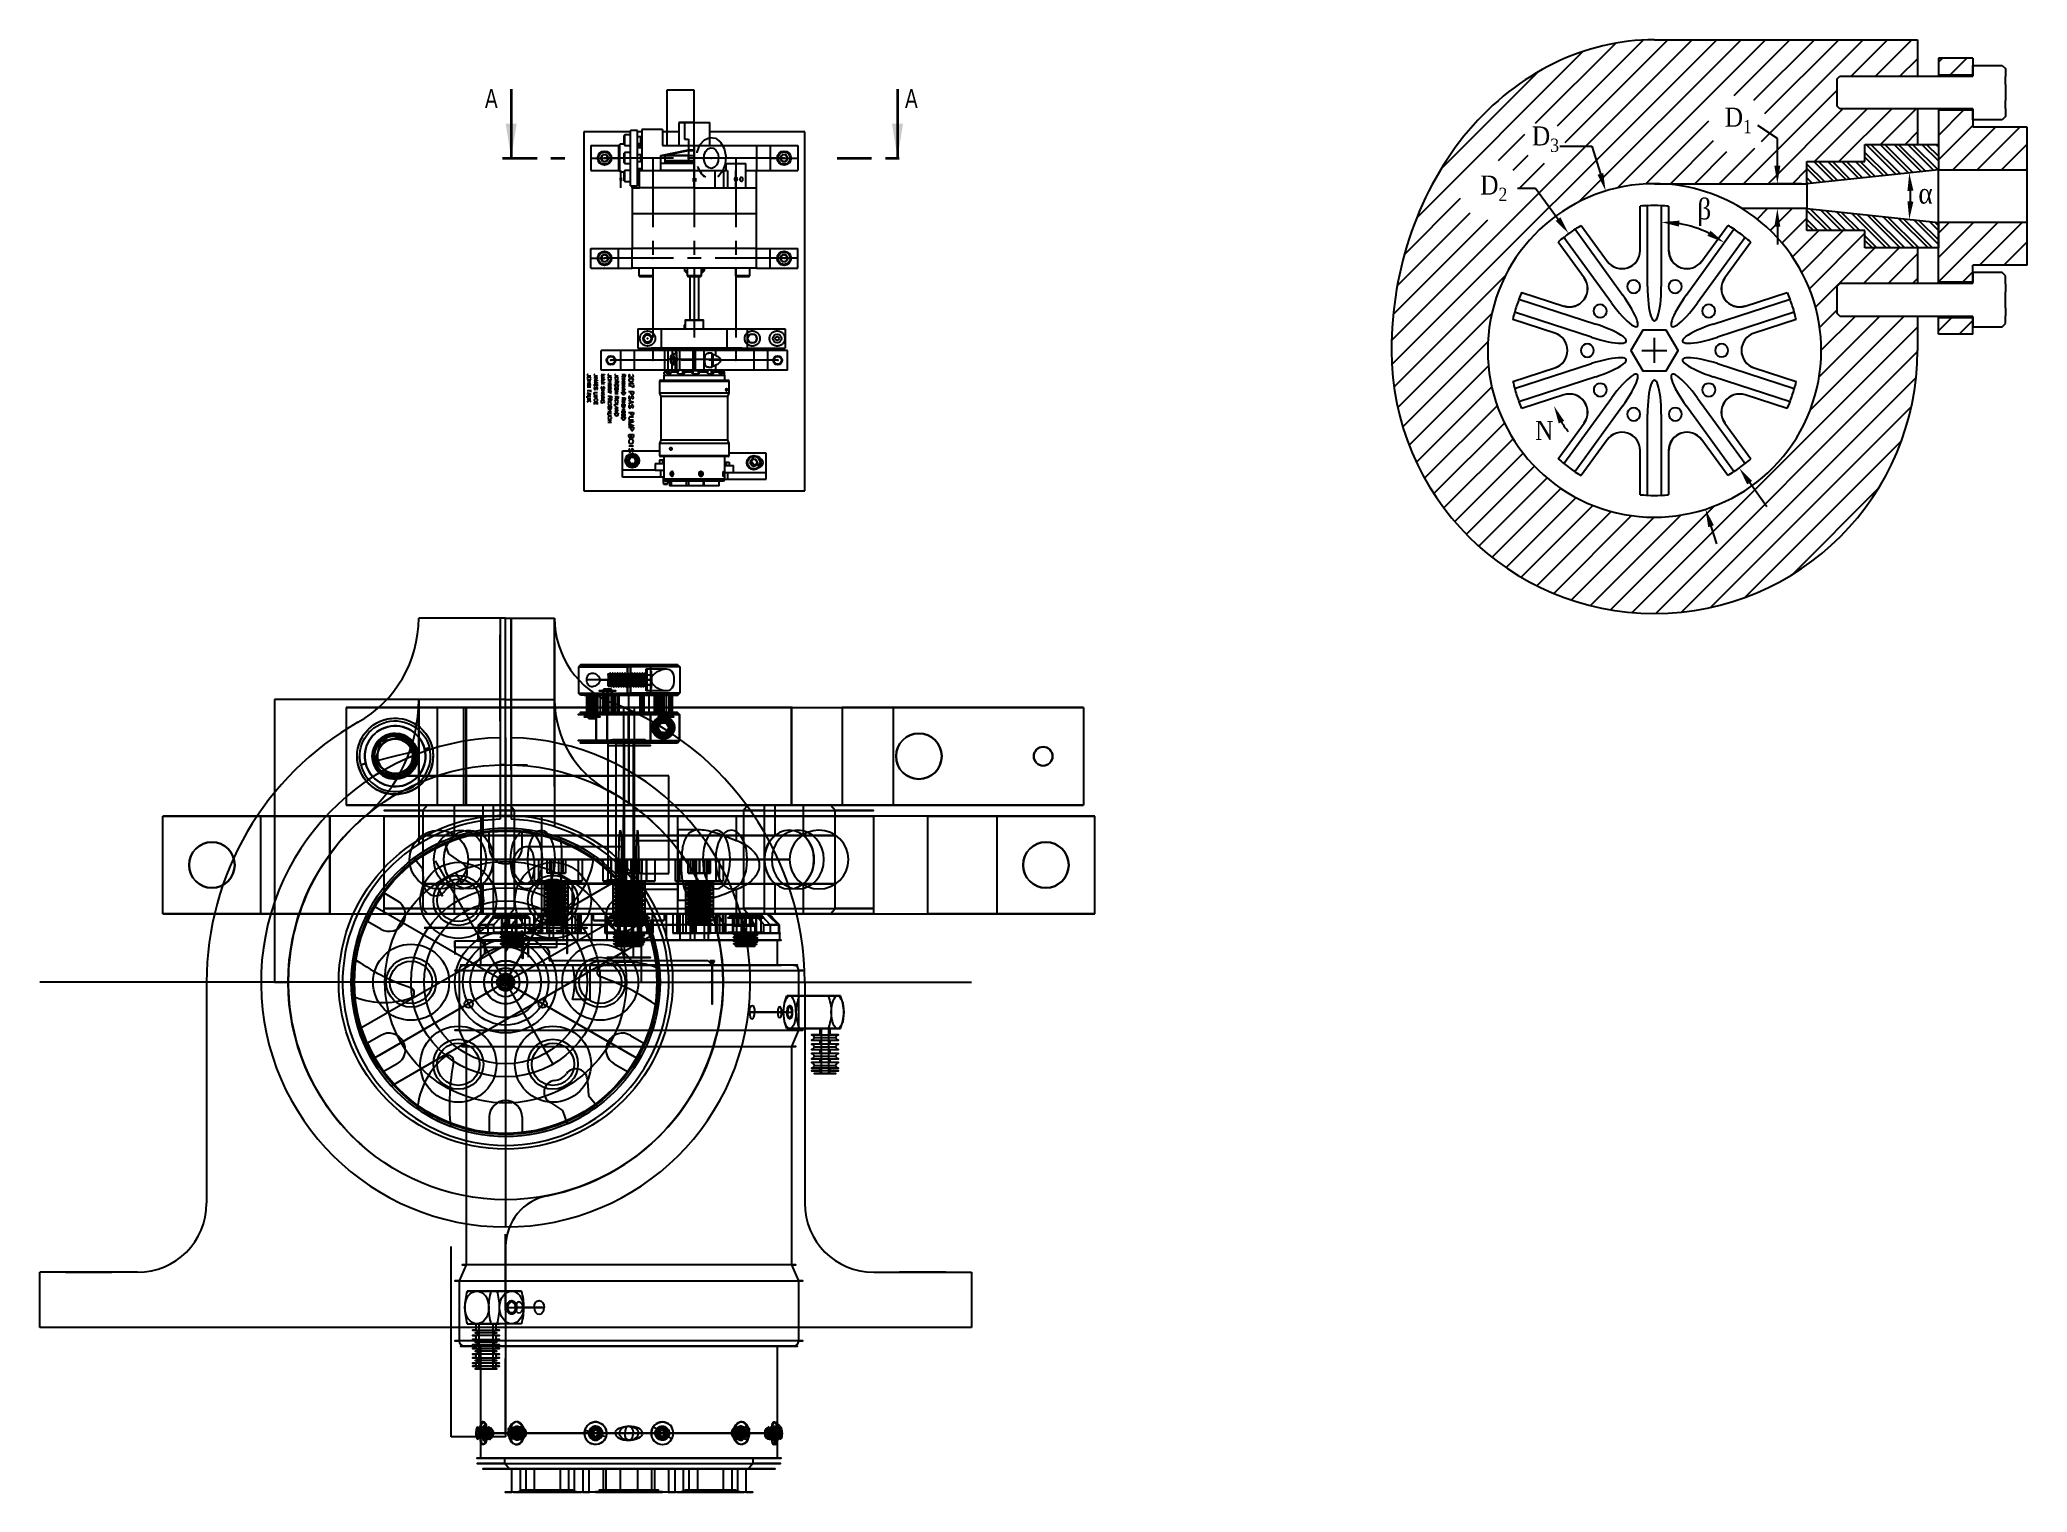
# Model space of a CAD drawing. Header units: inches. Extents: x -3.4 to 11, y -3.7 to 6.8.
import ezdxf

# ---------------------------------------------------------------- set-up
doc = ezdxf.new("R2010")
doc.units = ezdxf.units.IN
doc.header["$MEASUREMENT"] = 0
doc.header["$PDSIZE"] = -1
doc.linetypes.add('CENTERX2', pattern=[0.8, 0.5, -0.1, 0.1, -0.1])
doc.linetypes.add('PHANTOM', pattern=[0.5, 0.25, -0.05, 0.05, -0.05, 0.05, -0.05])
for name, color, linetype in [('1', 7, 'Continuous'), ('10', 7, 'Continuous'), ('11', 7, 'Continuous'), ('12', 7, 'Continuous'), ('13', 7, 'Continuous'), ('14', 7, 'Continuous'), ('15', 7, 'Continuous'), ('16', 7, 'Continuous'), ('19', 7, 'Continuous'), ('21', 7, 'Continuous'), ('23', 7, 'Continuous'), ('25', 7, 'Continuous'), ('27', 7, 'Continuous'), ('3', 7, 'Continuous'), ('34', 7, 'Continuous'), ('4', 7, 'Continuous'), ('41', 7, 'Continuous'), ('45', 7, 'Continuous'), ('47', 7, 'Continuous'), ('49', 7, 'Continuous'), ('5', 7, 'Continuous'), ('51', 7, 'Continuous'), ('59', 7, 'Continuous'), ('6', 7, 'Continuous'), ('61', 7, 'Continuous'), ('62', 7, 'Continuous'), ('7', 7, 'Continuous'), ('8', 7, 'Continuous'), ('9', 7, 'Continuous')]:
    doc.layers.add(name, color=color, linetype=linetype)
doc.styles.add('SLDTEXTSTYLE0', font='TXT', dxfattribs={"width": 0.75})
doc.dimstyles.get("Standard").update_dxf_attribs({"dimtxt": 0.18, "dimasz": 0.18, "dimexe": 0.18, "dimexo": 0.0625, "dimgap": 0.09, "dimtad": 0, "dimtih": 1, "dimtoh": 1, "dimdec": 4, "dimzin": 0, "dimdsep": 46, "dimtxsty": 'Standard', "dimcen": 0.09, "dimadec": 0, "dimazin": 0, "dimtfac": 1, "dimtdec": 4, "dimtofl": 0, "dimtmove": 0, "dimatfit": 3, "dimfxl": 1, "dimtolj": 1, "dimtzin": 0, "dimarcsym": 0})

msp = doc.modelspace()

# ---------------------------------------------------------------- texts
at = {"color": 7, "linetype": 'Continuous', "char_height": 0.1378, "attachment_point": 1, "style": 'SLDTEXTSTYLE0'}
for insert in [(-0.1501, 6.4686), (2.8919, 6.4686)]:
    msp.add_mtext('A', dxfattribs=dict(at, insert=insert))
at = {"attachment_point": 5}
for s, insert, char_height in [('\\A1;{\\fGaramond|b0|i0|c0|p18;D\\H0.7x;\\S^ 1;}', (8.9266, 6.2413), 0.137795), ('\\A1;{\\fGaramond|b0|i0|c0|p18;D\\H0.7x;\\S^ 3;}', (7.5303, 6.1055), 0.137795), ('{\\fGaramond|b0|i0|c0|p18;\\H1.08333x;β}', (8.68, 5.5747), 0.137795), ('{\\fGaramond|b0|i0|c0|p18;\\H1.08333x;α}', (10.2824, 5.7126), 0.137795), ('\\A1;{\\fGaramond|b0|i0|c0|p18;N}', (7.5215, 3.9958), 0.137795), ('\\A1;  ', (9.4568, 3.3394), 0.1378)]:
    msp.add_mtext(s, dxfattribs=dict(at, insert=insert, char_height=char_height))

# ---------------------------------------------------------------- blocks, each defined once
blk = doc.blocks.new('*U3')
at = {"color": 7, "linetype": 'Continuous', "lineweight": 25}
for p, q in [((-0.103, 0.092), (-0.103, 0.412)), ((-0.05, -0.17), (-0.05, 0.416)), ((0.05, 0.416), (0.05, -0.17)), ((0.103, 0.412), (0.103, 0.092))]:
    blk.add_line(p, q, dxfattribs=at)
for centre, radius, start, end in [((0, -0.632), 1.05, 92.7289, 95.623), ((0, -0.633), 1.05, 87.2706, 92.7294), ((0, -0.633), 1.05, 84.378, 87.2701), ((-0.235, 0.092), 0.132, 216, 0), ((0.235, 0.092), 0.132, 180, 324), ((0.15, -0.17), 0.0475, 324, 180), ((0.15, -0.17), 0.0475, 180, 324)]:
    blk.add_arc(centre, radius, start, end, dxfattribs=at)
blk.add_ellipse((0, -0.17), major_axis=(0, -0.248), ratio=0.201858, start_param=4.712389, end_param=7.853982, dxfattribs=at)
blk = doc.blocks.new('*U4')
at = {"color": 0, "linetype": 'ByBlock', "lineweight": -2, "transparency": 16777216}
for p, rotation in [((7.948, 5.087), 36.00000000000003), ((8.691, 5.087), 324), ((7.718, 4.771), 72.00000000000003), ((8.921, 4.771), 288), ((7.718, 4.38), 108), ((8.921, 4.38), 252), ((7.948, 4.064), 144), ((8.691, 4.064), 216), ((8.319, 3.943), 180)]:
    blk.add_blockref('*U3', p, dxfattribs=dict(at, rotation=rotation))
blk.add_blockref('*U3', (8.319, 5.208), dxfattribs=at)
blk = doc.blocks.new('*D7')
at = {"color": 0, "lineweight": -2, "transparency": 16777216}
for p, q in [((7.328, 5.75), (7.458, 5.75)), ((7.458, 5.75), (7.622, 5.527)), ((8.319, 4.486), (8.319, 4.666)), ((8.229, 4.576), (8.409, 4.576))]:
    blk.add_line(p, q, dxfattribs=at)
at = {"color": 0, "transparency": 16777216}
blk.add_solid([(7.639, 5.54), (7.604, 5.514), (7.698, 5.422)], dxfattribs=at)
at = {"layer": 'Defpoints', "color": 0, "transparency": 16777216}
for p in [(7.698, 5.422), (8.94, 3.729)]:
    blk.add_point(p, dxfattribs=at)
at = {"color": 0, "transparency": 16777216, "insert": (7.156, 5.75), "char_height": 0.1378, "attachment_point": 5}
blk.add_mtext('\\A1;{\\fGaramond|b0|i0|c0|p18;D\\H0.7x;\\S^ 2;}', dxfattribs=at)
blk = doc.blocks.new('motor mount_v6_adapter')
at = {"layer": '1', "color": 0}
for p, q in [((-30, 38), (-30, 20)), ((0, 10, 20), (0, 38, 20)), ((0, 38, -20), (0, 10, -20)), ((30, 20), (30, 38)), ((-25, 20), (-25, 0)), ((25, 0), (25, 20)), ((-16.99, 6, -7.5), (-16.99, 10, -7.5)), ((-16.99, 6, 7.5), (-16.99, 10, 7.5)), ((-8.99, 10, -7.5), (-8.99, 6, -7.5)), ((-8.99, 10, 7.5), (-8.99, 6, 7.5)), ((-4, 6, 15), (-4, 10, 15)), ((-4, 6, -15), (-4, 10, -15)), ((0, 0, 10), (0, 10, 10)), ((0, 10, -10), (0, 0, -10)), ((4, 10, 15), (4, 6, 15)), ((4, 10, -15), (4, 6, -15)), ((8.99, 6, 7.5), (8.99, 10, 7.5)), ((8.99, 6, -7.5), (8.99, 10, -7.5)), ((16.99, 10, 7.5), (16.99, 6, 7.5)), ((16.99, 10, -7.5), (16.99, 6, -7.5)), ((-15.14, 0, 7.5), (-15.14, 6, 7.5)), ((-15.14, 0, -7.5), (-15.14, 6, -7.5)), ((-10.84, 6, 7.5), (-10.84, 0, 7.5)), ((-10.84, 6, -7.5), (-10.84, 0, -7.5)), ((-2.15, 0, -15), (-2.15, 6, -15)), ((-2.15, 0, 15), (-2.15, 6, 15)), ((2.15, 6, -15), (2.15, 0, -15)), ((2.15, 6, 15), (2.15, 0, 15)), ((10.84, 0, -7.5), (10.84, 6, -7.5)), ((10.84, 0, 7.5), (10.84, 6, 7.5)), ((15.14, 6, -7.5), (15.14, 0, -7.5)), ((15.14, 6, 7.5), (15.14, 0, 7.5))]:
    blk.add_line(p, q, dxfattribs=at)
at = {"layer": '1', "color": 0, "extrusion": (2.02729e-32, -1, 6.12323e-17)}
for centre, radius, start, end in [((0, 0, -38), 30, 0, 180), ((0, 0, -38), 30, 180, 0), ((0, 0, -20), 25, 0, 180), ((0, 0, -20), 25, 180, 0), ((-12.99, -7.5, -10), 4, 180, 0), ((-12.99, 7.5, -10), 4, 180, 0), ((-12.99, 7.5, -10), 4, 0, 180), ((-12.99, -7.5, -10), 4, 0, 180), ((0, 0, -10), 10, 90, 270), ((0, 15, -10), 4, 180, 0), ((0, -15, -10), 4, 180, 0), ((0, 15, -10), 4, 0, 180), ((0, -15, -10), 4, 0, 180), ((0, 0, -10), 10, 270, 90), ((12.99, 7.5, -10), 4, 180, 0), ((12.99, -7.5, -10), 4, 180, 0), ((12.99, 7.5, -10), 4, 0, 180), ((12.99, -7.5, -10), 4, 0, 180), ((-12.99, 7.5, -6), 2.15, 180, 0), ((-12.99, -7.5, -6), 2.15, 180, 0), ((-12.99, -7.5, -6), 2.15, 0, 180), ((-12.99, 7.5, -6), 2.15, 0, 180), ((0, -15, -6), 2.15, 180, 0), ((0, 15, -6), 2.15, 180, 0), ((0, 15, -6), 2.15, 0, 180), ((0, -15, -6), 2.15, 0, 180), ((12.99, -7.5, -6), 2.15, 180, 0), ((12.99, 7.5, -6), 2.15, 180, 0), ((12.99, 7.5, -6), 2.15, 0, 180), ((12.99, -7.5, -6), 2.15, 0, 180)]:
    blk.add_arc(centre, radius, start, end, dxfattribs=at)
at = {"layer": '1', "color": 0, "extrusion": (0, -1, 6.12323e-17)}
blk.add_arc((0, 0, -38), 20, 90, 270, dxfattribs=at)
at = {"layer": '1', "color": 0, "extrusion": (0, 1, 6.12323e-17)}
for centre, radius, start, end in [((0, 0, 38), 20, 90, 270), ((0, 0), 10, 270, 90), ((0, 0), 10, 90, 270)]:
    blk.add_arc(centre, radius, start, end, dxfattribs=at)
at = {"layer": '1', "color": 0, "extrusion": (-2.02729e-32, 1, -7.0442e-15)}
for centre, radius, start, end in [((0, 0, 20), 30, 0, 180), ((0, 0, 20), 30, 180, 0), ((0, 0, 10), 20, 270, 90), ((0, 0, 10), 20, 90, 270), ((12.99, -7.5, 6), 4, 180, 0), ((12.99, 7.5, 6), 4, 180, 0), ((12.99, 7.5, 6), 4, 0, 180), ((12.99, -7.5, 6), 4, 0, 180), ((0, 15, 6), 4, 180, 0), ((0, -15, 6), 4, 180, 0), ((0, -15, 6), 4, 0, 180), ((0, 15, 6), 4, 0, 180), ((-12.99, 7.5, 6), 4, 180, 0), ((-12.99, -7.5, 6), 4, 180, 0), ((-12.99, -7.5, 6), 4, 0, 180), ((-12.99, 7.5, 6), 4, 0, 180), ((0, 0), 25, 0, 180), ((0, 0), 25, 180, 0), ((12.99, 7.5), 2.15, 180, 0), ((12.99, -7.5), 2.15, 180, 0), ((12.99, -7.5), 2.15, 0, 180), ((12.99, 7.5), 2.15, 0, 180), ((0, -15), 2.15, 180, 0), ((0, 15), 2.15, 180, 0), ((0, 15), 2.15, 0, 180), ((0, -15), 2.15, 0, 180), ((-12.99, -7.5), 2.15, 180, 0), ((-12.99, 7.5), 2.15, 180, 0), ((-12.99, 7.5), 2.15, 0, 180), ((-12.99, -7.5), 2.15, 0, 180)]:
    blk.add_arc(centre, radius, start, end, dxfattribs=at)
blk = doc.blocks.new('50mm 5972K129_BALL BEARING')
at = {"layer": '10', "color": 0, "extrusion": (0.866025, 0.5, 6.12323e-17)}
for start, end in [(270, 90), (90, 270)]:
    blk.add_arc((-35, 0), 5.41, start, end, dxfattribs=at)
at = {"layer": '11', "color": 0, "extrusion": (1, -7.11687e-15, 6.12323e-17)}
blk.add_arc((-35, 0), 5.41, 270, 90, dxfattribs=at)
at = {"layer": '11', "color": 0, "extrusion": (1, -6.99441e-15, 6.12323e-17)}
blk.add_arc((-35, 0), 5.41, 90, 270, dxfattribs=at)
at = {"layer": '12', "color": 0, "extrusion": (0.866025, -0.5, 6.12323e-17)}
for start, end in [(270, 90), (90, 270)]:
    blk.add_arc((-35, 0), 5.41, start, end, dxfattribs=at)
at = {"layer": '13', "color": 0, "extrusion": (0.5, -0.866025, 6.12323e-17)}
for start, end in [(90, 270), (270, 90)]:
    blk.add_arc((-35, 0), 5.41, start, end, dxfattribs=at)
at = {"layer": '14', "color": 0, "extrusion": (-1.04361e-14, -1, -7.0442e-15)}
blk.add_arc((-35, 0), 5.41, 90, 270, dxfattribs=at)
at = {"layer": '14', "color": 0, "extrusion": (-1.05586e-14, -1, -7.0442e-15)}
blk.add_arc((-35, 0), 5.41, 270, 90, dxfattribs=at)
at = {"layer": '15', "color": 0, "extrusion": (-0.5, -0.866025, -1.49012e-08)}
for start, end in [(90, 270), (270, 90)]:
    blk.add_arc((-35, 0), 5.41, start, end, dxfattribs=at)
at = {"layer": '16', "color": 0, "extrusion": (-0.866025, -0.5, -7.0442e-15)}
for start, end in [(90, 270), (270, 90)]:
    blk.add_arc((-35, 0), 5.41, start, end, dxfattribs=at)
at = {"layer": '3', "color": 0}
for p, q in [((-44, 0, -10), (-45, 0, -9)), ((-45, 0, -9), (-45, 0, 9)), ((-45, 0, 9), (-44, 0, 10)), ((-38.08, 0, 10), (-38.08, 0, 4.44)), ((-38.08, 0, -4.44), (-38.08, 0, -10)), ((38.08, 0, 4.44), (38.08, 0, 10)), ((38.08, 0, -10), (38.08, 0, -4.44)), ((45, 0, -9), (44, 0, -10)), ((44, 0, 10), (45, 0, 9)), ((45, 0, 9), (45, 0, -9))]:
    blk.add_line(p, q, dxfattribs=at)
at = {"layer": '3', "color": 0, "extrusion": (-5.21066e-78, -6.98296e-15, -1)}
for centre, radius in [((0, 0, 9), 45), ((0, 0, 10), 38.08), ((0, 0, 4.44), 38.08), ((0, 0, -4.44), 38.08), ((0, 0, -10), 38.08)]:
    blk.add_arc(centre, radius, 0, 180, dxfattribs=at)
at = {"layer": '3', "color": 0, "extrusion": (8.55166e-31, -6.98296e-15, -1)}
blk.add_arc((0, 0, -9), 45, 0, 180, dxfattribs=at)
at = {"layer": '3', "color": 0}
for centre, radius, start, end in [((0, 0, -10), 44, 0, 180), ((0, 0, 9), 45, 180, 0), ((0, 0, -9), 45, 180, 0), ((0, 0, -10), 44, 180, 0), ((0, 0, 4.44), 38.08, 180, 0), ((0, 0, -4.44), 38.08, 180, 0), ((0, 0, -10), 38.08, 180, 0)]:
    blk.add_arc(centre, radius, start, end, dxfattribs=at)
at = {"layer": '3', "color": 0, "extrusion": (8.64884e-31, -6.98296e-15, -1)}
blk.add_arc((0, 0, -10), 44, 0, 180, dxfattribs=at)
at = {"layer": '3', "color": 0, "extrusion": (-8.68716e-64, 6.98296e-15, -1)}
blk.add_arc((0, 0, -10), 44, 180, 0, dxfattribs=at)
at = {"layer": '3', "color": 0, "extrusion": (-1.22465e-16, -1, -7.0442e-15)}
blk.add_arc((-35, 0), 5.41, 124.6952, 235.3048, dxfattribs=at)
at = {"layer": '3', "color": 0, "extrusion": (8.55166e-31, 6.98296e-15, -1)}
blk.add_arc((0, 0, -10), 38.08, 180, 0, dxfattribs=at)
at = {"layer": '3', "color": 0, "extrusion": (-7.46197e-64, -1, -7.0442e-15)}
blk.add_arc((35, 0), 5.41, 304.6952, 55.3048, dxfattribs=at)
at = {"layer": '4', "color": 0}
for p, q in [((-31.92, 0, -10), (-31.92, 0, -4.44)), ((-31.92, 0, 4.44), (-31.92, 0, 10)), ((-26, 0, 10), (-25, 0, 9)), ((-25, 0, -9), (-26, 0, -10)), ((-25, 0, 9), (-25, 0, -9)), ((25, 0, 9), (26, 0, 10)), ((25, 0, -9), (25, 0, 9)), ((26, 0, -10), (25, 0, -9)), ((31.92, 0, -4.44), (31.92, 0, -10)), ((31.92, 0, 10), (31.92, 0, 4.44))]:
    blk.add_line(p, q, dxfattribs=at)
for centre, radius, start, end in [((0, 0, 4.44), 31.92, 0, 180), ((0, 0, -10), 31.92, 0, 180), ((0, 0, 10), 26, 0, 180), ((0, 0, 4.44), 31.92, 180, 0), ((0, 0, -10), 31.92, 180, 0), ((0, 0, -10), 26, 180, 0), ((0, 0, 9), 25, 180, 0), ((0, 0, -9), 25, 180, 0)]:
    blk.add_arc(centre, radius, start, end, dxfattribs=at)
at = {"layer": '4', "color": 0, "extrusion": (1.06432e-62, -6.98296e-15, -1)}
blk.add_arc((0, 0, 4.44), 31.92, 0, 180, dxfattribs=at)
at = {"layer": '4', "color": 0, "extrusion": (-5.21066e-78, -6.98296e-15, -1)}
for centre, radius in [((0, 0, -10), 31.92), ((0, 0, -9), 25)]:
    blk.add_arc(centre, radius, 0, 180, dxfattribs=at)
at = {"layer": '4', "color": 0, "extrusion": (-1.04124e-31, -6.98296e-15, -1)}
blk.add_arc((0, 0), 29.59, 0, 180, dxfattribs=at)
at = {"layer": '4', "color": 0, "extrusion": (8.55166e-31, -6.98296e-15, -1)}
blk.add_arc((0, 0, 10), 26, 0, 180, dxfattribs=at)
at = {"layer": '4', "color": 0, "extrusion": (8.7227e-31, -6.98296e-15, -1)}
blk.add_arc((0, 0, 9), 25, 0, 180, dxfattribs=at)
at = {"layer": '4', "color": 0, "extrusion": (1.22465e-16, 1, 6.12323e-17)}
blk.add_arc((35, 0), 5.41, 124.6952, 180, dxfattribs=at)
at = {"layer": '4', "color": 0, "extrusion": (8.55166e-31, 6.98296e-15, -1)}
for centre, radius in [((0, 0, 4.44), 31.92), ((0, 0, -10), 31.92), ((0, 0), 29.59), ((0, 0, -10), 26)]:
    blk.add_arc(centre, radius, 180, 0, dxfattribs=at)
at = {"layer": '4', "color": 0, "extrusion": (-1.22465e-16, -1, -7.0442e-15)}
blk.add_arc((-35, 0), 5.41, 304.6952, 360, dxfattribs=at)
at = {"layer": '4', "color": 0, "extrusion": (7.46197e-64, 1, 6.12323e-17)}
blk.add_arc((-35, 0), 5.41, 0, 55.3048, dxfattribs=at)
at = {"layer": '4', "color": 0, "extrusion": (-7.46197e-64, -1, -7.0442e-15)}
blk.add_arc((35, 0), 5.41, 180, 235.3048, dxfattribs=at)
at = {"layer": '5', "color": 0, "extrusion": (-1, -7.46197e-64, -7.0442e-15)}
blk.add_arc((-35, 0), 5.41, 90, 270, dxfattribs=at)
at = {"layer": '5', "color": 0, "extrusion": (-1, 1.22465e-16, -7.0442e-15)}
blk.add_arc((-35, 0), 5.41, 270, 90, dxfattribs=at)
at = {"layer": '6', "color": 0, "extrusion": (-0.866025, 0.5, -7.0442e-15)}
blk.add_arc((-35, 0), 5.41, 90, 270, dxfattribs=at)
at = {"layer": '6', "color": 0, "extrusion": (-0.866025, 0.5, -1.49012e-08)}
blk.add_arc((-35, 0), 5.41, 270, 90, dxfattribs=at)
at = {"layer": '7', "color": 0, "extrusion": (-0.5, 0.866025, -7.0442e-15)}
blk.add_arc((-35, 0), 5.41, 90, 270, dxfattribs=at)
at = {"layer": '7', "color": 0, "extrusion": (-0.5, 0.866025, -7.03675e-15)}
blk.add_arc((-35, 0), 5.41, 270, 90, dxfattribs=at)
at = {"layer": '8', "color": 0, "extrusion": (3.67518e-15, 1, 6.12323e-17)}
blk.add_arc((-35, 0), 5.41, 270, 90, dxfattribs=at)
at = {"layer": '8', "color": 0, "extrusion": (3.55271e-15, 1, 6.12323e-17)}
blk.add_arc((-35, 0), 5.41, 90, 270, dxfattribs=at)
at = {"layer": '9', "color": 0, "extrusion": (0.5, 0.866025, 6.12323e-17)}
for start, end in [(270, 90), (90, 270)]:
    blk.add_arc((-35, 0), 5.41, start, end, dxfattribs=at)
blk = doc.blocks.new('Casing')
at = {"layer": '19', "color": 0}
for p, q in [((-1.29, 2.23, 4.56), (-1.3, 27.97, 4.56)), ((1.28, 27.97, 4.56), (1.29, 2.23, 4.56)), ((-25.48, 19.36, 82), (-19.35, 15.08, 82)), ((19.35, 15.08, 27.7), (25.48, 19.36, 27.7)), ((-20.79, 13.03, 82), (-26.91, 17.32, 82)), ((-23.58, 15.1, 4.56), (-1.29, 2.23, 4.56)), ((-19.35, 15.08, 82), (-19.45, 13.62, 82)), ((1.29, 2.23, 4.56), (23.58, 15.1, 4.56)), ((19.45, 13.62, 27.7), (19.35, 15.08, 27.7)), ((26.91, 17.32, 27.7), (20.79, 13.03, 27.7)), ((-2.58, 0, 4.56), (-24.87, 12.87, 4.56)), ((-19.45, 13.62, 82), (-20.79, 13.03, 82)), ((24.87, 12.87, 4.56), (2.58, 0, 4.56)), ((20.79, 13.03, 27.7), (19.45, 13.62, 27.7)), ((-32, 0, 78.68), (-32, 0, 89.68)), ((-30.7, 0, 75.68), (-32, 0, 78.68)), ((-32, 0, 32.56), (-30.7, 0, 35.56)), ((-32, 0, 21.56), (-32, 0, 32.56)), ((-30.7, 0, 35.56), (-30.7, 0, 75.68)), ((-28, 0, 90.68), (-28, 0, 95.28)), ((-28, 0), (-28, 0, 20.56)), ((-24.87, -12.87, 4.56), (-2.58, 0, 4.56)), ((2.58, 0, 4.56), (24.87, -12.87, 4.56)), ((28, 0, 95.28), (28, 0, 90.68)), ((28, 0, 20.56), (28, 0)), ((32, 0, 78.68), (30.7, 0, 75.68)), ((30.7, 0, 35.56), (32, 0, 32.56)), ((30.7, 0, 75.68), (30.7, 0, 35.56)), ((32, 0, 89.68), (32, 0, 78.68)), ((32, 0, 32.56), (32, 0, 21.56)), ((-1.29, -2.23, 4.56), (-23.58, -15.1, 4.56)), ((-1.28, -27.97, 4.56), (-1.29, -2.23, 4.56)), ((1.29, -2.23, 4.56), (1.3, -27.97, 4.56)), ((23.58, -15.1, 4.56), (1.29, -2.23, 4.56))]:
    blk.add_line(p, q, dxfattribs=at)
at = {"layer": '19', "color": 0, "extrusion": (8.55166e-31, -6.98296e-15, -1)}
for centre, radius in [((0, 0, -21.56), 32), ((0, 0, -35.56), 30.7), ((0, 0, -95.28), 28), ((0, 0, -20.56), 28)]:
    blk.add_arc(centre, radius, 0, 180, dxfattribs=at)
at = {"layer": '19', "color": 0}
for centre, radius, start, end in [((0, 0, 89.68), 32, 0, 180), ((0, 0, 78.68), 32, 0, 180), ((0, 0, 32.56), 32, 0, 180), ((0, 0, 20.56), 31, 0, 180), ((0, 0, 75.68), 30.7, 0, 180), ((0, 0, 90.68), 28, 0, 180), ((0, 0), 28, 0, 180), ((0, 0, 21.56), 32, 180, 0), ((0, 0, 20.56), 31, 180, 0), ((0, 0, 90.68), 31, 180, 0), ((0, 0, 35.56), 30.7, 180, 0), ((0, 0), 28, 180, 0), ((0, 0, 95.28), 28, 180, 0), ((0, 0, 90.68), 28, 180, 0)]:
    blk.add_arc(centre, radius, start, end, dxfattribs=at)
at = {"layer": '19', "color": 0, "extrusion": (3.66028e-74, -6.98296e-15, -1)}
blk.add_arc((0, 0, -90.68), 31, 0, 180, dxfattribs=at)
at = {"layer": '19', "color": 0, "extrusion": (-0.819152, 0.573576, -7.0442e-15)}
blk.add_arc((0, 82, 24.5), 1.25, 180, 0, dxfattribs=at)
at = {"layer": '19', "color": 0, "extrusion": (0.819152, -0.573576, 6.12323e-17)}
blk.add_arc((0, 82, -24.5), 1.25, 0, 180, dxfattribs=at)
at = {"layer": '19', "color": 0, "extrusion": (0.819152, 0.573576, 6.12323e-17)}
blk.add_arc((0, 27.7, 24.5), 1.25, 180, 0, dxfattribs=at)
at = {"layer": '19', "color": 0, "extrusion": (-0.819152, -0.573576, 6.12323e-17)}
blk.add_arc((0, 27.7, -24.5), 1.25, 0, 180, dxfattribs=at)
at = {"layer": '19', "color": 0, "extrusion": (1.22465e-16, 1, 6.12323e-17)}
for centre, start, end in [((31, 21.56), 270, 0), ((31, 89.68), 360, 90)]:
    blk.add_arc(centre, 1, start, end, dxfattribs=at)
at = {"layer": '19', "color": 0, "extrusion": (-3.66028e-74, 6.98296e-15, -1)}
for centre, radius in [((0, 0, -32.56), 32), ((0, 0, -75.68), 30.7)]:
    blk.add_arc(centre, radius, 180, 0, dxfattribs=at)
at = {"layer": '19', "color": 0, "extrusion": (8.55166e-31, 6.98296e-15, -1)}
blk.add_arc((0, 0, -78.68), 32, 180, 0, dxfattribs=at)
at = {"layer": '19', "color": 0, "extrusion": (-7.07884e-59, 6.98296e-15, -1)}
blk.add_arc((0, 0, -89.68), 32, 180, 0, dxfattribs=at)
at = {"layer": '19', "color": 0, "extrusion": (9.87957e-60, 6.98296e-15, -1)}
blk.add_arc((0, 0, -20.56), 28, 180, 0, dxfattribs=at)
at = {"layer": '19', "color": 0, "extrusion": (-5.24172e-60, 1, 6.12323e-17)}
for centre, start, end in [((-31, 21.56), 180, 270), ((-31, 89.68), 90, 180)]:
    blk.add_arc(centre, 1, start, end, dxfattribs=at)
at = {"layer": '19', "color": 0, "extrusion": (0, -1, 0)}
for start_param, end_param in [(-3.141593, -1.570796), (0, 1.570796)]:
    blk.add_ellipse((0, 0, 4.56), major_axis=(2.58, 0, 0), ratio=0.5, start_param=start_param, end_param=end_param, dxfattribs=at)
at = {"layer": '19', "color": 0, "extrusion": (0, 1, 0)}
for start_param, end_param in [(-3.141593, -1.570796), (0, 1.570796)]:
    blk.add_ellipse((0, 0, 4.56), major_axis=(2.58, 0, 0), ratio=0.5, start_param=start_param, end_param=end_param, dxfattribs=at)
at = {"layer": '19', "color": 0, "extrusion": (0.86594, 0.500148, 6.7583e-11)}
blk.add_ellipse((0, 0, 4.56), major_axis=(1.29, -2.23, 0), ratio=0.499852, start_param=1.570796, end_param=3.141593, dxfattribs=at)
at = {"layer": '19', "color": 0, "extrusion": (-0.86594, -0.500148, 6.75827e-11)}
blk.add_ellipse((0, 0, 4.56), major_axis=(1.29, -2.23, 0), ratio=0.499852, start_param=1.570796, end_param=3.141593, dxfattribs=at)
at = {"layer": '19', "color": 0, "extrusion": (0.866111, -0.499852, 2.88512e-10)}
blk.add_ellipse((0, 0, 4.56), major_axis=(1.29, 2.23, 0), ratio=0.500148, start_param=1.570796, end_param=3.141593, dxfattribs=at)
at = {"layer": '19', "color": 0, "extrusion": (0.866111, -0.499852, 2.88511e-10)}
blk.add_ellipse((0, 0, 4.56), major_axis=(1.29, 2.23, 0), ratio=0.500148, start_param=-1.570796, end_param=0, dxfattribs=at)
at = {"layer": '19', "color": 0, "extrusion": (-0.866111, 0.499852, 2.88511e-10)}
for start_param, end_param in [(-1.570796, 0), (1.570796, 3.141593)]:
    blk.add_ellipse((0, 0, 4.56), major_axis=(1.29, 2.23, 0), ratio=0.500148, start_param=start_param, end_param=end_param, dxfattribs=at)
at = {"layer": '19', "color": 0, "extrusion": (-0.86594, -0.500148, 6.7583e-11)}
blk.add_ellipse((0, 0, 4.56), major_axis=(1.29, -2.23, 0), ratio=0.499852, start_param=-1.570796, end_param=0, dxfattribs=at)
at = {"layer": '19', "color": 0, "extrusion": (0.86594, 0.500148, 6.75827e-11)}
blk.add_ellipse((0, 0, 4.56), major_axis=(1.29, -2.23, 0), ratio=0.499852, start_param=-1.570796, end_param=0, dxfattribs=at)
at = {"layer": '19', "color": 0}
for points, knots in [([(-1.3, 27.97, 4.56), (-1.3, 27.97, 4.42), (-1.27, 27.97, 4.27), (-1.23, 27.97, 4.13), (-1.18, 27.98, 4), (-1.11, 27.98, 3.87), (-1.02, 27.98, 3.76), (-0.93, 27.98, 3.64), (-0.82, 27.99, 3.54), (-0.69, 27.99, 3.47), (-0.57, 27.99, 3.39), (-0.43, 28, 3.33), (-0.29, 28, 3.3), (-0.15, 28, 3.27), (0, 28, 3.26), (0.14, 28, 3.28), (0.28, 28, 3.3), (0.42, 28, 3.34), (0.55, 27.99, 3.4), (0.68, 27.99, 3.46), (0.8, 27.99, 3.55), (0.91, 27.99, 3.65), (1.01, 27.98, 3.75), (1.09, 27.98, 3.88), (1.15, 27.98, 4.01), (1.22, 27.97, 4.14), (1.26, 27.97, 4.28), (1.27, 27.97, 4.42), (1.28, 27.97, 4.47), (1.28, 27.97, 4.51), (1.28, 27.97, 4.56)], [0, 0, 0, 0, 0.000432571, 0.000432571, 0.000432571, 0.000865122, 0.000865122, 0.000865122, 0.001297966, 0.001297966, 0.001297966, 0.00173101, 0.00173101, 0.00173101, 0.002163739, 0.002163739, 0.002163739, 0.002596129, 0.002596129, 0.002596129, 0.003028686, 0.003028686, 0.003028686, 0.003461654, 0.003461654, 0.003461654, 0.003894637, 0.003894637, 0.003894637, 0.004030691, 0.004030691, 0.004030691, 0.004030691]), ([(1.28, 27.97, 4.56), (1.28, 27.97, 4.66), (1.27, 27.97, 4.76), (1.25, 27.97, 4.85), (1.21, 27.97, 5), (1.15, 27.98, 5.13), (1.08, 27.98, 5.25), (1, 27.98, 5.37), (0.9, 27.99, 5.48), (0.79, 27.99, 5.57), (0.67, 27.99, 5.66), (0.54, 28, 5.73), (0.41, 28, 5.78), (0.27, 28, 5.83), (0.12, 28, 5.85), (-0.02, 28, 5.85), (-0.17, 28, 5.85), (-0.31, 28, 5.82), (-0.45, 28, 5.77), (-0.58, 27.99, 5.72), (-0.71, 27.99, 5.65), (-0.82, 27.99, 5.56), (-0.94, 27.98, 5.47), (-1.03, 27.98, 5.36), (-1.11, 27.98, 5.23), (-1.18, 27.98, 5.11), (-1.24, 27.97, 4.97), (-1.27, 27.97, 4.83), (-1.29, 27.97, 4.74), (-1.3, 27.97, 4.65), (-1.3, 27.97, 4.56)], [0.004030691, 0.004030691, 0.004030691, 0.004030691, 0.004327215, 0.004327215, 0.004327215, 0.004759599, 0.004759599, 0.004759599, 0.005192304, 0.005192304, 0.005192304, 0.005625343, 0.005625343, 0.005625343, 0.006058208, 0.006058208, 0.006058208, 0.006490664, 0.006490664, 0.006490664, 0.006923112, 0.006923112, 0.006923112, 0.007355967, 0.007355967, 0.007355967, 0.007789009, 0.007789009, 0.007789009, 0.008060465, 0.008060465, 0.008060465, 0.008060465]), ([(-26.91, 17.32, 82), (-26.91, 17.32, 81.91), (-26.9, 17.32, 81.82), (-26.89, 17.34, 81.74), (-26.88, 17.36, 81.6), (-26.85, 17.41, 81.47), (-26.81, 17.47, 81.35), (-26.77, 17.53, 81.23), (-26.72, 17.61, 81.12), (-26.66, 17.7, 81.03), (-26.6, 17.79, 80.94), (-26.53, 17.9, 80.87), (-26.45, 18, 80.82), (-26.38, 18.11, 80.78), (-26.3, 18.23, 80.75), (-26.22, 18.34, 80.75), (-26.14, 18.46, 80.75), (-26.06, 18.58, 80.77), (-25.98, 18.68, 80.82), (-25.9, 18.79, 80.86), (-25.83, 18.89, 80.93), (-25.76, 18.98, 81.02), (-25.7, 19.07, 81.1), (-25.64, 19.15, 81.21), (-25.59, 19.21, 81.33), (-25.55, 19.27, 81.45), (-25.52, 19.31, 81.58), (-25.5, 19.34, 81.71), (-25.48, 19.36, 81.81), (-25.48, 19.36, 81.9), (-25.48, 19.36, 82)], [0, 0, 0, 0, 0.000264722, 0.000264722, 0.000264722, 0.000688237, 0.000688237, 0.000688237, 0.001111621, 0.001111621, 0.001111621, 0.001534717, 0.001534717, 0.001534717, 0.001957819, 0.001957819, 0.001957819, 0.002381209, 0.002381209, 0.002381209, 0.002804722, 0.002804722, 0.002804722, 0.003228, 0.003228, 0.003228, 0.003651051, 0.003651051, 0.003651051, 0.003941523, 0.003941523, 0.003941523, 0.003941523]), ([(-25.48, 19.36, 82), (-25.48, 19.36, 82.04), (-25.48, 19.36, 82.09), (-25.48, 19.36, 82.13), (-25.49, 19.35, 82.27), (-25.51, 19.32, 82.41), (-25.55, 19.27, 82.54), (-25.59, 19.22, 82.66), (-25.63, 19.15, 82.78), (-25.69, 19.07, 82.88), (-25.75, 19, 82.98), (-25.82, 18.9, 83.06), (-25.9, 18.8, 83.12), (-25.97, 18.7, 83.19), (-26.05, 18.59, 83.23), (-26.13, 18.47, 83.24), (-26.21, 18.36, 83.26), (-26.29, 18.24, 83.25), (-26.37, 18.13, 83.22), (-26.45, 18.02, 83.19), (-26.52, 17.91, 83.13), (-26.59, 17.81, 83.06), (-26.65, 17.71, 82.99), (-26.71, 17.62, 82.89), (-26.76, 17.55, 82.78), (-26.81, 17.47, 82.67), (-26.85, 17.41, 82.55), (-26.87, 17.38, 82.41), (-26.9, 17.34, 82.28), (-26.91, 17.32, 82.14), (-26.91, 17.32, 82)], [0.003941523, 0.003941523, 0.003941523, 0.003941523, 0.004074239, 0.004074239, 0.004074239, 0.004497712, 0.004497712, 0.004497712, 0.004921175, 0.004921175, 0.004921175, 0.005344348, 0.005344348, 0.005344348, 0.005767404, 0.005767404, 0.005767404, 0.006190698, 0.006190698, 0.006190698, 0.006614214, 0.006614214, 0.006614214, 0.00703759, 0.00703759, 0.00703759, 0.007460759, 0.007460759, 0.007460759, 0.007883942, 0.007883942, 0.007883942, 0.007883942]), ([(25.48, 19.36, 27.7), (25.48, 19.36, 27.61), (25.48, 19.36, 27.52), (25.49, 19.34, 27.43), (25.51, 19.32, 27.3), (25.54, 19.28, 27.16), (25.59, 19.22, 27.04), (25.63, 19.16, 26.92), (25.69, 19.08, 26.82), (25.75, 19, 26.73), (25.82, 18.91, 26.64), (25.89, 18.81, 26.57), (25.97, 18.7, 26.52), (26.04, 18.59, 26.47), (26.13, 18.48, 26.45), (26.21, 18.36, 26.45), (26.29, 18.25, 26.45), (26.37, 18.13, 26.47), (26.44, 18.02, 26.51), (26.52, 17.91, 26.56), (26.59, 17.81, 26.63), (26.65, 17.72, 26.71), (26.71, 17.63, 26.8), (26.76, 17.54, 26.91), (26.8, 17.48, 27.02), (26.84, 17.42, 27.14), (26.87, 17.37, 27.27), (26.89, 17.34, 27.41), (26.9, 17.33, 27.5), (26.91, 17.32, 27.6), (26.91, 17.32, 27.7)], [0, 0, 0, 0, 0.000264722, 0.000264722, 0.000264722, 0.000688237, 0.000688237, 0.000688237, 0.001111621, 0.001111621, 0.001111621, 0.001534717, 0.001534717, 0.001534717, 0.001957819, 0.001957819, 0.001957819, 0.002381209, 0.002381209, 0.002381209, 0.002804722, 0.002804722, 0.002804722, 0.003228, 0.003228, 0.003228, 0.003651051, 0.003651051, 0.003651051, 0.003941523, 0.003941523, 0.003941523, 0.003941523]), ([(26.91, 17.32, 27.7), (26.91, 17.32, 27.74), (26.91, 17.32, 27.78), (26.91, 17.32, 27.83), (26.9, 17.33, 27.97), (26.88, 17.37, 28.11), (26.84, 17.42, 28.23), (26.81, 17.47, 28.36), (26.77, 17.54, 28.48), (26.71, 17.62, 28.58), (26.66, 17.7, 28.68), (26.59, 17.8, 28.76), (26.52, 17.9, 28.82), (26.45, 18.01, 28.88), (26.37, 18.12, 28.92), (26.3, 18.24, 28.94), (26.22, 18.35, 28.95), (26.13, 18.47, 28.95), (26.05, 18.58, 28.92), (25.98, 18.69, 28.88), (25.9, 18.8, 28.83), (25.83, 18.89, 28.76), (25.76, 18.99, 28.68), (25.69, 19.08, 28.59), (25.64, 19.15, 28.48), (25.59, 19.22, 28.37), (25.55, 19.27, 28.24), (25.52, 19.31, 28.11), (25.49, 19.35, 27.98), (25.48, 19.36, 27.84), (25.48, 19.36, 27.7)], [0.003941523, 0.003941523, 0.003941523, 0.003941523, 0.004074239, 0.004074239, 0.004074239, 0.004497712, 0.004497712, 0.004497712, 0.004921175, 0.004921175, 0.004921175, 0.005344348, 0.005344348, 0.005344348, 0.005767404, 0.005767404, 0.005767404, 0.006190698, 0.006190698, 0.006190698, 0.006614214, 0.006614214, 0.006614214, 0.00703759, 0.00703759, 0.00703759, 0.007460759, 0.007460759, 0.007460759, 0.007883942, 0.007883942, 0.007883942, 0.007883942]), ([(-24.87, 12.87, 4.56), (-24.87, 12.87, 4.42), (-24.86, 12.89, 4.27), (-24.83, 12.93, 4.13), (-24.81, 12.98, 4), (-24.78, 13.04, 3.87), (-24.74, 13.12, 3.76), (-24.69, 13.2, 3.64), (-24.64, 13.3, 3.54), (-24.58, 13.4, 3.47), (-24.52, 13.51, 3.39), (-24.46, 13.63, 3.33), (-24.39, 13.75, 3.3), (-24.32, 13.88, 3.27), (-24.25, 14, 3.26), (-24.17, 14.13, 3.28), (-24.1, 14.25, 3.3), (-24.03, 14.37, 3.34), (-23.96, 14.49, 3.4), (-23.89, 14.6, 3.46), (-23.83, 14.7, 3.55), (-23.78, 14.79, 3.65), (-23.72, 14.87, 3.75), (-23.68, 14.94, 3.88), (-23.65, 15, 4.01), (-23.61, 15.05, 4.14), (-23.59, 15.08, 4.28), (-23.58, 15.1, 4.42), (-23.58, 15.1, 4.47), (-23.58, 15.1, 4.51), (-23.58, 15.1, 4.56)], [0, 0, 0, 0, 0.000432571, 0.000432571, 0.000432571, 0.000865122, 0.000865122, 0.000865122, 0.001297966, 0.001297966, 0.001297966, 0.00173101, 0.00173101, 0.00173101, 0.002163739, 0.002163739, 0.002163739, 0.002596129, 0.002596129, 0.002596129, 0.003028686, 0.003028686, 0.003028686, 0.003461654, 0.003461654, 0.003461654, 0.003894637, 0.003894637, 0.003894637, 0.004030691, 0.004030691, 0.004030691, 0.004030691]), ([(-23.58, 15.1, 4.56), (-23.58, 15.1, 4.66), (-23.58, 15.09, 4.76), (-23.6, 15.07, 4.85), (-23.61, 15.04, 5), (-23.65, 15, 5.13), (-23.69, 14.93, 5.25), (-23.73, 14.86, 5.37), (-23.78, 14.78, 5.48), (-23.84, 14.68, 5.57), (-23.9, 14.59, 5.66), (-23.97, 14.48, 5.73), (-24.04, 14.36, 5.78), (-24.11, 14.24, 5.83), (-24.18, 14.11, 5.85), (-24.25, 13.99, 5.85), (-24.33, 13.86, 5.85), (-24.4, 13.74, 5.82), (-24.46, 13.62, 5.77), (-24.53, 13.5, 5.72), (-24.59, 13.39, 5.65), (-24.65, 13.29, 5.56), (-24.7, 13.19, 5.47), (-24.74, 13.1, 5.36), (-24.78, 13.04, 5.23), (-24.81, 12.97, 5.11), (-24.84, 12.92, 4.97), (-24.85, 12.89, 4.83), (-24.86, 12.88, 4.74), (-24.87, 12.87, 4.65), (-24.87, 12.87, 4.56)], [0.004030691, 0.004030691, 0.004030691, 0.004030691, 0.004327215, 0.004327215, 0.004327215, 0.004759599, 0.004759599, 0.004759599, 0.005192304, 0.005192304, 0.005192304, 0.005625343, 0.005625343, 0.005625343, 0.006058208, 0.006058208, 0.006058208, 0.006490664, 0.006490664, 0.006490664, 0.006923112, 0.006923112, 0.006923112, 0.007355967, 0.007355967, 0.007355967, 0.007789009, 0.007789009, 0.007789009, 0.008060465, 0.008060465, 0.008060465, 0.008060465]), ([(23.58, 15.1, 4.56), (23.58, 15.1, 4.42), (23.59, 15.08, 4.27), (23.62, 15.04, 4.13), (23.64, 15, 4), (23.68, 14.94, 3.87), (23.73, 14.86, 3.76), (23.78, 14.79, 3.64), (23.84, 14.69, 3.54), (23.9, 14.59, 3.47), (23.96, 14.48, 3.39), (24.03, 14.37, 3.33), (24.11, 14.24, 3.3), (24.18, 14.12, 3.27), (24.25, 14, 3.26), (24.32, 13.87, 3.28), (24.39, 13.75, 3.3), (24.46, 13.62, 3.34), (24.53, 13.51, 3.4), (24.59, 13.4, 3.46), (24.65, 13.29, 3.55), (24.69, 13.2, 3.65), (24.74, 13.11, 3.75), (24.78, 13.03, 3.88), (24.81, 12.98, 4.01), (24.84, 12.92, 4.14), (24.86, 12.89, 4.28), (24.86, 12.88, 4.42), (24.87, 12.87, 4.47), (24.87, 12.87, 4.51), (24.87, 12.87, 4.56)], [0, 0, 0, 0, 0.000432571, 0.000432571, 0.000432571, 0.000865122, 0.000865122, 0.000865122, 0.001297966, 0.001297966, 0.001297966, 0.00173101, 0.00173101, 0.00173101, 0.002163739, 0.002163739, 0.002163739, 0.002596129, 0.002596129, 0.002596129, 0.003028686, 0.003028686, 0.003028686, 0.003461654, 0.003461654, 0.003461654, 0.003894637, 0.003894637, 0.003894637, 0.004030691, 0.004030691, 0.004030691, 0.004030691]), ([(24.87, 12.87, 4.56), (24.87, 12.87, 4.66), (24.86, 12.88, 4.76), (24.85, 12.9, 4.85), (24.84, 12.93, 5), (24.81, 12.98, 5.13), (24.77, 13.05, 5.25), (24.74, 13.12, 5.37), (24.69, 13.2, 5.48), (24.64, 13.3, 5.57), (24.58, 13.4, 5.66), (24.52, 13.52, 5.73), (24.45, 13.64, 5.78), (24.39, 13.76, 5.83), (24.32, 13.89, 5.85), (24.24, 14.01, 5.85), (24.17, 14.13, 5.85), (24.1, 14.26, 5.82), (24.03, 14.38, 5.77), (23.96, 14.49, 5.72), (23.89, 14.6, 5.65), (23.83, 14.7, 5.56), (23.77, 14.79, 5.47), (23.72, 14.88, 5.36), (23.68, 14.94, 5.23), (23.64, 15, 5.11), (23.61, 15.05, 4.97), (23.59, 15.08, 4.83), (23.58, 15.09, 4.74), (23.58, 15.1, 4.65), (23.58, 15.1, 4.56)], [0.004030691, 0.004030691, 0.004030691, 0.004030691, 0.004327215, 0.004327215, 0.004327215, 0.004759599, 0.004759599, 0.004759599, 0.005192304, 0.005192304, 0.005192304, 0.005625343, 0.005625343, 0.005625343, 0.006058208, 0.006058208, 0.006058208, 0.006490664, 0.006490664, 0.006490664, 0.006923112, 0.006923112, 0.006923112, 0.007355967, 0.007355967, 0.007355967, 0.007789009, 0.007789009, 0.007789009, 0.008060465, 0.008060465, 0.008060465, 0.008060465]), ([(-23.58, -15.1, 4.56), (-23.58, -15.1, 4.46), (-23.58, -15.09, 4.36), (-23.6, -15.07, 4.27), (-23.61, -15.04, 4.12), (-23.65, -15, 3.99), (-23.69, -14.93, 3.87), (-23.73, -14.86, 3.75), (-23.78, -14.78, 3.64), (-23.84, -14.68, 3.55), (-23.9, -14.59, 3.46), (-23.97, -14.48, 3.39), (-24.04, -14.36, 3.34), (-24.11, -14.24, 3.29), (-24.18, -14.11, 3.27), (-24.25, -13.99, 3.27), (-24.33, -13.86, 3.27), (-24.4, -13.74, 3.3), (-24.46, -13.62, 3.35), (-24.53, -13.5, 3.4), (-24.59, -13.39, 3.47), (-24.65, -13.29, 3.56), (-24.7, -13.19, 3.65), (-24.74, -13.1, 3.76), (-24.78, -13.04, 3.89), (-24.81, -12.97, 4.01), (-24.84, -12.92, 4.15), (-24.85, -12.89, 4.29), (-24.86, -12.88, 4.38), (-24.87, -12.87, 4.47), (-24.87, -12.87, 4.56)], [0.004030691, 0.004030691, 0.004030691, 0.004030691, 0.004327215, 0.004327215, 0.004327215, 0.004759599, 0.004759599, 0.004759599, 0.005192304, 0.005192304, 0.005192304, 0.005625343, 0.005625343, 0.005625343, 0.006058208, 0.006058208, 0.006058208, 0.006490664, 0.006490664, 0.006490664, 0.006923112, 0.006923112, 0.006923112, 0.007355967, 0.007355967, 0.007355967, 0.007789009, 0.007789009, 0.007789009, 0.008060465, 0.008060465, 0.008060465, 0.008060465]), ([(-24.87, -12.87, 4.56), (-24.87, -12.87, 4.7), (-24.86, -12.89, 4.85), (-24.83, -12.93, 4.99), (-24.81, -12.98, 5.12), (-24.78, -13.04, 5.25), (-24.74, -13.12, 5.36), (-24.69, -13.2, 5.48), (-24.64, -13.3, 5.58), (-24.58, -13.4, 5.65), (-24.52, -13.51, 5.73), (-24.46, -13.63, 5.79), (-24.39, -13.75, 5.82), (-24.32, -13.88, 5.85), (-24.25, -14, 5.86), (-24.17, -14.13, 5.84), (-24.1, -14.25, 5.82), (-24.03, -14.37, 5.78), (-23.96, -14.49, 5.72), (-23.89, -14.6, 5.66), (-23.83, -14.7, 5.57), (-23.78, -14.79, 5.47), (-23.72, -14.87, 5.37), (-23.68, -14.94, 5.24), (-23.65, -15, 5.11), (-23.61, -15.05, 4.98), (-23.59, -15.08, 4.84), (-23.58, -15.1, 4.7), (-23.58, -15.1, 4.65), (-23.58, -15.1, 4.61), (-23.58, -15.1, 4.56)], [0, 0, 0, 0, 0.000432571, 0.000432571, 0.000432571, 0.000865122, 0.000865122, 0.000865122, 0.001297966, 0.001297966, 0.001297966, 0.00173101, 0.00173101, 0.00173101, 0.002163739, 0.002163739, 0.002163739, 0.002596129, 0.002596129, 0.002596129, 0.003028686, 0.003028686, 0.003028686, 0.003461654, 0.003461654, 0.003461654, 0.003894637, 0.003894637, 0.003894637, 0.004030691, 0.004030691, 0.004030691, 0.004030691]), ([(24.87, -12.87, 4.56), (24.87, -12.87, 4.46), (24.86, -12.88, 4.36), (24.85, -12.9, 4.27), (24.84, -12.93, 4.12), (24.81, -12.98, 3.99), (24.77, -13.05, 3.87), (24.74, -13.12, 3.75), (24.69, -13.2, 3.64), (24.64, -13.3, 3.55), (24.58, -13.4, 3.46), (24.52, -13.52, 3.39), (24.45, -13.64, 3.34), (24.39, -13.76, 3.29), (24.32, -13.89, 3.27), (24.24, -14.01, 3.27), (24.17, -14.13, 3.27), (24.1, -14.26, 3.3), (24.03, -14.38, 3.35), (23.96, -14.49, 3.4), (23.89, -14.6, 3.47), (23.83, -14.7, 3.56), (23.77, -14.79, 3.65), (23.72, -14.88, 3.76), (23.68, -14.94, 3.89), (23.64, -15, 4.01), (23.61, -15.05, 4.15), (23.59, -15.08, 4.29), (23.58, -15.09, 4.38), (23.58, -15.1, 4.47), (23.58, -15.1, 4.56)], [0.004030691, 0.004030691, 0.004030691, 0.004030691, 0.004327215, 0.004327215, 0.004327215, 0.004759599, 0.004759599, 0.004759599, 0.005192304, 0.005192304, 0.005192304, 0.005625343, 0.005625343, 0.005625343, 0.006058208, 0.006058208, 0.006058208, 0.006490664, 0.006490664, 0.006490664, 0.006923112, 0.006923112, 0.006923112, 0.007355967, 0.007355967, 0.007355967, 0.007789009, 0.007789009, 0.007789009, 0.008060465, 0.008060465, 0.008060465, 0.008060465]), ([(23.58, -15.1, 4.56), (23.58, -15.1, 4.7), (23.59, -15.08, 4.85), (23.62, -15.04, 4.99), (23.64, -15, 5.12), (23.68, -14.94, 5.25), (23.73, -14.86, 5.36), (23.78, -14.79, 5.48), (23.84, -14.69, 5.58), (23.9, -14.59, 5.65), (23.96, -14.48, 5.73), (24.03, -14.37, 5.79), (24.11, -14.24, 5.82), (24.18, -14.12, 5.85), (24.25, -14, 5.86), (24.32, -13.87, 5.84), (24.39, -13.75, 5.82), (24.46, -13.62, 5.78), (24.53, -13.51, 5.72), (24.59, -13.4, 5.66), (24.65, -13.29, 5.57), (24.69, -13.2, 5.47), (24.74, -13.11, 5.37), (24.78, -13.03, 5.24), (24.81, -12.98, 5.11), (24.84, -12.92, 4.98), (24.86, -12.89, 4.84), (24.86, -12.88, 4.7), (24.87, -12.87, 4.65), (24.87, -12.87, 4.61), (24.87, -12.87, 4.56)], [0, 0, 0, 0, 0.000432571, 0.000432571, 0.000432571, 0.000865122, 0.000865122, 0.000865122, 0.001297966, 0.001297966, 0.001297966, 0.00173101, 0.00173101, 0.00173101, 0.002163739, 0.002163739, 0.002163739, 0.002596129, 0.002596129, 0.002596129, 0.003028686, 0.003028686, 0.003028686, 0.003461654, 0.003461654, 0.003461654, 0.003894637, 0.003894637, 0.003894637, 0.004030691, 0.004030691, 0.004030691, 0.004030691]), ([(1.3, -27.97, 4.56), (1.3, -27.97, 4.46), (1.29, -27.97, 4.36), (1.26, -27.97, 4.27), (1.23, -27.97, 4.12), (1.17, -27.98, 3.99), (1.1, -27.98, 3.87), (1.02, -27.98, 3.75), (0.92, -27.99, 3.64), (0.81, -27.99, 3.55), (0.69, -27.99, 3.46), (0.56, -27.99, 3.39), (0.43, -28, 3.34), (0.29, -28, 3.29), (0.14, -28, 3.27), (0, -28, 3.27), (-0.15, -28, 3.27), (-0.29, -28, 3.3), (-0.43, -28, 3.35), (-0.56, -27.99, 3.4), (-0.69, -27.99, 3.47), (-0.8, -27.99, 3.56), (-0.92, -27.99, 3.65), (-1.01, -27.98, 3.76), (-1.09, -27.98, 3.89), (-1.16, -27.98, 4.01), (-1.22, -27.97, 4.15), (-1.25, -27.97, 4.29), (-1.27, -27.97, 4.38), (-1.28, -27.97, 4.47), (-1.28, -27.97, 4.56)], [0.004030691, 0.004030691, 0.004030691, 0.004030691, 0.004327215, 0.004327215, 0.004327215, 0.004759599, 0.004759599, 0.004759599, 0.005192304, 0.005192304, 0.005192304, 0.005625343, 0.005625343, 0.005625343, 0.006058208, 0.006058208, 0.006058208, 0.006490664, 0.006490664, 0.006490664, 0.006923112, 0.006923112, 0.006923112, 0.007355967, 0.007355967, 0.007355967, 0.007789009, 0.007789009, 0.007789009, 0.008060465, 0.008060465, 0.008060465, 0.008060465]), ([(-1.28, -27.97, 4.56), (-1.28, -27.97, 4.7), (-1.25, -27.97, 4.85), (-1.21, -27.97, 4.99), (-1.16, -27.98, 5.12), (-1.09, -27.98, 5.25), (-1, -27.98, 5.36), (-0.91, -27.99, 5.48), (-0.8, -27.99, 5.58), (-0.67, -27.99, 5.65), (-0.55, -27.99, 5.73), (-0.41, -28, 5.79), (-0.27, -28, 5.82), (-0.13, -28, 5.85), (0.01, -28, 5.86), (0.16, -28, 5.84), (0.3, -28, 5.82), (0.44, -28, 5.78), (0.57, -27.99, 5.72), (0.7, -27.99, 5.66), (0.82, -27.99, 5.57), (0.92, -27.98, 5.47), (1.03, -27.98, 5.37), (1.11, -27.98, 5.24), (1.17, -27.98, 5.11), (1.24, -27.97, 4.98), (1.28, -27.97, 4.84), (1.29, -27.97, 4.7), (1.3, -27.97, 4.65), (1.3, -27.97, 4.61), (1.3, -27.97, 4.56)], [0, 0, 0, 0, 0.000432571, 0.000432571, 0.000432571, 0.000865122, 0.000865122, 0.000865122, 0.001297966, 0.001297966, 0.001297966, 0.00173101, 0.00173101, 0.00173101, 0.002163739, 0.002163739, 0.002163739, 0.002596129, 0.002596129, 0.002596129, 0.003028686, 0.003028686, 0.003028686, 0.003461654, 0.003461654, 0.003461654, 0.003894637, 0.003894637, 0.003894637, 0.004030691, 0.004030691, 0.004030691, 0.004030691])]:
    blk.add_open_spline(points, degree=3, knots=knots, dxfattribs=at)
blk = doc.blocks.new('Cap')
at = {"layer": '21', "color": 0}
for p, q in [((-3.02, 27.64, 2.8), (-3.02, 27.64, 1.24)), ((-3.02, 24.78, 1.24), (-3.02, 27.64, 1.24)), ((-3.02, 24.78, 4.8), (-3.02, 25.62, 4.8)), ((3.02, 27.64, 1.24), (3.02, 27.64, 2.8)), ((3.02, 24.78, 1.24), (3.02, 27.64, 1.24)), ((3.02, 25.62, 4.8), (3.02, 24.78, 4.8)), ((10.22, 25.85, 2.8), (10.22, 25.85, 1.24)), ((-16.5, 22.37, 2.8), (-16.5, 22.37, 1.24)), ((-16.5, 22.37, 1.24), (-15.22, 20.83, 1.24)), ((-11.12, 25.48, 1.24), (-11.12, 25.48, 2.8)), ((-10.43, 23.6, 1.24), (-11.12, 25.48, 1.24)), ((-10.43, 23.6, 4.8), (-8.22, 22.11, 4.8)), ((-8.22, 22.11, 1.24), (-10.43, 23.6, 1.24)), ((-10.43, 23.6, 4.8), (-10.43, 23.6, 1.24)), ((-8.22, 22.11, 1.24), (-8.22, 22.11, 4.8)), ((-3.02, 24.78, 4.8), (-3.02, 24.78, 1.24)), ((-1.25, 24.78, 1.24), (-1.25, 24.78)), ((1.25, 24.78), (1.25, 24.78, 1.24)), ((3.02, 24.78, 4.8), (3.02, 24.78, 1.24)), ((10.35, 22.61, 1.24), (10.35, 22.61, 4.8)), ((16.19, 22.6, 1.24), (16.19, 22.6, 2.8)), ((-15.04, 18.17, 4.8), (-15.22, 20.83, 4.8)), ((-15.22, 20.83, 1.24), (-15.04, 18.17, 1.24)), ((-15.22, 20.83, 4.8), (-15.22, 20.83, 1.24)), ((-7.06, 20.21, 4.8), (-7.06, 20.21, 1.24)), ((-22.42, 16.43, 1.24), (-22.42, 16.43, 2.8)), ((-19.95, 15.01, 1.24), (-22.42, 16.43, 1.24)), ((-20.68, 15.43, 4.8), (-19.95, 15.01, 4.8)), ((-19.95, 15.01, 1.24), (-19.95, 15.01, 4.8)), ((-15.04, 18.17, 4.8), (-15.04, 18.17, 1.24)), ((-11.16, 16.82, 1.24), (-11.16, 16.82, 4.8)), ((-8.99, 18.08, 4.8), (-8.99, 18.08, 1.24)), ((-1.25, 15, 4.8), (-1.25, 15)), ((1.25, 15), (1.25, 15, 4.8)), ((9.59, 14.64, 4.8), (9.59, 14.64, 1.24)), ((19.95, 15.01, 1.24), (22.42, 16.43, 1.24)), ((19.95, 15.01, 4.8), (20.68, 15.43, 4.8)), ((19.95, 15.01, 4.8), (19.95, 15.01, 1.24)), ((22.42, 16.43, 2.8), (22.42, 16.43, 1.24)), ((-25.44, 11.2, 2.8), (-25.44, 11.2, 1.24)), ((-22.97, 9.77, 1.24), (-25.44, 11.2, 1.24)), ((-22.71, 12.39, 1.24), (-22.71, 12.39)), ((-20.21, 12.39), (-20.21, 12.39, 1.24)), ((-18.44, 12.39, 4.8), (-18.44, 12.39, 1.24)), ((-8.75, 12.99, 4.8), (-8.75, 12.99)), ((-6.25, 12.99), (-6.25, 12.99, 4.8)), ((11.22, 13.69, 4.8), (11.22, 13.69, 1.24)), ((20.21, 12.39, 1.24), (20.21, 12.39)), ((22.71, 12.39), (22.71, 12.39, 1.24)), ((22.97, 9.77, 1.24), (25.44, 11.2, 1.24)), ((25.44, 11.2, 1.24), (25.44, 11.2, 2.8)), ((-22.97, 9.77, 4.8), (-23.7, 10.2, 4.8)), ((-22.97, 9.77, 4.8), (-22.97, 9.77, 1.24)), ((-14.24, 7.5, 4.8), (-14.24, 7.5)), ((-11.74, 7.5), (-11.74, 7.5, 4.8)), ((11.74, 7.5, 4.8), (11.74, 7.5)), ((14.24, 7.5), (14.24, 7.5, 4.8)), ((23.7, 10.2, 4.8), (22.97, 9.77, 4.8)), ((22.97, 9.77, 4.8), (22.97, 9.77, 1.24)), ((-27.5, 4.07, 1.24), (-27.5, 4.07, 2.8)), ((-27.8, 0), (-27.8, 0, 1.24)), ((-6.5, 0, 4.8), (-6.5, 0, 3.6)), ((-4, 0, 3.6), (-4, 0)), ((4, 0), (4, 0, 3.6)), ((6.5, 0, 3.6), (6.5, 0, 4.8)), ((17.47, 2.87, 1.24), (17.47, 2.87, 4.8)), ((17.47, 0.99, 1.24), (17.47, 0.99, 4.8)), ((27.67, 2.72, 2.8), (27.67, 2.72, 1.24)), ((27.8, 0, 1.24), (27.8, 0)), ((-27.67, -2.72, 2.8), (-27.67, -2.72, 1.24)), ((-17.47, -0.99, 1.24), (-17.47, -0.99, 4.8)), ((-17.47, -2.87, 1.24), (-17.47, -2.87, 4.8)), ((-16.8, -1.93, 4.8), (-16.8, -1.93, 1.24)), ((27.5, -4.07, 1.24), (27.5, -4.07, 2.8)), ((-22.97, -9.77, 1.24), (-25.44, -11.2, 1.24)), ((-23.7, -10.2, 4.8), (-22.97, -9.77, 4.8)), ((-22.97, -9.77, 1.24), (-22.97, -9.77, 4.8)), ((-14.24, -7.5, 4.8), (-14.24, -7.5)), ((-11.74, -7.5), (-11.74, -7.5, 4.8)), ((11.74, -7.5, 4.8), (11.74, -7.5)), ((14.24, -7.5), (14.24, -7.5, 4.8)), ((22.97, -9.77, 4.8), (23.7, -10.2, 4.8)), ((22.97, -9.77, 4.8), (22.97, -9.77, 1.24)), ((22.97, -9.77, 1.24), (25.44, -11.2, 1.24)), ((-25.44, -11.2, 1.24), (-25.44, -11.2, 2.8)), ((-22.71, -12.39, 1.24), (-22.71, -12.39)), ((-20.21, -12.39), (-20.21, -12.39, 1.24)), ((-18.44, -12.39, 4.8), (-18.44, -12.39, 1.24)), ((-11.22, -13.69, 1.24), (-11.22, -13.69, 4.8)), ((-9.58, -14.45, 4.8), (-9.58, -14.45, 1.24)), ((6.25, -12.99, 4.8), (6.25, -12.99)), ((8.75, -12.99), (8.75, -12.99, 4.8)), ((20.21, -12.39, 1.24), (20.21, -12.39)), ((22.71, -12.39), (22.71, -12.39, 1.24)), ((25.44, -11.2, 2.8), (25.44, -11.2, 1.24)), ((-19.95, -15.01, 1.24), (-22.42, -16.43, 1.24)), ((-22.42, -16.43, 2.8), (-22.42, -16.43, 1.24)), ((-19.95, -15.01, 4.8), (-20.68, -15.43, 4.8)), ((-19.95, -15.01, 4.8), (-19.95, -15.01, 1.24)), ((-9.59, -14.64, 4.8), (-9.59, -14.64, 1.24)), ((-1.25, -15, 4.8), (-1.25, -15)), ((1.25, -15), (1.25, -15, 4.8)), ((8.99, -18.08, 4.8), (8.99, -18.08, 1.24)), ((11.16, -16.82, 1.24), (11.16, -16.82, 4.8)), ((15.04, -18.07, 4.8), (15.04, -18.07, 1.24)), ((15.04, -18.17, 4.8), (15.22, -20.83, 4.8)), ((15.22, -20.83, 1.24), (15.04, -18.17, 1.24)), ((15.04, -18.17, 4.8), (15.04, -18.17, 1.24)), ((20.68, -15.43, 4.8), (19.95, -15.01, 4.8)), ((19.95, -15.01, 4.8), (19.95, -15.01, 1.24)), ((19.95, -15.01, 1.24), (22.42, -16.43, 1.24)), ((22.42, -16.43, 1.24), (22.42, -16.43, 2.8)), ((16.5, -22.37, 1.24), (15.22, -20.83, 1.24)), ((15.22, -20.83, 4.8), (15.22, -20.83, 1.24)), ((-16.19, -22.6, 1.24), (-16.19, -22.6, 2.8)), ((-3.02, -25.62, 4.8), (-3.02, -24.78, 4.8)), ((-3.02, -24.78, 4.8), (-3.02, -24.78, 1.24)), ((-3.02, -24.78, 1.24), (-3.02, -27.64, 1.24)), ((-1.25, -24.78, 1.24), (-1.25, -24.78)), ((1.25, -24.78), (1.25, -24.78, 1.24)), ((3.02, -24.78, 4.8), (3.02, -25.62, 4.8)), ((3.02, -24.78, 4.8), (3.02, -24.78, 1.24)), ((3.02, -24.78, 1.24), (3.02, -27.64, 1.24)), ((10.43, -23.6, 4.8), (8.22, -22.11, 4.8)), ((8.22, -22.11, 1.24), (10.43, -23.6, 1.24)), ((8.22, -22.11, 4.8), (8.22, -22.11, 1.24)), ((10.43, -23.6, 1.24), (11.12, -25.48, 1.24)), ((10.43, -23.6, 4.8), (10.43, -23.6, 1.24)), ((11.12, -25.48, 1.24), (11.12, -25.48, 2.8)), ((16.5, -22.37, 2.8), (16.5, -22.37, 1.24)), ((-10.22, -25.85, 2.8), (-10.22, -25.85, 1.24)), ((-3.02, -27.64, 1.24), (-3.02, -27.64, 2.8)), ((3.02, -27.64, 2.8), (3.02, -27.64, 1.24))]:
    blk.add_line(p, q, dxfattribs=at)
for centre, radius, start, end in [((0, 0), 27.8, 0, 180), ((0, 0, 4.8), 25.8, 96.7221, 113.8566), ((0, 0, 4.8), 25.8, 66.3838, 83.2779), ((-9.2, 20.21, 1.24), 2.14, 0, 62.7651), ((0, 24.78, 1.24), 3.02, 180, 0), ((0, 24.78), 1.25, 180, 0), ((-32.09, 22.61, 1.24), 42.43, 349.1741, 0), ((-32.09, 22.61, 4.8), 42.43, 0, 1.3895), ((1.72, 24.82, 1.24), 14.63, 310.5, 351.2902), ((0, 0, 4.8), 25.8, 126.1434, 143.2779), ((-9.2, 20.21, 1.24), 2.14, 275.5302, 0), ((0, 0, 4.8), 25.8, 36.7221, 52.5305), ((-21.46, 12.39, 1.24), 3.02, 0, 60), ((-12.9, 18.07, 1.24), 2.14, 177.2349, 324.4698), ((-8.7, 15.07, 4.8), 3.02, 95.5302, 144.4698), ((0, 15), 1.25, 180, 0), ((10.58, 14.45, 1.24), 1, 169.1741, 310.5), ((21.46, 12.39, 1.24), 3.02, 120, 300), ((-21.46, 12.39, 1.24), 3.02, 240, 0), ((-21.46, 12.39), 1.25, 180, 0), ((-7.5, 12.99), 1.25, 180, 0), ((21.46, 12.39), 1.25, 180, 0), ((0, 0, 4.8), 25.8, 156.7221, 173.6162), ((-12.99, 7.5), 1.25, 180, 0), ((12.99, 7.5), 1.25, 180, 0), ((0, 0, 4.8), 25.8, 7.4695, 23.2779), ((0, 0, 3.6), 6.5, 0, 180), ((0, 0), 4, 0, 180), ((22.35, -10.92, 1.24), 14.63, 68.7098, 109.5), ((0, 0), 27.8, 180, 0), ((-3.54, 39.09, 4.8), 42.43, 238.6105, 250.8259), ((0, 0, 3.6), 6.5, 180, 0), ((0, 0), 4, 180, 0), ((17.8, 1.93, 1.24), 1, 109.5, 250.8259), ((3.54, -39.09, 4.8), 42.43, 58.6105, 70.8259), ((-22.35, 10.92, 1.24), 14.63, 248.7098, 289.5), ((-17.8, -1.93, 1.24), 1, 0, 70.8259), ((-17.8, -1.93, 1.24), 1, 289.5, 0), ((0, 0, 4.8), 25.8, 336.7221, 353.6162), ((-21.46, -12.39, 1.24), 3.02, 0, 120), ((-12.99, -7.5), 1.25, 180, 0), ((12.99, -7.5), 1.25, 180, 0), ((21.46, -12.39, 1.24), 3.02, 60, 240), ((-21.46, -12.39), 1.25, 180, 0), ((-21.46, -12.39, 1.24), 3.02, 300, 0), ((-1.72, -24.82, 1.24), 14.63, 130.5, 171.2902), ((-10.58, -14.45, 1.24), 1, 0, 130.5), ((-10.58, -14.45, 1.24), 1, 349.1741, 0), ((7.5, -12.99), 1.25, 180, 0), ((21.46, -12.39), 1.25, 180, 0), ((32.09, -22.61, 4.8), 42.43, 169.1741, 181.3895), ((0, -15), 1.25, 180, 0), ((9.2, -20.21, 1.24), 2.14, 95.5302, 242.7651), ((8.7, -15.07, 4.8), 3.02, 275.5302, 324.4698), ((12.9, -18.07, 1.24), 2.14, 0, 144.4698), ((12.9, -18.07, 1.24), 2.14, 357.2349, 0), ((0, 0, 4.8), 25.8, 306.1434, 323.2779), ((0, -24.78, 1.24), 3.02, 0, 180), ((0, 0, 4.8), 25.8, 246.3838, 263.2779), ((0, -24.78), 1.25, 180, 0), ((0, 0, 4.8), 25.8, 276.7221, 293.8566)]:
    blk.add_arc(centre, radius, start, end, dxfattribs=at)
at = {"layer": '21', "color": 0, "extrusion": (6.94164e-15, 7.58581e-16, -1)}
blk.add_arc((0, 0, -2.8), 27.8, 66.4169, 83.7635, dxfattribs=at)
at = {"layer": '21', "color": 0, "extrusion": (6.94164e-15, -7.58581e-16, -1)}
blk.add_arc((0, 0, -1.24), 27.8, 83.7635, 96.2365, dxfattribs=at)
at = {"layer": '21', "color": 0, "extrusion": (-1, 0, 0)}
for centre, radius, start, end in [((4132.65, -4182.17, 3.02), 5901.01, 134.802912, 134.830463), ((-4132.97, -4182.5, 3.02), 5901.47, 45.169538, 45.197087)]:
    blk.add_arc(centre, radius, start, end, dxfattribs=at)
at = {"layer": '21', "color": 0, "extrusion": (0, -6.98296e-15, -1)}
for centre, radius, start in [((0, 24.78), 1.25, 0), ((0, 24.78, -1.24), 1.25, 0), ((32.09, 22.61, -1.24), 42.43, 175.6192), ((9.2, 20.21, -4.8), 2.14, 117.2349), ((21.46, 12.39, -4.8), 3.02, 120), ((0, 15, -4.8), 1.25, 0), ((0, 15), 1.25, 0), ((21.46, 12.39), 1.25, 0), ((21.46, 12.39, -1.24), 1.25, 0), ((7.5, 12.99, -4.8), 1.25, 0), ((7.5, 12.99), 1.25, 0), ((-21.46, 12.39), 1.25, 0), ((-21.46, 12.39, -1.24), 1.25, 0), ((12.99, 7.5, -4.8), 1.25, 0), ((12.99, 7.5), 1.25, 0), ((-12.99, 7.5, -4.8), 1.25, 0), ((-12.99, 7.5), 1.25, 0), ((17.8, -1.93, -4.8), 1, 109.1741), ((12.99, -7.5, -4.8), 1.25, 0), ((12.99, -7.5), 1.25, 0), ((-12.99, -7.5, -4.8), 1.25, 0), ((-12.99, -7.5), 1.25, 0), ((21.46, -12.39, -4.8), 3.02, 60), ((21.46, -12.39), 1.25, 0), ((21.46, -12.39, -1.24), 1.25, 0), ((10.58, -14.45, -4.8), 1, 49.5), ((0, -15, -4.8), 1.25, 0), ((0, -15), 1.25, 0), ((-7.5, -12.99, -4.8), 1.25, 0), ((-7.5, -12.99), 1.25, 0), ((-21.46, -12.39), 1.25, 0), ((-21.46, -12.39, -1.24), 1.25, 0), ((-12.9, -18.07, -4.8), 2.14, 35.5302), ((0, -24.78), 1.25, 0), ((0, -24.78, -1.24), 1.25, 0)]:
    blk.add_arc(centre, radius, start, 180, dxfattribs=at)
at = {"layer": '21', "color": 0, "extrusion": (6.49356e-15, -2.56817e-15, -1)}
blk.add_arc((0, 0, -2.8), 27.8, 96.2365, 111.5786, dxfattribs=at)
at = {"layer": '21', "color": 0, "extrusion": (1, 0, 0)}
for centre, radius, start, end in [((-4132.65, -4182.17, 3.02), 5901.01, 45.169537, 45.197088), ((4132.97, -4182.5, 3.02), 5901.47, 134.802913, 134.830462)]:
    blk.add_arc(centre, radius, start, end, dxfattribs=at)
at = {"layer": '21', "color": 0, "extrusion": (5.67744e-15, -4.06552e-15, -1)}
blk.add_arc((0, 0, -1.24), 27.8, 111.5786, 125.6058, dxfattribs=at)
at = {"layer": '21', "color": 0, "extrusion": (5.61932e-15, 4.14548e-15, -1)}
blk.add_arc((0, 0, -2.8), 27.8, 36.2365, 53.5831, dxfattribs=at)
at = {"layer": '21', "color": 0, "extrusion": (6.39975e-15, 2.79373e-15, -1)}
blk.add_arc((0, 0, -1.24), 27.8, 53.5831, 66.4169, dxfattribs=at)
at = {"layer": '21', "color": 0, "extrusion": (-2.88799e-28, 6.98296e-15, -1)}
blk.add_arc((0, 24.78, -4.8), 3.02, 180, 0, dxfattribs=at)
at = {"layer": '21', "color": 0, "extrusion": (0, 6.98296e-15, -1)}
for centre in [(0, 24.78, -1.24), (0, 15, -4.8), (21.46, 12.39, -1.24), (7.5, 12.99, -4.8), (-21.46, 12.39, -1.24), (12.99, 7.5, -4.8), (-12.99, 7.5, -4.8), (12.99, -7.5, -4.8), (-12.99, -7.5, -4.8), (21.46, -12.39, -1.24), (-7.5, -12.99, -4.8), (-21.46, -12.39, -1.24), (0, -15, -4.8), (0, -24.78, -1.24)]:
    blk.add_arc(centre, 1.25, 180, 0, dxfattribs=at)
at = {"layer": '21', "color": 0, "extrusion": (-1.31158e-15, -6.85868e-15, -1)}
for centre, radius in [((32.09, 22.61, -4.8), 42.43), ((10.58, -14.45, -4.8), 1)]:
    blk.add_arc(centre, radius, 180, 190.8259, dxfattribs=at)
at = {"layer": '21', "color": 0, "extrusion": (3.92645e-15, -5.77989e-15, -1)}
blk.add_arc((0, 0, -2.8), 27.8, 125.6058, 143.7635, dxfattribs=at)
at = {"layer": '21', "color": 0, "extrusion": (-6.95046e-15, -6.72951e-16, -1)}
for centre, radius, start in [((9.2, 20.21, -4.8), 2.14, 180), ((-8.7, -15.07, -1.24), 3.02, 215.5302)]:
    blk.add_arc(centre, radius, start, 264.4698, dxfattribs=at)
at = {"layer": '21', "color": 0, "extrusion": (-5.30988e-15, -4.53508e-15, -1)}
blk.add_arc((-1.72, 24.82, -4.8), 14.63, 197.2595, 229.5, dxfattribs=at)
at = {"layer": '21', "color": 0, "extrusion": (4.12777e-15, 5.63234e-15, -1)}
blk.add_arc((0, 0, -1.24), 27.8, 23.7635, 36.2365, dxfattribs=at)
at = {"layer": '21', "color": 0, "extrusion": (0.5, 0.866026, 3.19072e-07)}
blk.add_arc((-4129.09, -4178.6, 3.02), 5895.97, 45.169526, 45.1971, dxfattribs=at)
at = {"layer": '21', "color": 0, "extrusion": (3.36868e-16, 6.97483e-15, -1)}
blk.add_arc((12.9, 18.07, -4.8), 2.14, 215.5302, 2.7651, dxfattribs=at)
at = {"layer": '21', "color": 0, "extrusion": (6.95046e-15, 6.72951e-16, -1)}
for centre, radius, start in [((8.7, 15.07, -1.24), 3.02, 35.5302), ((-9.2, -20.21, -4.8), 2.14, 297.2349)]:
    blk.add_arc(centre, radius, start, 84.4698, dxfattribs=at)
at = {"layer": '21', "color": 0, "extrusion": (1.31158e-15, 6.85868e-15, -1)}
for centre, radius, start in [((-10.58, 14.45, -4.8), 1, 229.5), ((-32.09, -22.61, -1.24), 42.43, 355.6192)]:
    blk.add_arc(centre, radius, start, 10.8259, dxfattribs=at)
at = {"layer": '21', "color": 0, "extrusion": (6.04742e-15, 3.49148e-15, -1)}
blk.add_arc((-21.46, 12.39, -4.8), 3.02, 240, 60, dxfattribs=at)
at = {"layer": '21', "color": 0, "extrusion": (-0.5, 0.866026, 3.19078e-07)}
blk.add_arc((4129.09, -4178.6, 3.02), 5895.97, 134.8029, 134.830474, dxfattribs=at)
at = {"layer": '21', "color": 0, "extrusion": (2.81387e-15, -6.39092e-15, -1)}
blk.add_arc((0, 0, -1.24), 27.8, 143.7635, 156.2365, dxfattribs=at)
at = {"layer": '21', "color": 0, "extrusion": (2.81387e-15, 6.39092e-15, -1)}
blk.add_arc((0, 0, -2.8), 27.8, 8.4214, 23.7635, dxfattribs=at)
at = {"layer": '21', "color": 0, "extrusion": (-0.5, -0.866026, -3.19072e-07)}
blk.add_arc((4129.09, -4178.6, 3.02), 5895.97, 134.8029, 134.830474, dxfattribs=at)
at = {"layer": '21', "color": 0, "extrusion": (-6.04742e-15, 3.49148e-15, -1)}
blk.add_arc((21.46, 12.39, -4.8), 3.02, 180, 300, dxfattribs=at)
at = {"layer": '21', "color": 0, "extrusion": (0.5, -0.866026, -3.19072e-07)}
blk.add_arc((-4129.09, -4178.6, 3.02), 5895.97, 45.169526, 45.1971, dxfattribs=at)
at = {"layer": '21', "color": 0, "extrusion": (6.82124e-16, -6.94957e-15, -1)}
blk.add_arc((0, 0, -2.8), 27.8, 156.2365, 174.3942, dxfattribs=at)
at = {"layer": '21', "color": 0, "extrusion": (1.02268e-15, 6.90767e-15, -1)}
blk.add_arc((0, 0, -1.24), 27.8, 0, 8.4214, dxfattribs=at)
at = {"layer": '21', "color": 0, "extrusion": (-5.76306e-15, 3.94321e-15, -1)}
blk.add_arc((3.54, 39.09, -1.24), 42.43, 289.1741, 304.3808, dxfattribs=at)
at = {"layer": '21', "color": 0, "extrusion": (4.62434e-74, -6.98296e-15, -1)}
for centre, radius in [((0, 0, -4.8), 6.5), ((0, 0, -3.6), 4)]:
    blk.add_arc(centre, radius, 0, 180, dxfattribs=at)
at = {"layer": '21', "color": 0, "extrusion": (6.81104e-15, -1.53999e-15, -1)}
blk.add_arc((-22.35, -10.92, -4.8), 14.63, 70.5, 102.7405, dxfattribs=at)
at = {"layer": '21', "color": 0, "extrusion": (4.78701e-60, 6.98296e-15, -1)}
blk.add_arc((0, 0, -1.24), 27.8, 354.3942, 0, dxfattribs=at)
at = {"layer": '21', "color": 0, "extrusion": (8.55166e-31, 6.98296e-15, -1)}
for centre, radius in [((0, 0, -4.8), 6.5), ((0, 0, -3.6), 4)]:
    blk.add_arc(centre, radius, 180, 0, dxfattribs=at)
at = {"layer": '21', "color": 0, "extrusion": (6.58243e-15, 2.33096e-15, -1)}
blk.add_arc((-17.8, 1.93, -4.8), 1, 289.1741, 70.5, dxfattribs=at)
at = {"layer": '21', "color": 0, "extrusion": (5.76306e-15, -3.94321e-15, -1)}
blk.add_arc((-3.54, -39.09, -1.24), 42.43, 109.1741, 124.3808, dxfattribs=at)
at = {"layer": '21', "color": 0, "extrusion": (-1.02268e-15, -6.90767e-15, -1)}
blk.add_arc((0, 0, -1.24), 27.8, 180, 188.4214, dxfattribs=at)
at = {"layer": '21', "color": 0, "extrusion": (8.55166e-31, -6.98296e-15, -1)}
blk.add_arc((0, 0, -1.24), 27.8, 174.3942, 180, dxfattribs=at)
at = {"layer": '21', "color": 0, "extrusion": (-5.57921e-16, 6.96176e-15, -1)}
blk.add_arc((0, 0, -2.8), 27.8, 336.2365, 354.3942, dxfattribs=at)
at = {"layer": '21', "color": 0, "extrusion": (-6.81104e-15, 1.53999e-15, -1)}
blk.add_arc((22.35, 10.92, -4.8), 14.63, 250.5, 282.7405, dxfattribs=at)
at = {"layer": '21', "color": 0, "extrusion": (-9.07779e-16, 6.92371e-15, -1)}
blk.add_arc((0, 0, -4.8), 25.8, 336.7221, 352.5305, dxfattribs=at)
at = {"layer": '21', "color": 0, "extrusion": (-6.58243e-15, -2.33096e-15, -1)}
blk.add_arc((17.8, -1.93, -4.8), 1, 180, 250.5, dxfattribs=at)
at = {"layer": '21', "color": 0, "extrusion": (-2.81387e-15, -6.39092e-15, -1)}
blk.add_arc((0, 0, -2.8), 27.8, 188.4214, 203.7635, dxfattribs=at)
at = {"layer": '21', "color": 0, "extrusion": (-0.5, 0.866026, -3.19072e-07)}
blk.add_arc((-4129.09, -4178.6, 3.02), 5895.97, 45.169526, 45.1971, dxfattribs=at)
at = {"layer": '21', "color": 0, "extrusion": (6.04742e-15, -3.49148e-15, -1)}
blk.add_arc((-21.46, -12.39, -4.8), 3.02, 300, 120, dxfattribs=at)
at = {"layer": '21', "color": 0, "extrusion": (0.5, 0.866026, -3.19072e-07)}
blk.add_arc((4129.09, -4178.6, 3.02), 5895.97, 134.8029, 134.830474, dxfattribs=at)
at = {"layer": '21', "color": 0, "extrusion": (-2.81387e-15, 6.39092e-15, -1)}
blk.add_arc((0, 0, -1.24), 27.8, 323.7635, 336.2365, dxfattribs=at)
at = {"layer": '21', "color": 0, "extrusion": (-6.04742e-15, -3.49148e-15, -1)}
blk.add_arc((21.46, -12.39, -4.8), 3.02, 180, 240, dxfattribs=at)
at = {"layer": '21', "color": 0, "extrusion": (5.30988e-15, 4.53508e-15, -1)}
blk.add_arc((1.72, -24.82, -4.8), 14.63, 17.2595, 49.5, dxfattribs=at)
at = {"layer": '21', "color": 0, "extrusion": (-4.12777e-15, -5.63234e-15, -1)}
blk.add_arc((0, 0, -1.24), 27.8, 203.7635, 216.2365, dxfattribs=at)
at = {"layer": '21', "color": 0, "extrusion": (0.5, -0.866026, 3.19072e-07)}
blk.add_arc((4129.09, -4178.6, 3.02), 5895.97, 134.8029, 134.830474, dxfattribs=at)
at = {"layer": '21', "color": 0, "extrusion": (-4.12777e-15, 5.63234e-15, -1)}
blk.add_arc((0, 0, -2.8), 27.8, 305.6058, 323.7635, dxfattribs=at)
at = {"layer": '21', "color": 0, "extrusion": (-4.17536e-15, 5.59716e-15, -1)}
blk.add_arc((0, 0, -4.8), 25.8, 307.4695, 323.2779, dxfattribs=at)
at = {"layer": '21', "color": 0, "extrusion": (-3.36868e-16, -6.97483e-15, -1)}
blk.add_arc((-12.9, -18.07, -4.8), 2.14, 180, 182.7651, dxfattribs=at)
at = {"layer": '21', "color": 0, "extrusion": (-5.61932e-15, -4.14548e-15, -1)}
blk.add_arc((0, 0, -2.8), 27.8, 216.2365, 233.5831, dxfattribs=at)
at = {"layer": '21', "color": 0, "extrusion": (-0.5, -0.866026, 3.19078e-07)}
blk.add_arc((-4129.09, -4178.6, 3.02), 5895.97, 45.169526, 45.1971, dxfattribs=at)
at = {"layer": '21', "color": 0, "extrusion": (-1.25146e-27, -6.98296e-15, -1)}
blk.add_arc((0, -24.78, -4.8), 3.02, 360, 180, dxfattribs=at)
at = {"layer": '21', "color": 0, "extrusion": (-5.67744e-15, 4.06552e-15, -1)}
blk.add_arc((0, 0, -1.24), 27.8, 291.5786, 305.6058, dxfattribs=at)
at = {"layer": '21', "color": 0, "extrusion": (-6.94164e-15, -7.58581e-16, -1)}
blk.add_arc((0, 0, -2.8), 27.8, 246.4169, 263.7635, dxfattribs=at)
at = {"layer": '21', "color": 0, "extrusion": (-6.39975e-15, -2.79373e-15, -1)}
blk.add_arc((0, 0, -1.24), 27.8, 233.5831, 246.4169, dxfattribs=at)
at = {"layer": '21', "color": 0, "extrusion": (-6.49356e-15, 2.56817e-15, -1)}
blk.add_arc((0, 0, -2.8), 27.8, 276.2365, 291.5786, dxfattribs=at)
at = {"layer": '21', "color": 0, "extrusion": (-6.94164e-15, 7.58581e-16, -1)}
blk.add_arc((0, 0, -1.24), 27.8, 263.7635, 276.2365, dxfattribs=at)
at = {"layer": '21', "color": 0}
for points in [[(10.34, 23.64, 4.8), (10.32, 24.38, 4.13), (10.28, 25.11, 3.47), (10.22, 25.85, 2.8)], [(-15.22, 20.83, 4.8), (-15.65, 21.35, 4.13), (-16.07, 21.86, 3.47), (-16.5, 22.37, 2.8)], [(-11.12, 25.48, 2.8), (-10.89, 24.85, 3.47), (-10.66, 24.22, 4.13), (-10.43, 23.6, 4.8)], [(16.19, 22.6, 2.8), (16.07, 21.87, 3.46), (15.91, 21.16, 4.12), (15.7, 20.48, 4.8)], [(-27.5, 4.07, 2.8), (-26.89, 3.65, 3.47), (-26.27, 3.25, 4.13), (-25.64, 2.87, 4.8)], [(25.58, 3.35, 4.8), (26.28, 3.2, 4.12), (26.98, 2.98, 3.46), (27.67, 2.72, 2.8)], [(-25.58, -3.35, 4.8), (-26.28, -3.2, 4.12), (-26.98, -2.98, 3.46), (-27.67, -2.72, 2.8)], [(27.5, -4.07, 2.8), (26.89, -3.65, 3.47), (26.27, -3.25, 4.13), (25.64, -2.87, 4.8)], [(-16.19, -22.6, 2.8), (-16.07, -21.87, 3.46), (-15.91, -21.16, 4.12), (-15.7, -20.48, 4.8)], [(15.22, -20.83, 4.8), (15.65, -21.35, 4.13), (16.07, -21.86, 3.47), (16.5, -22.37, 2.8)], [(-10.34, -23.64, 4.8), (-10.32, -24.38, 4.13), (-10.28, -25.11, 3.47), (-10.22, -25.85, 2.8)], [(11.12, -25.48, 2.8), (10.89, -24.85, 3.47), (10.66, -24.22, 4.13), (10.43, -23.6, 4.8)]]:
    blk.add_open_spline(points, degree=3, dxfattribs=at)
blk = doc.blocks.new('Electical')
at = {"layer": '23', "color": 0}
for p, q in [((-15.7, 15.07, 2), (-15.7, 15.07, 6.3)), ((-13.3, 15.07, 6.3), (-13.3, 15.07, 6.2)), ((-12.6, 15.07, 5.9), (-12.6, 15.07, 2)), ((-4.8, 15.07, 2), (-4.8, 15.07, 5.9)), ((-4.1, 15.07, 6.2), (-4.1, 15.07, 6.3)), ((-1.7, 15.07, 6.3), (-1.7, 15.07, 2)), ((1.7, 15.07, 2), (1.7, 15.07, 6.3)), ((4.1, 15.07, 6.3), (4.1, 15.07, 6.2)), ((4.8, 15.07, 5.9), (4.8, 15.07, 2)), ((12.6, 15.07, 2), (12.6, 15.07, 5.9)), ((13.3, 15.07, 6.2), (13.3, 15.07, 6.3)), ((15.7, 15.07, 6.3), (15.7, 15.07, 2)), ((-27.9, 0, 1), (-26.9, 0, 2)), ((-27.9, 0), (-27.9, 0, 1)), ((-24.4, 0, 2), (-24.4, 0, 6.3)), ((-22, 0, 6.3), (-22, 0, 6.2)), ((-21.3, 0, 5.9), (-21.3, 0, 2)), ((-13.5, 0, 2), (-13.5, 0, 5.9)), ((-12.8, 0, 6.2), (-12.8, 0, 6.3)), ((-10.4, 0, 6.3), (-10.4, 0, 2)), ((10.4, 0, 2), (10.4, 0, 6.3)), ((12.8, 0, 6.3), (12.8, 0, 6.2)), ((13.5, 0, 5.9), (13.5, 0, 2)), ((21.3, 0, 2), (21.3, 0, 5.9)), ((22, 0, 6.2), (22, 0, 6.3)), ((24.4, 0, 6.3), (24.4, 0, 2)), ((26.9, 0, 2), (27.9, 0, 1)), ((27.9, 0, 1), (27.9, 0)), ((-15.7, -15.07, 2), (-15.7, -15.07, 6.3)), ((-13.3, -15.07, 6.3), (-13.3, -15.07, 6.2)), ((-12.6, -15.07, 5.9), (-12.6, -15.07, 2)), ((-4.8, -15.07, 2), (-4.8, -15.07, 5.9)), ((-4.1, -15.07, 6.2), (-4.1, -15.07, 6.3)), ((-1.7, -15.07, 6.3), (-1.7, -15.07, 2)), ((1.7, -15.07, 2), (1.7, -15.07, 6.3)), ((4.1, -15.07, 6.3), (4.1, -15.07, 6.2)), ((4.8, -15.07, 5.9), (4.8, -15.07, 2)), ((12.6, -15.07, 2), (12.6, -15.07, 5.9)), ((13.3, -15.07, 6.2), (13.3, -15.07, 6.3)), ((15.7, -15.07, 6.3), (15.7, -15.07, 2))]:
    blk.add_line(p, q, dxfattribs=at)
for centre, radius, start, end in [((0, 0, 1), 27.9, 0, 180), ((0, 0), 27.9, 0, 180), ((-8.7, 15.07, 2), 7, 0, 180), ((8.7, 15.07, 2), 7, 0, 180), ((-8.7, 15.07, 6.2), 4.6, 0, 180), ((-8.7, 15.07, 6.2), 4.2, 0, 180), ((-8.7, 15.07, 2), 3.9, 0, 180), ((8.7, 15.07, 6.2), 4.6, 0, 180), ((8.7, 15.07, 6.2), 4.2, 0, 180), ((8.7, 15.07, 2), 3.9, 0, 180), ((-8.7, 15.07, 6.3), 7, 180, 0), ((-8.7, 15.07, 6.2), 4.6, 180, 0), ((-8.7, 15.07, 2), 3.9, 180, 0), ((8.7, 15.07, 6.3), 7, 180, 0), ((8.7, 15.07, 6.2), 4.6, 180, 0), ((8.7, 15.07, 2), 3.9, 180, 0), ((-17.4, 0, 2), 7, 0, 180), ((-17.4, 0, 6.2), 4.6, 0, 180), ((-17.4, 0, 6.2), 4.2, 0, 180), ((-17.4, 0, 2), 3.9, 0, 180), ((17.4, 0, 2), 7, 0, 180), ((17.4, 0, 6.2), 4.6, 0, 180), ((17.4, 0, 6.2), 4.2, 0, 180), ((17.4, 0, 2), 3.9, 0, 180), ((0, 0), 27.9, 180, 0), ((0, 0, 2), 26.9, 180, 0), ((-17.4, 0, 6.3), 7, 180, 0), ((-17.4, 0, 6.2), 4.6, 180, 0), ((-17.4, 0, 2), 3.9, 180, 0), ((17.4, 0, 6.3), 7, 180, 0), ((17.4, 0, 6.2), 4.6, 180, 0), ((17.4, 0, 2), 3.9, 180, 0), ((-8.7, -15.07, 2), 7, 0, 180), ((-8.7, -15.07, 6.2), 4.6, 0, 180), ((-8.7, -15.07, 6.2), 4.2, 0, 180), ((8.7, -15.07, 2), 7, 0, 180), ((8.7, -15.07, 6.2), 4.6, 0, 180), ((8.7, -15.07, 6.2), 4.2, 0, 180), ((-8.7, -15.07, 2), 3.9, 0, 180), ((8.7, -15.07, 2), 3.9, 0, 180), ((-8.7, -15.07, 6.3), 7, 180, 0), ((-8.7, -15.07, 6.2), 4.6, 180, 0), ((-8.7, -15.07, 2), 3.9, 180, 0), ((8.7, -15.07, 6.3), 7, 180, 0), ((8.7, -15.07, 6.2), 4.6, 180, 0), ((8.7, -15.07, 2), 3.9, 180, 0)]:
    blk.add_arc(centre, radius, start, end, dxfattribs=at)
at = {"layer": '23', "color": 0, "extrusion": (8.76781e-30, -6.98296e-15, -1)}
blk.add_arc((0, 0, -2), 26.9, 0, 180, dxfattribs=at)
at = {"layer": '23', "color": 0, "extrusion": (8.65251e-30, -6.98296e-15, -1)}
for centre in [(8.7, 15.07, -6.3), (-8.7, 15.07, -6.3), (8.7, -15.07, -6.3), (-8.7, -15.07, -6.3)]:
    blk.add_arc(centre, 7, 0, 180, dxfattribs=at)
at = {"layer": '23', "color": 0, "extrusion": (7.90011e-30, -6.98296e-15, -1)}
for centre in [(8.7, 15.07, -6.3), (-8.7, 15.07, -6.3), (8.7, -15.07, -6.3), (-8.7, -15.07, -6.3)]:
    blk.add_arc(centre, 4.6, 0, 180, dxfattribs=at)
at = {"layer": '23', "color": 0, "extrusion": (9.31808e-30, -6.98296e-15, -1)}
for centre in [(8.7, 15.07, -5.9), (-8.7, 15.07, -5.9), (8.7, -15.07, -5.9), (-8.7, -15.07, -5.9)]:
    blk.add_arc(centre, 3.9, 0, 180, dxfattribs=at)
at = {"layer": '23', "color": 0, "extrusion": (-6.92201e-30, 6.98296e-15, -1)}
for centre in [(8.7, 15.07, -2), (-8.7, 15.07, -2), (8.7, -15.07, -2), (-8.7, -15.07, -2)]:
    blk.add_arc(centre, 7, 180, 0, dxfattribs=at)
at = {"layer": '23', "color": 0, "extrusion": (-7.90011e-30, 6.98296e-15, -1)}
for centre in [(8.7, 15.07, -6.3), (-8.7, 15.07, -6.3), (8.7, -15.07, -6.3), (-8.7, -15.07, -6.3)]:
    blk.add_arc(centre, 4.6, 180, 0, dxfattribs=at)
at = {"layer": '23', "color": 0, "extrusion": (-9.87758e-16, 1, -7.0442e-15)}
for centre in [(12.9, 5.9, 15.07), (-4.5, 5.9, 15.07), (21.6, 5.9), (-13.2, 5.9), (12.9, 5.9, -15.07), (-4.5, 5.9, -15.07)]:
    blk.add_arc(centre, 0.3, 90, 180, dxfattribs=at)
at = {"layer": '23', "color": 0, "extrusion": (-8.26059e-16, 6.98296e-15, -1)}
for centre in [(8.7, 15.07, -6.2), (-8.7, 15.07, -6.2), (17.4, 0, -6.2), (-17.4, 0, -6.2), (8.7, -15.07, -6.2), (-8.7, -15.07, -6.2)]:
    blk.add_arc(centre, 4.2, 180, 0, dxfattribs=at)
at = {"layer": '23', "color": 0, "extrusion": (-6.21206e-30, 6.98296e-15, -1)}
for centre in [(8.7, 15.07, -5.9), (-8.7, 15.07, -5.9), (8.7, -15.07, -5.9), (-8.7, -15.07, -5.9)]:
    blk.add_arc(centre, 3.9, 180, 0, dxfattribs=at)
at = {"layer": '23', "color": 0, "extrusion": (-1.11022e-15, 1, -7.0442e-15)}
for centre in [(4.5, 5.9, 15.07), (-12.9, 5.9, 15.07), (13.2, 5.9), (-21.6, 5.9), (4.5, 5.9, -15.07), (-12.9, 5.9, -15.07)]:
    blk.add_arc(centre, 0.3, 0, 90, dxfattribs=at)
at = {"layer": '23', "color": 0, "extrusion": (8.60781e-30, -6.98296e-15, -1)}
for centre, radius in [((17.4, 0, -6.3), 7), ((17.4, 0, -6.3), 4.6), ((17.4, 0, -5.9), 3.9), ((-17.4, 0, -6.3), 7), ((-17.4, 0, -6.3), 4.6), ((-17.4, 0, -5.9), 3.9)]:
    blk.add_arc(centre, radius, 0, 180, dxfattribs=at)
at = {"layer": '23', "color": 0, "extrusion": (-7.75265e-30, 6.98296e-15, -1)}
for centre, radius in [((0, 0, -1), 27.9), ((17.4, 0, -2), 7), ((17.4, 0, -6.3), 4.6), ((17.4, 0, -5.9), 3.9), ((-17.4, 0, -2), 7), ((-17.4, 0, -6.3), 4.6), ((-17.4, 0, -5.9), 3.9)]:
    blk.add_arc(centre, radius, 180, 0, dxfattribs=at)
blk = doc.blocks.new('Shaft')
at = {"layer": '25', "color": 0}
for p, q in [((0, 39.9, 0.05), (0, 40, 0.05)), ((0, 40, -0.05), (0, 39.9, -0.05)), ((0, 39, 4), (0, 0, 4)), ((0, 0, -4), (0, 39, -4)), ((1.55, 14.3, 3.69), (1.55, 39, 3.69)), ((4, 39, -0.11), (4, 14.3, -0.11)), ((4, 14.3, -0.11), (1.55, 14.3, 3.69))]:
    blk.add_line(p, q, dxfattribs=at)
at = {"layer": '25', "color": 0, "extrusion": (3.50325e-45, -1, -7.0442e-15)}
for centre, radius, start, end in [((0, 0, -39), 4, 90, 270), ((0, 0, -40), 0.05, 90, 270), ((0, 0, -40), 3, 270, 90), ((0, 0, -40), 0.05, 270, 90), ((0, 0, -14.3), 4, 358.4372, 67.2602)]:
    blk.add_arc(centre, radius, start, end, dxfattribs=at)
at = {"layer": '25', "color": 0, "extrusion": (-3.50325e-45, 1, 6.12323e-17)}
for centre, radius, start, end in [((0, 0, 40), 3, 270, 90), ((0, 0, 39.9), 0.05, 270, 90), ((0, 0, 39.9), 0.05, 90, 270), ((0, 0, 39), 4, 181.5628, 270), ((0, 0, 39), 4, 90, 112.7398), ((0, 0), 4, 270, 90), ((0, 0), 4, 90, 270)]:
    blk.add_arc(centre, radius, start, end, dxfattribs=at)
at = {"layer": '25', "color": 0, "extrusion": (1, 3.50325e-45, 6.12323e-17)}
for centre, start, end in [((39, -3), 270, 0), ((39, 3), 0, 90)]:
    blk.add_arc(centre, 1, start, end, dxfattribs=at)
at = {"layer": '25', "color": 0}
blk.add_open_spline([(1.55, 39, 3.69), (1.55, 39.23, 3.69), (1.62, 39.43, 3.57), (1.82, 39.7, 3.27), (1.93, 39.78, 3.09), (2.28, 39.94, 2.55), (2.53, 39.95, 2.17), (3.01, 39.95, 1.42), (3.25, 39.94, 1.05), (3.61, 39.78, 0.5), (3.72, 39.7, 0.32), (3.92, 39.43, 0.01), (4, 39.23, -0.11), (4, 39, -0.11)], degree=3, knots=[0, 0, 0, 0, 0.125, 0.125, 0.25, 0.25, 0.5, 0.5, 0.75, 0.75, 0.875, 0.875, 1, 1, 1, 1], dxfattribs=at)
blk = doc.blocks.new('91251A243_BLACK-OXIDE ALLOY STEEL SOCKET HEAD CAP SCREW')
at = {"layer": '27', "color": 0}
for p, q in [((-2.6, 0, -2.54), (-2.44, 0, -2.38)), ((-2.29, 0, -5.56), (-2.6, 0, -5.24)), ((-2.6, 0, -5.24), (-2.6, 0, -2.54)), ((-1.59, 0, -0.56), (-1.59, 0, -0.48)), ((-1.59, 0, -1.83), (-1.59, 0, -1.75)), ((-1.59, 0, -1.19), (-1.59, 0, -1.11)), ((-1.37, 0, -5.56), (-1.19, 0, -5.37)), ((-1.24, 0, -0.12), (-1.11, 0)), ((-1.19, 0.69, -3.77), (0, 1.37, -3.77)), ((-1.19, -0.69, -3.77), (-1.19, 0.69, -3.77)), ((-1.19, 0.69, -3.77), (-1.19, 0.69, -5.56)), ((-1.18, 0, -0.24), (-1.18, 0, -0.16)), ((-1.18, 0, -0.87), (-1.18, 0, -0.79)), ((-1.18, 0, -1.51), (-1.18, 0, -1.43)), ((-1.18, 0, -2.06), (-1.18, 0, -2.14)), ((0, 1.37, -3.77), (1.19, 0.69, -3.77)), ((0, 1.37, -5.56), (0, 1.37, -3.77)), ((1.11, 0), (1.44, 0, -0.33)), ((1.18, 0, -0.48), (1.18, 0, -0.56)), ((1.18, 0, -1.11), (1.18, 0, -1.19)), ((1.18, 0, -1.75), (1.18, 0, -1.83)), ((1.19, 0.69, -3.77), (1.19, -0.69, -3.77)), ((1.19, 0.69, -3.77), (1.19, 0.69, -5.56)), ((1.59, 0, -0.79), (1.59, 0, -0.87)), ((1.59, 0, -2.06), (1.59, 0, -2.14)), ((1.59, 0, -1.43), (1.59, 0, -1.51)), ((2.6, 0, -5.24), (2.29, 0, -5.56)), ((2.44, 0, -2.38), (2.6, 0, -2.54)), ((2.6, 0, -2.54), (2.6, 0, -5.24)), ((0, -1.37, -3.77), (-1.19, -0.69, -3.77)), ((-1.19, -0.69, -3.77), (-1.19, -0.69, -5.56)), ((1.19, -0.69, -3.77), (0, -1.37, -3.77)), ((0, -1.37, -3.77), (0, -1.37, -5.56)), ((1.19, -0.69, -3.77), (1.19, -0.69, -5.56))]:
    blk.add_line(p, q, dxfattribs=at)
for centre, radius, start, end in [((0, 0, -2.54), 2.6, 0, 180), ((0, 0, -5.24), 2.6, 180, 0), ((0, 0, -5.56), 2.29, 0, 180), ((0, 0, -2.38), 1.59, 180, 225.5225), ((0, 0, -5.56), 1.37, 150, 180), ((0, 0, -5.56), 1.37, 180, 210), ((0, 0, -5.56), 1.37, 90, 150), ((0, 0), 1.11, 180, 0), ((0, 0, -5.56), 1.37, 30, 90), ((0, 0, -2.38), 1.18, 0, 45.5225), ((0, 0, -5.56), 1.37, 330, 30), ((0, 0, -5.56), 1.37, 210, 270), ((0, 0, -5.56), 1.37, 270, 330)]:
    blk.add_arc(centre, radius, start, end, dxfattribs=at)
at = {"layer": '27', "color": 0, "extrusion": (1.56991e-29, -6.98296e-15, -1)}
blk.add_arc((0, 0, 5.24), 2.6, 0, 180, dxfattribs=at)
at = {"layer": '27', "color": 0, "extrusion": (-1.48439e-29, 6.98296e-15, -1)}
blk.add_arc((0, 0, 2.54), 2.6, 180, 0, dxfattribs=at)
at = {"layer": '27', "color": 0, "extrusion": (1.70918e-29, -6.98296e-15, -1)}
blk.add_arc((0, 0, 2.38), 2.44, 0, 180, dxfattribs=at)
at = {"layer": '27', "color": 0, "extrusion": (-1.56991e-29, 6.98296e-15, -1)}
blk.add_arc((0, 0, 2.38), 2.44, 180, 0, dxfattribs=at)
at = {"layer": '27', "color": 0, "extrusion": (-1.58748e-29, 6.98296e-15, -1)}
blk.add_arc((0, 0, 5.56), 2.29, 180, 0, dxfattribs=at)
at = {"layer": '27', "color": 0, "extrusion": (1.83133e-28, 6.98296e-15, -1)}
blk.add_arc((0, 0, 0.48), 1.59, 314.4775, 0, dxfattribs=at)
at = {"layer": '27', "color": 0, "extrusion": (2.01016e-29, -6.98296e-15, -1)}
blk.add_arc((0, 0), 1.11, 0, 180, dxfattribs=at)
at = {"layer": '27', "color": 0, "extrusion": (-5.65611e-15, 4.09515e-15, -1)}
blk.add_arc((0, 0, 0.06), 1.18, 260.6639, 305.9054, dxfattribs=at)
at = {"layer": '27', "color": 0}
for points, weights, knots in [([(1.59, 0, -0.87), (1.59, 0.43, -0.84), (1.37, 0.79, -0.82), (0.92, 1.59, -0.77), (0, 1.59, -0.71), (-0.92, 1.59, -0.66), (-1.37, 0.79, -0.61), (-1.59, 0.43, -0.58), (-1.59, 0, -0.56)], [0.933012701892, 0.933012701892, 1, 0.866025403784, 1, 0.866025403784, 1, 0.933012701892, 0.933012701892], [0.55, 0.55, 0.55, 0.5666667, 0.5666667, 0.6, 0.6, 0.6333333, 0.6333333, 0.65, 0.65, 0.65]), ([(-1.59, 0, -0.48), (-1.59, 0.43, -0.5), (-1.37, 0.79, -0.53), (-0.92, 1.59, -0.58), (0, 1.59, -0.64), (0.92, 1.59, -0.69), (1.37, 0.79, -0.74), (1.59, 0.43, -0.77), (1.59, 0, -0.79)], [0.933012701892, 0.933012701892, 1, 0.866025403784, 1, 0.866025403784, 1, 0.933012701892, 0.933012701892], [0.15, 0.15, 0.15, 0.16666667, 0.16666667, 0.2, 0.2, 0.23333333, 0.23333333, 0.25, 0.25, 0.25]), ([(1.59, 0, -2.14), (1.59, 0.43, -2.11), (1.37, 0.79, -2.09), (0.92, 1.59, -2.04), (0, 1.59, -1.98), (-0.92, 1.59, -1.93), (-1.37, 0.79, -1.88), (-1.59, 0.43, -1.85), (-1.59, 0, -1.83)], [0.933012701892, 0.933012701892, 1, 0.866025403784, 1, 0.866025403784, 1, 0.933012701892, 0.933012701892], [0.15, 0.15, 0.15, 0.1666667, 0.1666667, 0.2, 0.2, 0.2333333, 0.2333333, 0.25, 0.25, 0.25]), ([(-1.59, 0, -1.75), (-1.59, 0.43, -1.77), (-1.37, 0.79, -1.8), (-0.92, 1.59, -1.85), (0, 1.59, -1.91), (0.92, 1.59, -1.96), (1.37, 0.79, -2.01), (1.59, 0.43, -2.04), (1.59, 0, -2.06)], [0.933012701892, 0.933012701892, 1, 0.866025403784, 1, 0.866025403784, 1, 0.933012701892, 0.933012701892], [0.55, 0.55, 0.55, 0.5666667, 0.5666667, 0.6, 0.6, 0.6333333, 0.6333333, 0.65, 0.65, 0.65]), ([(1.59, 0, -1.51), (1.59, 0.43, -1.48), (1.37, 0.79, -1.46), (0.92, 1.59, -1.4), (0, 1.59, -1.35), (-0.92, 1.59, -1.3), (-1.37, 0.79, -1.24), (-1.59, 0.43, -1.22), (-1.59, 0, -1.19)], [0.933012701892, 0.933012701892, 1, 0.866025403784, 1, 0.866025403784, 1, 0.933012701892, 0.933012701892], [0.35, 0.35, 0.35, 0.3666667, 0.3666667, 0.4, 0.4, 0.4333333, 0.4333333, 0.45, 0.45, 0.45]), ([(-1.59, 0, -1.11), (-1.59, 0.43, -1.14), (-1.37, 0.79, -1.16), (-0.92, 1.59, -1.22), (0, 1.59, -1.27), (0.92, 1.59, -1.32), (1.37, 0.79, -1.38), (1.59, 0.43, -1.4), (1.59, 0, -1.43)], [0.933012701892, 0.933012701892, 1, 0.866025403784, 1, 0.866025403784, 1, 0.933012701892, 0.933012701892], [0.35, 0.35, 0.35, 0.3666667, 0.3666667, 0.4, 0.4, 0.4333333, 0.4333333, 0.45, 0.45, 0.45]), ([(1.59, 0, -2.06), (1.59, -0.43, -2.09), (1.37, -0.79, -2.12), (0.92, -1.59, -2.17), (0, -1.59, -2.22), (-0.92, -1.59, -2.28), (-1.37, -0.79, -2.33), (-1.59, -0.43, -2.35), (-1.59, 0, -2.38)], [0.933012701892, 0.933012701892, 1, 0.866025403784, 1, 0.866025403784, 1, 0.933012701892, 0.933012701892], [0.65, 0.65, 0.65, 0.6666667, 0.6666667, 0.7, 0.7, 0.7333333, 0.7333333, 0.75, 0.75, 0.75]), ([(-1.59, 0, -1.83), (-1.59, -0.43, -1.8), (-1.37, -0.79, -1.77), (-0.92, -1.59, -1.72), (0, -1.59, -1.67), (0.92, -1.59, -1.61), (1.37, -0.79, -1.56), (1.59, -0.43, -1.54), (1.59, 0, -1.51)], [0.933012701892, 0.933012701892, 1, 0.866025403784, 1, 0.866025403784, 1, 0.933012701892, 0.933012701892], [0.25, 0.25, 0.25, 0.26666667, 0.26666667, 0.3, 0.3, 0.33333333, 0.33333333, 0.35, 0.35, 0.35]), ([(1.59, 0, -1.43), (1.59, -0.43, -1.46), (1.37, -0.79, -1.48), (0.92, -1.59, -1.53), (0, -1.59, -1.59), (-0.92, -1.59, -1.64), (-1.37, -0.79, -1.69), (-1.59, -0.43, -1.72), (-1.59, 0, -1.75)], [0.933012701892, 0.933012701892, 1, 0.866025403784, 1, 0.866025403784, 1, 0.933012701892, 0.933012701892], [0.45, 0.45, 0.45, 0.46666667, 0.46666667, 0.5, 0.5, 0.53333333, 0.53333333, 0.55, 0.55, 0.55]), ([(-1.59, 0, -1.19), (-1.59, -0.43, -1.16), (-1.37, -0.79, -1.14), (-0.92, -1.59, -1.08), (0, -1.59, -1.03), (0.92, -1.59, -0.98), (1.37, -0.79, -0.93), (1.59, -0.43, -0.9), (1.59, 0, -0.87)], [0.933012701892, 0.933012701892, 1, 0.866025403784, 1, 0.866025403784, 1, 0.933012701892, 0.933012701892], [0.45, 0.45, 0.45, 0.46666667, 0.46666667, 0.5, 0.5, 0.53333333, 0.53333333, 0.55, 0.55, 0.55]), ([(1.59, 0, -0.79), (1.59, -0.43, -0.82), (1.37, -0.79, -0.85), (0.92, -1.59, -0.9), (0, -1.59, -0.95), (-0.92, -1.59, -1.01), (-1.37, -0.79, -1.06), (-1.59, -0.43, -1.08), (-1.59, 0, -1.11)], [0.933012701892, 0.933012701892, 1, 0.866025403784, 1, 0.866025403784, 1, 0.933012701892, 0.933012701892], [0.25, 0.25, 0.25, 0.2666667, 0.2666667, 0.3, 0.3, 0.3333333, 0.3333333, 0.35, 0.35, 0.35]), ([(-1.59, 0, -0.56), (-1.59, -0.43, -0.53), (-1.37, -0.79, -0.5), (-1.27, -0.98, -0.49), (-1.11, -1.13, -0.48)], [0.933012701892, 0.933012701892, 1, 0.96476686534, 0.948065210723], [0.65, 0.65, 0.65, 0.66666667, 0.66666667, 0.67543279, 0.67543279, 0.67543279]), ([(-1.18, 0, -0.16), (-1.18, 0.31, -0.19), (-1.02, 0.59, -0.21), (-0.68, 1.18, -0.26), (0, 1.18, -0.32), (0.68, 1.18, -0.37), (1.02, 0.59, -0.42), (1.18, 0.31, -0.45), (1.18, 0, -0.48)], [0.933012701892, 0.933012701892, 1, 0.866025403784, 1, 0.866025403784, 1, 0.933012701892, 0.933012701892], [0.15, 0.15, 0.15, 0.1666667, 0.1666667, 0.2, 0.2, 0.2333333, 0.2333333, 0.25, 0.25, 0.25]), ([(1.18, 0, -0.56), (1.18, 0.31, -0.53), (1.02, 0.59, -0.5), (0.68, 1.18, -0.45), (0, 1.18, -0.4), (-0.68, 1.18, -0.34), (-1.02, 0.59, -0.29), (-1.18, 0.31, -0.27), (-1.18, 0, -0.24)], [0.933012701892, 0.933012701892, 1, 0.866025403784, 1, 0.866025403784, 1, 0.933012701892, 0.933012701892], [0.75, 0.75, 0.75, 0.7666667, 0.7666667, 0.8, 0.8, 0.8333333, 0.8333333, 0.85, 0.85, 0.85]), ([(-1.18, 0, -0.79), (-1.18, 0.31, -0.82), (-1.02, 0.59, -0.85), (-0.68, 1.18, -0.9), (0, 1.18, -0.95), (0.68, 1.18, -1.01), (1.02, 0.59, -1.06), (1.18, 0.31, -1.08), (1.18, 0, -1.11)], [0.933012701892, 0.933012701892, 1, 0.866025403784, 1, 0.866025403784, 1, 0.933012701892, 0.933012701892], [0.35, 0.35, 0.35, 0.3666667, 0.3666667, 0.4, 0.4, 0.4333333, 0.4333333, 0.45, 0.45, 0.45]), ([(1.18, 0, -1.19), (1.18, 0.31, -1.16), (1.02, 0.59, -1.14), (0.68, 1.18, -1.08), (0, 1.18, -1.03), (-0.68, 1.18, -0.98), (-1.02, 0.59, -0.93), (-1.18, 0.31, -0.9), (-1.18, 0, -0.87)], [0.933012701892, 0.933012701892, 1, 0.866025403784, 1, 0.866025403784, 1, 0.933012701892, 0.933012701892], [0.55, 0.55, 0.55, 0.5666667, 0.5666667, 0.6, 0.6, 0.6333333, 0.6333333, 0.65, 0.65, 0.65]), ([(-1.18, 0, -1.43), (-1.18, 0.31, -1.46), (-1.02, 0.59, -1.48), (-0.68, 1.18, -1.53), (0, 1.18, -1.59), (0.68, 1.18, -1.64), (1.02, 0.59, -1.69), (1.18, 0.31, -1.72), (1.18, 0, -1.75)], [0.933012701892, 0.933012701892, 1, 0.866025403784, 1, 0.866025403784, 1, 0.933012701892, 0.933012701892], [0.55, 0.55, 0.55, 0.5666667, 0.5666667, 0.6, 0.6, 0.6333333, 0.6333333, 0.65, 0.65, 0.65]), ([(1.18, 0, -1.83), (1.18, 0.31, -1.8), (1.02, 0.59, -1.77), (0.68, 1.18, -1.72), (0, 1.18, -1.67), (-0.68, 1.18, -1.61), (-1.02, 0.59, -1.56), (-1.18, 0.31, -1.54), (-1.18, 0, -1.51)], [0.933012701892, 0.933012701892, 1, 0.866025403784, 1, 0.866025403784, 1, 0.933012701892, 0.933012701892], [0.35, 0.35, 0.35, 0.3666667, 0.3666667, 0.4, 0.4, 0.4333333, 0.4333333, 0.45, 0.45, 0.45]), ([(-1.18, 0, -2.06), (-1.18, 0.31, -2.09), (-1.02, 0.59, -2.12), (-0.68, 1.18, -2.17), (0, 1.18, -2.22), (0.68, 1.18, -2.28), (1.02, 0.59, -2.33), (1.18, 0.31, -2.35), (1.18, 0, -2.38)], [0.933012701892, 0.933012701892, 1, 0.866025403784, 1, 0.866025403784, 1, 0.933012701892, 0.933012701892], [0.75, 0.75, 0.75, 0.7666667, 0.7666667, 0.8, 0.8, 0.8333333, 0.8333333, 0.85, 0.85, 0.85]), ([(0.82, 0.84, -2.38), (0.48, 1.18, -2.34), (0, 1.18, -2.3), (-0.68, 1.18, -2.25), (-1.02, 0.59, -2.2), (-1.18, 0.31, -2.17), (-1.18, 0, -2.14)], [0.948065210723, 0.901258538444, 1, 0.866025403784, 1, 0.933012701892, 0.933012701892], [0.17543279, 0.17543279, 0.17543279, 0.2, 0.2, 0.23333333, 0.23333333, 0.25, 0.25, 0.25]), ([(-0.69, -0.95, -0.06), (-0.89, -0.8, -0.09), (-1.02, -0.59, -0.11), (-1.18, -0.31, -0.13), (-1.18, 0, -0.16)], [0.93549495028, 0.945907627743, 1, 0.933012701892, 0.933012701892], [0.11987497, 0.11987497, 0.11987497, 0.13333333, 0.13333333, 0.15, 0.15, 0.15]), ([(-1.18, 0, -0.24), (-1.18, -0.31, -0.21), (-1.02, -0.59, -0.19), (-0.68, -1.18, -0.13), (0, -1.18, -0.08), (0.1, -1.18, -0.07), (0.19, -1.16, -0.06)], [0.933012701892, 0.933012701892, 1, 0.866025403784, 1, 0.978589470042, 0.964022189566], [0.85, 0.85, 0.85, 0.86666667, 0.86666667, 0.9, 0.9, 0.90532701, 0.90532701, 0.90532701]), ([(1.18, 0, -0.48), (1.18, -0.31, -0.5), (1.02, -0.59, -0.53), (0.68, -1.18, -0.58), (0, -1.18, -0.64), (-0.68, -1.18, -0.69), (-1.02, -0.59, -0.74), (-1.18, -0.31, -0.77), (-1.18, 0, -0.79)], [0.933012701892, 0.933012701892, 1, 0.866025403784, 1, 0.866025403784, 1, 0.933012701892, 0.933012701892], [0.25, 0.25, 0.25, 0.26666667, 0.26666667, 0.3, 0.3, 0.33333333, 0.33333333, 0.35, 0.35, 0.35]), ([(-1.18, 0, -0.87), (-1.18, -0.31, -0.84), (-1.02, -0.59, -0.82), (-0.68, -1.18, -0.77), (0, -1.18, -0.71), (0.68, -1.18, -0.66), (1.02, -0.59, -0.61), (1.18, -0.31, -0.58), (1.18, 0, -0.56)], [0.933012701892, 0.933012701892, 1, 0.866025403784, 1, 0.866025403784, 1, 0.933012701892, 0.933012701892], [0.65, 0.65, 0.65, 0.66666667, 0.66666667, 0.7, 0.7, 0.73333333, 0.73333333, 0.75, 0.75, 0.75]), ([(1.18, 0, -1.11), (1.18, -0.31, -1.14), (1.02, -0.59, -1.16), (0.68, -1.18, -1.22), (0, -1.18, -1.27), (-0.68, -1.18, -1.32), (-1.02, -0.59, -1.38), (-1.18, -0.31, -1.4), (-1.18, 0, -1.43)], [0.933012701892, 0.933012701892, 1, 0.866025403784, 1, 0.866025403784, 1, 0.933012701892, 0.933012701892], [0.45, 0.45, 0.45, 0.46666667, 0.46666667, 0.5, 0.5, 0.53333333, 0.53333333, 0.55, 0.55, 0.55]), ([(-1.18, 0, -1.51), (-1.18, -0.31, -1.48), (-1.02, -0.59, -1.46), (-0.68, -1.18, -1.4), (0, -1.18, -1.35), (0.68, -1.18, -1.3), (1.02, -0.59, -1.24), (1.18, -0.31, -1.22), (1.18, 0, -1.19)], [0.933012701892, 0.933012701892, 1, 0.866025403784, 1, 0.866025403784, 1, 0.933012701892, 0.933012701892], [0.45, 0.45, 0.45, 0.46666667, 0.46666667, 0.5, 0.5, 0.53333333, 0.53333333, 0.55, 0.55, 0.55]), ([(1.18, 0, -1.75), (1.18, -0.31, -1.77), (1.02, -0.59, -1.8), (0.68, -1.18, -1.85), (0, -1.18, -1.91), (-0.68, -1.18, -1.96), (-1.02, -0.59, -2.01), (-1.18, -0.31, -2.04), (-1.18, 0, -2.06)], [0.933012701892, 0.933012701892, 1, 0.866025403784, 1, 0.866025403784, 1, 0.933012701892, 0.933012701892], [0.65, 0.65, 0.65, 0.66666667, 0.66666667, 0.7, 0.7, 0.73333333, 0.73333333, 0.75, 0.75, 0.75]), ([(-1.18, 0, -2.14), (-1.18, -0.31, -2.11), (-1.02, -0.59, -2.09), (-0.68, -1.18, -2.04), (0, -1.18, -1.98), (0.68, -1.18, -1.93), (1.02, -0.59, -1.88), (1.18, -0.31, -1.85), (1.18, 0, -1.83)], [0.933012701892, 0.933012701892, 1, 0.866025403784, 1, 0.866025403784, 1, 0.933012701892, 0.933012701892], [0.25, 0.25, 0.25, 0.26666667, 0.26666667, 0.3, 0.3, 0.33333333, 0.33333333, 0.35, 0.35, 0.35]), ([(-1.11, -1.13, -2.38), (-0.65, -1.59, -2.34), (0, -1.59, -2.3), (0.92, -1.59, -2.25), (1.37, -0.79, -2.2), (1.59, -0.43, -2.17), (1.59, 0, -2.14)], [0.948065210723, 0.901258538444, 1, 0.866025403784, 1, 0.933012701892, 0.933012701892], [0.07543279, 0.07543279, 0.07543279, 0.1, 0.1, 0.13333333, 0.13333333, 0.15, 0.15, 0.15])]:
    blk.add_rational_spline(points, weights, degree=2, knots=knots, dxfattribs=at)
for points, knots in [([(-1.59, 0, -2.38), (-1.57, 0.18, -2.38), (-1.52, 0.35, -2.38), (-1.44, 0.51, -2.38), (-1.36, 0.67, -2.38), (-1.26, 0.82, -2.38), (-1.13, 0.94, -2.38), (-1.01, 1.05, -2.38), (-0.86, 1.15, -2.38), (-0.71, 1.21, -2.38), (-0.57, 1.27, -2.38), (-0.41, 1.31, -2.38), (-0.25, 1.32, -2.38), (-0.1, 1.33, -2.38), (0.06, 1.31, -2.38), (0.21, 1.27, -2.38), (0.35, 1.22, -2.38), (0.49, 1.15, -2.38), (0.6, 1.06, -2.38), (0.69, 1, -2.38), (0.76, 0.92, -2.38), (0.82, 0.84, -2.38)], [0, 0, 0, 0, 0.000529506, 0.000529506, 0.000529506, 0.001059987, 0.001059987, 0.001059987, 0.001561894, 0.001561894, 0.001561894, 0.002029611, 0.002029611, 0.002029611, 0.00249709, 0.00249709, 0.00249709, 0.002937, 0.002937, 0.002937, 0.003248983, 0.003248983, 0.003248983, 0.003248983]), ([(0.19, -1.16, -0.06), (-0.19, -1.3, -0.14), (-0.63, -1.23, -0.22), (-1.3, -0.78, -0.36), (-1.52, -0.4, -0.41), (-1.59, 0, -0.48)], [0, 0, 0, 0, 0.5, 0.5, 1, 1, 1, 1]), ([(1.44, 0, -0.33), (1.43, 0.05, -0.32), (1.43, 0.11, -0.32), (1.42, 0.16, -0.32), (1.39, 0.32, -0.31), (1.34, 0.47, -0.3), (1.27, 0.6, -0.3), (1.2, 0.74, -0.29), (1.11, 0.86, -0.28), (0.99, 0.97, -0.28), (0.88, 1.07, -0.27), (0.75, 1.16, -0.26), (0.61, 1.22, -0.25), (0.47, 1.28, -0.25), (0.33, 1.32, -0.24), (0.18, 1.33, -0.23), (0.03, 1.34, -0.23), (-0.12, 1.33, -0.22), (-0.26, 1.3, -0.21), (-0.4, 1.26, -0.21), (-0.54, 1.2, -0.2), (-0.66, 1.12, -0.19), (-0.78, 1.04, -0.18), (-0.89, 0.95, -0.18), (-0.97, 0.83, -0.17), (-1.06, 0.72, -0.16), (-1.13, 0.6, -0.16), (-1.17, 0.47, -0.15), (-1.21, 0.34, -0.14), (-1.24, 0.2, -0.13), (-1.24, 0.06, -0.13), (-1.24, 0.04, -0.13), (-1.24, 0.02, -0.13), (-1.24, 0, -0.12)], [0.003578054, 0.003578054, 0.003578054, 0.003578054, 0.00374248, 0.00374248, 0.00374248, 0.00421264, 0.00421264, 0.00421264, 0.00467812, 0.00467812, 0.00467812, 0.005143681, 0.005143681, 0.005143681, 0.005594565, 0.005594565, 0.005594565, 0.006036861, 0.006036861, 0.006036861, 0.006479372, 0.006479372, 0.006479372, 0.006911084, 0.006911084, 0.006911084, 0.007330148, 0.007330148, 0.007330148, 0.007749628, 0.007749628, 0.007749628, 0.007808458, 0.007808458, 0.007808458, 0.007808458]), ([(-1.24, 0, -0.12), (-1.23, -0.12, -0.12), (-1.21, -0.23, -0.11), (-1.17, -0.34, -0.11), (-1.12, -0.47, -0.1), (-1.06, -0.58, -0.09), (-0.98, -0.69, -0.09), (-0.9, -0.79, -0.08), (-0.8, -0.88, -0.07), (-0.69, -0.95, -0.06)], [0.007808458, 0.007808458, 0.007808458, 0.007808458, 0.008162344, 0.008162344, 0.008162344, 0.008558196, 0.008558196, 0.008558196, 0.008954731, 0.008954731, 0.008954731, 0.008954731]), ([(-1.19, 0.69, -5.56), (-1, 0.79, -5.45), (-0.81, 0.91, -5.37), (-0.39, 1.15, -5.37), (-0.19, 1.27, -5.45), (0, 1.37, -5.56)], [0, 0, 0, 0, 0.5, 0.5, 1, 1, 1, 1]), ([(-1.11, -1.13, -0.48), (-1.06, -1.18, -0.47), (-1.01, -1.22, -0.47), (-0.95, -1.26, -0.47), (-0.8, -1.36, -0.46), (-0.64, -1.44, -0.45), (-0.47, -1.48, -0.45), (-0.31, -1.53, -0.44), (-0.14, -1.55, -0.43), (0.03, -1.54, -0.42), (0.2, -1.53, -0.42), (0.37, -1.49, -0.41), (0.52, -1.42, -0.4), (0.68, -1.36, -0.4), (0.82, -1.26, -0.39), (0.95, -1.15, -0.38), (1.07, -1.04, -0.37), (1.17, -0.91, -0.37), (1.25, -0.77, -0.36), (1.33, -0.63, -0.35), (1.39, -0.48, -0.35), (1.42, -0.32, -0.34), (1.43, -0.21, -0.34), (1.44, -0.11, -0.33), (1.44, 0, -0.33)], [0, 0, 0, 0, 0.000209978, 0.000209978, 0.000209978, 0.000742711, 0.000742711, 0.000742711, 0.001253029, 0.001253029, 0.001253029, 0.00176447, 0.00176447, 0.00176447, 0.002275911, 0.002275911, 0.002275911, 0.00276537, 0.00276537, 0.00276537, 0.003253919, 0.003253919, 0.003253919, 0.003578054, 0.003578054, 0.003578054, 0.003578054]), ([(1.18, 0, -2.38), (1.2, -0.13, -2.38), (1.19, -0.26, -2.38), (1.17, -0.39, -2.38), (1.15, -0.52, -2.38), (1.1, -0.64, -2.38), (1.04, -0.76, -2.38), (0.97, -0.88, -2.38), (0.89, -0.99, -2.38), (0.79, -1.08, -2.38), (0.68, -1.19, -2.38), (0.55, -1.28, -2.38), (0.41, -1.34, -2.38), (0.27, -1.4, -2.38), (0.12, -1.44, -2.38), (-0.03, -1.45, -2.38), (-0.18, -1.47, -2.38), (-0.33, -1.46, -2.38), (-0.48, -1.43, -2.38), (-0.65, -1.39, -2.38), (-0.81, -1.33, -2.38), (-0.96, -1.24, -2.38), (-1.01, -1.21, -2.38), (-1.06, -1.17, -2.38), (-1.11, -1.13, -2.38)], [0, 0, 0, 0, 0.000390689, 0.000390689, 0.000390689, 0.000781268, 0.000781268, 0.000781268, 0.001192235, 0.001192235, 0.001192235, 0.001645242, 0.001645242, 0.001645242, 0.002098371, 0.002098371, 0.002098371, 0.002554088, 0.002554088, 0.002554088, 0.003069915, 0.003069915, 0.003069915, 0.003252655, 0.003252655, 0.003252655, 0.003252655]), ([(0, 1.37, -5.56), (0.19, 1.27, -5.45), (0.39, 1.15, -5.37), (0.8, 0.91, -5.37), (1, 0.8, -5.45), (1.19, 0.69, -5.56)], [0, 0, 0, 0, 0.5, 0.5, 1, 1, 1, 1]), ([(1.19, 0.69, -5.56), (1.19, 0.47, -5.45), (1.19, 0.24, -5.37), (1.19, -0.24, -5.37), (1.19, -0.47, -5.45), (1.19, -0.69, -5.56)], [0, 0, 0, 0, 0.5, 0.5, 1, 1, 1, 1]), ([(0, -1.37, -5.56), (-0.19, -1.27, -5.45), (-0.39, -1.15, -5.37), (-0.8, -0.91, -5.37), (-1, -0.8, -5.45), (-1.19, -0.69, -5.56)], [0, 0, 0, 0, 0.5, 0.5, 1, 1, 1, 1]), ([(1.19, -0.69, -5.56), (1, -0.79, -5.45), (0.81, -0.91, -5.37), (0.39, -1.15, -5.37), (0.19, -1.27, -5.45), (0, -1.37, -5.56)], [0, 0, 0, 0, 0.5, 0.5, 1, 1, 1, 1])]:
    blk.add_open_spline(points, degree=3, knots=knots, dxfattribs=at)
for points in [[(-1.19, 0, -5.37), (-1.19, 0.24, -5.37), (-1.19, 0.47, -5.45), (-1.19, 0.69, -5.56)], [(-1.19, -0.69, -5.56), (-1.19, -0.47, -5.45), (-1.19, -0.24, -5.37), (-1.19, 0, -5.37)]]:
    blk.add_open_spline(points, degree=3, dxfattribs=at)
blk = doc.blocks.new('91255A075_ALLOY STEEL BUTTON-HEAD SOCKET CAP SCREW')
at = {"layer": '34', "color": 0}
for p, q in [((-2.08, 0, -1.17), (-2.08, 0, -0.99)), ((0, 0.73, -0.82), (-0.64, 0.37, -0.82)), ((-0.64, 0.37, -0.82), (-0.64, -0.37, -0.82)), ((-0.64, 0.37, -0.82), (-0.64, 0.37)), ((0, 1.09, -1.4), (0, 1.09, -1.34)), ((0, 1.09, -1.85), (0, 1.09, -1.79)), ((0, 1.09, -2.25), (0, 1.09, -2.3)), ((0, 0.75, -2.76), (0, 0.91, -2.6)), ((0.64, 0.37, -0.82), (0, 0.73, -0.82)), ((0, 0.73, -0.82), (0, 0.73)), ((0.64, -0.37, -0.82), (0.64, 0.37, -0.82)), ((0.64, 0.37, -0.82), (0.64, 0.37)), ((0.73, 0), (0.64, 0, -0.1)), ((2.08, 0, -0.99), (2.08, 0, -1.17)), ((-0.64, -0.37, -0.82), (0, -0.73, -0.82)), ((-0.64, -0.37, -0.82), (-0.64, -0.37)), ((0, -0.73, -0.82), (0.64, -0.37, -0.82)), ((0, -0.73, -0.82), (0, -0.73)), ((0, -0.8, -2.71), (0, -0.75, -2.76)), ((0, -0.82, -2.68), (0, -1.06, -2.45)), ((0, -1.09, -1.57), (0, -1.09, -1.62)), ((0, -1.09, -2.02), (0, -1.09, -2.08)), ((0.64, -0.37), (0.64, -0.37, -0.82))]:
    blk.add_line(p, q, dxfattribs=at)
for centre, radius, start, end in [((0, 0, -1.17), 2.08, 0, 180), ((0, 0, -0.99), 2.08, 180, 270), ((0, 0, -1.17), 2.08, 180, 0), ((0, 0, -2.76), 0.752, 90, 270), ((0, 0), 0.733, 150, 210), ((0, 0), 0.733, 90, 150), ((0, 0, -2.76), 0.752, 270, 90), ((0, 0), 0.733, 30, 90), ((0, 0, -0.99), 2.08, 270, 0), ((0, 0), 0.733, 330, 0), ((0, 0, -2.42), 1.09, 314.4775, 0), ((0, 0), 0.733, 210, 270), ((0, 0), 0.733, 270, 330)]:
    blk.add_arc(centre, radius, start, end, dxfattribs=at)
at = {"layer": '34', "color": 0, "extrusion": (6.98296e-15, 6.2466e-16, -1)}
blk.add_arc((0, 0, 0.99), 2.08, 0, 90, dxfattribs=at)
at = {"layer": '34', "color": 0, "extrusion": (6.98296e-15, 6.00394e-16, -1)}
blk.add_arc((0, 0), 1.09, 270, 90, dxfattribs=at)
at = {"layer": '34', "color": 0, "extrusion": (6.2466e-16, -6.98296e-15, -1)}
blk.add_arc((0, 0, 0.99), 2.08, 90, 180, dxfattribs=at)
at = {"layer": '34', "color": 0, "extrusion": (1, 4.65149e-15, 6.12323e-17)}
blk.add_arc((0, -2.08), 2.35, 27.557, 62.2963, dxfattribs=at)
at = {"layer": '34', "color": 0, "extrusion": (-6.98296e-15, 6.00394e-16, -1)}
blk.add_arc((0, 0), 1.09, 90, 270, dxfattribs=at)
at = {"layer": '34', "color": 0, "extrusion": (5.87409e-16, -6.98296e-15, -1)}
blk.add_arc((0, 0), 0.733, 150, 180, dxfattribs=at)
at = {"layer": '34', "color": 0, "extrusion": (6.62366e-14, 7.74224e-14, -1)}
blk.add_arc((0, 0, 1.17), 1.09, 270, 314.4775, dxfattribs=at)
at = {"layer": '34', "color": 0, "extrusion": (0, 0, -1)}
blk.add_arc((0, 0, 2.71), 0.799, 270.0077, 279.3283, dxfattribs=at)
at = {"layer": '34', "color": 0, "extrusion": (-0.153506, 0.157456, 0.975522)}
blk.add_arc((-0.05, -0.44, -2.75), 0.757, 24.0188, 34.4026, dxfattribs=at)
at = {"layer": '34', "color": 0, "extrusion": (1, 4.77396e-15, 6.12323e-17)}
blk.add_arc((0, -2.08), 2.35, 117.7037, 152.443, dxfattribs=at)
at = {"layer": '34', "color": 0}
for points, weights, knots in [([(-0.77, -0.78, -1.17), (-0.87, -0.68, -1.18), (-0.95, -0.55, -1.19), (-1.26, 0, -1.23), (-0.95, 0.55, -1.26), (-0.63, 1.09, -1.3), (0, 1.09, -1.34)], [0.948065210723, 0.96476686534, 1, 0.866025403784, 1, 0.866025403784, 1], [0.02456721, 0.02456721, 0.02456721, 0.03333333, 0.03333333, 0.06666667, 0.06666667, 0.1, 0.1, 0.1]), ([(0, 1.09, -1.4), (-0.63, 1.09, -1.36), (-0.95, 0.55, -1.32), (-1.26, 0, -1.28), (-0.95, -0.55, -1.24), (-0.63, -1.09, -1.21), (0, -1.09, -1.17)], [1, 0.866025403784, 1, 0.866025403784, 1, 0.866025403784, 1], [0.6, 0.6, 0.6, 0.6333333, 0.6333333, 0.6666667, 0.6666667, 0.7, 0.7, 0.7]), ([(0, -1.09, -1.57), (-0.63, -1.09, -1.6), (-0.95, -0.55, -1.64), (-1.26, 0, -1.68), (-0.95, 0.55, -1.72), (-0.63, 1.09, -1.75), (0, 1.09, -1.79)], [1, 0.866025403784, 1, 0.866025403784, 1, 0.866025403784, 1], [0.2, 0.2, 0.2, 0.2333333, 0.2333333, 0.2666667, 0.2666667, 0.3, 0.3, 0.3]), ([(0, 1.09, -1.85), (-0.63, 1.09, -1.81), (-0.95, 0.55, -1.77), (-1.26, 0, -1.74), (-0.95, -0.55, -1.7), (-0.63, -1.09, -1.66), (0, -1.09, -1.62)], [1, 0.866025403784, 1, 0.866025403784, 1, 0.866025403784, 1], [0.4, 0.4, 0.4, 0.4333333, 0.4333333, 0.4666667, 0.4666667, 0.5, 0.5, 0.5]), ([(0, -1.09, -2.02), (-0.63, -1.09, -2.06), (-0.95, -0.55, -2.09), (-1.26, 0, -2.13), (-0.95, 0.55, -2.17), (-0.63, 1.09, -2.21), (0, 1.09, -2.25)], [1, 0.866025403784, 1, 0.866025403784, 1, 0.866025403784, 1], [0.4, 0.4, 0.4, 0.4333333, 0.4333333, 0.4666667, 0.4666667, 0.5, 0.5, 0.5]), ([(0, 1.09, -2.3), (-0.63, 1.09, -2.26), (-0.95, 0.55, -2.23), (-1.26, 0, -2.19), (-0.95, -0.55, -2.15), (-0.63, -1.09, -2.11), (0, -1.09, -2.08)], [1, 0.866025403784, 1, 0.866025403784, 1, 0.866025403784, 1], [0.2, 0.2, 0.2, 0.2333333, 0.2333333, 0.2666667, 0.2666667, 0.3, 0.3, 0.3]), ([(0, 0.8, -1.17), (0.46, 0.8, -1.21), (0.69, 0.4, -1.24), (0.92, 0, -1.28), (0.69, -0.4, -1.32), (0.46, -0.8, -1.36), (0, -0.8, -1.4), (-0.46, -0.8, -1.43), (-0.69, -0.4, -1.47), (-0.92, 0, -1.51), (-0.69, 0.4, -1.55), (-0.46, 0.8, -1.58), (0, 0.8, -1.62), (0.46, 0.8, -1.66), (0.69, 0.4, -1.7), (0.92, 0, -1.74), (0.69, -0.4, -1.77), (0.46, -0.8, -1.81), (0, -0.8, -1.85), (-0.46, -0.8, -1.89), (-0.69, -0.4, -1.92), (-0.92, 0, -1.96), (-0.69, 0.4, -2), (-0.46, 0.8, -2.04), (0, 0.8, -2.08), (0.46, 0.8, -2.11), (0.69, 0.4, -2.15), (0.92, 0, -2.19), (0.69, -0.4, -2.23), (0.46, -0.8, -2.26), (0, -0.8, -2.3), (-0.46, -0.8, -2.34), (-0.69, -0.4, -2.38), (-0.92, 0, -2.42), (-0.69, 0.4, -2.45), (-0.46, 0.8, -2.49), (0, 0.8, -2.53), (0.46, 0.8, -2.57), (0.69, 0.4, -2.6), (0.92, 0, -2.64), (0.69, -0.4, -2.68), (0.61, -0.55, -2.69), (0.47, -0.65, -2.71)], [1, 0.866025403784, 1, 0.866025403784, 1, 0.866025403784, 1, 0.866025403784, 1, 0.866025403784, 1, 0.866025403784, 1, 0.866025403784, 1, 0.866025403784, 1, 0.866025403784, 1, 0.866025403784, 1, 0.866025403784, 1, 0.866025403784, 1, 0.866025403784, 1, 0.866025403784, 1, 0.866025403784, 1, 0.866025403784, 1, 0.866025403784, 1, 0.866025403784, 1, 0.866025403784, 1, 0.866025403784, 1, 0.945907627744, 0.93549495028], [0.1, 0.1, 0.1, 0.1333333, 0.1333333, 0.1666667, 0.1666667, 0.2, 0.2, 0.2333333, 0.2333333, 0.2666667, 0.2666667, 0.3, 0.3, 0.3333333, 0.3333333, 0.3666667, 0.3666667, 0.4, 0.4, 0.4333333, 0.4333333, 0.4666667, 0.4666667, 0.5, 0.5, 0.5333333, 0.5333333, 0.5666667, 0.5666667, 0.6, 0.6, 0.6333333, 0.6333333, 0.6666667, 0.6666667, 0.7, 0.7, 0.7333333, 0.7333333, 0.7666667, 0.7666667, 0.780125, 0.780125, 0.780125]), ([(0.56, 0.57, -1.17), (0.64, 0.49, -1.18), (0.69, 0.4, -1.19), (0.92, 0, -1.23), (0.69, -0.4, -1.26), (0.46, -0.8, -1.3), (0, -0.8, -1.34), (-0.46, -0.8, -1.38), (-0.69, -0.4, -1.41), (-0.92, 0, -1.45), (-0.69, 0.4, -1.49), (-0.46, 0.8, -1.53), (0, 0.8, -1.57), (0.46, 0.8, -1.6), (0.69, 0.4, -1.64), (0.92, 0, -1.68), (0.69, -0.4, -1.72), (0.46, -0.8, -1.75), (0, -0.8, -1.79), (-0.46, -0.8, -1.83), (-0.69, -0.4, -1.87), (-0.92, 0, -1.91), (-0.69, 0.4, -1.94), (-0.46, 0.8, -1.98), (0, 0.8, -2.02), (0.46, 0.8, -2.06), (0.69, 0.4, -2.09), (0.92, 0, -2.13), (0.69, -0.4, -2.17), (0.46, -0.8, -2.21), (0, -0.8, -2.25), (-0.46, -0.8, -2.28), (-0.69, -0.4, -2.32), (-0.92, 0, -2.36), (-0.69, 0.4, -2.4), (-0.46, 0.8, -2.43), (0, 0.8, -2.47), (0.46, 0.8, -2.51), (0.69, 0.4, -2.55), (0.92, 0, -2.59), (0.69, -0.4, -2.62), (0.46, -0.8, -2.66), (0, -0.8, -2.7), (-0.07, -0.8, -2.7), (-0.13, -0.79, -2.71)], [0.94806521072, 0.964766865337, 1, 0.866025403784, 1, 0.866025403784, 1, 0.866025403784, 1, 0.866025403784, 1, 0.866025403784, 1, 0.866025403784, 1, 0.866025403784, 1, 0.866025403784, 1, 0.866025403784, 1, 0.866025403784, 1, 0.866025403784, 1, 0.866025403784, 1, 0.866025403784, 1, 0.866025403784, 1, 0.866025403784, 1, 0.866025403784, 1, 0.866025403784, 1, 0.866025403784, 1, 0.866025403784, 1, 0.866025403784, 1, 0.978589470043, 0.964022189567], [0.1245672, 0.1245672, 0.1245672, 0.1333333, 0.1333333, 0.1666667, 0.1666667, 0.2, 0.2, 0.2333333, 0.2333333, 0.2666667, 0.2666667, 0.3, 0.3, 0.3333333, 0.3333333, 0.3666667, 0.3666667, 0.4, 0.4, 0.4333333, 0.4333333, 0.4666667, 0.4666667, 0.5, 0.5, 0.5333333, 0.5333333, 0.5666667, 0.5666667, 0.6, 0.6, 0.6333333, 0.6333333, 0.6666667, 0.6666667, 0.7, 0.7, 0.7333333, 0.7333333, 0.7666667, 0.7666667, 0.8, 0.8, 0.805327, 0.805327, 0.805327]), ([(0, 1.09, -1.34), (0.63, 1.09, -1.38), (0.95, 0.55, -1.41), (1.26, 0, -1.45), (0.95, -0.55, -1.49), (0.63, -1.09, -1.53), (0, -1.09, -1.57)], [1, 0.866025403784, 1, 0.866025403784, 1, 0.866025403784, 1], [0.1, 0.1, 0.1, 0.1333333, 0.1333333, 0.1666667, 0.1666667, 0.2, 0.2, 0.2]), ([(0, -1.09, -1.62), (0.63, -1.09, -1.58), (0.95, -0.55, -1.55), (1.26, 0, -1.51), (0.95, 0.55, -1.47), (0.63, 1.09, -1.43), (0, 1.09, -1.4)], [1, 0.866025403784, 1, 0.866025403784, 1, 0.866025403784, 1], [0.5, 0.5, 0.5, 0.5333333, 0.5333333, 0.5666667, 0.5666667, 0.6, 0.6, 0.6]), ([(0, 1.09, -1.79), (0.63, 1.09, -1.83), (0.95, 0.55, -1.87), (1.26, 0, -1.91), (0.95, -0.55, -1.94), (0.63, -1.09, -1.98), (0, -1.09, -2.02)], [1, 0.866025403784, 1, 0.866025403784, 1, 0.866025403784, 1], [0.3, 0.3, 0.3, 0.3333333, 0.3333333, 0.3666667, 0.3666667, 0.4, 0.4, 0.4]), ([(0, -1.09, -2.08), (0.63, -1.09, -2.04), (0.95, -0.55, -2), (1.26, 0, -1.96), (0.95, 0.55, -1.92), (0.63, 1.09, -1.89), (0, 1.09, -1.85)], [1, 0.866025403784, 1, 0.866025403784, 1, 0.866025403784, 1], [0.3, 0.3, 0.3, 0.3333333, 0.3333333, 0.3666667, 0.3666667, 0.4, 0.4, 0.4]), ([(0, 1.09, -2.25), (0.63, 1.09, -2.28), (0.95, 0.55, -2.32), (1.26, 0, -2.36), (0.95, -0.55, -2.4), (0.87, -0.68, -2.41), (0.77, -0.78, -2.42)], [1, 0.866025403784, 1, 0.866025403784, 1, 0.96476686534, 0.948065210723], [0.5, 0.5, 0.5, 0.53333333, 0.53333333, 0.56666667, 0.56666667, 0.57543279, 0.57543279, 0.57543279]), ([(1.09, 0, -2.42), (1.09, 0.29, -2.4), (0.95, 0.55, -2.38), (0.63, 1.09, -2.34), (0, 1.09, -2.3)], [0.933012701892, 0.933012701892, 1, 0.866025403784, 1], [0.15, 0.15, 0.15, 0.16666667, 0.16666667, 0.2, 0.2, 0.2])]:
    blk.add_rational_spline(points, weights, degree=2, knots=knots, dxfattribs=at)
for points, knots in [([(-0.77, -0.78, -1.17), (-0.79, -0.75, -1.17), (-0.81, -0.72, -1.17), (-0.83, -0.69, -1.17), (-0.89, -0.6, -1.17), (-0.94, -0.49, -1.17), (-0.97, -0.39, -1.17), (-1, -0.28, -1.17), (-1.01, -0.17, -1.17), (-1, -0.06, -1.17), (-0.99, 0.05, -1.17), (-0.97, 0.16, -1.17), (-0.92, 0.26, -1.17), (-0.89, 0.34, -1.17), (-0.84, 0.43, -1.17), (-0.77, 0.5, -1.17), (-0.71, 0.58, -1.17), (-0.64, 0.64, -1.17), (-0.56, 0.69, -1.17), (-0.47, 0.74, -1.17), (-0.38, 0.77, -1.17), (-0.29, 0.79, -1.17), (-0.19, 0.81, -1.17), (-0.09, 0.81, -1.17), (0, 0.8, -1.17)], [0, 0, 0, 0, 0.00011199, 0.00011199, 0.00011199, 0.000446923, 0.000446923, 0.000446923, 0.000781638, 0.000781638, 0.000781638, 0.001108514, 0.001108514, 0.001108514, 0.001398302, 0.001398302, 0.001398302, 0.001687977, 0.001687977, 0.001687977, 0.001978006, 0.001978006, 0.001978006, 0.002268248, 0.002268248, 0.002268248, 0.002268248]), ([(0, -1.06, -2.45), (-0.09, -1.05, -2.46), (-0.17, -1.04, -2.46), (-0.26, -1.01, -2.46), (-0.37, -0.98, -2.47), (-0.48, -0.93, -2.47), (-0.57, -0.86, -2.48), (-0.66, -0.79, -2.48), (-0.75, -0.7, -2.49), (-0.81, -0.61, -2.49), (-0.88, -0.51, -2.5), (-0.93, -0.4, -2.5), (-0.95, -0.29, -2.51), (-0.98, -0.18, -2.51), (-0.99, -0.07, -2.52), (-0.98, 0.04, -2.53), (-0.97, 0.15, -2.53), (-0.94, 0.26, -2.54), (-0.9, 0.36, -2.54), (-0.85, 0.46, -2.55), (-0.79, 0.56, -2.55), (-0.71, 0.63, -2.56), (-0.63, 0.71, -2.56), (-0.54, 0.77, -2.57), (-0.45, 0.82, -2.57), (-0.35, 0.87, -2.58), (-0.25, 0.9, -2.58), (-0.15, 0.91, -2.59), (-0.1, 0.91, -2.59), (-0.05, 0.91, -2.59), (0, 0.91, -2.6)], [0.000830969, 0.000830969, 0.000830969, 0.000830969, 0.0010897, 0.0010897, 0.0010897, 0.001441415, 0.001441415, 0.001441415, 0.001788204, 0.001788204, 0.001788204, 0.002135422, 0.002135422, 0.002135422, 0.002471851, 0.002471851, 0.002471851, 0.002802356, 0.002802356, 0.002802356, 0.003133218, 0.003133218, 0.003133218, 0.003454324, 0.003454324, 0.003454324, 0.003768546, 0.003768546, 0.003768546, 0.003912988, 0.003912988, 0.003912988, 0.003912988]), ([(0, 0.73), (-0.09, 0.68, -0.05), (-0.18, 0.63, -0.09), (-0.28, 0.57, -0.1), (-0.35, 0.53, -0.1), (-0.42, 0.49, -0.09), (-0.48, 0.45, -0.07), (-0.54, 0.42, -0.05), (-0.59, 0.39, -0.03), (-0.64, 0.37)], [0.0000002544, 0.0000002544, 0.0000002544, 0.0000002544, 0.0003350237, 0.0003350237, 0.0003350237, 0.0005712743, 0.0005712743, 0.0005712743, 0.0007576512, 0.0007576512, 0.0007576512, 0.0007576512]), ([(-0.64, 0.37), (-0.64, 0.33, -0.02), (-0.64, 0.28, -0.04), (-0.64, 0.24, -0.05), (-0.64, 0.16, -0.08), (-0.64, 0.08, -0.1), (-0.64, 0, -0.1), (-0.64, -0.09, -0.1), (-0.64, -0.18, -0.08), (-0.64, -0.26, -0.05), (-0.64, -0.29, -0.03), (-0.64, -0.33, -0.02), (-0.64, -0.37)], [0.0003980903, 0.0003980903, 0.0003980903, 0.0003980903, 0.0005352242, 0.0005352242, 0.0005352242, 0.0007825646, 0.0007825646, 0.0007825646, 0.0010394825, 0.0010394825, 0.0010394825, 0.0011575996, 0.0011575996, 0.0011575996, 0.0011575996]), ([(0, 0.91, -2.6), (0.06, 0.91, -2.6), (0.11, 0.9, -2.6), (0.17, 0.89, -2.6), (0.27, 0.86, -2.61), (0.36, 0.82, -2.61), (0.45, 0.77, -2.62), (0.53, 0.71, -2.63), (0.61, 0.64, -2.63), (0.67, 0.56, -2.64), (0.73, 0.48, -2.64), (0.77, 0.39, -2.65), (0.8, 0.3, -2.65), (0.83, 0.2, -2.66), (0.85, 0.11, -2.66), (0.84, 0.01, -2.67), (0.84, -0.09, -2.67), (0.82, -0.18, -2.68), (0.78, -0.27, -2.68), (0.75, -0.35, -2.69), (0.69, -0.44, -2.69), (0.63, -0.51, -2.7), (0.58, -0.56, -2.7), (0.53, -0.61, -2.71), (0.47, -0.65, -2.71)], [0.003912988, 0.003912988, 0.003912988, 0.003912988, 0.004083062, 0.004083062, 0.004083062, 0.004388816, 0.004388816, 0.004388816, 0.004686762, 0.004686762, 0.004686762, 0.004984948, 0.004984948, 0.004984948, 0.005275321, 0.005275321, 0.005275321, 0.005557007, 0.005557007, 0.005557007, 0.005838887, 0.005838887, 0.005838887, 0.00605203, 0.00605203, 0.00605203, 0.00605203]), ([(0, 0.8, -1.17), (0.09, 0.8, -1.17), (0.18, 0.78, -1.17), (0.27, 0.75, -1.17), (0.34, 0.72, -1.17), (0.41, 0.69, -1.17), (0.47, 0.64, -1.17), (0.5, 0.62, -1.17), (0.53, 0.6, -1.17), (0.56, 0.57, -1.17)], [0, 0, 0, 0, 0.0002740545, 0.0002740545, 0.0002740545, 0.0005021762, 0.0005021762, 0.0005021762, 0.0006144534, 0.0006144534, 0.0006144534, 0.0006144534]), ([(0.64, 0.37), (0.55, 0.42, -0.05), (0.45, 0.47, -0.09), (0.36, 0.53, -0.1), (0.29, 0.57, -0.1), (0.22, 0.61, -0.09), (0.15, 0.65, -0.07), (0.1, 0.68, -0.05), (0.05, 0.7, -0.03), (0, 0.73)], [0.0000002544, 0.0000002544, 0.0000002544, 0.0000002544, 0.0003350237, 0.0003350237, 0.0003350237, 0.0005712743, 0.0005712743, 0.0005712743, 0.0007576512, 0.0007576512, 0.0007576512, 0.0007576512]), ([(0.56, 0.57, -1.17), (0.63, 0.52, -1.17), (0.69, 0.45, -1.17), (0.74, 0.38, -1.17), (0.8, 0.3, -1.17), (0.85, 0.21, -1.17), (0.87, 0.11, -1.17), (0.9, 0.01, -1.17), (0.91, -0.09, -1.17), (0.9, -0.19, -1.17), (0.89, -0.31, -1.17), (0.86, -0.42, -1.17), (0.81, -0.52, -1.17), (0.76, -0.63, -1.17), (0.69, -0.72, -1.17), (0.61, -0.8, -1.17), (0.53, -0.88, -1.17), (0.43, -0.95, -1.17), (0.33, -1, -1.17), (0.23, -1.05, -1.17), (0.11, -1.08, -1.17), (0, -1.09, -1.17)], [0, 0, 0, 0, 0.000265365, 0.000265365, 0.000265365, 0.000563395, 0.000563395, 0.000563395, 0.000869064, 0.000869064, 0.000869064, 0.00121411, 0.00121411, 0.00121411, 0.00155682, 0.00155682, 0.00155682, 0.001901021, 0.001901021, 0.001901021, 0.002245576, 0.002245576, 0.002245576, 0.002245576]), ([(0, -0.82, -2.68), (0.04, -0.83, -2.68), (0.09, -0.84, -2.67), (0.13, -0.84, -2.66), (0.22, -0.84, -2.64), (0.31, -0.83, -2.62), (0.4, -0.81, -2.61), (0.5, -0.78, -2.59), (0.6, -0.74, -2.57), (0.68, -0.68, -2.55), (0.76, -0.62, -2.53), (0.84, -0.54, -2.51), (0.9, -0.46, -2.5), (0.96, -0.38, -2.48), (1.01, -0.28, -2.46), (1.05, -0.18, -2.45), (1.07, -0.12, -2.44), (1.08, -0.06, -2.43), (1.09, 0, -2.42)], [0.000136661, 0.000136661, 0.000136661, 0.000136661, 0.000268816, 0.000268816, 0.000268816, 0.000548057, 0.000548057, 0.000548057, 0.000861122, 0.000861122, 0.000861122, 0.001174184, 0.001174184, 0.001174184, 0.001494042, 0.001494042, 0.001494042, 0.001682709, 0.001682709, 0.001682709, 0.001682709]), ([(0.64, 0, -0.1), (0.64, 0.08, -0.1), (0.64, 0.16, -0.08), (0.64, 0.24, -0.05), (0.64, 0.28, -0.04), (0.64, 0.33, -0.02), (0.64, 0.37)], [0.0008135259, 0.0008135259, 0.0008135259, 0.0008135259, 0.0010563212, 0.0010563212, 0.0010563212, 0.0011935316, 0.0011935316, 0.0011935316, 0.0011935316]), ([(0.64, -0.37), (0.64, -0.33, -0.02), (0.64, -0.29, -0.03), (0.64, -0.26, -0.05), (0.64, -0.18, -0.08), (0.64, -0.09, -0.1), (0.64, 0, -0.1), (0.64, 0, -0.1), (0.64, 0, -0.1), (0.64, 0, -0.1)], [0.0004335987, 0.0004335987, 0.0004335987, 0.0004335987, 0.0005517816, 0.0005517816, 0.0005517816, 0.0008088428, 0.0008088428, 0.0008088428, 0.0008135259, 0.0008135259, 0.0008135259, 0.0008135259]), ([(-0.64, -0.37), (-0.55, -0.42, -0.05), (-0.45, -0.47, -0.09), (-0.36, -0.53, -0.1), (-0.29, -0.57, -0.1), (-0.22, -0.61, -0.09), (-0.15, -0.65, -0.07), (-0.1, -0.68, -0.05), (-0.05, -0.7, -0.03), (0, -0.73)], [0.0000002544, 0.0000002544, 0.0000002544, 0.0000002544, 0.0003350237, 0.0003350237, 0.0003350237, 0.0005712743, 0.0005712743, 0.0005712743, 0.0007576512, 0.0007576512, 0.0007576512, 0.0007576512]), ([(0, -0.73), (0.09, -0.68, -0.05), (0.18, -0.63, -0.09), (0.28, -0.57, -0.1), (0.35, -0.53, -0.1), (0.42, -0.49, -0.09), (0.48, -0.45, -0.07), (0.54, -0.42, -0.05), (0.59, -0.39, -0.03), (0.64, -0.37)], [0.0000002544, 0.0000002544, 0.0000002544, 0.0000002544, 0.0003350237, 0.0003350237, 0.0003350237, 0.0005712743, 0.0005712743, 0.0005712743, 0.0007576512, 0.0007576512, 0.0007576512, 0.0007576512]), ([(0.47, -0.65, -2.71), (0.44, -0.67, -2.71), (0.4, -0.69, -2.71), (0.37, -0.71, -2.71), (0.3, -0.74, -2.71), (0.23, -0.77, -2.71), (0.16, -0.78, -2.71), (0.1, -0.79, -2.71), (0.05, -0.8, -2.71), (0, -0.8, -2.71)], [0, 0, 0, 0, 0.0001136819, 0.0001136819, 0.0001136819, 0.0003446578, 0.0003446578, 0.0003446578, 0.0005021125, 0.0005021125, 0.0005021125, 0.0005021125]), ([(0.77, -0.78, -2.42), (0.68, -0.86, -2.42), (0.57, -0.93, -2.43), (0.46, -0.97, -2.43), (0.35, -1.02, -2.44), (0.23, -1.05, -2.44), (0.11, -1.06, -2.45), (0.07, -1.06, -2.45), (0.04, -1.06, -2.45), (0, -1.06, -2.45)], [0, 0, 0, 0, 0.0003630628, 0.0003630628, 0.0003630628, 0.0007261254, 0.0007261254, 0.0007261254, 0.0008309688, 0.0008309688, 0.0008309688, 0.0008309688])]:
    blk.add_open_spline(points, degree=3, knots=knots, dxfattribs=at)
blk = doc.blocks.new('Water_Jacket')
at = {"layer": '41', "color": 0}
for p, q in [((-3, 8.88, 3), (-3, 0.62, 3)), ((-3, 0.62, -3), (-3, 8.88, -3)), ((3, 0.62, -3), (3, 8.88, -3)), ((3, 8.88, 3), (3, 0.62, 3)), ((4.67, 9), (4.17, 9.5)), ((5.17, 9.5), (4.67, 9)), ((6.37, 9), (5.87, 9.5)), ((6.87, 9.5), (6.37, 9)), ((8.07, 9), (7.57, 9.5)), ((8.57, 9.5), (8.07, 9)), ((9.77, 9), (9.27, 9.5)), ((10.27, 9.5), (9.77, 9)), ((3, 7, -1.7), (11.3, 7, -1.7)), ((11.3, 7, 1.7), (3, 7, 1.7)), ((4.17, 7, -2.5), (3, 7, -2.5)), ((3, 7, 2.5), (4.17, 7, 2.5)), ((4.17, 4.5), (4.67, 5)), ((4.67, 5), (5.17, 4.5)), ((5.87, 7, -2.5), (5.17, 7, -2.5)), ((5.17, 7, 2.5), (5.87, 7, 2.5)), ((5.87, 4.5), (6.37, 5)), ((6.37, 5), (6.87, 4.5)), ((7.57, 7, -2.5), (6.87, 7, -2.5)), ((6.87, 7, 2.5), (7.57, 7, 2.5)), ((7.57, 4.5), (8.07, 5)), ((8.07, 5), (8.57, 4.5)), ((9.27, 7, -2.5), (8.57, 7, -2.5)), ((8.57, 7, 2.5), (9.27, 7, 2.5)), ((9.27, 4.5), (9.77, 5)), ((9.77, 5), (10.27, 4.5)), ((10.8, 7, -2.5), (10.27, 7, -2.5)), ((10.27, 7, 2.5), (10.8, 7, 2.5)), ((11.3, 7, -2), (10.8, 7, -2.5)), ((10.8, 7, 2.5), (11.3, 7, 2)), ((0, -2, -1), (0, 0, -1)), ((0, 0, 1), (0, -2, 1))]:
    blk.add_line(p, q, dxfattribs=at)
at = {"layer": '41', "color": 0, "extrusion": (-7.39557e-32, -1, -7.0442e-15)}
for centre, radius, start, end in [((0, 0, -9.5), 3, 180, 270), ((0, 0, -9.5), 3, 90, 180), ((0, 0, -9.5), 3, 0, 90), ((0, 0, -9.5), 3, 270, 0), ((0, 0), 1, 270, 90), ((0, 0), 3, 270, 0), ((0, 0), 3, 90, 180), ((0, 0), 3, 0, 90)]:
    blk.add_arc(centre, radius, start, end, dxfattribs=at)
at = {"layer": '41', "color": 0, "extrusion": (1, 4.31408e-32, 6.12323e-17)}
for centre, radius, start, end in [((7, 0, 3), 2.5, 270, 0), ((7, 0, 3), 2.5, 0, 90), ((7, 0, 3), 1.7, 270, 90), ((7, 0, 10.8), 2.5, 270, 90), ((7, 0, 3), 1.7, 90, 270), ((7, 0, 3), 2.5, 90, 270), ((7, 0, 11.3), 2, 90, 270)]:
    blk.add_arc(centre, radius, start, end, dxfattribs=at)
at = {"layer": '41', "color": 0, "extrusion": (-1, -1.02863e-16, -7.0442e-15)}
for centre, radius, start, end in [((-7, 0, -4.17), 2.5, 180, 270), ((-7, 0, -4.17), 2.5, 90, 180), ((-7, 0, -4.67), 2, 0, 180), ((-7, 0, -5.17), 2.5, 90, 180), ((-7, 0, -5.87), 2.5, 180, 270), ((-7, 0, -6.37), 2, 0, 180), ((-7, 0, -6.87), 2.5, 90, 180), ((-7, 0, -7.57), 2.5, 180, 270), ((-7, 0, -8.07), 2, 0, 180), ((-7, 0, -8.57), 2.5, 90, 180), ((-7, 0, -9.27), 2.5, 180, 270), ((-7, 0, -9.77), 2, 0, 180), ((-7, 0, -5.17), 2.5, 0, 90), ((-7, 0, -5.87), 2.5, 270, 0), ((-7, 0, -6.87), 2.5, 0, 90), ((-7, 0, -7.57), 2.5, 270, 0), ((-7, 0, -8.57), 2.5, 0, 90), ((-7, 0, -9.27), 2.5, 270, 0), ((-7, 0, -10.27), 2.5, 0, 90), ((-7, 0, -10.27), 2.5, 270, 0)]:
    blk.add_arc(centre, radius, start, end, dxfattribs=at)
at = {"layer": '41', "color": 0, "extrusion": (1, 1.02863e-16, 6.12323e-17)}
for centre, radius, start, end in [((7, 0, 4.67), 2, 180, 0), ((7, 0, 5.17), 2.5, 270, 0), ((7, 0, 5.87), 2.5, 0, 90), ((7, 0, 6.37), 2, 180, 0), ((7, 0, 6.87), 2.5, 270, 0), ((7, 0, 7.57), 2.5, 0, 90), ((7, 0, 8.07), 2, 180, 0), ((7, 0, 8.57), 2.5, 270, 0), ((7, 0, 9.27), 2.5, 0, 90), ((7, 0, 9.77), 2, 180, 0), ((7, 0, 10.27), 2.5, 270, 0), ((7, 0, 10.27), 2.5, 0, 90), ((7, 0, 4.17), 2.5, 90, 180), ((7, 0, 4.17), 2.5, 180, 270), ((7, 0, 5.17), 2.5, 180, 270), ((7, 0, 5.87), 2.5, 90, 180), ((7, 0, 6.87), 2.5, 180, 270), ((7, 0, 7.57), 2.5, 90, 180), ((7, 0, 8.57), 2.5, 180, 270), ((7, 0, 9.27), 2.5, 90, 180)]:
    blk.add_arc(centre, radius, start, end, dxfattribs=at)
at = {"layer": '41', "color": 0, "extrusion": (-1, -4.31408e-32, -7.0442e-15)}
for centre, radius, start, end in [((-7, 0, -11.3), 2, 90, 270), ((-7, 0, -11.3), 1.7, 90, 270), ((-7, 0, -10.8), 2.5, 270, 90), ((-7, 0, -11.3), 1.7, 270, 90)]:
    blk.add_arc(centre, radius, start, end, dxfattribs=at)
at = {"layer": '41', "color": 0, "extrusion": (7.39557e-32, 1, 6.12323e-17)}
for centre, radius, start, end in [((0, 0), 3, 270, 0), ((0, 0), 1, 270, 90), ((0, 0, -2), 1, 270, 90), ((0, 0, -2), 1, 90, 270)]:
    blk.add_arc(centre, radius, start, end, dxfattribs=at)
at = {"layer": '41', "color": 0}
for points in [[(-3, 8.88, -3), (-3, 9.22, -2.03), (-3, 9.5, -1.03), (-3, 9.5)], [(0, 9.5, -3), (-1.03, 9.5, -3), (-2.03, 9.22, -3), (-3, 8.88, -3)], [(-3, 8.88, 3), (-2.03, 9.22, 3), (-1.03, 9.5, 3), (0, 9.5, 3)], [(-3, 9.5), (-3, 9.5, 1.02), (-3, 9.22, 2.03), (-3, 8.88, 3)], [(3, 8.88, -3), (2.03, 9.22, -3), (1.02, 9.5, -3), (0, 9.5, -3)], [(0, 9.5, 3), (1.02, 9.5, 3), (2.03, 9.22, 3), (3, 8.88, 3)], [(3, 8.88, 3), (3, 9.22, 2.03), (3, 9.5, 1.02), (3, 9.5)], [(3, 9.5), (3, 9.5, -1.03), (3, 9.22, -2.03), (3, 8.88, -3)], [(-3, 0), (-3, 0, -1.03), (-3, 0.28, -2.03), (-3, 0.62, -3)], [(-3, 0.62, -3), (-2.03, 0.28, -3), (-1.03, 0, -3), (0, 0, -3)], [(0, 0, 3), (-1.03, 0, 3), (-2.03, 0.28, 3), (-3, 0.62, 3)], [(-3, 0.62, 3), (-3, 0.28, 2.03), (-3, 0, 1.02), (-3, 0)], [(0, 0, -3), (1.02, 0, -3), (2.03, 0.28, -3), (3, 0.62, -3)], [(3, 0.62, 3), (2.03, 0.28, 3), (1.02, 0, 3), (0, 0, 3)], [(3, 0.62, -3), (3, 0.28, -2.03), (3, 0, -1.03), (3, 0)], [(3, 0), (3, 0, 1.02), (3, 0.28, 2.03), (3, 0.62, 3)]]:
    blk.add_open_spline(points, degree=3, dxfattribs=at)
blk = doc.blocks.new('motor mount_v6')
at = {"layer": '45', "color": 0}
for p, q in [((-1, 67, 18), (-16, 67, 18)), ((-16, 67, 18), (-16, 67)), ((-16, 67), (-1, 67)), ((-1, 44.99, 18), (-1, 67, 18)), ((-1, 67, 18), (-1, 67)), ((-1, 67), (-1, 44.99)), ((9, 67, 18), (1, 67, 18)), ((1, 67, 18), (1, 67)), ((1, 67), (9, 67)), ((1, 67, 18), (1, 44.99, 18)), ((1, 44.99), (1, 67)), ((9, 67, 18), (9, 67)), ((-18.94, 55.99, 5.6), (-1, 55.99, 5.6)), ((-1, 55.99, 12.4), (-18.94, 55.99, 12.4)), ((1, 55.99, 4.5), (9, 55.99, 4.5)), ((9, 55.99, 13.5), (1, 55.99, 13.5)), ((13.11, 55.99, 15.5), (9, 55.99, 15.5)), ((9, 55.99, 2.5), (13.11, 55.99, 2.5)), ((19.76, 51.33), (19.76, 51.33, 4.48)), ((19.76, 51.33, 13.52), (19.76, 51.33, 18)), ((-27.16, 47.83, 18), (-27.16, 47.83)), ((-1, 44.99, 18), (-1, 44.99)), ((1, 44.99, 18), (1, 44.99)), ((-55, 0), (-55, 0, 18)), ((-55, 0, 18), (-55, -40.64, 18)), ((-55, -40.64), (-55, 0)), ((-45, 0, 18), (-45, 0)), ((45, 0), (45, 0, 18)), ((55, -40.64, 18), (55, 0, 18)), ((55, 0, 18), (55, 0)), ((55, 0), (55, -40.64)), ((-55, -40.64, 18), (-55, -40.64)), ((55, -40.64, 18), (55, -40.64)), ((-67.7, -53.34, 18), (-85.7, -53.34, 18)), ((-85.7, -53.34, 18), (-85.7, -53.34)), ((-85.7, -53.34), (-67.7, -53.34)), ((-85.7, -53.34, 18), (-85.7, -63.5, 18)), ((-85.7, -63.5), (-85.7, -53.34)), ((-76.7, -63.5, 13.2), (-76.7, -53.34, 13.2)), ((-76.7, -53.34, 4.8), (-76.7, -63.5, 4.8)), ((-67.7, -53.34, 18), (-67.7, -53.34)), ((67.7, -53.34), (67.7, -53.34, 18)), ((85.7, -53.34, 18), (67.7, -53.34, 18)), ((67.7, -53.34), (85.7, -53.34)), ((76.7, -63.5, 13.2), (76.7, -53.34, 13.2)), ((76.7, -53.34, 4.8), (76.7, -63.5, 4.8)), ((85.7, -63.5, 18), (85.7, -53.34, 18)), ((85.7, -53.34, 18), (85.7, -53.34)), ((85.7, -53.34), (85.7, -63.5)), ((-85.7, -63.5, 18), (-85.7, -63.5)), ((-85.7, -63.5, 18), (85.7, -63.5, 18)), ((85.7, -63.5), (-85.7, -63.5)), ((85.7, -63.5, 18), (85.7, -63.5))]:
    blk.add_line(p, q, dxfattribs=at)
at = {"layer": '45', "color": 0, "extrusion": (-6.07204e-15, -3.44849e-15, -1)}
blk.add_arc((38.05, 67, -18), 22.05, 180, 240.4065, dxfattribs=at)
at = {"layer": '45', "color": 0}
for centre, radius, start, end in [((-38.05, 67), 22.05, 299.5935, 0), ((25.79, 67), 16.79, 180, 248.9444), ((0, 0), 55, 0, 68.9444), ((0, 0), 55, 119.5935, 180), ((0, 0), 45, 91.2733, 180), ((0, 0), 45, 0, 88.7267), ((0, 0), 45, 180, 0), ((-67.7, -40.64), 12.7, 270, 0), ((67.7, -40.64), 12.7, 180, 270)]:
    blk.add_arc(centre, radius, start, end, dxfattribs=at)
at = {"layer": '45', "color": 0, "extrusion": (0, 6.98296e-15, -1)}
for centre, radius, start, end in [((-25.79, 67, -18), 16.79, 291.0556, 360), ((0, 0, -18), 45, 180, 0), ((-67.7, -40.64, -18), 12.7, 270, 0)]:
    blk.add_arc(centre, radius, start, end, dxfattribs=at)
at = {"layer": '45', "color": 0, "extrusion": (1, 0, 6.12323e-17)}
for centre, radius, start, end in [((55.99, 9, 9), 6.5, 270, 90), ((55.99, 9, -1), 3.4, 270, 90), ((55.99, 9, 9), 4.5, 270, 90), ((55.99, 9, 9), 6.5, 90, 270)]:
    blk.add_arc(centre, radius, start, end, dxfattribs=at)
at = {"layer": '45', "color": 0, "extrusion": (-1, -7.88113e-17, 6.12323e-17)}
blk.add_arc((-55.99, 9, -1), 4.5, 90, 270, dxfattribs=at)
at = {"layer": '45', "color": 0, "extrusion": (-1, 0, 6.12323e-17)}
for centre, radius in [((-55.99, 9, 1), 3.4), ((-55.99, 9, -9), 4.5)]:
    blk.add_arc(centre, radius, 270, 90, dxfattribs=at)
at = {"layer": '45', "color": 0, "extrusion": (1, 7.88113e-17, 6.12323e-17)}
blk.add_arc((55.99, 9, 1), 4.5, 90, 270, dxfattribs=at)
at = {"layer": '45', "color": 0, "extrusion": (0, -6.98296e-15, -1)}
blk.add_arc((0, 0, -18), 55, 111.0556, 180, dxfattribs=at)
at = {"layer": '45', "color": 0, "extrusion": (6.07204e-15, 3.44849e-15, -1)}
blk.add_arc((0, 0, -18), 55, 0, 60.4065, dxfattribs=at)
at = {"layer": '45', "color": 0, "extrusion": (6.98124e-15, 1.55177e-16, -1)}
blk.add_arc((0, 0, -18), 45, 0, 88.7267, dxfattribs=at)
at = {"layer": '45', "color": 0, "extrusion": (8.55166e-31, -6.98296e-15, -1)}
blk.add_arc((0, 0, -18), 45, 91.2733, 180, dxfattribs=at)
at = {"layer": '45', "color": 0, "extrusion": (-6.98296e-15, 0, -1)}
blk.add_arc((67.7, -40.64, -18), 12.7, 180, 270, dxfattribs=at)
at = {"layer": '45', "color": 0, "extrusion": (0, -1, 6.12323e-17)}
for centre, start, end in [((-76.7, 9, 53.34), 90, 270), ((76.7, 9, 53.34), 90, 270), ((-76.7, 9, 63.5), 270, 90), ((76.7, 9, 63.5), 270, 90)]:
    blk.add_arc(centre, 4.2, start, end, dxfattribs=at)
at = {"layer": '45', "color": 0, "extrusion": (0, 1, 6.12323e-17)}
for centre, start, end in [((76.7, 9, -53.34), 90, 270), ((-76.7, 9, -53.34), 90, 270), ((76.7, 9, -63.5), 270, 90), ((-76.7, 9, -63.5), 270, 90)]:
    blk.add_arc(centre, 4.2, start, end, dxfattribs=at)
at = {"layer": '45', "color": 0}
for points, knots in [([(13.11, 55.99, 2.5), (12.51, 56.69, 2.5), (11.96, 57.44, 2.61), (11.04, 58.94, 3.15), (10.66, 59.69, 3.58), (10.09, 61, 4.76), (9.9, 61.55, 5.5), (9.67, 62.3, 7.17), (9.62, 62.5, 8.09), (9.62, 62.49, 9.93), (9.67, 62.29, 10.85), (9.91, 61.54, 12.52), (10.1, 60.98, 13.26), (10.66, 59.68, 14.43), (11.04, 58.94, 14.85), (11.96, 57.44, 15.39), (12.51, 56.69, 15.5), (13.11, 55.99, 15.5)], [0, 0, 0, 0, 0.125, 0.125, 0.25, 0.25, 0.375, 0.375, 0.5, 0.5, 0.625, 0.625, 0.75, 0.75, 0.875, 0.875, 1, 1, 1, 1]), ([(-18.94, 55.99, 12.4), (-18.47, 56.81, 12.4), (-18.06, 57.66, 12.1), (-17.5, 58.98, 10.86), (-17.35, 59.4, 9.93), (-17.35, 59.39, 8.06), (-17.5, 58.98, 7.14), (-18.06, 57.66, 5.9), (-18.47, 56.82, 5.6), (-18.94, 55.99, 5.6)], [0, 0, 0, 0, 0.25, 0.25, 0.5, 0.5, 0.75, 0.75, 1, 1, 1, 1]), ([(-18.94, 55.99, 12.4), (-19.43, 55.14, 12.4), (-20, 54.32, 12.08), (-20.95, 53.06, 10.92), (-21.35, 52.6, 10.01), (-21.36, 52.59, 8.51), (-21.26, 52.71, 8.02), (-20.94, 53.09, 7.17), (-20.72, 53.36, 6.8), (-20, 54.32, 5.92), (-19.44, 55.13, 5.6), (-18.94, 55.99, 5.6)], [0, 0, 0, 0, 0.25, 0.25, 0.5, 0.5, 0.625, 0.625, 0.75, 0.75, 1, 1, 1, 1]), ([(19.76, 51.33, 13.52), (18.51, 51.81, 14.02), (17.34, 52.42, 14.5), (15.11, 53.97, 15.24), (14.04, 54.92, 15.5), (13.11, 55.99, 15.5)], [0, 0, 0, 0, 0.5, 0.5, 1, 1, 1, 1]), ([(13.11, 55.99, 2.5), (14.03, 54.93, 2.5), (15.1, 53.98, 2.76), (17.33, 52.43, 3.49), (18.52, 51.81, 3.98), (19.76, 51.33, 4.48)], [0, 0, 0, 0, 0.5, 0.5, 1, 1, 1, 1]), ([(19.76, 51.33, 4.48), (20.76, 50.94, 4.87), (21.7, 50.54, 5.37), (22.92, 50, 6.46), (23.28, 49.83, 6.88), (23.82, 49.58, 7.85), (23.98, 49.5, 8.42), (23.99, 49.49, 9.57), (23.82, 49.57, 10.14), (23.29, 49.83, 11.11), (22.93, 50, 11.54), (21.72, 50.54, 12.62), (20.76, 50.94, 13.13), (19.76, 51.33, 13.52)], [0, 0, 0, 0, 0.25, 0.25, 0.375, 0.375, 0.5, 0.5, 0.625, 0.625, 0.75, 0.75, 1, 1, 1, 1])]:
    blk.add_open_spline(points, degree=3, knots=knots, dxfattribs=at)
blk = doc.blocks.new('motor mount_v6_torque arm')
at = {"color": 0}
blk.add_open_spline([(-26.54, -29.93), (-20.95, -34.88), (-10, -40.9), (-10, -48.6)], degree=3, dxfattribs=at)
at = {"layer": '47', "color": 0}
for p, q in [((-1, 52, 18), (-16, 52, 18)), ((-16, 52, 18), (-16, 52)), ((-16, 52), (-1, 52)), ((-1, 29.98, 18), (-1, 52, 18)), ((-1, 52, 18), (-1, 52)), ((-1, 52), (-1, 29.98)), ((9, 52, 18), (1, 52, 18)), ((1, 52, 18), (1, 52)), ((1, 52), (9, 52)), ((1, 52, 18), (1, 29.98, 18)), ((1, 29.98), (1, 52)), ((9, 52, 18), (9, 52)), ((9, 50, 9), (9.1, 50, 9)), ((-17.47, 43, 4.8), (-1, 43, 4.8)), ((-1, 43, 13.2), (-17.47, 43, 13.2)), ((9, 43, 13.2), (1, 43, 13.2)), ((1, 43, 4.8), (9, 43, 4.8)), ((17.66, 36, 9), (9, 36, 9)), ((19.02, 35.19), (19.02, 35.19, 18)), ((-25.95, 30.44, 18), (-25.95, 30.44)), ((-1, 29.98, 18), (-1, 29.98)), ((1, 29.98, 18), (1, 29.98)), ((-40, 0, 18), (-40, 0)), ((-30, 0, 18), (-30, 0)), ((30, 0), (30, 0, 18)), ((-26.54, -29.93), (-26.54, -29.93, 18)), ((7.69, -39.25, 18), (7.69, -39.25)), ((-10, -48.6, 18), (-10, -48.6)), ((-10, -48.6, 18), (-10, -83.6, 18)), ((-10, -83.6), (-10, -48.6)), ((0, -83.6, 18), (0, -48.6, 18)), ((0, -48.6, 18), (0, -48.6)), ((0, -48.6), (0, -83.6)), ((-10, -53.34, 4.8), (0, -53.34, 4.8)), ((0, -53.34, 13.2), (-10, -53.34, 13.2)), ((-10, -76.2, 7.27), (0, -76.2, 7.27)), ((0, -76.2, 10.73), (-10, -76.2, 10.73)), ((-10, -83.6, 18), (-10, -83.6)), ((-10, -83.6, 18), (0, -83.6, 18)), ((0, -83.6), (-10, -83.6)), ((0, -83.6, 18), (0, -83.6))]:
    blk.add_line(p, q, dxfattribs=at)
at = {"layer": '47', "color": 0, "extrusion": (-5.31386e-15, -4.53041e-15, -1)}
blk.add_arc((44.33, 52, -18), 28.33, 180, 229.5503, dxfattribs=at)
at = {"layer": '47', "color": 0}
for centre, radius, start, end in [((-44.33, 52), 28.33, 310.4497, 0), ((28.11, 52), 19.11, 180, 241.6029), ((0, 0), 40, 281.0886, 61.6029), ((0, 0), 40, 130.4497, 180), ((0, 0), 30, 91.9102, 180), ((0, 0), 30, 0, 88.0898), ((0, 0), 40, 180, 228.4418), ((0, 0), 30, 180, 0), ((9.53, -48.6), 9.52, 101.0886, 180)]:
    blk.add_arc(centre, radius, start, end, dxfattribs=at)
at = {"layer": '47', "color": 0, "extrusion": (-2.53515e-29, 6.98296e-15, -1)}
blk.add_arc((-28.11, 52, -18), 19.11, 298.3971, 0, dxfattribs=at)
at = {"layer": '47', "color": 0, "extrusion": (1, 8.86403e-17, 6.12323e-17)}
for centre, radius, start, end in [((43, 9, 9), 7, 180, 0), ((43, 9, 9), 7, 0, 180), ((43, 9, -1), 4.2, 270, 90)]:
    blk.add_arc(centre, radius, start, end, dxfattribs=at)
at = {"layer": '47', "color": 0, "extrusion": (1, 9.86076e-32, 6.12323e-17)}
for centre, radius, start, end in [((43, 9, 1), 4.2, 270, 90), ((43, 9, 1), 4.2, 90, 270), ((-53.34, 9), 4.2, 270, 90), ((-76.2, 9), 1.73, 270, 90)]:
    blk.add_arc(centre, radius, start, end, dxfattribs=at)
at = {"layer": '47', "color": 0, "extrusion": (-1, -8.86403e-17, -7.0442e-15)}
for centre, start, end in [((-43, 9, -9), 90, 270), ((-43, 9, 1), 270, 90), ((-43, 9, -9), 270, 90)]:
    blk.add_arc(centre, 4.2, start, end, dxfattribs=at)
at = {"layer": '47', "color": 0, "extrusion": (-6.8526e-15, -1.34301e-15, -1)}
blk.add_arc((0, 0, -18), 40, 118.3971, 258.9114, dxfattribs=at)
at = {"layer": '47', "color": 0, "extrusion": (5.31386e-15, 4.53041e-15, -1)}
blk.add_arc((0, 0, -18), 40, 0, 49.5503, dxfattribs=at)
at = {"layer": '47', "color": 0, "extrusion": (6.97908e-15, 2.32765e-16, -1)}
blk.add_arc((0, 0, -18), 30, 0, 88.0898, dxfattribs=at)
at = {"layer": '47', "color": 0, "extrusion": (8.55166e-31, -6.98296e-15, -1)}
blk.add_arc((0, 0, -18), 30, 91.9102, 180, dxfattribs=at)
at = {"layer": '47', "color": 0, "extrusion": (-6.88573e-46, 6.98296e-15, -1)}
for radius, start in [(40, 311.5582), (30, 180)]:
    blk.add_arc((0, 0, -18), radius, start, 0, dxfattribs=at)
at = {"layer": '47', "color": 0, "extrusion": (6.8526e-15, 1.34301e-15, -1)}
blk.add_arc((-9.53, -48.6, -18), 9.53, 0, 78.9114, dxfattribs=at)
at = {"layer": '47', "color": 0, "extrusion": (-1, -4.95635e-17, -7.0442e-15)}
for centre, radius in [((53.34, 9, 10), 4.2), ((76.2, 9, 10), 1.73)]:
    blk.add_arc(centre, radius, 90, 270, dxfattribs=at)
at = {"layer": '47', "color": 0, "extrusion": (1, 4.95635e-17, 6.12323e-17)}
for centre, radius in [((-53.34, 9, -10), 4.2), ((-76.2, 9, -10), 1.73)]:
    blk.add_arc(centre, radius, 90, 270, dxfattribs=at)
at = {"layer": '47', "color": 0, "extrusion": (-1, -9.86076e-32, -7.0442e-15)}
for centre, radius in [((53.34, 9), 4.2), ((76.2, 9), 1.73)]:
    blk.add_arc(centre, radius, 270, 90, dxfattribs=at)
at = {"layer": '47', "color": 0}
for points, knots in [([(9.1, 50, 9), (9.1, 50, 7.99), (9.13, 49.78, 6.98), (9.24, 48.93, 5.15), (9.34, 48.31, 4.33), (9.7, 46.8, 3.04), (9.96, 45.93, 2.57), (10.68, 44.11, 2.02), (11.12, 43.19, 1.95), (12.65, 40.58, 2.2), (13.91, 39.1, 2.96), (15.74, 37.41, 4.71), (16.33, 36.94, 5.38), (17.3, 36.23, 7.01), (17.66, 36, 7.98), (17.66, 36, 9)], [0, 0, 0, 0, 0.125, 0.125, 0.25, 0.25, 0.375, 0.375, 0.5, 0.5, 0.75, 0.75, 0.875, 0.875, 1, 1, 1, 1]), ([(9.1, 50, 9), (9.1, 50, 10.01), (9.12, 49.78, 11.02), (9.24, 48.93, 12.85), (9.34, 48.31, 13.67), (9.7, 46.81, 14.95), (9.96, 45.93, 15.43), (10.67, 44.12, 15.97), (11.12, 43.2, 16.05), (12.65, 40.58, 15.8), (13.91, 39.1, 15.03), (15.73, 37.41, 13.3), (16.33, 36.94, 12.62), (17.3, 36.23, 10.99), (17.66, 36, 10.02), (17.66, 36, 9)], [0, 0, 0, 0, 0.125, 0.125, 0.25, 0.25, 0.375, 0.375, 0.5, 0.5, 0.75, 0.75, 0.875, 0.875, 1, 1, 1, 1]), ([(-17.47, 43, 13.2), (-17.11, 44.06, 13.2), (-16.83, 45.14, 12.78), (-16.48, 46.74, 11.22), (-16.41, 47.2, 10.11), (-16.41, 47.2, 7.88), (-16.48, 46.73, 6.77), (-16.83, 45.15, 5.23), (-17.11, 44.07, 4.8), (-17.47, 43, 4.8)], [0, 0, 0, 0, 0.25, 0.25, 0.5, 0.5, 0.75, 0.75, 1, 1, 1, 1]), ([(-17.47, 43, 13.2), (-17.83, 41.92, 13.2), (-18.27, 40.86, 12.77), (-18.99, 39.3, 11.27), (-19.26, 38.8, 10.16), (-19.26, 38.8, 7.86), (-18.99, 39.29, 6.74), (-18.27, 40.85, 5.23), (-17.83, 41.9, 4.8), (-17.47, 43, 4.8)], [0, 0, 0, 0, 0.25, 0.25, 0.5, 0.5, 0.75, 0.75, 1, 1, 1, 1])]:
    blk.add_open_spline(points, degree=3, knots=knots, dxfattribs=at)
for points in [[(-26.54, -29.93), (-20.95, -34.88), (-10, -40.9), (-10, -48.6)], [(-26.54, -29.93, 18), (-20.95, -34.88, 18), (-10, -40.9, 18), (-10, -48.6, 18)], [(-10, -48.6), (-10, -40.9), (-20.95, -34.88), (-26.54, -29.93)]]:
    blk.add_open_spline(points, degree=3, dxfattribs=at)
blk = doc.blocks.new('m8x30mm')
at = {"layer": '49', "color": 0}
for p, q in [((0.14, 0, 3.75), (0, 0, 4)), ((0, 0, -4), (0.14, 0, -3.75)), ((0, 0, 5.58), (0.53, 0, 6.5)), ((0.53, 0, -6.5), (0, 0, -5.58)), ((6, 3.25, 1.88), (0.14, 3.25, 1.88)), ((6, 3.25, -1.88), (0.14, 3.25, -1.88)), ((0.14, 0, -3.75), (6, 0, -3.75)), ((6, 0, 3.75), (0.14, 0, 3.75)), ((7.47, 0, -6.5), (0.53, 0, -6.5)), ((0.53, 0, 6.5), (7.47, 0, 6.5)), ((6, 0, 3.75), (6, 3.25, 1.88)), ((6, 3.25, 1.88), (6, 3.25, -1.88)), ((6, 3.25, -1.88), (6, 0, -3.75)), ((6, 0, -3.75), (8.17, 0)), ((8.17, 0), (6, 0, 3.75)), ((6, 0, -3.75), (6, -3.25, -1.88)), ((6, -3.25, 1.88), (6, 0, 3.75)), ((8, 0, -5.58), (7.47, 0, -6.5)), ((7.47, 0, 6.5), (8, 0, 5.58)), ((9.74, 0, -4), (8, 0, -4)), ((8, 0, 4), (10.37, 0, 4)), ((10.99, 0, -4), (10.63, 0, -4)), ((11.26, 0, 4), (11.62, 0, 4)), ((12.24, 0, -4), (11.88, 0, -4)), ((12.51, 0, 4), (12.87, 0, 4)), ((13.49, 0, -4), (13.13, 0, -4)), ((13.76, 0, 4), (14.12, 0, 4)), ((14.74, 0, -4), (14.38, 0, -4)), ((15.01, 0, 4), (15.37, 0, 4)), ((15.99, 0, -4), (15.63, 0, -4)), ((16.26, 0, 4), (16.62, 0, 4)), ((17.24, 0, -4), (16.88, 0, -4)), ((17.51, 0, 4), (17.87, 0, 4)), ((18.49, 0, -4), (18.13, 0, -4)), ((18.76, 0, 4), (19.12, 0, 4)), ((19.74, 0, -4), (19.38, 0, -4)), ((20.01, 0, 4), (20.37, 0, 4)), ((20.99, 0, -4), (20.63, 0, -4)), ((21.26, 0, 4), (21.62, 0, 4)), ((22.24, 0, -4), (21.88, 0, -4)), ((22.51, 0, 4), (22.87, 0, 4)), ((23.49, 0, -4), (23.13, 0, -4)), ((23.76, 0, 4), (24.12, 0, 4)), ((24.74, 0, -4), (24.38, 0, -4)), ((25.01, 0, 4), (25.37, 0, 4)), ((25.99, 0, -4), (25.63, 0, -4)), ((26.26, 0, 4), (26.62, 0, 4)), ((27.24, 0, -4), (26.88, 0, -4)), ((27.51, 0, 4), (27.87, 0, 4)), ((28.49, 0, -4), (28.13, 0, -4)), ((28.76, 0, 4), (29.12, 0, 4)), ((29.74, 0, -4), (29.38, 0, -4)), ((30.01, 0, 4), (30.37, 0, 4)), ((30.99, 0, -4), (30.63, 0, -4)), ((31.26, 0, 4), (31.62, 0, 4)), ((32.24, 0, -4), (31.88, 0, -4)), ((32.51, 0, 4), (32.87, 0, 4)), ((33.49, 0, -4), (33.13, 0, -4)), ((33.76, 0, 4), (34.12, 0, 4)), ((34.74, 0, -4), (34.38, 0, -4)), ((35.01, 0, 4), (35.37, 0, 4)), ((35.99, 0, -4), (35.63, 0, -4)), ((36.26, 0, 4), (36.62, 0, 4)), ((37.2, 0, -4), (36.88, 0, -4)), ((37.31, 0, -3.89), (37.2, 0, -4)), ((37.39, 0, 3.81), (38, 0, 3.2)), ((38, 0, -3.2), (37.79, 0, -3.41)), ((6, -3.25, -1.88), (0.14, -3.25, -1.88)), ((6, -3.25, 1.88), (0.14, -3.25, 1.88)), ((6, -3.25, -1.88), (6, -3.25, 1.88)), ((9.88, -3.23), (9.43, -4)), ((10.32, -4), (9.88, -3.23))]:
    blk.add_line(p, q, dxfattribs=at)
at = {"layer": '49', "color": 0, "extrusion": (1, -1.87486e-17, -7.0442e-15)}
for centre, radius, start, end in [((0, 0), 5.58, 270, 90), ((0, 0, 8), 4, 270, 90), ((0, 0), 4, 90, 270), ((0, 0), 5.58, 90, 270), ((0, 0, 0.53), 6.5, 90, 270), ((0, 0, 7.47), 6.5, 90, 270), ((0, 0, 8), 4, 90, 270), ((0, 0, 6), 3.75, 90, 150), ((0, 0, 6), 3.75, 210, 270), ((0, 0, 6), 3.75, 150, 210)]:
    blk.add_arc(centre, radius, start, end, dxfattribs=at)
at = {"layer": '49', "color": 0, "extrusion": (-1, 1.87486e-17, 6.12323e-17)}
for centre, radius, start, end in [((0, 0), 4, 90, 270), ((0, 0, -0.53), 6.5, 90, 270), ((0, 0, -6), 3.75, 150, 210), ((0, 0, -7.47), 6.5, 90, 270), ((0, 0, -8), 5.58, 90, 270), ((0, 0, -37.2), 4, 177.7102, 270), ((0, 0, -6), 3.75, 210, 270), ((0, 0, -6), 3.75, 90, 150), ((0, 0, -8), 5.58, 270, 90), ((0, 0, -38), 3.2, 90, 270), ((0, 0, -38), 3.2, 270, 90), ((0, 0, -37.2), 4, 270, 282.4156)]:
    blk.add_arc(centre, radius, start, end, dxfattribs=at)
at = {"layer": '49', "color": 0}
for points, weights, knots in [([(10.37, 0, 4), (10.31, 1.07, 4), (10.27, 2, 3.46), (10.16, 4, 2.31), (10.06, 4), (9.95, 4, -2.31), (9.85, 2, -3.46), (9.8, 1.07, -4), (9.74, 0, -4)], [0.933012701892, 0.933012701892, 1, 0.866025403784, 1, 0.866025403784, 1, 0.933012701892, 0.933012701892], [0.94565217, 0.94565217, 0.94565217, 0.94927536, 0.94927536, 0.95652174, 0.95652174, 0.96376812, 0.96376812, 0.9673913, 0.9673913, 0.9673913]), ([(10.63, 0, -4), (10.69, 1.07, -4), (10.73, 2, -3.46), (10.84, 4, -2.31), (10.94, 4), (11.05, 4, 2.31), (11.15, 2, 3.46), (11.2, 1.07, 4), (11.26, 0, 4)], [0.933012701892, 0.933012701892, 1, 0.866025403784, 1, 0.866025403784, 1, 0.933012701892, 0.933012701892], [0.0326087, 0.0326087, 0.0326087, 0.03623188, 0.03623188, 0.04347826, 0.04347826, 0.05072464, 0.05072464, 0.05434783, 0.05434783, 0.05434783]), ([(11.62, 0, 4), (11.56, 1.07, 4), (11.52, 2, 3.46), (11.41, 4, 2.31), (11.31, 4), (11.2, 4, -2.31), (11.1, 2, -3.46), (11.05, 1.07, -4), (10.99, 0, -4)], [0.933012701892, 0.933012701892, 1, 0.866025403784, 1, 0.866025403784, 1, 0.933012701892, 0.933012701892], [0.90217391, 0.90217391, 0.90217391, 0.9057971, 0.9057971, 0.91304348, 0.91304348, 0.92028986, 0.92028986, 0.92391304, 0.92391304, 0.92391304]), ([(11.88, 0, -4), (11.94, 1.07, -4), (11.98, 2, -3.46), (12.09, 4, -2.31), (12.19, 4), (12.3, 4, 2.31), (12.4, 2, 3.46), (12.45, 1.07, 4), (12.51, 0, 4)], [0.933012701892, 0.933012701892, 1, 0.866025403784, 1, 0.866025403784, 1, 0.933012701892, 0.933012701892], [0.07608696, 0.07608696, 0.07608696, 0.07971014, 0.07971014, 0.08695652, 0.08695652, 0.0942029, 0.0942029, 0.09782609, 0.09782609, 0.09782609]), ([(12.87, 0, 4), (12.81, 1.07, 4), (12.77, 2, 3.46), (12.66, 4, 2.31), (12.56, 4), (12.45, 4, -2.31), (12.35, 2, -3.46), (12.3, 1.07, -4), (12.24, 0, -4)], [0.933012701892, 0.933012701892, 1, 0.866025403784, 1, 0.866025403784, 1, 0.933012701892, 0.933012701892], [0.85869565, 0.85869565, 0.85869565, 0.86231884, 0.86231884, 0.86956522, 0.86956522, 0.87681159, 0.87681159, 0.88043478, 0.88043478, 0.88043478]), ([(13.13, 0, -4), (13.19, 1.07, -4), (13.23, 2, -3.46), (13.34, 4, -2.31), (13.44, 4), (13.55, 4, 2.31), (13.65, 2, 3.46), (13.7, 1.07, 4), (13.76, 0, 4)], [0.933012701892, 0.933012701892, 1, 0.866025403784, 1, 0.866025403784, 1, 0.933012701892, 0.933012701892], [0.11956522, 0.11956522, 0.11956522, 0.12318841, 0.12318841, 0.13043478, 0.13043478, 0.13768116, 0.13768116, 0.14130435, 0.14130435, 0.14130435]), ([(14.12, 0, 4), (14.06, 1.07, 4), (14.02, 2, 3.46), (13.91, 4, 2.31), (13.81, 4), (13.7, 4, -2.31), (13.6, 2, -3.46), (13.55, 1.07, -4), (13.49, 0, -4)], [0.933012701892, 0.933012701892, 1, 0.866025403784, 1, 0.866025403784, 1, 0.933012701892, 0.933012701892], [0.81521739, 0.81521739, 0.81521739, 0.81884058, 0.81884058, 0.82608696, 0.82608696, 0.83333333, 0.83333333, 0.83695652, 0.83695652, 0.83695652]), ([(14.38, 0, -4), (14.44, 1.07, -4), (14.48, 2, -3.46), (14.59, 4, -2.31), (14.69, 4), (14.8, 4, 2.31), (14.9, 2, 3.46), (14.95, 1.07, 4), (15.01, 0, 4)], [0.933012701892, 0.933012701892, 1, 0.866025403784, 1, 0.866025403784, 1, 0.933012701892, 0.933012701892], [0.16304348, 0.16304348, 0.16304348, 0.16666667, 0.16666667, 0.17391304, 0.17391304, 0.18115942, 0.18115942, 0.18478261, 0.18478261, 0.18478261]), ([(15.37, 0, 4), (15.31, 1.07, 4), (15.27, 2, 3.46), (15.16, 4, 2.31), (15.06, 4), (14.95, 4, -2.31), (14.85, 2, -3.46), (14.8, 1.07, -4), (14.74, 0, -4)], [0.933012701892, 0.933012701892, 1, 0.866025403784, 1, 0.866025403784, 1, 0.933012701892, 0.933012701892], [0.77173913, 0.77173913, 0.77173913, 0.77536232, 0.77536232, 0.7826087, 0.7826087, 0.78985507, 0.78985507, 0.79347826, 0.79347826, 0.79347826]), ([(15.63, 0, -4), (15.69, 1.07, -4), (15.73, 2, -3.46), (15.84, 4, -2.31), (15.94, 4), (16.05, 4, 2.31), (16.15, 2, 3.46), (16.2, 1.07, 4), (16.26, 0, 4)], [0.933012701892, 0.933012701892, 1, 0.866025403784, 1, 0.866025403784, 1, 0.933012701892, 0.933012701892], [0.20652174, 0.20652174, 0.20652174, 0.21014493, 0.21014493, 0.2173913, 0.2173913, 0.22463768, 0.22463768, 0.22826087, 0.22826087, 0.22826087]), ([(16.62, 0, 4), (16.56, 1.07, 4), (16.52, 2, 3.46), (16.41, 4, 2.31), (16.31, 4), (16.2, 4, -2.31), (16.1, 2, -3.46), (16.05, 1.07, -4), (15.99, 0, -4)], [0.933012701892, 0.933012701892, 1, 0.866025403784, 1, 0.866025403784, 1, 0.933012701892, 0.933012701892], [0.72826087, 0.72826087, 0.72826087, 0.73188406, 0.73188406, 0.73913043, 0.73913043, 0.74637681, 0.74637681, 0.75, 0.75, 0.75]), ([(16.88, 0, -4), (16.94, 1.07, -4), (16.98, 2, -3.46), (17.09, 4, -2.31), (17.19, 4), (17.3, 4, 2.31), (17.4, 2, 3.46), (17.45, 1.07, 4), (17.51, 0, 4)], [0.933012701892, 0.933012701892, 1, 0.866025403784, 1, 0.866025403784, 1, 0.933012701892, 0.933012701892], [0.25, 0.25, 0.25, 0.25362319, 0.25362319, 0.26086957, 0.26086957, 0.26811594, 0.26811594, 0.27173913, 0.27173913, 0.27173913]), ([(17.87, 0, 4), (17.81, 1.07, 4), (17.77, 2, 3.46), (17.66, 4, 2.31), (17.56, 4), (17.45, 4, -2.31), (17.35, 2, -3.46), (17.3, 1.07, -4), (17.24, 0, -4)], [0.933012701892, 0.933012701892, 1, 0.866025403784, 1, 0.866025403784, 1, 0.933012701892, 0.933012701892], [0.68478261, 0.68478261, 0.68478261, 0.6884058, 0.6884058, 0.69565217, 0.69565217, 0.70289855, 0.70289855, 0.70652174, 0.70652174, 0.70652174]), ([(18.13, 0, -4), (18.19, 1.07, -4), (18.23, 2, -3.46), (18.34, 4, -2.31), (18.44, 4), (18.55, 4, 2.31), (18.65, 2, 3.46), (18.7, 1.07, 4), (18.76, 0, 4)], [0.933012701892, 0.933012701892, 1, 0.866025403784, 1, 0.866025403784, 1, 0.933012701892, 0.933012701892], [0.29347826, 0.29347826, 0.29347826, 0.29710145, 0.29710145, 0.30434783, 0.30434783, 0.3115942, 0.3115942, 0.31521739, 0.31521739, 0.31521739]), ([(19.12, 0, 4), (19.06, 1.07, 4), (19.02, 2, 3.46), (18.91, 4, 2.31), (18.81, 4), (18.7, 4, -2.31), (18.6, 2, -3.46), (18.55, 1.07, -4), (18.49, 0, -4)], [0.933012701892, 0.933012701892, 1, 0.866025403784, 1, 0.866025403784, 1, 0.933012701892, 0.933012701892], [0.64130435, 0.64130435, 0.64130435, 0.64492754, 0.64492754, 0.65217391, 0.65217391, 0.65942029, 0.65942029, 0.66304348, 0.66304348, 0.66304348]), ([(19.38, 0, -4), (19.44, 1.07, -4), (19.48, 2, -3.46), (19.59, 4, -2.31), (19.69, 4), (19.8, 4, 2.31), (19.9, 2, 3.46), (19.95, 1.07, 4), (20.01, 0, 4)], [0.933012701892, 0.933012701892, 1, 0.866025403784, 1, 0.866025403784, 1, 0.933012701892, 0.933012701892], [0.33695652, 0.33695652, 0.33695652, 0.34057971, 0.34057971, 0.34782609, 0.34782609, 0.35507246, 0.35507246, 0.35869565, 0.35869565, 0.35869565]), ([(20.37, 0, 4), (20.31, 1.07, 4), (20.27, 2, 3.46), (20.16, 4, 2.31), (20.06, 4), (19.95, 4, -2.31), (19.85, 2, -3.46), (19.8, 1.07, -4), (19.74, 0, -4)], [0.933012701892, 0.933012701892, 1, 0.866025403784, 1, 0.866025403784, 1, 0.933012701892, 0.933012701892], [0.59782609, 0.59782609, 0.59782609, 0.60144928, 0.60144928, 0.60869565, 0.60869565, 0.61594203, 0.61594203, 0.61956522, 0.61956522, 0.61956522]), ([(20.63, 0, -4), (20.69, 1.07, -4), (20.73, 2, -3.46), (20.84, 4, -2.31), (20.94, 4), (21.05, 4, 2.31), (21.15, 2, 3.46), (21.2, 1.07, 4), (21.26, 0, 4)], [0.933012701892, 0.933012701892, 1, 0.866025403784, 1, 0.866025403784, 1, 0.933012701892, 0.933012701892], [0.38043478, 0.38043478, 0.38043478, 0.38405797, 0.38405797, 0.39130435, 0.39130435, 0.39855072, 0.39855072, 0.40217391, 0.40217391, 0.40217391]), ([(21.62, 0, 4), (21.56, 1.07, 4), (21.52, 2, 3.46), (21.41, 4, 2.31), (21.31, 4), (21.2, 4, -2.31), (21.1, 2, -3.46), (21.05, 1.07, -4), (20.99, 0, -4)], [0.933012701892, 0.933012701892, 1, 0.866025403784, 1, 0.866025403784, 1, 0.933012701892, 0.933012701892], [0.55434783, 0.55434783, 0.55434783, 0.55797101, 0.55797101, 0.56521739, 0.56521739, 0.57246377, 0.57246377, 0.57608696, 0.57608696, 0.57608696]), ([(21.88, 0, -4), (21.94, 1.07, -4), (21.98, 2, -3.46), (22.09, 4, -2.31), (22.19, 4), (22.3, 4, 2.31), (22.4, 2, 3.46), (22.45, 1.07, 4), (22.51, 0, 4)], [0.933012701892, 0.933012701892, 1, 0.866025403784, 1, 0.866025403784, 1, 0.933012701892, 0.933012701892], [0.42391304, 0.42391304, 0.42391304, 0.42753623, 0.42753623, 0.43478261, 0.43478261, 0.44202899, 0.44202899, 0.44565217, 0.44565217, 0.44565217]), ([(22.87, 0, 4), (22.81, 1.07, 4), (22.77, 2, 3.46), (22.66, 4, 2.31), (22.56, 4), (22.45, 4, -2.31), (22.35, 2, -3.46), (22.3, 1.07, -4), (22.24, 0, -4)], [0.933012701892, 0.933012701892, 1, 0.866025403784, 1, 0.866025403784, 1, 0.933012701892, 0.933012701892], [0.51086957, 0.51086957, 0.51086957, 0.51449275, 0.51449275, 0.52173913, 0.52173913, 0.52898551, 0.52898551, 0.5326087, 0.5326087, 0.5326087]), ([(23.13, 0, -4), (23.19, 1.07, -4), (23.23, 2, -3.46), (23.34, 4, -2.31), (23.44, 4), (23.55, 4, 2.31), (23.65, 2, 3.46), (23.7, 1.07, 4), (23.76, 0, 4)], [0.933012701892, 0.933012701892, 1, 0.866025403784, 1, 0.866025403784, 1, 0.933012701892, 0.933012701892], [0.4673913, 0.4673913, 0.4673913, 0.47101449, 0.47101449, 0.47826087, 0.47826087, 0.48550725, 0.48550725, 0.48913043, 0.48913043, 0.48913043]), ([(24.12, 0, 4), (24.06, 1.07, 4), (24.02, 2, 3.46), (23.91, 4, 2.31), (23.81, 4), (23.7, 4, -2.31), (23.6, 2, -3.46), (23.55, 1.07, -4), (23.49, 0, -4)], [0.933012701892, 0.933012701892, 1, 0.866025403784, 1, 0.866025403784, 1, 0.933012701892, 0.933012701892], [0.4673913, 0.4673913, 0.4673913, 0.47101449, 0.47101449, 0.47826087, 0.47826087, 0.48550725, 0.48550725, 0.48913043, 0.48913043, 0.48913043]), ([(24.38, 0, -4), (24.44, 1.07, -4), (24.48, 2, -3.46), (24.59, 4, -2.31), (24.69, 4), (24.8, 4, 2.31), (24.9, 2, 3.46), (24.95, 1.07, 4), (25.01, 0, 4)], [0.933012701892, 0.933012701892, 1, 0.866025403784, 1, 0.866025403784, 1, 0.933012701892, 0.933012701892], [0.51086957, 0.51086957, 0.51086957, 0.51449275, 0.51449275, 0.52173913, 0.52173913, 0.52898551, 0.52898551, 0.5326087, 0.5326087, 0.5326087]), ([(25.37, 0, 4), (25.31, 1.07, 4), (25.27, 2, 3.46), (25.16, 4, 2.31), (25.06, 4), (24.95, 4, -2.31), (24.85, 2, -3.46), (24.8, 1.07, -4), (24.74, 0, -4)], [0.933012701892, 0.933012701892, 1, 0.866025403784, 1, 0.866025403784, 1, 0.933012701892, 0.933012701892], [0.42391304, 0.42391304, 0.42391304, 0.42753623, 0.42753623, 0.43478261, 0.43478261, 0.44202899, 0.44202899, 0.44565217, 0.44565217, 0.44565217]), ([(25.63, 0, -4), (25.69, 1.07, -4), (25.73, 2, -3.46), (25.84, 4, -2.31), (25.94, 4), (26.05, 4, 2.31), (26.15, 2, 3.46), (26.2, 1.07, 4), (26.26, 0, 4)], [0.933012701892, 0.933012701892, 1, 0.866025403784, 1, 0.866025403784, 1, 0.933012701892, 0.933012701892], [0.55434783, 0.55434783, 0.55434783, 0.55797101, 0.55797101, 0.56521739, 0.56521739, 0.57246377, 0.57246377, 0.57608696, 0.57608696, 0.57608696]), ([(26.62, 0, 4), (26.56, 1.07, 4), (26.52, 2, 3.46), (26.41, 4, 2.31), (26.31, 4), (26.2, 4, -2.31), (26.1, 2, -3.46), (26.05, 1.07, -4), (25.99, 0, -4)], [0.933012701892, 0.933012701892, 1, 0.866025403784, 1, 0.866025403784, 1, 0.933012701892, 0.933012701892], [0.38043478, 0.38043478, 0.38043478, 0.38405797, 0.38405797, 0.39130435, 0.39130435, 0.39855072, 0.39855072, 0.40217391, 0.40217391, 0.40217391]), ([(26.88, 0, -4), (26.94, 1.07, -4), (26.98, 2, -3.46), (27.09, 4, -2.31), (27.19, 4), (27.3, 4, 2.31), (27.4, 2, 3.46), (27.45, 1.07, 4), (27.51, 0, 4)], [0.933012701892, 0.933012701892, 1, 0.866025403784, 1, 0.866025403784, 1, 0.933012701892, 0.933012701892], [0.59782609, 0.59782609, 0.59782609, 0.60144928, 0.60144928, 0.60869565, 0.60869565, 0.61594203, 0.61594203, 0.61956522, 0.61956522, 0.61956522]), ([(27.87, 0, 4), (27.81, 1.07, 4), (27.77, 2, 3.46), (27.66, 4, 2.31), (27.56, 4), (27.45, 4, -2.31), (27.35, 2, -3.46), (27.3, 1.07, -4), (27.24, 0, -4)], [0.933012701892, 0.933012701892, 1, 0.866025403784, 1, 0.866025403784, 1, 0.933012701892, 0.933012701892], [0.33695652, 0.33695652, 0.33695652, 0.34057971, 0.34057971, 0.34782609, 0.34782609, 0.35507246, 0.35507246, 0.35869565, 0.35869565, 0.35869565]), ([(28.13, 0, -4), (28.19, 1.07, -4), (28.23, 2, -3.46), (28.34, 4, -2.31), (28.44, 4), (28.55, 4, 2.31), (28.65, 2, 3.46), (28.7, 1.07, 4), (28.76, 0, 4)], [0.933012701892, 0.933012701892, 1, 0.866025403784, 1, 0.866025403784, 1, 0.933012701892, 0.933012701892], [0.64130435, 0.64130435, 0.64130435, 0.64492754, 0.64492754, 0.65217391, 0.65217391, 0.65942029, 0.65942029, 0.66304348, 0.66304348, 0.66304348]), ([(29.12, 0, 4), (29.06, 1.07, 4), (29.02, 2, 3.46), (28.91, 4, 2.31), (28.81, 4), (28.7, 4, -2.31), (28.6, 2, -3.46), (28.55, 1.07, -4), (28.49, 0, -4)], [0.933012701892, 0.933012701892, 1, 0.866025403784, 1, 0.866025403784, 1, 0.933012701892, 0.933012701892], [0.29347826, 0.29347826, 0.29347826, 0.29710145, 0.29710145, 0.30434783, 0.30434783, 0.3115942, 0.3115942, 0.31521739, 0.31521739, 0.31521739]), ([(29.38, 0, -4), (29.44, 1.07, -4), (29.48, 2, -3.46), (29.59, 4, -2.31), (29.69, 4), (29.8, 4, 2.31), (29.9, 2, 3.46), (29.95, 1.07, 4), (30.01, 0, 4)], [0.933012701892, 0.933012701892, 1, 0.866025403784, 1, 0.866025403784, 1, 0.933012701892, 0.933012701892], [0.68478261, 0.68478261, 0.68478261, 0.6884058, 0.6884058, 0.69565217, 0.69565217, 0.70289855, 0.70289855, 0.70652174, 0.70652174, 0.70652174]), ([(30.37, 0, 4), (30.31, 1.07, 4), (30.27, 2, 3.46), (30.16, 4, 2.31), (30.06, 4), (29.95, 4, -2.31), (29.85, 2, -3.46), (29.8, 1.07, -4), (29.74, 0, -4)], [0.933012701892, 0.933012701892, 1, 0.866025403784, 1, 0.866025403784, 1, 0.933012701892, 0.933012701892], [0.25, 0.25, 0.25, 0.25362319, 0.25362319, 0.26086957, 0.26086957, 0.26811594, 0.26811594, 0.27173913, 0.27173913, 0.27173913]), ([(30.63, 0, -4), (30.69, 1.07, -4), (30.73, 2, -3.46), (30.84, 4, -2.31), (30.94, 4), (31.05, 4, 2.31), (31.15, 2, 3.46), (31.2, 1.07, 4), (31.26, 0, 4)], [0.933012701892, 0.933012701892, 1, 0.866025403784, 1, 0.866025403784, 1, 0.933012701892, 0.933012701892], [0.72826087, 0.72826087, 0.72826087, 0.73188406, 0.73188406, 0.73913043, 0.73913043, 0.74637681, 0.74637681, 0.75, 0.75, 0.75]), ([(31.62, 0, 4), (31.56, 1.07, 4), (31.52, 2, 3.46), (31.41, 4, 2.31), (31.31, 4), (31.2, 4, -2.31), (31.1, 2, -3.46), (31.05, 1.07, -4), (30.99, 0, -4)], [0.933012701892, 0.933012701892, 1, 0.866025403784, 1, 0.866025403784, 1, 0.933012701892, 0.933012701892], [0.20652174, 0.20652174, 0.20652174, 0.21014493, 0.21014493, 0.2173913, 0.2173913, 0.22463768, 0.22463768, 0.22826087, 0.22826087, 0.22826087]), ([(31.88, 0, -4), (31.94, 1.07, -4), (31.98, 2, -3.46), (32.09, 4, -2.31), (32.19, 4), (32.3, 4, 2.31), (32.4, 2, 3.46), (32.45, 1.07, 4), (32.51, 0, 4)], [0.933012701892, 0.933012701892, 1, 0.866025403784, 1, 0.866025403784, 1, 0.933012701892, 0.933012701892], [0.77173913, 0.77173913, 0.77173913, 0.77536232, 0.77536232, 0.7826087, 0.7826087, 0.78985507, 0.78985507, 0.79347826, 0.79347826, 0.79347826]), ([(32.87, 0, 4), (32.81, 1.07, 4), (32.77, 2, 3.46), (32.66, 4, 2.31), (32.56, 4), (32.45, 4, -2.31), (32.35, 2, -3.46), (32.3, 1.07, -4), (32.24, 0, -4)], [0.933012701892, 0.933012701892, 1, 0.866025403784, 1, 0.866025403784, 1, 0.933012701892, 0.933012701892], [0.16304348, 0.16304348, 0.16304348, 0.16666667, 0.16666667, 0.17391304, 0.17391304, 0.18115942, 0.18115942, 0.18478261, 0.18478261, 0.18478261]), ([(33.13, 0, -4), (33.19, 1.07, -4), (33.23, 2, -3.46), (33.34, 4, -2.31), (33.44, 4), (33.55, 4, 2.31), (33.65, 2, 3.46), (33.7, 1.07, 4), (33.76, 0, 4)], [0.933012701892, 0.933012701892, 1, 0.866025403784, 1, 0.866025403784, 1, 0.933012701892, 0.933012701892], [0.81521739, 0.81521739, 0.81521739, 0.81884058, 0.81884058, 0.82608696, 0.82608696, 0.83333333, 0.83333333, 0.83695652, 0.83695652, 0.83695652]), ([(34.12, 0, 4), (34.06, 1.07, 4), (34.02, 2, 3.46), (33.91, 4, 2.31), (33.81, 4), (33.7, 4, -2.31), (33.6, 2, -3.46), (33.55, 1.07, -4), (33.49, 0, -4)], [0.933012701892, 0.933012701892, 1, 0.866025403784, 1, 0.866025403784, 1, 0.933012701892, 0.933012701892], [0.11956522, 0.11956522, 0.11956522, 0.12318841, 0.12318841, 0.13043478, 0.13043478, 0.13768116, 0.13768116, 0.14130435, 0.14130435, 0.14130435]), ([(34.38, 0, -4), (34.44, 1.07, -4), (34.48, 2, -3.46), (34.59, 4, -2.31), (34.69, 4), (34.8, 4, 2.31), (34.9, 2, 3.46), (34.95, 1.07, 4), (35.01, 0, 4)], [0.933012701892, 0.933012701892, 1, 0.866025403784, 1, 0.866025403784, 1, 0.933012701892, 0.933012701892], [0.85869565, 0.85869565, 0.85869565, 0.86231884, 0.86231884, 0.86956522, 0.86956522, 0.87681159, 0.87681159, 0.88043478, 0.88043478, 0.88043478]), ([(35.37, 0, 4), (35.31, 1.07, 4), (35.27, 2, 3.46), (35.16, 4, 2.31), (35.06, 4), (34.95, 4, -2.31), (34.85, 2, -3.46), (34.8, 1.07, -4), (34.74, 0, -4)], [0.933012701892, 0.933012701892, 1, 0.866025403784, 1, 0.866025403784, 1, 0.933012701892, 0.933012701892], [0.07608696, 0.07608696, 0.07608696, 0.07971014, 0.07971014, 0.08695652, 0.08695652, 0.0942029, 0.0942029, 0.09782609, 0.09782609, 0.09782609]), ([(35.63, 0, -4), (35.69, 1.07, -4), (35.73, 2, -3.46), (35.84, 4, -2.31), (35.94, 4), (36.05, 4, 2.31), (36.15, 2, 3.46), (36.2, 1.07, 4), (36.26, 0, 4)], [0.933012701892, 0.933012701892, 1, 0.866025403784, 1, 0.866025403784, 1, 0.933012701892, 0.933012701892], [0.90217391, 0.90217391, 0.90217391, 0.9057971, 0.9057971, 0.91304348, 0.91304348, 0.92028986, 0.92028986, 0.92391304, 0.92391304, 0.92391304]), ([(36.62, 0, 4), (36.56, 1.07, 4), (36.52, 2, 3.46), (36.41, 4, 2.31), (36.31, 4), (36.2, 4, -2.31), (36.1, 2, -3.46), (36.05, 1.07, -4), (35.99, 0, -4)], [0.933012701892, 0.933012701892, 1, 0.866025403784, 1, 0.866025403784, 1, 0.933012701892, 0.933012701892], [0.0326087, 0.0326087, 0.0326087, 0.03623188, 0.03623188, 0.04347826, 0.04347826, 0.05072464, 0.05072464, 0.05434783, 0.05434783, 0.05434783]), ([(36.88, 0, -4), (36.94, 1.07, -4), (36.98, 2, -3.46), (37.09, 4, -2.31), (37.19, 4), (37.2, 4, 0.08), (37.2, 4, 0.16)], [0.933012701892, 0.933012701892, 1, 0.866025403784, 1, 0.994673543116, 0.98977061642], [0.94565217, 0.94565217, 0.94565217, 0.94927536, 0.94927536, 0.95652174, 0.95652174, 0.95680983, 0.95680983, 0.95680983]), ([(9.74, 0, -4), (9.69, -1.07, -4), (9.64, -2, -3.46), (9.54, -4, -2.31), (9.43, -4)], [0.933012701892, 0.933012701892, 1, 0.866025403784, 1], [0.9673913, 0.9673913, 0.9673913, 0.97101449, 0.97101449, 0.97826087, 0.97826087, 0.97826087]), ([(37.97, 3.18, -0.57), (37.88, 2.92, -2.05), (37.79, 1.62, -2.8), (37.69, 0, -3.73), (37.58, -1.62, -2.8), (37.48, -3.23, -1.87), (37.38, -3.23), (37.27, -3.23, 1.87), (37.17, -1.62, 2.8), (37.06, 0, 3.73), (36.96, 1.62, 2.8), (36.85, 3.23, 1.87), (36.75, 3.23), (36.65, 3.23, -1.87), (36.54, 1.62, -2.8), (36.44, 0, -3.73), (36.33, -1.62, -2.8), (36.23, -3.23, -1.87), (36.12, -3.23), (36.02, -3.23, 1.87), (35.92, -1.62, 2.8), (35.81, 0, 3.73), (35.71, 1.62, 2.8), (35.6, 3.23, 1.87), (35.5, 3.23), (35.4, 3.23, -1.87), (35.29, 1.62, -2.8), (35.19, 0, -3.73), (35.08, -1.62, -2.8), (34.98, -3.23, -1.87), (34.88, -3.23), (34.77, -3.23, 1.87), (34.67, -1.62, 2.8), (34.56, 0, 3.73), (34.46, 1.62, 2.8), (34.35, 3.23, 1.87), (34.25, 3.23), (34.15, 3.23, -1.87), (34.04, 1.62, -2.8), (33.94, 0, -3.73), (33.83, -1.62, -2.8), (33.73, -3.23, -1.87), (33.62, -3.23), (33.52, -3.23, 1.87), (33.42, -1.62, 2.8), (33.31, 0, 3.73), (33.21, 1.62, 2.8), (33.1, 3.23, 1.87), (33, 3.23), (32.9, 3.23, -1.87), (32.79, 1.62, -2.8), (32.69, 0, -3.73), (32.58, -1.62, -2.8), (32.48, -3.23, -1.87), (32.38, -3.23), (32.27, -3.23, 1.87), (32.17, -1.62, 2.8), (32.06, 0, 3.73), (31.96, 1.62, 2.8), (31.85, 3.23, 1.87), (31.75, 3.23), (31.65, 3.23, -1.87), (31.54, 1.62, -2.8), (31.44, 0, -3.73), (31.33, -1.62, -2.8), (31.23, -3.23, -1.87), (31.12, -3.23), (31.02, -3.23, 1.87), (30.92, -1.62, 2.8), (30.81, 0, 3.73), (30.71, 1.62, 2.8), (30.6, 3.23, 1.87), (30.5, 3.23), (30.4, 3.23, -1.87), (30.29, 1.62, -2.8), (30.19, 0, -3.73), (30.08, -1.62, -2.8), (29.98, -3.23, -1.87), (29.88, -3.23), (29.77, -3.23, 1.87), (29.67, -1.62, 2.8), (29.56, 0, 3.73), (29.46, 1.62, 2.8), (29.35, 3.23, 1.87), (29.25, 3.23), (29.15, 3.23, -1.87), (29.04, 1.62, -2.8), (28.94, 0, -3.73), (28.83, -1.62, -2.8), (28.73, -3.23, -1.87), (28.62, -3.23), (28.52, -3.23, 1.87), (28.42, -1.62, 2.8), (28.31, 0, 3.73), (28.21, 1.62, 2.8), (28.1, 3.23, 1.87), (28, 3.23), (27.9, 3.23, -1.87), (27.79, 1.62, -2.8), (27.69, 0, -3.73), (27.58, -1.62, -2.8), (27.48, -3.23, -1.87), (27.38, -3.23), (27.27, -3.23, 1.87), (27.17, -1.62, 2.8), (27.06, 0, 3.73), (26.96, 1.62, 2.8), (26.85, 3.23, 1.87), (26.75, 3.23), (26.65, 3.23, -1.87), (26.54, 1.62, -2.8), (26.44, 0, -3.73), (26.33, -1.62, -2.8), (26.23, -3.23, -1.87), (26.12, -3.23), (26.02, -3.23, 1.87), (25.92, -1.62, 2.8), (25.81, 0, 3.73), (25.71, 1.62, 2.8), (25.6, 3.23, 1.87), (25.5, 3.23), (25.4, 3.23, -1.87), (25.29, 1.62, -2.8), (25.19, 0, -3.73), (25.08, -1.62, -2.8), (24.98, -3.23, -1.87), (24.88, -3.23), (24.77, -3.23, 1.87), (24.67, -1.62, 2.8), (24.56, 0, 3.73), (24.46, 1.62, 2.8), (24.35, 3.23, 1.87), (24.25, 3.23), (24.15, 3.23, -1.87), (24.04, 1.62, -2.8), (23.94, 0, -3.73), (23.83, -1.62, -2.8), (23.73, -3.23, -1.87), (23.62, -3.23), (23.52, -3.23, 1.87), (23.42, -1.62, 2.8), (23.31, 0, 3.73), (23.21, 1.62, 2.8), (23.1, 3.23, 1.87), (23, 3.23), (22.9, 3.23, -1.87), (22.79, 1.62, -2.8), (22.69, 0, -3.73), (22.58, -1.62, -2.8), (22.48, -3.23, -1.87), (22.38, -3.23), (22.27, -3.23, 1.87), (22.17, -1.62, 2.8), (22.06, 0, 3.73), (21.96, 1.62, 2.8), (21.85, 3.23, 1.87), (21.75, 3.23), (21.65, 3.23, -1.87), (21.54, 1.62, -2.8), (21.44, 0, -3.73), (21.33, -1.62, -2.8), (21.23, -3.23, -1.87), (21.12, -3.23), (21.02, -3.23, 1.87), (20.92, -1.62, 2.8), (20.81, 0, 3.73), (20.71, 1.62, 2.8), (20.6, 3.23, 1.87), (20.5, 3.23), (20.4, 3.23, -1.87), (20.29, 1.62, -2.8), (20.19, 0, -3.73), (20.08, -1.62, -2.8), (19.98, -3.23, -1.87), (19.88, -3.23), (19.77, -3.23, 1.87), (19.67, -1.62, 2.8), (19.56, 0, 3.73), (19.46, 1.62, 2.8), (19.35, 3.23, 1.87), (19.25, 3.23), (19.15, 3.23, -1.87), (19.04, 1.62, -2.8), (18.94, 0, -3.73), (18.83, -1.62, -2.8), (18.73, -3.23, -1.87), (18.62, -3.23), (18.52, -3.23, 1.87), (18.42, -1.62, 2.8), (18.31, 0, 3.73), (18.21, 1.62, 2.8), (18.1, 3.23, 1.87), (18, 3.23), (17.9, 3.23, -1.87), (17.79, 1.62, -2.8), (17.69, 0, -3.73), (17.58, -1.62, -2.8), (17.48, -3.23, -1.87), (17.38, -3.23), (17.27, -3.23, 1.87), (17.17, -1.62, 2.8), (17.06, 0, 3.73), (16.96, 1.62, 2.8), (16.85, 3.23, 1.87), (16.75, 3.23), (16.65, 3.23, -1.87), (16.54, 1.62, -2.8), (16.44, 0, -3.73), (16.33, -1.62, -2.8), (16.23, -3.23, -1.87), (16.12, -3.23), (16.02, -3.23, 1.87), (15.92, -1.62, 2.8), (15.81, 0, 3.73), (15.71, 1.62, 2.8), (15.6, 3.23, 1.87), (15.5, 3.23), (15.4, 3.23, -1.87), (15.29, 1.62, -2.8), (15.19, 0, -3.73), (15.08, -1.62, -2.8), (14.98, -3.23, -1.87), (14.88, -3.23), (14.77, -3.23, 1.87), (14.67, -1.62, 2.8), (14.56, 0, 3.73), (14.46, 1.62, 2.8), (14.35, 3.23, 1.87), (14.25, 3.23), (14.15, 3.23, -1.87), (14.04, 1.62, -2.8), (13.94, 0, -3.73), (13.83, -1.62, -2.8), (13.73, -3.23, -1.87), (13.62, -3.23), (13.52, -3.23, 1.87), (13.42, -1.62, 2.8), (13.31, 0, 3.73), (13.21, 1.62, 2.8), (13.1, 3.23, 1.87), (13, 3.23), (12.9, 3.23, -1.87), (12.79, 1.62, -2.8), (12.69, 0, -3.73), (12.58, -1.62, -2.8), (12.48, -3.23, -1.87), (12.38, -3.23), (12.27, -3.23, 1.87), (12.17, -1.62, 2.8), (12.06, 0, 3.73), (11.96, 1.62, 2.8), (11.85, 3.23, 1.87), (11.75, 3.23), (11.65, 3.23, -1.87), (11.54, 1.62, -2.8), (11.44, 0, -3.73), (11.33, -1.62, -2.8), (11.23, -3.23, -1.87), (11.12, -3.23), (11.02, -3.23, 1.87), (10.92, -1.62, 2.8), (10.81, 0, 3.73), (10.71, 1.62, 2.8), (10.6, 3.23, 1.87), (10.5, 3.23), (10.4, 3.23, -1.87), (10.29, 1.62, -2.8), (10.19, 0, -3.73), (10.08, -1.62, -2.8), (9.98, -3.23, -1.87), (9.88, -3.23)], [0.961766757961, 0.889124702101, 1, 0.866025403784, 1, 0.866025403784, 1, 0.866025403784, 1, 0.866025403784, 1, 0.866025403784, 1, 0.866025403784, 1, 0.866025403784, 1, 0.866025403784, 1, 0.866025403784, 1, 0.866025403784, 1, 0.866025403784, 1, 0.866025403784, 1, 0.866025403784, 1, 0.866025403784, 1, 0.866025403784, 1, 0.866025403784, 1, 0.866025403784, 1, 0.866025403784, 1, 0.866025403784, 1, 0.866025403784, 1, 0.866025403784, 1, 0.866025403784, 1, 0.866025403784, 1, 0.866025403784, 1, 0.866025403784, 1, 0.866025403784, 1, 0.866025403784, 1, 0.866025403784, 1, 0.866025403784, 1, 0.866025403784, 1, 0.866025403784, 1, 0.866025403784, 1, 0.866025403784, 1, 0.866025403784, 1, 0.866025403784, 1, 0.866025403784, 1, 0.866025403784, 1, 0.866025403784, 1, 0.866025403784, 1, 0.866025403784, 1, 0.866025403784, 1, 0.866025403784, 1, 0.866025403784, 1, 0.866025403784, 1, 0.866025403784, 1, 0.866025403784, 1, 0.866025403784, 1, 0.866025403784, 1, 0.866025403784, 1, 0.866025403784, 1, 0.866025403784, 1, 0.866025403784, 1, 0.866025403784, 1, 0.866025403784, 1, 0.866025403784, 1, 0.866025403784, 1, 0.866025403784, 1, 0.866025403784, 1, 0.866025403784, 1, 0.866025403784, 1, 0.866025403784, 1, 0.866025403784, 1, 0.866025403784, 1, 0.866025403784, 1, 0.866025403784, 1, 0.866025403784, 1, 0.866025403784, 1, 0.866025403784, 1, 0.866025403784, 1, 0.866025403784, 1, 0.866025403784, 1, 0.866025403784, 1, 0.866025403784, 1, 0.866025403784, 1, 0.866025403784, 1, 0.866025403784, 1, 0.866025403784, 1, 0.866025403784, 1, 0.866025403784, 1, 0.866025403784, 1, 0.866025403784, 1, 0.866025403784, 1, 0.866025403784, 1, 0.866025403784, 1, 0.866025403784, 1, 0.866025403784, 1, 0.866025403784, 1, 0.866025403784, 1, 0.866025403784, 1, 0.866025403784, 1, 0.866025403784, 1, 0.866025403784, 1, 0.866025403784, 1, 0.866025403784, 1, 0.866025403784, 1, 0.866025403784, 1, 0.866025403784, 1, 0.866025403784, 1, 0.866025403784, 1, 0.866025403784, 1, 0.866025403784, 1, 0.866025403784, 1, 0.866025403784, 1, 0.866025403784, 1, 0.866025403784, 1, 0.866025403784, 1, 0.866025403784, 1, 0.866025403784, 1, 0.866025403784, 1, 0.866025403784, 1, 0.866025403784, 1, 0.866025403784, 1, 0.866025403784, 1, 0.866025403784, 1, 0.866025403784, 1, 0.866025403784, 1, 0.866025403784, 1, 0.866025403784, 1, 0.866025403784, 1, 0.866025403784, 1, 0.866025403784, 1, 0.866025403784, 1, 0.866025403784, 1, 0.866025403784, 1, 0.866025403784, 1, 0.866025403784, 1, 0.866025403784, 1, 0.866025403784, 1, 0.866025403784, 1, 0.866025403784, 1, 0.866025403784, 1, 0.866025403784, 1, 0.866025403784, 1, 0.866025403784, 1], [0.0012494, 0.0012494, 0.0012494, 0.0072464, 0.0072464, 0.0144928, 0.0144928, 0.0217391, 0.0217391, 0.0289855, 0.0289855, 0.0362319, 0.0362319, 0.0434783, 0.0434783, 0.0507246, 0.0507246, 0.057971, 0.057971, 0.0652174, 0.0652174, 0.0724638, 0.0724638, 0.0797101, 0.0797101, 0.0869565, 0.0869565, 0.0942029, 0.0942029, 0.1014493, 0.1014493, 0.1086957, 0.1086957, 0.115942, 0.115942, 0.1231884, 0.1231884, 0.1304348, 0.1304348, 0.1376812, 0.1376812, 0.1449275, 0.1449275, 0.1521739, 0.1521739, 0.1594203, 0.1594203, 0.1666667, 0.1666667, 0.173913, 0.173913, 0.1811594, 0.1811594, 0.1884058, 0.1884058, 0.1956522, 0.1956522, 0.2028986, 0.2028986, 0.2101449, 0.2101449, 0.2173913, 0.2173913, 0.2246377, 0.2246377, 0.2318841, 0.2318841, 0.2391304, 0.2391304, 0.2463768, 0.2463768, 0.2536232, 0.2536232, 0.2608696, 0.2608696, 0.2681159, 0.2681159, 0.2753623, 0.2753623, 0.2826087, 0.2826087, 0.2898551, 0.2898551, 0.2971014, 0.2971014, 0.3043478, 0.3043478, 0.3115942, 0.3115942, 0.3188406, 0.3188406, 0.326087, 0.326087, 0.3333333, 0.3333333, 0.3405797, 0.3405797, 0.3478261, 0.3478261, 0.3550725, 0.3550725, 0.3623188, 0.3623188, 0.3695652, 0.3695652, 0.3768116, 0.3768116, 0.384058, 0.384058, 0.3913043, 0.3913043, 0.3985507, 0.3985507, 0.4057971, 0.4057971, 0.4130435, 0.4130435, 0.4202899, 0.4202899, 0.4275362, 0.4275362, 0.4347826, 0.4347826, 0.442029, 0.442029, 0.4492754, 0.4492754, 0.4565217, 0.4565217, 0.4637681, 0.4637681, 0.4710145, 0.4710145, 0.4782609, 0.4782609, 0.4855072, 0.4855072, 0.4927536, 0.4927536, 0.5, 0.5, 0.5072464, 0.5072464, 0.5144928, 0.5144928, 0.5217391, 0.5217391, 0.5289855, 0.5289855, 0.5362319, 0.5362319, 0.5434783, 0.5434783, 0.5507246, 0.5507246, 0.557971, 0.557971, 0.5652174, 0.5652174, 0.5724638, 0.5724638, 0.5797101, 0.5797101, 0.5869565, 0.5869565, 0.5942029, 0.5942029, 0.6014493, 0.6014493, 0.6086957, 0.6086957, 0.615942, 0.615942, 0.6231884, 0.6231884, 0.6304348, 0.6304348, 0.6376812, 0.6376812, 0.6449275, 0.6449275, 0.6521739, 0.6521739, 0.6594203, 0.6594203, 0.6666667, 0.6666667, 0.673913, 0.673913, 0.6811594, 0.6811594, 0.6884058, 0.6884058, 0.6956522, 0.6956522, 0.7028986, 0.7028986, 0.7101449, 0.7101449, 0.7173913, 0.7173913, 0.7246377, 0.7246377, 0.7318841, 0.7318841, 0.7391304, 0.7391304, 0.7463768, 0.7463768, 0.7536232, 0.7536232, 0.7608696, 0.7608696, 0.7681159, 0.7681159, 0.7753623, 0.7753623, 0.7826087, 0.7826087, 0.7898551, 0.7898551, 0.7971014, 0.7971014, 0.8043478, 0.8043478, 0.8115942, 0.8115942, 0.8188406, 0.8188406, 0.826087, 0.826087, 0.8333333, 0.8333333, 0.8405797, 0.8405797, 0.8478261, 0.8478261, 0.8550725, 0.8550725, 0.8623188, 0.8623188, 0.8695652, 0.8695652, 0.8768116, 0.8768116, 0.884058, 0.884058, 0.8913043, 0.8913043, 0.8985507, 0.8985507, 0.9057971, 0.9057971, 0.9130435, 0.9130435, 0.9202899, 0.9202899, 0.9275362, 0.9275362, 0.9347826, 0.9347826, 0.942029, 0.942029, 0.9492754, 0.9492754, 0.9565217, 0.9565217, 0.9637681, 0.9637681, 0.9710145, 0.9710145, 0.9782609, 0.9782609, 0.9782609]), ([(10.32, -4), (10.42, -4, -2.31), (10.53, -2, -3.46), (10.57, -1.07, -4), (10.63, 0, -4)], [1, 0.866025403784, 1, 0.933012701892, 0.933012701892], [0.02173913, 0.02173913, 0.02173913, 0.02898551, 0.02898551, 0.0326087, 0.0326087, 0.0326087]), ([(10.99, 0, -4), (10.94, -1.07, -4), (10.89, -2, -3.46), (10.79, -4, -2.31), (10.68, -4), (10.58, -4, 2.31), (10.47, -2, 3.46), (10.43, -1.07, 4), (10.37, 0, 4)], [0.933012701892, 0.933012701892, 1, 0.866025403784, 1, 0.866025403784, 1, 0.933012701892, 0.933012701892], [0.92391304, 0.92391304, 0.92391304, 0.92753623, 0.92753623, 0.93478261, 0.93478261, 0.94202899, 0.94202899, 0.94565217, 0.94565217, 0.94565217]), ([(11.26, 0, 4), (11.31, -1.07, 4), (11.36, -2, 3.46), (11.46, -4, 2.31), (11.57, -4), (11.67, -4, -2.31), (11.78, -2, -3.46), (11.82, -1.07, -4), (11.88, 0, -4)], [0.933012701892, 0.933012701892, 1, 0.866025403784, 1, 0.866025403784, 1, 0.933012701892, 0.933012701892], [0.05434783, 0.05434783, 0.05434783, 0.05797101, 0.05797101, 0.06521739, 0.06521739, 0.07246377, 0.07246377, 0.07608696, 0.07608696, 0.07608696]), ([(12.24, 0, -4), (12.19, -1.07, -4), (12.14, -2, -3.46), (12.04, -4, -2.31), (11.93, -4), (11.83, -4, 2.31), (11.72, -2, 3.46), (11.68, -1.07, 4), (11.62, 0, 4)], [0.933012701892, 0.933012701892, 1, 0.866025403784, 1, 0.866025403784, 1, 0.933012701892, 0.933012701892], [0.88043478, 0.88043478, 0.88043478, 0.88405797, 0.88405797, 0.89130435, 0.89130435, 0.89855072, 0.89855072, 0.90217391, 0.90217391, 0.90217391]), ([(12.51, 0, 4), (12.56, -1.07, 4), (12.61, -2, 3.46), (12.71, -4, 2.31), (12.82, -4), (12.92, -4, -2.31), (13.03, -2, -3.46), (13.07, -1.07, -4), (13.13, 0, -4)], [0.933012701892, 0.933012701892, 1, 0.866025403784, 1, 0.866025403784, 1, 0.933012701892, 0.933012701892], [0.09782609, 0.09782609, 0.09782609, 0.10144928, 0.10144928, 0.10869565, 0.10869565, 0.11594203, 0.11594203, 0.11956522, 0.11956522, 0.11956522]), ([(13.49, 0, -4), (13.44, -1.07, -4), (13.39, -2, -3.46), (13.29, -4, -2.31), (13.18, -4), (13.08, -4, 2.31), (12.97, -2, 3.46), (12.93, -1.07, 4), (12.87, 0, 4)], [0.933012701892, 0.933012701892, 1, 0.866025403784, 1, 0.866025403784, 1, 0.933012701892, 0.933012701892], [0.83695652, 0.83695652, 0.83695652, 0.84057971, 0.84057971, 0.84782609, 0.84782609, 0.85507246, 0.85507246, 0.85869565, 0.85869565, 0.85869565]), ([(13.76, 0, 4), (13.81, -1.07, 4), (13.86, -2, 3.46), (13.96, -4, 2.31), (14.07, -4), (14.17, -4, -2.31), (14.28, -2, -3.46), (14.32, -1.07, -4), (14.38, 0, -4)], [0.933012701892, 0.933012701892, 1, 0.866025403784, 1, 0.866025403784, 1, 0.933012701892, 0.933012701892], [0.14130435, 0.14130435, 0.14130435, 0.14492754, 0.14492754, 0.15217391, 0.15217391, 0.15942029, 0.15942029, 0.16304348, 0.16304348, 0.16304348]), ([(14.74, 0, -4), (14.69, -1.07, -4), (14.64, -2, -3.46), (14.54, -4, -2.31), (14.43, -4), (14.33, -4, 2.31), (14.22, -2, 3.46), (14.18, -1.07, 4), (14.12, 0, 4)], [0.933012701892, 0.933012701892, 1, 0.866025403784, 1, 0.866025403784, 1, 0.933012701892, 0.933012701892], [0.79347826, 0.79347826, 0.79347826, 0.79710145, 0.79710145, 0.80434783, 0.80434783, 0.8115942, 0.8115942, 0.81521739, 0.81521739, 0.81521739]), ([(15.01, 0, 4), (15.06, -1.07, 4), (15.11, -2, 3.46), (15.21, -4, 2.31), (15.32, -4), (15.42, -4, -2.31), (15.53, -2, -3.46), (15.57, -1.07, -4), (15.63, 0, -4)], [0.933012701892, 0.933012701892, 1, 0.866025403784, 1, 0.866025403784, 1, 0.933012701892, 0.933012701892], [0.18478261, 0.18478261, 0.18478261, 0.1884058, 0.1884058, 0.19565217, 0.19565217, 0.20289855, 0.20289855, 0.20652174, 0.20652174, 0.20652174]), ([(15.99, 0, -4), (15.94, -1.07, -4), (15.89, -2, -3.46), (15.79, -4, -2.31), (15.68, -4), (15.58, -4, 2.31), (15.47, -2, 3.46), (15.43, -1.07, 4), (15.37, 0, 4)], [0.933012701892, 0.933012701892, 1, 0.866025403784, 1, 0.866025403784, 1, 0.933012701892, 0.933012701892], [0.75, 0.75, 0.75, 0.75362319, 0.75362319, 0.76086957, 0.76086957, 0.76811594, 0.76811594, 0.77173913, 0.77173913, 0.77173913]), ([(16.26, 0, 4), (16.31, -1.07, 4), (16.36, -2, 3.46), (16.46, -4, 2.31), (16.57, -4), (16.67, -4, -2.31), (16.78, -2, -3.46), (16.82, -1.07, -4), (16.88, 0, -4)], [0.933012701892, 0.933012701892, 1, 0.866025403784, 1, 0.866025403784, 1, 0.933012701892, 0.933012701892], [0.22826087, 0.22826087, 0.22826087, 0.23188406, 0.23188406, 0.23913043, 0.23913043, 0.24637681, 0.24637681, 0.25, 0.25, 0.25]), ([(17.24, 0, -4), (17.19, -1.07, -4), (17.14, -2, -3.46), (17.04, -4, -2.31), (16.93, -4), (16.83, -4, 2.31), (16.72, -2, 3.46), (16.68, -1.07, 4), (16.62, 0, 4)], [0.933012701892, 0.933012701892, 1, 0.866025403784, 1, 0.866025403784, 1, 0.933012701892, 0.933012701892], [0.70652174, 0.70652174, 0.70652174, 0.71014493, 0.71014493, 0.7173913, 0.7173913, 0.72463768, 0.72463768, 0.72826087, 0.72826087, 0.72826087]), ([(17.51, 0, 4), (17.56, -1.07, 4), (17.61, -2, 3.46), (17.71, -4, 2.31), (17.82, -4), (17.92, -4, -2.31), (18.03, -2, -3.46), (18.07, -1.07, -4), (18.13, 0, -4)], [0.933012701892, 0.933012701892, 1, 0.866025403784, 1, 0.866025403784, 1, 0.933012701892, 0.933012701892], [0.27173913, 0.27173913, 0.27173913, 0.27536232, 0.27536232, 0.2826087, 0.2826087, 0.28985507, 0.28985507, 0.29347826, 0.29347826, 0.29347826]), ([(18.49, 0, -4), (18.44, -1.07, -4), (18.39, -2, -3.46), (18.29, -4, -2.31), (18.18, -4), (18.08, -4, 2.31), (17.97, -2, 3.46), (17.93, -1.07, 4), (17.87, 0, 4)], [0.933012701892, 0.933012701892, 1, 0.866025403784, 1, 0.866025403784, 1, 0.933012701892, 0.933012701892], [0.66304348, 0.66304348, 0.66304348, 0.66666667, 0.66666667, 0.67391304, 0.67391304, 0.68115942, 0.68115942, 0.68478261, 0.68478261, 0.68478261]), ([(18.76, 0, 4), (18.81, -1.07, 4), (18.86, -2, 3.46), (18.96, -4, 2.31), (19.07, -4), (19.17, -4, -2.31), (19.28, -2, -3.46), (19.32, -1.07, -4), (19.38, 0, -4)], [0.933012701892, 0.933012701892, 1, 0.866025403784, 1, 0.866025403784, 1, 0.933012701892, 0.933012701892], [0.31521739, 0.31521739, 0.31521739, 0.31884058, 0.31884058, 0.32608696, 0.32608696, 0.33333333, 0.33333333, 0.33695652, 0.33695652, 0.33695652]), ([(19.74, 0, -4), (19.69, -1.07, -4), (19.64, -2, -3.46), (19.54, -4, -2.31), (19.43, -4), (19.33, -4, 2.31), (19.22, -2, 3.46), (19.18, -1.07, 4), (19.12, 0, 4)], [0.933012701892, 0.933012701892, 1, 0.866025403784, 1, 0.866025403784, 1, 0.933012701892, 0.933012701892], [0.61956522, 0.61956522, 0.61956522, 0.62318841, 0.62318841, 0.63043478, 0.63043478, 0.63768116, 0.63768116, 0.64130435, 0.64130435, 0.64130435]), ([(20.01, 0, 4), (20.06, -1.07, 4), (20.11, -2, 3.46), (20.21, -4, 2.31), (20.32, -4), (20.42, -4, -2.31), (20.53, -2, -3.46), (20.57, -1.07, -4), (20.63, 0, -4)], [0.933012701892, 0.933012701892, 1, 0.866025403784, 1, 0.866025403784, 1, 0.933012701892, 0.933012701892], [0.35869565, 0.35869565, 0.35869565, 0.36231884, 0.36231884, 0.36956522, 0.36956522, 0.37681159, 0.37681159, 0.38043478, 0.38043478, 0.38043478]), ([(20.99, 0, -4), (20.94, -1.07, -4), (20.89, -2, -3.46), (20.79, -4, -2.31), (20.68, -4), (20.58, -4, 2.31), (20.47, -2, 3.46), (20.43, -1.07, 4), (20.37, 0, 4)], [0.933012701892, 0.933012701892, 1, 0.866025403784, 1, 0.866025403784, 1, 0.933012701892, 0.933012701892], [0.57608696, 0.57608696, 0.57608696, 0.57971014, 0.57971014, 0.58695652, 0.58695652, 0.5942029, 0.5942029, 0.59782609, 0.59782609, 0.59782609]), ([(21.26, 0, 4), (21.31, -1.07, 4), (21.36, -2, 3.46), (21.46, -4, 2.31), (21.57, -4), (21.67, -4, -2.31), (21.78, -2, -3.46), (21.82, -1.07, -4), (21.88, 0, -4)], [0.933012701892, 0.933012701892, 1, 0.866025403784, 1, 0.866025403784, 1, 0.933012701892, 0.933012701892], [0.40217391, 0.40217391, 0.40217391, 0.4057971, 0.4057971, 0.41304348, 0.41304348, 0.42028986, 0.42028986, 0.42391304, 0.42391304, 0.42391304]), ([(22.24, 0, -4), (22.19, -1.07, -4), (22.14, -2, -3.46), (22.04, -4, -2.31), (21.93, -4), (21.83, -4, 2.31), (21.72, -2, 3.46), (21.68, -1.07, 4), (21.62, 0, 4)], [0.933012701892, 0.933012701892, 1, 0.866025403784, 1, 0.866025403784, 1, 0.933012701892, 0.933012701892], [0.5326087, 0.5326087, 0.5326087, 0.53623188, 0.53623188, 0.54347826, 0.54347826, 0.55072464, 0.55072464, 0.55434783, 0.55434783, 0.55434783]), ([(22.51, 0, 4), (22.56, -1.07, 4), (22.61, -2, 3.46), (22.71, -4, 2.31), (22.82, -4), (22.92, -4, -2.31), (23.03, -2, -3.46), (23.07, -1.07, -4), (23.13, 0, -4)], [0.933012701892, 0.933012701892, 1, 0.866025403784, 1, 0.866025403784, 1, 0.933012701892, 0.933012701892], [0.44565217, 0.44565217, 0.44565217, 0.44927536, 0.44927536, 0.45652174, 0.45652174, 0.46376812, 0.46376812, 0.4673913, 0.4673913, 0.4673913]), ([(23.49, 0, -4), (23.44, -1.07, -4), (23.39, -2, -3.46), (23.29, -4, -2.31), (23.18, -4), (23.08, -4, 2.31), (22.97, -2, 3.46), (22.93, -1.07, 4), (22.87, 0, 4)], [0.933012701892, 0.933012701892, 1, 0.866025403784, 1, 0.866025403784, 1, 0.933012701892, 0.933012701892], [0.48913043, 0.48913043, 0.48913043, 0.49275362, 0.49275362, 0.5, 0.5, 0.50724638, 0.50724638, 0.51086957, 0.51086957, 0.51086957]), ([(23.76, 0, 4), (23.81, -1.07, 4), (23.86, -2, 3.46), (23.96, -4, 2.31), (24.07, -4), (24.17, -4, -2.31), (24.28, -2, -3.46), (24.32, -1.07, -4), (24.38, 0, -4)], [0.933012701892, 0.933012701892, 1, 0.866025403784, 1, 0.866025403784, 1, 0.933012701892, 0.933012701892], [0.48913043, 0.48913043, 0.48913043, 0.49275362, 0.49275362, 0.5, 0.5, 0.50724638, 0.50724638, 0.51086957, 0.51086957, 0.51086957]), ([(24.74, 0, -4), (24.69, -1.07, -4), (24.64, -2, -3.46), (24.54, -4, -2.31), (24.43, -4), (24.33, -4, 2.31), (24.22, -2, 3.46), (24.18, -1.07, 4), (24.12, 0, 4)], [0.933012701892, 0.933012701892, 1, 0.866025403784, 1, 0.866025403784, 1, 0.933012701892, 0.933012701892], [0.44565217, 0.44565217, 0.44565217, 0.44927536, 0.44927536, 0.45652174, 0.45652174, 0.46376812, 0.46376812, 0.4673913, 0.4673913, 0.4673913]), ([(25.01, 0, 4), (25.06, -1.07, 4), (25.11, -2, 3.46), (25.21, -4, 2.31), (25.32, -4), (25.42, -4, -2.31), (25.53, -2, -3.46), (25.57, -1.07, -4), (25.63, 0, -4)], [0.933012701892, 0.933012701892, 1, 0.866025403784, 1, 0.866025403784, 1, 0.933012701892, 0.933012701892], [0.5326087, 0.5326087, 0.5326087, 0.53623188, 0.53623188, 0.54347826, 0.54347826, 0.55072464, 0.55072464, 0.55434783, 0.55434783, 0.55434783]), ([(25.99, 0, -4), (25.94, -1.07, -4), (25.89, -2, -3.46), (25.79, -4, -2.31), (25.68, -4), (25.58, -4, 2.31), (25.47, -2, 3.46), (25.43, -1.07, 4), (25.37, 0, 4)], [0.933012701892, 0.933012701892, 1, 0.866025403784, 1, 0.866025403784, 1, 0.933012701892, 0.933012701892], [0.40217391, 0.40217391, 0.40217391, 0.4057971, 0.4057971, 0.41304348, 0.41304348, 0.42028986, 0.42028986, 0.42391304, 0.42391304, 0.42391304]), ([(26.26, 0, 4), (26.31, -1.07, 4), (26.36, -2, 3.46), (26.46, -4, 2.31), (26.57, -4), (26.67, -4, -2.31), (26.78, -2, -3.46), (26.82, -1.07, -4), (26.88, 0, -4)], [0.933012701892, 0.933012701892, 1, 0.866025403784, 1, 0.866025403784, 1, 0.933012701892, 0.933012701892], [0.57608696, 0.57608696, 0.57608696, 0.57971014, 0.57971014, 0.58695652, 0.58695652, 0.5942029, 0.5942029, 0.59782609, 0.59782609, 0.59782609]), ([(27.24, 0, -4), (27.19, -1.07, -4), (27.14, -2, -3.46), (27.04, -4, -2.31), (26.93, -4), (26.83, -4, 2.31), (26.72, -2, 3.46), (26.68, -1.07, 4), (26.62, 0, 4)], [0.933012701892, 0.933012701892, 1, 0.866025403784, 1, 0.866025403784, 1, 0.933012701892, 0.933012701892], [0.35869565, 0.35869565, 0.35869565, 0.36231884, 0.36231884, 0.36956522, 0.36956522, 0.37681159, 0.37681159, 0.38043478, 0.38043478, 0.38043478]), ([(27.51, 0, 4), (27.56, -1.07, 4), (27.61, -2, 3.46), (27.71, -4, 2.31), (27.82, -4), (27.92, -4, -2.31), (28.03, -2, -3.46), (28.07, -1.07, -4), (28.13, 0, -4)], [0.933012701892, 0.933012701892, 1, 0.866025403784, 1, 0.866025403784, 1, 0.933012701892, 0.933012701892], [0.61956522, 0.61956522, 0.61956522, 0.62318841, 0.62318841, 0.63043478, 0.63043478, 0.63768116, 0.63768116, 0.64130435, 0.64130435, 0.64130435]), ([(28.49, 0, -4), (28.44, -1.07, -4), (28.39, -2, -3.46), (28.29, -4, -2.31), (28.18, -4), (28.08, -4, 2.31), (27.97, -2, 3.46), (27.93, -1.07, 4), (27.87, 0, 4)], [0.933012701892, 0.933012701892, 1, 0.866025403784, 1, 0.866025403784, 1, 0.933012701892, 0.933012701892], [0.31521739, 0.31521739, 0.31521739, 0.31884058, 0.31884058, 0.32608696, 0.32608696, 0.33333333, 0.33333333, 0.33695652, 0.33695652, 0.33695652]), ([(28.76, 0, 4), (28.81, -1.07, 4), (28.86, -2, 3.46), (28.96, -4, 2.31), (29.07, -4), (29.17, -4, -2.31), (29.28, -2, -3.46), (29.32, -1.07, -4), (29.38, 0, -4)], [0.933012701892, 0.933012701892, 1, 0.866025403784, 1, 0.866025403784, 1, 0.933012701892, 0.933012701892], [0.66304348, 0.66304348, 0.66304348, 0.66666667, 0.66666667, 0.67391304, 0.67391304, 0.68115942, 0.68115942, 0.68478261, 0.68478261, 0.68478261]), ([(29.74, 0, -4), (29.69, -1.07, -4), (29.64, -2, -3.46), (29.54, -4, -2.31), (29.43, -4), (29.33, -4, 2.31), (29.22, -2, 3.46), (29.18, -1.07, 4), (29.12, 0, 4)], [0.933012701892, 0.933012701892, 1, 0.866025403784, 1, 0.866025403784, 1, 0.933012701892, 0.933012701892], [0.27173913, 0.27173913, 0.27173913, 0.27536232, 0.27536232, 0.2826087, 0.2826087, 0.28985507, 0.28985507, 0.29347826, 0.29347826, 0.29347826]), ([(30.01, 0, 4), (30.06, -1.07, 4), (30.11, -2, 3.46), (30.21, -4, 2.31), (30.32, -4), (30.42, -4, -2.31), (30.53, -2, -3.46), (30.57, -1.07, -4), (30.63, 0, -4)], [0.933012701892, 0.933012701892, 1, 0.866025403784, 1, 0.866025403784, 1, 0.933012701892, 0.933012701892], [0.70652174, 0.70652174, 0.70652174, 0.71014493, 0.71014493, 0.7173913, 0.7173913, 0.72463768, 0.72463768, 0.72826087, 0.72826087, 0.72826087]), ([(30.99, 0, -4), (30.94, -1.07, -4), (30.89, -2, -3.46), (30.79, -4, -2.31), (30.68, -4), (30.58, -4, 2.31), (30.47, -2, 3.46), (30.43, -1.07, 4), (30.37, 0, 4)], [0.933012701892, 0.933012701892, 1, 0.866025403784, 1, 0.866025403784, 1, 0.933012701892, 0.933012701892], [0.22826087, 0.22826087, 0.22826087, 0.23188406, 0.23188406, 0.23913043, 0.23913043, 0.24637681, 0.24637681, 0.25, 0.25, 0.25]), ([(31.26, 0, 4), (31.31, -1.07, 4), (31.36, -2, 3.46), (31.46, -4, 2.31), (31.57, -4), (31.67, -4, -2.31), (31.78, -2, -3.46), (31.82, -1.07, -4), (31.88, 0, -4)], [0.933012701892, 0.933012701892, 1, 0.866025403784, 1, 0.866025403784, 1, 0.933012701892, 0.933012701892], [0.75, 0.75, 0.75, 0.75362319, 0.75362319, 0.76086957, 0.76086957, 0.76811594, 0.76811594, 0.77173913, 0.77173913, 0.77173913]), ([(32.24, 0, -4), (32.19, -1.07, -4), (32.14, -2, -3.46), (32.04, -4, -2.31), (31.93, -4), (31.83, -4, 2.31), (31.72, -2, 3.46), (31.68, -1.07, 4), (31.62, 0, 4)], [0.933012701892, 0.933012701892, 1, 0.866025403784, 1, 0.866025403784, 1, 0.933012701892, 0.933012701892], [0.18478261, 0.18478261, 0.18478261, 0.1884058, 0.1884058, 0.19565217, 0.19565217, 0.20289855, 0.20289855, 0.20652174, 0.20652174, 0.20652174]), ([(32.51, 0, 4), (32.56, -1.07, 4), (32.61, -2, 3.46), (32.71, -4, 2.31), (32.82, -4), (32.92, -4, -2.31), (33.03, -2, -3.46), (33.07, -1.07, -4), (33.13, 0, -4)], [0.933012701892, 0.933012701892, 1, 0.866025403784, 1, 0.866025403784, 1, 0.933012701892, 0.933012701892], [0.79347826, 0.79347826, 0.79347826, 0.79710145, 0.79710145, 0.80434783, 0.80434783, 0.8115942, 0.8115942, 0.81521739, 0.81521739, 0.81521739]), ([(33.49, 0, -4), (33.44, -1.07, -4), (33.39, -2, -3.46), (33.29, -4, -2.31), (33.18, -4), (33.08, -4, 2.31), (32.97, -2, 3.46), (32.93, -1.07, 4), (32.87, 0, 4)], [0.933012701892, 0.933012701892, 1, 0.866025403784, 1, 0.866025403784, 1, 0.933012701892, 0.933012701892], [0.14130435, 0.14130435, 0.14130435, 0.14492754, 0.14492754, 0.15217391, 0.15217391, 0.15942029, 0.15942029, 0.16304348, 0.16304348, 0.16304348]), ([(33.76, 0, 4), (33.81, -1.07, 4), (33.86, -2, 3.46), (33.96, -4, 2.31), (34.07, -4), (34.17, -4, -2.31), (34.28, -2, -3.46), (34.32, -1.07, -4), (34.38, 0, -4)], [0.933012701892, 0.933012701892, 1, 0.866025403784, 1, 0.866025403784, 1, 0.933012701892, 0.933012701892], [0.83695652, 0.83695652, 0.83695652, 0.84057971, 0.84057971, 0.84782609, 0.84782609, 0.85507246, 0.85507246, 0.85869565, 0.85869565, 0.85869565]), ([(34.74, 0, -4), (34.69, -1.07, -4), (34.64, -2, -3.46), (34.54, -4, -2.31), (34.43, -4), (34.33, -4, 2.31), (34.22, -2, 3.46), (34.18, -1.07, 4), (34.12, 0, 4)], [0.933012701892, 0.933012701892, 1, 0.866025403784, 1, 0.866025403784, 1, 0.933012701892, 0.933012701892], [0.09782609, 0.09782609, 0.09782609, 0.10144928, 0.10144928, 0.10869565, 0.10869565, 0.11594203, 0.11594203, 0.11956522, 0.11956522, 0.11956522]), ([(35.01, 0, 4), (35.06, -1.07, 4), (35.11, -2, 3.46), (35.21, -4, 2.31), (35.32, -4), (35.42, -4, -2.31), (35.53, -2, -3.46), (35.57, -1.07, -4), (35.63, 0, -4)], [0.933012701892, 0.933012701892, 1, 0.866025403784, 1, 0.866025403784, 1, 0.933012701892, 0.933012701892], [0.88043478, 0.88043478, 0.88043478, 0.88405797, 0.88405797, 0.89130435, 0.89130435, 0.89855072, 0.89855072, 0.90217391, 0.90217391, 0.90217391]), ([(35.99, 0, -4), (35.94, -1.07, -4), (35.89, -2, -3.46), (35.79, -4, -2.31), (35.68, -4), (35.58, -4, 2.31), (35.47, -2, 3.46), (35.43, -1.07, 4), (35.37, 0, 4)], [0.933012701892, 0.933012701892, 1, 0.866025403784, 1, 0.866025403784, 1, 0.933012701892, 0.933012701892], [0.05434783, 0.05434783, 0.05434783, 0.05797101, 0.05797101, 0.06521739, 0.06521739, 0.07246377, 0.07246377, 0.07608696, 0.07608696, 0.07608696]), ([(36.26, 0, 4), (36.31, -1.07, 4), (36.36, -2, 3.46), (36.46, -4, 2.31), (36.57, -4), (36.67, -4, -2.31), (36.78, -2, -3.46), (36.82, -1.07, -4), (36.88, 0, -4)], [0.933012701892, 0.933012701892, 1, 0.866025403784, 1, 0.866025403784, 1, 0.933012701892, 0.933012701892], [0.92391304, 0.92391304, 0.92391304, 0.92753623, 0.92753623, 0.93478261, 0.93478261, 0.94202899, 0.94202899, 0.94565217, 0.94565217, 0.94565217]), ([(37.2, -0.86, -3.91), (37.17, -1.46, -3.77), (37.14, -2, -3.46), (37.04, -4, -2.31), (36.93, -4), (36.83, -4, 2.31), (36.72, -2, 3.46), (36.68, -1.07, 4), (36.62, 0, 4)], [0.944051531451, 0.960205740826, 1, 0.866025403784, 1, 0.866025403784, 1, 0.933012701892, 0.933012701892], [0.01234037, 0.01234037, 0.01234037, 0.01449275, 0.01449275, 0.02173913, 0.02173913, 0.02898551, 0.02898551, 0.0326087, 0.0326087, 0.0326087])]:
    blk.add_rational_spline(points, weights, degree=2, knots=knots, dxfattribs=at)
for points, knots in [([(37.2, 4, 0.16), (37.23, 3.93, 1.16), (37.26, 3.47, 2.11), (37.33, 1.99, 3.47), (37.36, 0.99, 3.84), (37.39, 0, 3.81)], [0, 0, 0, 0, 0.5, 0.5, 1, 1, 1, 1]), ([(0.14, 0, 3.75), (0.32, 0.53, 3.45), (0.43, 1.07, 3.14), (0.43, 2.17, 2.5), (0.32, 2.72, 2.18), (0.14, 3.25, 1.88)], [0, 0, 0, 0, 0.5, 0.5, 1, 1, 1, 1]), ([(0.14, 3.25, 1.88), (0.32, 3.25, 1.27), (0.43, 3.25, 0.63), (0.43, 3.25, -0.63), (0.32, 3.25, -1.27), (0.14, 3.25, -1.88)], [0, 0, 0, 0, 0.5, 0.5, 1, 1, 1, 1]), ([(0.14, 3.25, -1.88), (0.32, 2.72, -2.18), (0.43, 2.18, -2.49), (0.43, 1.08, -3.13), (0.32, 0.53, -3.45), (0.14, 0, -3.75)], [0, 0, 0, 0, 0.5, 0.5, 1, 1, 1, 1]), ([(0.14, -3.25, 1.88), (0.32, -2.72, 2.18), (0.43, -2.18, 2.49), (0.43, -1.08, 3.13), (0.32, -0.53, 3.45), (0.14, 0, 3.75)], [0, 0, 0, 0, 0.5, 0.5, 1, 1, 1, 1]), ([(0.14, 0, -3.75), (0.32, -0.53, -3.45), (0.43, -1.07, -3.14), (0.43, -2.17, -2.5), (0.32, -2.72, -2.18), (0.14, -3.25, -1.88)], [0, 0, 0, 0, 0.5, 0.5, 1, 1, 1, 1]), ([(37.97, 3.18, -0.57), (37.85, 3.15, -1.41), (37.72, 2.8, -2.23), (37.51, 1.63, -3.41), (37.41, 0.83, -3.79), (37.31, 0, -3.89)], [0, 0, 0, 0, 0.5, 0.5, 1, 1, 1, 1]), ([(37.39, 0, 3.81), (37.43, -0.94, 3.77), (37.46, -1.88, 3.37), (37.52, -3.2, 2.04), (37.56, -3.6, 1.11), (37.62, -3.62, -0.79), (37.65, -3.23, -1.74), (37.72, -1.89, -3.07), (37.75, -0.94, -3.45), (37.79, 0, -3.41)], [0, 0, 0, 0, 0.25, 0.25, 0.5, 0.5, 0.75, 0.75, 1, 1, 1, 1]), ([(37.79, 0, -3.41), (37.82, 0.77, -3.38), (37.85, 1.53, -3.08), (37.9, 2.69, -2.06), (37.94, 3.08, -1.34), (37.97, 3.18, -0.57)], [0, 0, 0, 0, 0.5, 0.5, 1, 1, 1, 1]), ([(0.14, -3.25, -1.88), (0.32, -3.25, -1.27), (0.43, -3.25, -0.63), (0.43, -3.25, 0.63), (0.32, -3.25, 1.27), (0.14, -3.25, 1.88)], [0, 0, 0, 0, 0.5, 0.5, 1, 1, 1, 1]), ([(9.43, -4), (9.47, -4, 0.81), (9.5, -3.75, 1.62), (9.57, -2.83, 2.94), (9.6, -2.17, 3.46), (9.63, -1.41, 3.74)], [0, 0, 0, 0, 0.5, 0.5, 1, 1, 1, 1]), ([(9.63, -1.41, 3.74), (9.75, -2.17, 3.46), (9.86, -2.83, 2.94), (10.09, -3.75, 1.61), (10.2, -4, 0.81), (10.32, -4)], [0, 0, 0, 0, 0.5, 0.5, 1, 1, 1, 1]), ([(9.88, -3.23), (9.82, -3.4, 0.85), (9.77, -3.21, 1.83), (9.69, -2.33, 3.08), (9.66, -1.91, 3.46), (9.63, -1.41, 3.74)], [0.957446809, 0.957446809, 0.957446809, 0.957446809, 0.962765957, 0.962765957, 0.965644525, 0.965644525, 0.965644525, 0.965644525])]:
    blk.add_open_spline(points, degree=3, knots=knots, dxfattribs=at)
blk.add_open_spline([(37.31, 0, -3.89), (37.27, -0.28, -3.93), (37.23, -0.57, -3.93), (37.2, -0.86, -3.91)], degree=3, dxfattribs=at)
blk = doc.blocks.new('M4x8')
at = {"layer": '51', "color": 0}
for p, q in [((-3.5, 0), (-3.5, 0, 4)), ((-2, 0, -0.01), (-2, 0)), ((-2, 0, -7.71), (-2, 0, -7.59)), ((-2, 0, -7.01), (-2, 0, -6.89)), ((-2, 0, -6.31), (-2, 0, -6.19)), ((-2, 0, -5.61), (-2, 0, -5.49)), ((-2, 0, -4.91), (-2, 0, -4.79)), ((-2, 0, -4.21), (-2, 0, -4.09)), ((-2, 0, -3.51), (-2, 0, -3.39)), ((-2, 0, -2.81), (-2, 0, -2.69)), ((-2, 0, -2.11), (-2, 0, -1.99)), ((-2, 0, -1.41), (-2, 0, -1.29)), ((-2, 0, -0.71), (-2, 0, -0.59)), ((-1.67, 0, -0.4), (-1.67, 0, -0.2)), ((-1.67, 0, -8), (-1.67, 0, -7.9)), ((-1.67, 0, -7.4), (-1.67, 0, -7.2)), ((-1.67, 0, -6.7), (-1.67, 0, -6.5)), ((-1.67, 0, -6), (-1.67, 0, -5.8)), ((-1.67, 0, -5.3), (-1.67, 0, -5.1)), ((-1.67, 0, -4.6), (-1.67, 0, -4.4)), ((-1.67, 0, -3.9), (-1.67, 0, -3.7)), ((-1.67, 0, -3.2), (-1.67, 0, -3)), ((-1.67, 0, -2.5), (-1.67, 0, -2.3)), ((-1.67, 0, -1.8), (-1.67, 0, -1.6)), ((-1.67, 0, -1.1), (-1.67, 0, -0.9)), ((-1.5, 0.87, 1.5), (0, 1.73, 1.5)), ((0, 1.73, 4), (-1.5, 0.87, 4)), ((-1.5, -0.87, 1.5), (-1.5, 0.87, 1.5)), ((-1.5, 0.87, 1.5), (-1.5, 0.87, 4)), ((-1.5, 0.87, 4), (-1.5, -0.87, 4)), ((0, 1.73, 1.5), (0, 1.73, 4)), ((0, 1.73, 4), (1.5, 0.87, 4)), ((1.5, 0.87, 1.5), (0, 1.73, 1.5)), ((1.5, 0.87, 4), (1.5, -0.87, 4)), ((1.5, 0.87, 4), (1.5, 0.87, 1.5)), ((1.5, 0.87, 1.5), (1.5, -0.87, 1.5)), ((1.67, 0, -0.55), (1.67, 0, -0.75)), ((1.67, 0, -6.85), (1.67, 0, -7.05)), ((1.67, 0, -3.35), (1.67, 0, -3.55)), ((1.67, 0, -2.65), (1.67, 0, -2.85)), ((1.67, 0, -1.95), (1.67, 0, -2.15)), ((1.67, 0, -1.25), (1.67, 0, -1.45)), ((2, 0), (2, 0, -0.36)), ((2, 0, -7.94), (2, 0, -8)), ((2, 0, -7.24), (2, 0, -7.36)), ((2, 0, -6.54), (2, 0, -6.66)), ((2, 0, -5.84), (2, 0, -5.96)), ((2, 0, -5.14), (2, 0, -5.26)), ((2, 0, -4.44), (2, 0, -4.56)), ((2, 0, -3.74), (2, 0, -3.86)), ((2, 0, -3.04), (2, 0, -3.16)), ((2, 0, -2.34), (2, 0, -2.46)), ((2, 0, -1.64), (2, 0, -1.76)), ((2, 0, -0.94), (2, 0, -1.06)), ((3.5, 0, 4), (3.5, 0)), ((-1.63, -0.34, -0.18), (-2.05, -0.43, 0.07)), ((-1.96, -0.41), (-2.05, -0.43)), ((-2.05, -0.43), (-2.05, -0.43, 0.07)), ((-1.96, -0.41, -0.57), (-1.63, -0.34, -0.37)), ((-1.96, -0.41), (-1.96, -0.41, -0.57)), ((-1.63, -0.34, -0.37), (-1.63, -0.34, -0.18)), ((0, -1.73, 1.5), (-1.5, -0.87, 1.5)), ((-1.5, -0.87, 1.5), (-1.5, -0.87, 4)), ((-1.5, -0.87, 4), (0, -1.73, 4)), ((1.5, -0.87, 1.5), (0, -1.73, 1.5)), ((0, -1.73, 4), (1.5, -0.87, 4)), ((0, -1.73, 4), (0, -1.73, 1.5)), ((1.5, -0.87, 4), (1.5, -0.87, 1.5)), ((1.67, 0, -7.55), (1.67, 0, -7.75)), ((1.67, 0, -6.15), (1.67, 0, -6.35)), ((1.67, 0, -5.45), (1.67, 0, -5.65)), ((1.67, 0, -4.75), (1.67, 0, -4.95)), ((1.67, 0, -4.05), (1.67, 0, -4.25))]:
    blk.add_line(p, q, dxfattribs=at)
at = {"layer": '51', "color": 0, "extrusion": (-1.85826e-30, -6.98296e-15, -1)}
blk.add_arc((0, 0, -4), 3.5, 0, 180, dxfattribs=at)
at = {"layer": '51', "color": 0}
for centre, radius, start, end in [((0, 0), 3.5, 0, 180), ((0, 0, -8), 1.67, 129.9867, 180), ((0, 0, -8), 1.67, 180, 230.0133), ((0, 0, -8), 2, 0, 30.7188), ((0, 0, -8), 2, 329.4098, 0)]:
    blk.add_arc(centre, radius, start, end, dxfattribs=at)
at = {"layer": '51', "color": 0, "extrusion": (2.71343e-30, 6.98296e-15, -1)}
for centre in [(0, 0), (0, 0, -4)]:
    blk.add_arc(centre, 3.5, 180, 0, dxfattribs=at)
at = {"layer": '51', "color": 0, "extrusion": (-2.71343e-30, -6.98296e-15, -1)}
blk.add_arc((0, 0), 2, 0, 180, dxfattribs=at)
at = {"layer": '51', "color": 0, "extrusion": (3.56859e-30, 6.98296e-15, -1)}
blk.add_arc((0, 0), 2, 354.6414, 0, dxfattribs=at)
at = {"layer": '51', "color": 0, "extrusion": (-1.42923e-15, 6.83514e-15, -1)}
blk.add_arc((0, 0), 2, 180, 348.1896, dxfattribs=at)
at = {"layer": '51', "color": 0, "extrusion": (0.02614, -0.055868, -0.998096)}
blk.add_arc((0.01, 0, -0.04), 2, 199.6798, 205.0341, dxfattribs=at)
at = {"layer": '51', "color": 0, "extrusion": (0, 0, -1)}
blk.add_ellipse((0.01, 0.07), major_axis=(1.72, 1.27), ratio=0.964212, start_param=-2.729545, end_param=-2.098936, dxfattribs=at)
at = {"layer": '51', "color": 0}
blk.add_ellipse((0.31, 0.38), major_axis=(2.17, 0.98), ratio=0.886879, start_param=2.445793, end_param=2.935787, dxfattribs=at)
for points, knots in [([(-2.05, -0.43, 0.07), (-2.08, -0.29, 0.06), (-2.13, 0.15, 0.04), (-2.03, 0.59, 0.02), (-1.91, 0.86)], [0, 0, 0, 0, 0.002849182, 0.008677423, 0.008677423, 0.008677423, 0.008677423]), ([(1.72, 1.02, -8), (1.5, 1.4, -7.98), (1.15, 1.69, -7.95), (0.34, 2.02, -7.9), (-0.11, 2.04, -7.88), (-0.95, 1.81, -7.83), (-1.33, 1.56, -7.81), (-1.85, 0.87, -7.76), (-2, 0.43, -7.73), (-2, 0, -7.71)], [0, 0, 0, 0, 0.25, 0.25, 0.5, 0.5, 0.75, 0.75, 1, 1, 1, 1]), ([(2, 0, -0.36), (2, 0.53, -0.33), (1.78, 1.05, -0.3), (1.05, 1.78, -0.24), (0.52, 2, -0.21), (-0.52, 2, -0.16), (-1.04, 1.79, -0.13), (-1.79, 1.04, -0.07), (-2, 0.53, -0.04), (-2, 0, -0.01)], [0, 0, 0, 0, 0.25, 0.25, 0.5, 0.5, 0.75, 0.75, 1, 1, 1, 1]), ([(-2, 0, -7.59), (-2, 0.52, -7.62), (-1.79, 1.04, -7.65), (-1.04, 1.79, -7.71), (-0.52, 2, -7.74), (0.52, 2, -7.79), (1.05, 1.78, -7.82), (1.78, 1.05, -7.88), (2, 0.53, -7.91), (2, 0, -7.94)], [0, 0, 0, 0, 0.25, 0.25, 0.5, 0.5, 0.75, 0.75, 1, 1, 1, 1]), ([(2, 0, -7.36), (2, 0.53, -7.33), (1.78, 1.05, -7.3), (1.04, 1.78, -7.24), (0.52, 2, -7.21), (-0.52, 2, -7.16), (-1.04, 1.79, -7.13), (-1.79, 1.04, -7.07), (-2, 0.52, -7.04), (-2, 0, -7.01)], [0, 0, 0, 0, 0.25, 0.25, 0.5, 0.5, 0.75, 0.75, 1, 1, 1, 1]), ([(-2, 0, -6.89), (-2, 0.53, -6.92), (-1.78, 1.05, -6.95), (-1.05, 1.78, -7.01), (-0.52, 2, -7.04), (0.52, 2, -7.09), (1.04, 1.79, -7.12), (1.79, 1.04, -7.18), (2, 0.52, -7.21), (2, 0, -7.24)], [0, 0, 0, 0, 0.25, 0.25, 0.5, 0.5, 0.75, 0.75, 1, 1, 1, 1]), ([(2, 0, -6.66), (2, 0.52, -6.63), (1.79, 1.04, -6.6), (1.04, 1.79, -6.54), (0.52, 2, -6.51), (-0.52, 2, -6.46), (-1.05, 1.78, -6.43), (-1.78, 1.05, -6.37), (-2, 0.53, -6.34), (-2, 0, -6.31)], [0, 0, 0, 0, 0.25, 0.25, 0.5, 0.5, 0.75, 0.75, 1, 1, 1, 1]), ([(-2, 0, -6.19), (-2, 0.52, -6.22), (-1.78, 1.04, -6.25), (-1.04, 1.78, -6.31), (-0.52, 2, -6.34), (0.53, 2, -6.39), (1.05, 1.78, -6.42), (1.78, 1.05, -6.48), (2, 0.52, -6.51), (2, 0, -6.54)], [0, 0, 0, 0, 0.25, 0.25, 0.5, 0.5, 0.75, 0.75, 1, 1, 1, 1]), ([(2, 0, -5.96), (2, 0.52, -5.93), (1.78, 1.05, -5.9), (1.05, 1.78, -5.84), (0.53, 2, -5.82), (-0.52, 2, -5.76), (-1.04, 1.78, -5.73), (-1.79, 1.04, -5.67), (-2, 0.52, -5.64), (-2, 0, -5.61)], [0, 0, 0, 0, 0.25, 0.25, 0.5, 0.5, 0.75, 0.75, 1, 1, 1, 1]), ([(-2, 0, -5.49), (-2, 0.53, -5.52), (-1.78, 1.04, -5.55), (-1.04, 1.78, -5.61), (-0.52, 2, -5.64), (0.52, 2, -5.69), (1.04, 1.79, -5.72), (1.78, 1.04, -5.78), (2, 0.52, -5.81), (2, 0, -5.84)], [0, 0, 0, 0, 0.25, 0.25, 0.5, 0.5, 0.75, 0.75, 1, 1, 1, 1]), ([(2, 0, -5.26), (2, 0.52, -5.23), (1.79, 1.04, -5.2), (1.04, 1.79, -5.14), (0.52, 2, -5.11), (-0.52, 2, -5.06), (-1.04, 1.78, -5.03), (-1.78, 1.04, -4.97), (-2, 0.53, -4.94), (-2, 0, -4.91)], [0, 0, 0, 0, 0.25, 0.25, 0.5, 0.5, 0.75, 0.75, 1, 1, 1, 1]), ([(-2, 0, -4.79), (-2, 0.52, -4.82), (-1.78, 1.04, -4.85), (-1.05, 1.78, -4.91), (-0.53, 2, -4.93), (0.53, 2, -4.99), (1.04, 1.78, -5.02), (1.78, 1.04, -5.08), (2, 0.52, -5.11), (2, 0, -5.14)], [0, 0, 0, 0, 0.25, 0.25, 0.5, 0.5, 0.75, 0.75, 1, 1, 1, 1]), ([(2, 0, -4.56), (2, 0.52, -4.53), (1.78, 1.04, -4.5), (1.05, 1.78, -4.44), (0.53, 2, -4.42), (-0.53, 2, -4.36), (-1.05, 1.78, -4.33), (-1.78, 1.04, -4.27), (-2, 0.52, -4.24), (-2, 0, -4.21)], [0, 0, 0, 0, 0.25, 0.25, 0.5, 0.5, 0.75, 0.75, 1, 1, 1, 1]), ([(-2, 0, -4.09), (-2, 0.52, -4.12), (-1.79, 1.04, -4.15), (-1.04, 1.79, -4.21), (-0.52, 2, -4.24), (0.52, 2, -4.29), (1.04, 1.78, -4.32), (1.78, 1.05, -4.38), (2, 0.53, -4.41), (2, 0, -4.44)], [0, 0, 0, 0, 0.25, 0.25, 0.5, 0.5, 0.75, 0.75, 1, 1, 1, 1]), ([(2, 0, -3.86), (2, 0.53, -3.83), (1.78, 1.05, -3.8), (1.04, 1.78, -3.74), (0.52, 2, -3.71), (-0.52, 2, -3.66), (-1.04, 1.79, -3.63), (-1.79, 1.04, -3.57), (-2, 0.52, -3.54), (-2, 0, -3.51)], [0, 0, 0, 0, 0.25, 0.25, 0.5, 0.5, 0.75, 0.75, 1, 1, 1, 1]), ([(-2, 0, -3.39), (-2, 0.53, -3.42), (-1.78, 1.05, -3.45), (-1.05, 1.78, -3.51), (-0.52, 2, -3.54), (0.52, 2, -3.59), (1.04, 1.79, -3.62), (1.79, 1.04, -3.68), (2, 0.52, -3.71), (2, 0, -3.74)], [0, 0, 0, 0, 0.25, 0.25, 0.5, 0.5, 0.75, 0.75, 1, 1, 1, 1]), ([(2, 0, -3.16), (2, 0.52, -3.13), (1.79, 1.04, -3.1), (1.04, 1.79, -3.04), (0.52, 2, -3.01), (-0.52, 2, -2.96), (-1.05, 1.78, -2.93), (-1.78, 1.05, -2.87), (-2, 0.53, -2.84), (-2, 0, -2.81)], [0, 0, 0, 0, 0.25, 0.25, 0.5, 0.5, 0.75, 0.75, 1, 1, 1, 1]), ([(-2, 0, -2.69), (-2, 0.52, -2.72), (-1.79, 1.04, -2.75), (-1.04, 1.78, -2.81), (-0.52, 2, -2.84), (0.53, 2, -2.89), (1.05, 1.78, -2.92), (1.78, 1.05, -2.98), (2, 0.52, -3.01), (2, 0, -3.04)], [0, 0, 0, 0, 0.25, 0.25, 0.5, 0.5, 0.75, 0.75, 1, 1, 1, 1]), ([(2, 0, -2.46), (2, 0.52, -2.43), (1.78, 1.05, -2.4), (1.05, 1.78, -2.34), (0.53, 2, -2.32), (-0.52, 2, -2.26), (-1.04, 1.78, -2.23), (-1.79, 1.04, -2.17), (-2, 0.52, -2.14), (-2, 0, -2.11)], [0, 0, 0, 0, 0.25, 0.25, 0.5, 0.5, 0.75, 0.75, 1, 1, 1, 1]), ([(-2, 0, -1.99), (-2, 0.53, -2.02), (-1.78, 1.04, -2.05), (-1.04, 1.78, -2.11), (-0.52, 2, -2.14), (0.52, 2, -2.19), (1.04, 1.79, -2.22), (1.78, 1.04, -2.28), (2, 0.52, -2.31), (2, 0, -2.34)], [0, 0, 0, 0, 0.25, 0.25, 0.5, 0.5, 0.75, 0.75, 1, 1, 1, 1]), ([(2, 0, -1.76), (2, 0.52, -1.73), (1.79, 1.04, -1.7), (1.04, 1.79, -1.64), (0.52, 2, -1.61), (-0.52, 2, -1.56), (-1.04, 1.78, -1.53), (-1.78, 1.05, -1.47), (-2, 0.53, -1.44), (-2, 0, -1.41)], [0, 0, 0, 0, 0.25, 0.25, 0.5, 0.5, 0.75, 0.75, 1, 1, 1, 1]), ([(-2, 0, -1.29), (-2, 0.52, -1.32), (-1.78, 1.04, -1.35), (-1.05, 1.78, -1.41), (-0.53, 2, -1.43), (0.53, 2, -1.49), (1.05, 1.78, -1.52), (1.78, 1.04, -1.58), (2, 0.52, -1.61), (2, 0, -1.64)], [0, 0, 0, 0, 0.25, 0.25, 0.5, 0.5, 0.75, 0.75, 1, 1, 1, 1]), ([(2, 0, -1.06), (2, 0.53, -1.03), (1.78, 1.05, -1), (1.05, 1.78, -0.94), (0.52, 2, -0.91), (-0.52, 2, -0.86), (-1.04, 1.79, -0.83), (-1.79, 1.04, -0.77), (-2, 0.53, -0.74), (-2, 0, -0.71)], [0, 0, 0, 0, 0.25, 0.25, 0.5, 0.5, 0.75, 0.75, 1, 1, 1, 1]), ([(-2, 0, -0.59), (-2, 0.53, -0.62), (-1.78, 1.05, -0.65), (-1.05, 1.78, -0.71), (-0.52, 2, -0.74), (0.52, 2, -0.79), (1.04, 1.79, -0.82), (1.79, 1.04, -0.88), (2, 0.53, -0.91), (2, 0, -0.94)], [0, 0, 0, 0, 0.25, 0.25, 0.5, 0.5, 0.75, 0.75, 1, 1, 1, 1]), ([(-2, 0, -7.71), (-2, -0.52, -7.68), (-1.79, -1.04, -7.65), (-1.04, -1.79, -7.59), (-0.52, -2, -7.56), (0.52, -2, -7.51), (1.04, -1.78, -7.48), (1.78, -1.05, -7.42), (2, -0.53, -7.39), (2, 0, -7.36)], [0, 0, 0, 0, 0.25, 0.25, 0.5, 0.5, 0.75, 0.75, 1, 1, 1, 1]), ([(2, 0, -7.24), (2, -0.52, -7.27), (1.78, -1.04, -7.3), (1.05, -1.78, -7.36), (0.53, -2, -7.38), (-0.53, -2, -7.44), (-1.05, -1.78, -7.47), (-1.78, -1.04, -7.53), (-2, -0.52, -7.56), (-2, 0, -7.59)], [0, 0, 0, 0, 0.25, 0.25, 0.5, 0.5, 0.75, 0.75, 1, 1, 1, 1]), ([(-2, 0, -7.01), (-2, -0.52, -6.98), (-1.78, -1.04, -6.95), (-1.05, -1.78, -6.89), (-0.53, -2, -6.87), (0.53, -2, -6.81), (1.05, -1.78, -6.78), (1.78, -1.04, -6.72), (2, -0.52, -6.69), (2, 0, -6.66)], [0, 0, 0, 0, 0.25, 0.25, 0.5, 0.5, 0.75, 0.75, 1, 1, 1, 1]), ([(2, 0, -6.54), (2, -0.52, -6.57), (1.79, -1.04, -6.6), (1.04, -1.79, -6.66), (0.52, -2, -6.69), (-0.52, -2, -6.74), (-1.04, -1.78, -6.77), (-1.78, -1.05, -6.83), (-2, -0.53, -6.86), (-2, 0, -6.89)], [0, 0, 0, 0, 0.25, 0.25, 0.5, 0.5, 0.75, 0.75, 1, 1, 1, 1]), ([(-2, 0, -6.31), (-2, -0.53, -6.28), (-1.78, -1.05, -6.25), (-1.04, -1.78, -6.19), (-0.52, -2, -6.16), (0.52, -2, -6.11), (1.04, -1.79, -6.08), (1.79, -1.04, -6.02), (2, -0.52, -5.99), (2, 0, -5.96)], [0, 0, 0, 0, 0.25, 0.25, 0.5, 0.5, 0.75, 0.75, 1, 1, 1, 1]), ([(2, 0, -5.84), (2, -0.52, -5.87), (1.78, -1.05, -5.9), (1.05, -1.78, -5.96), (0.53, -2, -5.98), (-0.52, -2, -6.04), (-1.04, -1.79, -6.07), (-1.79, -1.04, -6.13), (-2, -0.52, -6.16), (-2, 0, -6.19)], [0, 0, 0, 0, 0.25, 0.25, 0.5, 0.5, 0.75, 0.75, 1, 1, 1, 1]), ([(-2, 0, -5.61), (-2, -0.52, -5.58), (-1.79, -1.04, -5.55), (-1.04, -1.78, -5.49), (-0.52, -2, -5.46), (0.53, -2, -5.41), (1.05, -1.78, -5.38), (1.78, -1.05, -5.32), (2, -0.52, -5.29), (2, 0, -5.26)], [0, 0, 0, 0, 0.25, 0.25, 0.5, 0.5, 0.75, 0.75, 1, 1, 1, 1]), ([(2, 0, -5.14), (2, -0.52, -5.17), (1.79, -1.04, -5.2), (1.04, -1.79, -5.26), (0.52, -2, -5.29), (-0.52, -2, -5.34), (-1.05, -1.78, -5.37), (-1.78, -1.05, -5.43), (-2, -0.53, -5.46), (-2, 0, -5.49)], [0, 0, 0, 0, 0.25, 0.25, 0.5, 0.5, 0.75, 0.75, 1, 1, 1, 1]), ([(-2, 0, -4.91), (-2, -0.53, -4.88), (-1.78, -1.05, -4.85), (-1.05, -1.78, -4.79), (-0.52, -2, -4.76), (0.52, -2, -4.71), (1.04, -1.79, -4.68), (1.79, -1.04, -4.62), (2, -0.52, -4.59), (2, 0, -4.56)], [0, 0, 0, 0, 0.25, 0.25, 0.5, 0.5, 0.75, 0.75, 1, 1, 1, 1]), ([(2, 0, -4.44), (2, -0.53, -4.47), (1.78, -1.05, -4.5), (1.04, -1.78, -4.56), (0.52, -2, -4.59), (-0.52, -2, -4.64), (-1.04, -1.79, -4.67), (-1.79, -1.04, -4.73), (-2, -0.52, -4.76), (-2, 0, -4.79)], [0, 0, 0, 0, 0.25, 0.25, 0.5, 0.5, 0.75, 0.75, 1, 1, 1, 1]), ([(-2, 0, -4.21), (-2, -0.52, -4.18), (-1.79, -1.04, -4.15), (-1.04, -1.79, -4.09), (-0.52, -2, -4.06), (0.52, -2, -4.01), (1.04, -1.78, -3.98), (1.78, -1.05, -3.92), (2, -0.53, -3.89), (2, 0, -3.86)], [0, 0, 0, 0, 0.25, 0.25, 0.5, 0.5, 0.75, 0.75, 1, 1, 1, 1]), ([(2, 0, -3.74), (2, -0.52, -3.77), (1.78, -1.04, -3.8), (1.05, -1.78, -3.86), (0.53, -2, -3.88), (-0.53, -2, -3.94), (-1.05, -1.78, -3.97), (-1.78, -1.04, -4.03), (-2, -0.52, -4.06), (-2, 0, -4.09)], [0, 0, 0, 0, 0.25, 0.25, 0.5, 0.5, 0.75, 0.75, 1, 1, 1, 1]), ([(-2, 0, -3.51), (-2, -0.52, -3.48), (-1.78, -1.04, -3.45), (-1.05, -1.78, -3.39), (-0.53, -2, -3.37), (0.53, -2, -3.31), (1.05, -1.78, -3.28), (1.78, -1.04, -3.22), (2, -0.52, -3.19), (2, 0, -3.16)], [0, 0, 0, 0, 0.25, 0.25, 0.5, 0.5, 0.75, 0.75, 1, 1, 1, 1]), ([(2, 0, -3.04), (2, -0.52, -3.07), (1.79, -1.04, -3.1), (1.04, -1.79, -3.16), (0.52, -2, -3.19), (-0.52, -2, -3.24), (-1.04, -1.78, -3.27), (-1.78, -1.05, -3.33), (-2, -0.53, -3.36), (-2, 0, -3.39)], [0, 0, 0, 0, 0.25, 0.25, 0.5, 0.5, 0.75, 0.75, 1, 1, 1, 1]), ([(-2, 0, -2.81), (-2, -0.53, -2.78), (-1.78, -1.04, -2.75), (-1.04, -1.78, -2.69), (-0.52, -2, -2.66), (0.52, -2, -2.61), (1.04, -1.79, -2.58), (1.78, -1.04, -2.52), (2, -0.52, -2.49), (2, 0, -2.46)], [0, 0, 0, 0, 0.25, 0.25, 0.5, 0.5, 0.75, 0.75, 1, 1, 1, 1]), ([(2, 0, -2.34), (2, -0.52, -2.37), (1.78, -1.05, -2.4), (1.05, -1.78, -2.46), (0.53, -2, -2.48), (-0.52, -2, -2.54), (-1.04, -1.78, -2.57), (-1.79, -1.04, -2.63), (-2, -0.52, -2.66), (-2, 0, -2.69)], [0, 0, 0, 0, 0.25, 0.25, 0.5, 0.5, 0.75, 0.75, 1, 1, 1, 1]), ([(-2, 0, -2.11), (-2, -0.52, -2.08), (-1.79, -1.04, -2.05), (-1.04, -1.78, -1.99), (-0.52, -2, -1.96), (0.53, -2, -1.91), (1.05, -1.78, -1.88), (1.78, -1.05, -1.82), (2, -0.52, -1.79), (2, 0, -1.76)], [0, 0, 0, 0, 0.25, 0.25, 0.5, 0.5, 0.75, 0.75, 1, 1, 1, 1]), ([(2, 0, -1.64), (2, -0.52, -1.67), (1.79, -1.04, -1.7), (1.04, -1.79, -1.76), (0.52, -2, -1.79), (-0.52, -2, -1.84), (-1.05, -1.78, -1.87), (-1.78, -1.05, -1.93), (-2, -0.53, -1.96), (-2, 0, -1.99)], [0, 0, 0, 0, 0.25, 0.25, 0.5, 0.5, 0.75, 0.75, 1, 1, 1, 1]), ([(-2, 0, -1.41), (-2, -0.53, -1.38), (-1.78, -1.05, -1.35), (-1.05, -1.78, -1.29), (-0.52, -2, -1.26), (0.52, -2, -1.21), (1.04, -1.79, -1.18), (1.79, -1.04, -1.12), (2, -0.53, -1.09), (2, 0, -1.06)], [0, 0, 0, 0, 0.25, 0.25, 0.5, 0.5, 0.75, 0.75, 1, 1, 1, 1]), ([(2, 0, -0.94), (2, -0.53, -0.97), (1.78, -1.05, -1), (1.04, -1.78, -1.06), (0.52, -2, -1.09), (-0.52, -2, -1.14), (-1.04, -1.79, -1.17), (-1.79, -1.04, -1.23), (-2, -0.52, -1.26), (-2, 0, -1.29)], [0, 0, 0, 0, 0.25, 0.25, 0.5, 0.5, 0.75, 0.75, 1, 1, 1, 1]), ([(-2, 0, -0.71), (-2, -0.53, -0.68), (-1.78, -1.05, -0.65), (-1.05, -1.78, -0.59), (-0.52, -2, -0.56), (0.52, -2, -0.51), (1.04, -1.79, -0.48), (1.79, -1.04, -0.42), (2, -0.53, -0.39), (2, 0, -0.36)], [0, 0, 0, 0, 0.25, 0.25, 0.5, 0.5, 0.75, 0.75, 1, 1, 1, 1]), ([(1.67, 0, -0.75), (1.67, 0.05, -0.74), (1.66, 0.11, -0.74), (1.66, 0.16, -0.74), (1.64, 0.35, -0.72), (1.59, 0.54, -0.71), (1.51, 0.7, -0.7), (1.43, 0.87, -0.69), (1.32, 1.03, -0.67), (1.19, 1.17, -0.66), (1.06, 1.3, -0.65), (0.9, 1.41, -0.64), (0.74, 1.5, -0.62), (0.57, 1.58, -0.61), (0.38, 1.63, -0.6), (0.2, 1.65, -0.59), (0.01, 1.68, -0.57), (-0.18, 1.67, -0.56), (-0.36, 1.63, -0.55), (-0.54, 1.59, -0.54), (-0.72, 1.51, -0.52), (-0.88, 1.42, -0.51), (-1.04, 1.32, -0.5), (-1.18, 1.19, -0.48), (-1.3, 1.04, -0.47), (-1.42, 0.9, -0.46), (-1.51, 0.73, -0.45), (-1.57, 0.55, -0.44), (-1.63, 0.38, -0.42), (-1.67, 0.19, -0.41), (-1.67, 0, -0.4)], [-0.001995388, -0.001995388, -0.001995388, -0.001995388, -0.001833361, -0.001833361, -0.001833361, -0.001272189, -0.001272189, -0.001272189, -0.000711236, -0.000711236, -0.000711236, -0.000150082, -0.000150082, -0.000150082, 0.00041088, 0.00041088, 0.00041088, 0.000971884, 0.000971884, 0.000971884, 0.001532961, 0.001532961, 0.001532961, 0.002093933, 0.002093933, 0.002093933, 0.002655124, 0.002655124, 0.002655124, 0.00321629, 0.00321629, 0.00321629, 0.00321629]), ([(-1.67, 0, -0.2), (-1.67, 0.05, -0.21), (-1.66, 0.11, -0.21), (-1.66, 0.16, -0.21), (-1.64, 0.35, -0.23), (-1.59, 0.54, -0.24), (-1.51, 0.7, -0.25), (-1.43, 0.87, -0.26), (-1.32, 1.03, -0.28), (-1.19, 1.17, -0.29), (-1.06, 1.3, -0.3), (-0.9, 1.41, -0.31), (-0.74, 1.5, -0.33), (-0.57, 1.58, -0.34), (-0.38, 1.63, -0.35), (-0.2, 1.65, -0.36), (-0.01, 1.68, -0.38), (0.18, 1.67, -0.39), (0.36, 1.63, -0.4), (0.54, 1.59, -0.41), (0.72, 1.51, -0.43), (0.88, 1.42, -0.44), (1.04, 1.32, -0.45), (1.18, 1.19, -0.47), (1.3, 1.04, -0.48), (1.42, 0.9, -0.49), (1.51, 0.73, -0.5), (1.57, 0.55, -0.51), (1.63, 0.38, -0.53), (1.67, 0.19, -0.54), (1.67, 0, -0.55)], [-0.117025665, -0.117025665, -0.117025665, -0.117025665, -0.116860374, -0.116860374, -0.116860374, -0.116287939, -0.116287939, -0.116287939, -0.115715728, -0.115715728, -0.115715728, -0.115143312, -0.115143312, -0.115143312, -0.114571092, -0.114571092, -0.114571092, -0.11399883, -0.11399883, -0.11399883, -0.113426492, -0.113426492, -0.113426492, -0.112854262, -0.112854262, -0.112854262, -0.112281809, -0.112281809, -0.112281809, -0.111709381, -0.111709381, -0.111709381, -0.111709381]), ([(1.67, 0, -7.75), (1.67, 0.05, -7.74), (1.66, 0.11, -7.74), (1.66, 0.16, -7.74), (1.64, 0.35, -7.72), (1.59, 0.54, -7.71), (1.51, 0.7, -7.7), (1.43, 0.87, -7.69), (1.32, 1.03, -7.67), (1.19, 1.17, -7.66), (1.06, 1.3, -7.65), (0.9, 1.41, -7.64), (0.74, 1.5, -7.62), (0.57, 1.58, -7.61), (0.38, 1.63, -7.6), (0.2, 1.65, -7.59), (0.01, 1.68, -7.57), (-0.18, 1.67, -7.56), (-0.36, 1.63, -7.55), (-0.54, 1.59, -7.54), (-0.72, 1.51, -7.52), (-0.88, 1.42, -7.51), (-1.04, 1.32, -7.5), (-1.18, 1.19, -7.48), (-1.3, 1.04, -7.47), (-1.42, 0.9, -7.46), (-1.51, 0.73, -7.45), (-1.57, 0.55, -7.44), (-1.63, 0.38, -7.42), (-1.67, 0.19, -7.41), (-1.67, 0, -7.4)], [-0.106228442, -0.106228442, -0.106228442, -0.106228442, -0.106066418, -0.106066418, -0.106066418, -0.105505252, -0.105505252, -0.105505252, -0.104944305, -0.104944305, -0.104944305, -0.104383158, -0.104383158, -0.104383158, -0.103822203, -0.103822203, -0.103822203, -0.103261206, -0.103261206, -0.103261206, -0.102700135, -0.102700135, -0.102700135, -0.10213917, -0.10213917, -0.10213917, -0.101577986, -0.101577986, -0.101577986, -0.101016827, -0.101016827, -0.101016827, -0.101016827]), ([(-1.67, 0, -7.2), (-1.67, 0.05, -7.21), (-1.66, 0.11, -7.21), (-1.66, 0.16, -7.21), (-1.64, 0.35, -7.23), (-1.59, 0.54, -7.24), (-1.51, 0.7, -7.25), (-1.43, 0.87, -7.26), (-1.32, 1.03, -7.28), (-1.19, 1.17, -7.29), (-1.06, 1.3, -7.3), (-0.9, 1.41, -7.31), (-0.74, 1.5, -7.33), (-0.57, 1.58, -7.34), (-0.38, 1.63, -7.35), (-0.2, 1.65, -7.36), (-0.01, 1.68, -7.38), (0.18, 1.67, -7.39), (0.36, 1.63, -7.4), (0.54, 1.59, -7.41), (0.72, 1.51, -7.43), (0.88, 1.42, -7.44), (1.04, 1.32, -7.45), (1.18, 1.19, -7.47), (1.3, 1.04, -7.48), (1.42, 0.9, -7.49), (1.51, 0.73, -7.5), (1.57, 0.55, -7.51), (1.63, 0.38, -7.53), (1.67, 0.19, -7.54), (1.67, 0, -7.55)], [-0.010699469, -0.010699469, -0.010699469, -0.010699469, -0.01053418, -0.01053418, -0.01053418, -0.009961738, -0.009961738, -0.009961738, -0.009389521, -0.009389521, -0.009389521, -0.008817098, -0.008817098, -0.008817098, -0.008244871, -0.008244871, -0.008244871, -0.007672602, -0.007672602, -0.007672602, -0.007100258, -0.007100258, -0.007100258, -0.006528021, -0.006528021, -0.006528021, -0.005955561, -0.005955561, -0.005955561, -0.005383126, -0.005383126, -0.005383126, -0.005383126]), ([(1.67, 0, -7.05), (1.67, 0.05, -7.04), (1.66, 0.11, -7.04), (1.66, 0.16, -7.04), (1.64, 0.35, -7.02), (1.59, 0.54, -7.01), (1.51, 0.7, -7), (1.43, 0.87, -6.99), (1.32, 1.03, -6.97), (1.19, 1.17, -6.96), (1.06, 1.3, -6.95), (0.9, 1.41, -6.94), (0.74, 1.5, -6.92), (0.57, 1.58, -6.91), (0.38, 1.63, -6.9), (0.2, 1.65, -6.89), (0.01, 1.68, -6.87), (-0.18, 1.67, -6.86), (-0.36, 1.63, -6.85), (-0.54, 1.59, -6.84), (-0.72, 1.51, -6.82), (-0.88, 1.42, -6.81), (-1.04, 1.32, -6.8), (-1.18, 1.19, -6.78), (-1.3, 1.04, -6.77), (-1.42, 0.9, -6.76), (-1.51, 0.73, -6.75), (-1.57, 0.55, -6.74), (-1.63, 0.38, -6.72), (-1.67, 0.19, -6.71), (-1.67, 0, -6.7)], [-0.095805192, -0.095805192, -0.095805192, -0.095805192, -0.09564316, -0.09564316, -0.09564316, -0.095081994, -0.095081994, -0.095081994, -0.094521047, -0.094521047, -0.094521047, -0.093959899, -0.093959899, -0.093959899, -0.093398943, -0.093398943, -0.093398943, -0.092837946, -0.092837946, -0.092837946, -0.092276874, -0.092276874, -0.092276874, -0.091715909, -0.091715909, -0.091715909, -0.091154724, -0.091154724, -0.091154724, -0.090593564, -0.090593564, -0.090593564, -0.090593564]), ([(-1.67, 0, -6.5), (-1.67, 0.05, -6.51), (-1.66, 0.11, -6.51), (-1.66, 0.16, -6.51), (-1.64, 0.35, -6.53), (-1.59, 0.54, -6.54), (-1.51, 0.7, -6.55), (-1.43, 0.87, -6.56), (-1.32, 1.03, -6.58), (-1.19, 1.17, -6.59), (-1.06, 1.3, -6.6), (-0.9, 1.41, -6.61), (-0.74, 1.5, -6.63), (-0.57, 1.58, -6.64), (-0.38, 1.63, -6.65), (-0.2, 1.65, -6.66), (-0.01, 1.68, -6.68), (0.18, 1.67, -6.69), (0.36, 1.63, -6.7), (0.54, 1.59, -6.71), (0.72, 1.51, -6.73), (0.88, 1.42, -6.74), (1.04, 1.32, -6.75), (1.18, 1.19, -6.77), (1.3, 1.04, -6.78), (1.42, 0.9, -6.79), (1.51, 0.73, -6.8), (1.57, 0.55, -6.81), (1.63, 0.38, -6.83), (1.67, 0.19, -6.84), (1.67, 0, -6.85)], [-0.021332154, -0.021332154, -0.021332154, -0.021332154, -0.021166857, -0.021166857, -0.021166857, -0.020594416, -0.020594416, -0.020594416, -0.020022199, -0.020022199, -0.020022199, -0.019449777, -0.019449777, -0.019449777, -0.018877551, -0.018877551, -0.018877551, -0.018305282, -0.018305282, -0.018305282, -0.017732938, -0.017732938, -0.017732938, -0.017160702, -0.017160702, -0.017160702, -0.016588243, -0.016588243, -0.016588243, -0.016015808, -0.016015808, -0.016015808, -0.016015808]), ([(1.67, 0, -6.35), (1.67, 0.05, -6.34), (1.66, 0.11, -6.34), (1.66, 0.16, -6.34), (1.64, 0.35, -6.32), (1.59, 0.54, -6.31), (1.51, 0.7, -6.3), (1.43, 0.87, -6.29), (1.32, 1.03, -6.27), (1.19, 1.17, -6.26), (1.06, 1.3, -6.25), (0.9, 1.41, -6.24), (0.74, 1.5, -6.22), (0.57, 1.58, -6.21), (0.38, 1.63, -6.2), (0.2, 1.65, -6.19), (0.01, 1.68, -6.17), (-0.18, 1.67, -6.16), (-0.36, 1.63, -6.15), (-0.54, 1.59, -6.14), (-0.72, 1.51, -6.12), (-0.88, 1.42, -6.11), (-1.04, 1.32, -6.1), (-1.18, 1.19, -6.08), (-1.3, 1.04, -6.07), (-1.42, 0.9, -6.06), (-1.51, 0.73, -6.05), (-1.57, 0.55, -6.04), (-1.63, 0.38, -6.02), (-1.67, 0.19, -6.01), (-1.67, 0, -6)], [-0.085381931, -0.085381931, -0.085381931, -0.085381931, -0.085219902, -0.085219902, -0.085219902, -0.084658735, -0.084658735, -0.084658735, -0.084097787, -0.084097787, -0.084097787, -0.083536639, -0.083536639, -0.083536639, -0.082975682, -0.082975682, -0.082975682, -0.082414684, -0.082414684, -0.082414684, -0.081853612, -0.081853612, -0.081853612, -0.081292646, -0.081292646, -0.081292646, -0.08073146, -0.08073146, -0.08073146, -0.080170299, -0.080170299, -0.080170299, -0.080170299]), ([(-1.67, 0, -5.8), (-1.67, 0.05, -5.81), (-1.66, 0.11, -5.81), (-1.66, 0.16, -5.81), (-1.64, 0.35, -5.83), (-1.59, 0.54, -5.84), (-1.51, 0.7, -5.85), (-1.43, 0.87, -5.86), (-1.32, 1.03, -5.88), (-1.19, 1.17, -5.89), (-1.06, 1.3, -5.9), (-0.9, 1.41, -5.91), (-0.74, 1.5, -5.93), (-0.57, 1.58, -5.94), (-0.38, 1.63, -5.95), (-0.2, 1.65, -5.96), (-0.01, 1.68, -5.98), (0.18, 1.67, -5.99), (0.36, 1.63, -6), (0.54, 1.59, -6.01), (0.72, 1.51, -6.03), (0.88, 1.42, -6.04), (1.04, 1.32, -6.05), (1.18, 1.19, -6.07), (1.3, 1.04, -6.08), (1.42, 0.9, -6.09), (1.51, 0.73, -6.1), (1.57, 0.55, -6.11), (1.63, 0.38, -6.13), (1.67, 0.19, -6.14), (1.67, 0, -6.15)], [-0.031964809, -0.031964809, -0.031964809, -0.031964809, -0.031799521, -0.031799521, -0.031799521, -0.03122708, -0.03122708, -0.03122708, -0.030654864, -0.030654864, -0.030654864, -0.030082443, -0.030082443, -0.030082443, -0.029510217, -0.029510217, -0.029510217, -0.02893795, -0.02893795, -0.02893795, -0.028365606, -0.028365606, -0.028365606, -0.027793371, -0.027793371, -0.027793371, -0.027220912, -0.027220912, -0.027220912, -0.026648479, -0.026648479, -0.026648479, -0.026648479]), ([(1.67, 0, -5.65), (1.67, 0.05, -5.64), (1.66, 0.11, -5.64), (1.66, 0.16, -5.64), (1.64, 0.35, -5.62), (1.59, 0.54, -5.61), (1.51, 0.7, -5.6), (1.43, 0.87, -5.59), (1.32, 1.03, -5.57), (1.19, 1.17, -5.56), (1.06, 1.3, -5.55), (0.9, 1.41, -5.54), (0.74, 1.5, -5.52), (0.57, 1.58, -5.51), (0.38, 1.63, -5.5), (0.2, 1.65, -5.49), (0.01, 1.68, -5.47), (-0.18, 1.67, -5.46), (-0.36, 1.63, -5.45), (-0.54, 1.59, -5.44), (-0.72, 1.51, -5.42), (-0.88, 1.42, -5.41), (-1.04, 1.32, -5.4), (-1.18, 1.19, -5.38), (-1.3, 1.04, -5.37), (-1.42, 0.9, -5.36), (-1.51, 0.73, -5.35), (-1.57, 0.55, -5.34), (-1.63, 0.38, -5.32), (-1.67, 0.19, -5.31), (-1.67, 0, -5.3)], [-0.074958657, -0.074958657, -0.074958657, -0.074958657, -0.074796629, -0.074796629, -0.074796629, -0.074235461, -0.074235461, -0.074235461, -0.073674513, -0.073674513, -0.073674513, -0.073113363, -0.073113363, -0.073113363, -0.072552406, -0.072552406, -0.072552406, -0.071991407, -0.071991407, -0.071991407, -0.071430334, -0.071430334, -0.071430334, -0.070869368, -0.070869368, -0.070869368, -0.070308181, -0.070308181, -0.070308181, -0.06974702, -0.06974702, -0.06974702, -0.06974702]), ([(-1.67, 0, -5.1), (-1.67, 0.05, -5.11), (-1.66, 0.11, -5.11), (-1.66, 0.16, -5.11), (-1.64, 0.35, -5.13), (-1.59, 0.54, -5.14), (-1.51, 0.7, -5.15), (-1.43, 0.87, -5.16), (-1.32, 1.03, -5.18), (-1.19, 1.17, -5.19), (-1.06, 1.3, -5.2), (-0.9, 1.41, -5.21), (-0.74, 1.5, -5.23), (-0.57, 1.58, -5.24), (-0.38, 1.63, -5.25), (-0.2, 1.65, -5.26), (-0.01, 1.68, -5.28), (0.18, 1.67, -5.29), (0.36, 1.63, -5.3), (0.54, 1.59, -5.31), (0.72, 1.51, -5.33), (0.88, 1.42, -5.34), (1.04, 1.32, -5.35), (1.18, 1.19, -5.37), (1.3, 1.04, -5.38), (1.42, 0.9, -5.39), (1.51, 0.73, -5.4), (1.57, 0.55, -5.41), (1.63, 0.38, -5.43), (1.67, 0.19, -5.44), (1.67, 0, -5.45)], [-0.042597467, -0.042597467, -0.042597467, -0.042597467, -0.042432172, -0.042432172, -0.042432172, -0.041859732, -0.041859732, -0.041859732, -0.041287517, -0.041287517, -0.041287517, -0.040715096, -0.040715096, -0.040715096, -0.040142871, -0.040142871, -0.040142871, -0.039570604, -0.039570604, -0.039570604, -0.038998262, -0.038998262, -0.038998262, -0.038426027, -0.038426027, -0.038426027, -0.037853569, -0.037853569, -0.037853569, -0.037281136, -0.037281136, -0.037281136, -0.037281136]), ([(1.67, 0, -4.95), (1.67, 0.05, -4.94), (1.66, 0.11, -4.94), (1.66, 0.16, -4.94), (1.64, 0.35, -4.92), (1.59, 0.54, -4.91), (1.51, 0.7, -4.9), (1.43, 0.87, -4.89), (1.32, 1.03, -4.87), (1.19, 1.17, -4.86), (1.06, 1.3, -4.85), (0.9, 1.41, -4.84), (0.74, 1.5, -4.82), (0.57, 1.58, -4.81), (0.38, 1.63, -4.8), (0.2, 1.65, -4.79), (0.01, 1.68, -4.77), (-0.18, 1.67, -4.76), (-0.36, 1.63, -4.75), (-0.54, 1.59, -4.74), (-0.72, 1.51, -4.72), (-0.88, 1.42, -4.71), (-1.04, 1.32, -4.7), (-1.18, 1.19, -4.68), (-1.3, 1.04, -4.67), (-1.42, 0.9, -4.66), (-1.51, 0.73, -4.65), (-1.57, 0.55, -4.64), (-1.63, 0.38, -4.62), (-1.67, 0.19, -4.61), (-1.67, 0, -4.6)], [-0.06453537, -0.06453537, -0.06453537, -0.06453537, -0.064373337, -0.064373337, -0.064373337, -0.063812168, -0.063812168, -0.063812168, -0.063251219, -0.063251219, -0.063251219, -0.062690069, -0.062690069, -0.062690069, -0.062129111, -0.062129111, -0.062129111, -0.061568112, -0.061568112, -0.061568112, -0.061007039, -0.061007039, -0.061007039, -0.060446071, -0.060446071, -0.060446071, -0.059884884, -0.059884884, -0.059884884, -0.059323722, -0.059323722, -0.059323722, -0.059323722]), ([(-1.67, 0, -4.4), (-1.67, 0.05, -4.41), (-1.66, 0.11, -4.41), (-1.66, 0.16, -4.41), (-1.64, 0.35, -4.43), (-1.59, 0.54, -4.44), (-1.51, 0.7, -4.45), (-1.43, 0.87, -4.46), (-1.32, 1.03, -4.48), (-1.19, 1.17, -4.49), (-1.06, 1.3, -4.5), (-0.9, 1.41, -4.51), (-0.74, 1.5, -4.53), (-0.57, 1.58, -4.54), (-0.38, 1.63, -4.55), (-0.2, 1.65, -4.56), (-0.01, 1.68, -4.58), (0.18, 1.67, -4.59), (0.36, 1.63, -4.6), (0.54, 1.59, -4.61), (0.72, 1.51, -4.63), (0.88, 1.42, -4.64), (1.04, 1.32, -4.65), (1.18, 1.19, -4.67), (1.3, 1.04, -4.68), (1.42, 0.9, -4.69), (1.51, 0.73, -4.7), (1.57, 0.55, -4.71), (1.63, 0.38, -4.73), (1.67, 0.19, -4.74), (1.67, 0, -4.75)], [-0.0532301, -0.0532301, -0.0532301, -0.0532301, -0.05306481, -0.05306481, -0.05306481, -0.052492371, -0.052492371, -0.052492371, -0.051920157, -0.051920157, -0.051920157, -0.051347737, -0.051347737, -0.051347737, -0.050775512, -0.050775512, -0.050775512, -0.050203246, -0.050203246, -0.050203246, -0.049630904, -0.049630904, -0.049630904, -0.04905867, -0.04905867, -0.04905867, -0.048486213, -0.048486213, -0.048486213, -0.04791378, -0.04791378, -0.04791378, -0.04791378]), ([(1.67, 0, -4.25), (1.67, 0.05, -4.24), (1.66, 0.11, -4.24), (1.66, 0.16, -4.24), (1.64, 0.35, -4.22), (1.59, 0.54, -4.21), (1.51, 0.7, -4.2), (1.43, 0.87, -4.19), (1.32, 1.03, -4.17), (1.19, 1.17, -4.16), (1.06, 1.3, -4.15), (0.9, 1.41, -4.14), (0.74, 1.5, -4.12), (0.57, 1.58, -4.11), (0.38, 1.63, -4.1), (0.2, 1.65, -4.09), (0.01, 1.68, -4.07), (-0.18, 1.67, -4.06), (-0.36, 1.63, -4.05), (-0.54, 1.59, -4.04), (-0.72, 1.51, -4.02), (-0.88, 1.42, -4.01), (-1.04, 1.32, -4), (-1.18, 1.19, -3.98), (-1.3, 1.04, -3.97), (-1.42, 0.9, -3.96), (-1.51, 0.73, -3.95), (-1.57, 0.55, -3.94), (-1.63, 0.38, -3.92), (-1.67, 0.19, -3.91), (-1.67, 0, -3.9)], [-0.054112071, -0.054112071, -0.054112071, -0.054112071, -0.053950047, -0.053950047, -0.053950047, -0.053388877, -0.053388877, -0.053388877, -0.052827928, -0.052827928, -0.052827928, -0.052266777, -0.052266777, -0.052266777, -0.051705818, -0.051705818, -0.051705818, -0.051144819, -0.051144819, -0.051144819, -0.050583744, -0.050583744, -0.050583744, -0.050022776, -0.050022776, -0.050022776, -0.049461589, -0.049461589, -0.049461589, -0.048900426, -0.048900426, -0.048900426, -0.048900426]), ([(-1.67, 0, -3.7), (-1.67, 0.05, -3.71), (-1.66, 0.11, -3.71), (-1.66, 0.16, -3.71), (-1.64, 0.35, -3.73), (-1.59, 0.54, -3.74), (-1.51, 0.7, -3.75), (-1.43, 0.87, -3.76), (-1.32, 1.03, -3.78), (-1.19, 1.17, -3.79), (-1.06, 1.3, -3.8), (-0.9, 1.41, -3.81), (-0.74, 1.5, -3.83), (-0.57, 1.58, -3.84), (-0.38, 1.63, -3.85), (-0.2, 1.65, -3.86), (-0.01, 1.68, -3.88), (0.18, 1.67, -3.89), (0.36, 1.63, -3.9), (0.54, 1.59, -3.91), (0.72, 1.51, -3.93), (0.88, 1.42, -3.94), (1.04, 1.32, -3.95), (1.18, 1.19, -3.97), (1.3, 1.04, -3.98), (1.42, 0.9, -3.99), (1.51, 0.73, -4), (1.57, 0.55, -4.01), (1.63, 0.38, -4.03), (1.67, 0.19, -4.04), (1.67, 0, -4.05)], [-0.063862726, -0.063862726, -0.063862726, -0.063862726, -0.063697436, -0.063697436, -0.063697436, -0.063124998, -0.063124998, -0.063124998, -0.062552784, -0.062552784, -0.062552784, -0.061980364, -0.061980364, -0.061980364, -0.061408141, -0.061408141, -0.061408141, -0.060835875, -0.060835875, -0.060835875, -0.060263534, -0.060263534, -0.060263534, -0.059691301, -0.059691301, -0.059691301, -0.059118844, -0.059118844, -0.059118844, -0.058546412, -0.058546412, -0.058546412, -0.058546412]), ([(1.67, 0, -3.55), (1.67, 0.05, -3.54), (1.66, 0.11, -3.54), (1.66, 0.16, -3.54), (1.64, 0.35, -3.52), (1.59, 0.54, -3.51), (1.51, 0.7, -3.5), (1.43, 0.87, -3.49), (1.32, 1.03, -3.47), (1.19, 1.17, -3.46), (1.06, 1.3, -3.45), (0.9, 1.41, -3.44), (0.74, 1.5, -3.42), (0.57, 1.58, -3.41), (0.38, 1.63, -3.4), (0.2, 1.65, -3.39), (0.01, 1.68, -3.37), (-0.18, 1.67, -3.36), (-0.36, 1.63, -3.35), (-0.54, 1.59, -3.34), (-0.72, 1.51, -3.32), (-0.88, 1.42, -3.31), (-1.04, 1.32, -3.3), (-1.18, 1.19, -3.28), (-1.3, 1.04, -3.27), (-1.42, 0.9, -3.26), (-1.51, 0.73, -3.25), (-1.57, 0.55, -3.24), (-1.63, 0.38, -3.22), (-1.67, 0.19, -3.21), (-1.67, 0, -3.2)], [-0.043688759, -0.043688759, -0.043688759, -0.043688759, -0.043526726, -0.043526726, -0.043526726, -0.042965556, -0.042965556, -0.042965556, -0.042404605, -0.042404605, -0.042404605, -0.041843454, -0.041843454, -0.041843454, -0.041282495, -0.041282495, -0.041282495, -0.040721494, -0.040721494, -0.040721494, -0.040160419, -0.040160419, -0.040160419, -0.03959945, -0.03959945, -0.03959945, -0.039038262, -0.039038262, -0.039038262, -0.038477099, -0.038477099, -0.038477099, -0.038477099]), ([(-1.67, 0, -3), (-1.67, 0.05, -3.01), (-1.66, 0.11, -3.01), (-1.66, 0.16, -3.01), (-1.64, 0.35, -3.03), (-1.59, 0.54, -3.04), (-1.51, 0.7, -3.05), (-1.43, 0.87, -3.06), (-1.32, 1.03, -3.08), (-1.19, 1.17, -3.09), (-1.06, 1.3, -3.1), (-0.9, 1.41, -3.11), (-0.74, 1.5, -3.13), (-0.57, 1.58, -3.14), (-0.38, 1.63, -3.15), (-0.2, 1.65, -3.16), (-0.01, 1.68, -3.18), (0.18, 1.67, -3.19), (0.36, 1.63, -3.2), (0.54, 1.59, -3.21), (0.72, 1.51, -3.23), (0.88, 1.42, -3.24), (1.04, 1.32, -3.25), (1.18, 1.19, -3.27), (1.3, 1.04, -3.28), (1.42, 0.9, -3.29), (1.51, 0.73, -3.3), (1.57, 0.55, -3.31), (1.63, 0.38, -3.33), (1.67, 0.19, -3.34), (1.67, 0, -3.35)], [-0.074495344, -0.074495344, -0.074495344, -0.074495344, -0.074330049, -0.074330049, -0.074330049, -0.073757611, -0.073757611, -0.073757611, -0.073185398, -0.073185398, -0.073185398, -0.072612979, -0.072612979, -0.072612979, -0.072040757, -0.072040757, -0.072040757, -0.071468492, -0.071468492, -0.071468492, -0.070896151, -0.070896151, -0.070896151, -0.070323919, -0.070323919, -0.070323919, -0.069751462, -0.069751462, -0.069751462, -0.069179032, -0.069179032, -0.069179032, -0.069179032]), ([(1.67, 0, -2.85), (1.67, 0.05, -2.84), (1.66, 0.11, -2.84), (1.66, 0.16, -2.84), (1.64, 0.35, -2.82), (1.59, 0.54, -2.81), (1.51, 0.7, -2.8), (1.43, 0.87, -2.79), (1.32, 1.03, -2.77), (1.19, 1.17, -2.76), (1.06, 1.3, -2.75), (0.9, 1.41, -2.74), (0.74, 1.5, -2.72), (0.57, 1.58, -2.71), (0.38, 1.63, -2.7), (0.2, 1.65, -2.69), (0.01, 1.68, -2.67), (-0.18, 1.67, -2.66), (-0.36, 1.63, -2.65), (-0.54, 1.59, -2.64), (-0.72, 1.51, -2.62), (-0.88, 1.42, -2.61), (-1.04, 1.32, -2.6), (-1.18, 1.19, -2.58), (-1.3, 1.04, -2.57), (-1.42, 0.9, -2.56), (-1.51, 0.73, -2.55), (-1.57, 0.55, -2.54), (-1.63, 0.38, -2.52), (-1.67, 0.19, -2.51), (-1.67, 0, -2.5)], [-0.033265435, -0.033265435, -0.033265435, -0.033265435, -0.033103408, -0.033103408, -0.033103408, -0.032542237, -0.032542237, -0.032542237, -0.031981286, -0.031981286, -0.031981286, -0.031420135, -0.031420135, -0.031420135, -0.030859175, -0.030859175, -0.030859175, -0.030298173, -0.030298173, -0.030298173, -0.029737098, -0.029737098, -0.029737098, -0.029176128, -0.029176128, -0.029176128, -0.028614939, -0.028614939, -0.028614939, -0.028053775, -0.028053775, -0.028053775, -0.028053775]), ([(-1.67, 0, -2.3), (-1.67, 0.05, -2.31), (-1.66, 0.11, -2.31), (-1.66, 0.16, -2.31), (-1.64, 0.35, -2.33), (-1.59, 0.54, -2.34), (-1.51, 0.7, -2.35), (-1.43, 0.87, -2.36), (-1.32, 1.03, -2.38), (-1.19, 1.17, -2.39), (-1.06, 1.3, -2.4), (-0.9, 1.41, -2.41), (-0.74, 1.5, -2.43), (-0.57, 1.58, -2.44), (-0.38, 1.63, -2.45), (-0.2, 1.65, -2.46), (-0.01, 1.68, -2.48), (0.18, 1.67, -2.49), (0.36, 1.63, -2.5), (0.54, 1.59, -2.51), (0.72, 1.51, -2.53), (0.88, 1.42, -2.54), (1.04, 1.32, -2.55), (1.18, 1.19, -2.57), (1.3, 1.04, -2.58), (1.42, 0.9, -2.59), (1.51, 0.73, -2.6), (1.57, 0.55, -2.61), (1.63, 0.38, -2.63), (1.67, 0.19, -2.64), (1.67, 0, -2.65)], [-0.085127936, -0.085127936, -0.085127936, -0.085127936, -0.084962649, -0.084962649, -0.084962649, -0.084390212, -0.084390212, -0.084390212, -0.083818, -0.083818, -0.083818, -0.083245582, -0.083245582, -0.083245582, -0.08267336, -0.08267336, -0.08267336, -0.082101096, -0.082101096, -0.082101096, -0.081528756, -0.081528756, -0.081528756, -0.080956524, -0.080956524, -0.080956524, -0.080384068, -0.080384068, -0.080384068, -0.079811638, -0.079811638, -0.079811638, -0.079811638]), ([(1.67, 0, -2.15), (1.67, 0.05, -2.14), (1.66, 0.11, -2.14), (1.66, 0.16, -2.14), (1.64, 0.35, -2.12), (1.59, 0.54, -2.11), (1.51, 0.7, -2.1), (1.43, 0.87, -2.09), (1.32, 1.03, -2.07), (1.19, 1.17, -2.06), (1.06, 1.3, -2.05), (0.9, 1.41, -2.04), (0.74, 1.5, -2.02), (0.57, 1.58, -2.01), (0.38, 1.63, -2), (0.2, 1.65, -1.99), (0.01, 1.68, -1.97), (-0.18, 1.67, -1.96), (-0.36, 1.63, -1.95), (-0.54, 1.59, -1.94), (-0.72, 1.51, -1.92), (-0.88, 1.42, -1.91), (-1.04, 1.32, -1.9), (-1.18, 1.19, -1.88), (-1.3, 1.04, -1.87), (-1.42, 0.9, -1.86), (-1.51, 0.73, -1.85), (-1.57, 0.55, -1.84), (-1.63, 0.38, -1.82), (-1.67, 0.19, -1.81), (-1.67, 0, -1.8)], [-0.022842099, -0.022842099, -0.022842099, -0.022842099, -0.022680067, -0.022680067, -0.022680067, -0.022118896, -0.022118896, -0.022118896, -0.021557944, -0.021557944, -0.021557944, -0.020996792, -0.020996792, -0.020996792, -0.020435831, -0.020435831, -0.020435831, -0.019874829, -0.019874829, -0.019874829, -0.019313753, -0.019313753, -0.019313753, -0.018752783, -0.018752783, -0.018752783, -0.018191593, -0.018191593, -0.018191593, -0.017630429, -0.017630429, -0.017630429, -0.017630429]), ([(-1.67, 0, -1.6), (-1.67, 0.05, -1.61), (-1.66, 0.11, -1.61), (-1.66, 0.16, -1.61), (-1.64, 0.35, -1.63), (-1.59, 0.54, -1.64), (-1.51, 0.7, -1.65), (-1.43, 0.87, -1.66), (-1.32, 1.03, -1.68), (-1.19, 1.17, -1.69), (-1.06, 1.3, -1.7), (-0.9, 1.41, -1.71), (-0.74, 1.5, -1.73), (-0.57, 1.58, -1.74), (-0.38, 1.63, -1.75), (-0.2, 1.65, -1.76), (-0.01, 1.68, -1.78), (0.18, 1.67, -1.79), (0.36, 1.63, -1.8), (0.54, 1.59, -1.81), (0.72, 1.51, -1.83), (0.88, 1.42, -1.84), (1.04, 1.32, -1.85), (1.18, 1.19, -1.87), (1.3, 1.04, -1.88), (1.42, 0.9, -1.89), (1.51, 0.73, -1.9), (1.57, 0.55, -1.91), (1.63, 0.38, -1.93), (1.67, 0.19, -1.94), (1.67, 0, -1.95)], [-0.095760524, -0.095760524, -0.095760524, -0.095760524, -0.095595237, -0.095595237, -0.095595237, -0.095022801, -0.095022801, -0.095022801, -0.094450589, -0.094450589, -0.094450589, -0.093878171, -0.093878171, -0.093878171, -0.09330595, -0.09330595, -0.09330595, -0.092733686, -0.092733686, -0.092733686, -0.092161347, -0.092161347, -0.092161347, -0.091589116, -0.091589116, -0.091589116, -0.091016661, -0.091016661, -0.091016661, -0.090444232, -0.090444232, -0.090444232, -0.090444232]), ([(1.67, 0, -1.45), (1.67, 0.05, -1.44), (1.66, 0.11, -1.44), (1.66, 0.16, -1.44), (1.64, 0.35, -1.42), (1.59, 0.54, -1.41), (1.51, 0.7, -1.4), (1.43, 0.87, -1.39), (1.32, 1.03, -1.37), (1.19, 1.17, -1.36), (1.06, 1.3, -1.35), (0.9, 1.41, -1.34), (0.74, 1.5, -1.32), (0.57, 1.58, -1.31), (0.38, 1.63, -1.3), (0.2, 1.65, -1.29), (0.01, 1.68, -1.27), (-0.18, 1.67, -1.26), (-0.36, 1.63, -1.25), (-0.54, 1.59, -1.24), (-0.72, 1.51, -1.22), (-0.88, 1.42, -1.21), (-1.04, 1.32, -1.2), (-1.18, 1.19, -1.18), (-1.3, 1.04, -1.17), (-1.42, 0.9, -1.16), (-1.51, 0.73, -1.15), (-1.57, 0.55, -1.14), (-1.63, 0.38, -1.12), (-1.67, 0.19, -1.11), (-1.67, 0, -1.1)], [-0.01241875, -0.01241875, -0.01241875, -0.01241875, -0.012256717, -0.012256717, -0.012256717, -0.011695545, -0.011695545, -0.011695545, -0.011134593, -0.011134593, -0.011134593, -0.01057344, -0.01057344, -0.01057344, -0.010012478, -0.010012478, -0.010012478, -0.009451476, -0.009451476, -0.009451476, -0.008890399, -0.008890399, -0.008890399, -0.008329428, -0.008329428, -0.008329428, -0.007768238, -0.007768238, -0.007768238, -0.007207072, -0.007207072, -0.007207072, -0.007207072]), ([(-1.67, 0, -0.9), (-1.67, 0.05, -0.91), (-1.66, 0.11, -0.91), (-1.66, 0.16, -0.91), (-1.64, 0.35, -0.93), (-1.59, 0.54, -0.94), (-1.51, 0.7, -0.95), (-1.43, 0.87, -0.96), (-1.32, 1.03, -0.98), (-1.19, 1.17, -0.99), (-1.06, 1.3, -1), (-0.9, 1.41, -1.01), (-0.74, 1.5, -1.03), (-0.57, 1.58, -1.04), (-0.38, 1.63, -1.05), (-0.2, 1.65, -1.06), (-0.01, 1.68, -1.08), (0.18, 1.67, -1.09), (0.36, 1.63, -1.1), (0.54, 1.59, -1.11), (0.72, 1.51, -1.13), (0.88, 1.42, -1.14), (1.04, 1.32, -1.15), (1.18, 1.19, -1.17), (1.3, 1.04, -1.18), (1.42, 0.9, -1.19), (1.51, 0.73, -1.2), (1.57, 0.55, -1.21), (1.63, 0.38, -1.23), (1.67, 0.19, -1.24), (1.67, 0, -1.25)], [-0.106393099, -0.106393099, -0.106393099, -0.106393099, -0.106227812, -0.106227812, -0.106227812, -0.105655376, -0.105655376, -0.105655376, -0.105083165, -0.105083165, -0.105083165, -0.104510748, -0.104510748, -0.104510748, -0.103938527, -0.103938527, -0.103938527, -0.103366265, -0.103366265, -0.103366265, -0.102793926, -0.102793926, -0.102793926, -0.102221696, -0.102221696, -0.102221696, -0.101649241, -0.101649241, -0.101649241, -0.101076813, -0.101076813, -0.101076813, -0.101076813]), ([(-1.67, 0, -7.9), (-1.67, 0, -7.9), (-1.67, 0, -7.9), (-1.67, 0, -7.9), (-1.67, 0.11, -7.91), (-1.66, 0.22, -7.92), (-1.63, 0.33, -7.92), (-1.6, 0.51, -7.94), (-1.53, 0.69, -7.95), (-1.43, 0.85, -7.96), (-1.34, 1.01, -7.97), (-1.21, 1.16, -7.99), (-1.07, 1.28, -8)], [-0.000066779, -0.000066779, -0.000066779, -0.000066779, -0.000066759, -0.000066759, -0.000066759, 0.000264033, 0.000264033, 0.000264033, 0.000836396, 0.000836396, 0.000836396, 0.001408648, 0.001408648, 0.001408648, 0.001408648]), ([(1.67, 0, -7.55), (1.67, -0.05, -7.56), (1.66, -0.11, -7.56), (1.66, -0.16, -7.56), (1.64, -0.35, -7.58), (1.59, -0.54, -7.59), (1.51, -0.7, -7.6), (1.43, -0.87, -7.61), (1.32, -1.03, -7.63), (1.19, -1.17, -7.64), (1.06, -1.3, -7.65), (0.9, -1.41, -7.66), (0.74, -1.5, -7.68), (0.57, -1.58, -7.69), (0.38, -1.63, -7.7), (0.2, -1.65, -7.71), (0.01, -1.68, -7.73), (-0.18, -1.67, -7.74), (-0.36, -1.63, -7.75), (-0.54, -1.59, -7.76), (-0.72, -1.51, -7.78), (-0.88, -1.42, -7.79), (-1.04, -1.32, -7.8), (-1.18, -1.19, -7.82), (-1.3, -1.04, -7.83), (-1.42, -0.9, -7.84), (-1.51, -0.73, -7.85), (-1.57, -0.55, -7.86), (-1.63, -0.38, -7.88), (-1.67, -0.19, -7.89), (-1.67, 0, -7.9)], [-0.005383126, -0.005383126, -0.005383126, -0.005383126, -0.005217817, -0.005217817, -0.005217817, -0.004645375, -0.004645375, -0.004645375, -0.004073157, -0.004073157, -0.004073157, -0.003500734, -0.003500734, -0.003500734, -0.002928507, -0.002928507, -0.002928507, -0.002356237, -0.002356237, -0.002356237, -0.001783892, -0.001783892, -0.001783892, -0.001211655, -0.001211655, -0.001211655, -0.000639194, -0.000639194, -0.000639194, -0.000066779, -0.000066779, -0.000066779, -0.000066779]), ([(-1.67, 0, -7.4), (-1.67, -0.05, -7.39), (-1.66, -0.11, -7.39), (-1.66, -0.16, -7.39), (-1.64, -0.35, -7.37), (-1.59, -0.54, -7.36), (-1.51, -0.7, -7.35), (-1.43, -0.87, -7.34), (-1.32, -1.03, -7.32), (-1.19, -1.17, -7.31), (-1.06, -1.3, -7.3), (-0.9, -1.41, -7.29), (-0.74, -1.5, -7.27), (-0.57, -1.58, -7.26), (-0.38, -1.63, -7.25), (-0.2, -1.65, -7.24), (-0.01, -1.68, -7.22), (0.18, -1.67, -7.21), (0.36, -1.63, -7.2), (0.54, -1.59, -7.19), (0.72, -1.51, -7.17), (0.88, -1.42, -7.16), (1.04, -1.32, -7.15), (1.18, -1.19, -7.13), (1.3, -1.04, -7.12), (1.42, -0.9, -7.11), (1.51, -0.73, -7.1), (1.57, -0.55, -7.09), (1.63, -0.38, -7.07), (1.67, -0.19, -7.06), (1.67, 0, -7.05)], [-0.101016827, -0.101016827, -0.101016827, -0.101016827, -0.100854786, -0.100854786, -0.100854786, -0.100293619, -0.100293619, -0.100293619, -0.099732673, -0.099732673, -0.099732673, -0.099171525, -0.099171525, -0.099171525, -0.09861057, -0.09861057, -0.09861057, -0.098049573, -0.098049573, -0.098049573, -0.097488502, -0.097488502, -0.097488502, -0.096927536, -0.096927536, -0.096927536, -0.096366352, -0.096366352, -0.096366352, -0.095805192, -0.095805192, -0.095805192, -0.095805192]), ([(1.67, 0, -6.85), (1.67, -0.05, -6.86), (1.66, -0.11, -6.86), (1.66, -0.16, -6.86), (1.64, -0.35, -6.88), (1.59, -0.54, -6.89), (1.51, -0.7, -6.9), (1.43, -0.87, -6.91), (1.32, -1.03, -6.93), (1.19, -1.17, -6.94), (1.06, -1.3, -6.95), (0.9, -1.41, -6.96), (0.74, -1.5, -6.98), (0.57, -1.58, -6.99), (0.38, -1.63, -7), (0.2, -1.65, -7.01), (0.01, -1.68, -7.03), (-0.18, -1.67, -7.04), (-0.36, -1.63, -7.05), (-0.54, -1.59, -7.06), (-0.72, -1.51, -7.08), (-0.88, -1.42, -7.09), (-1.04, -1.32, -7.1), (-1.18, -1.19, -7.12), (-1.3, -1.04, -7.13), (-1.42, -0.9, -7.14), (-1.51, -0.73, -7.15), (-1.57, -0.55, -7.16), (-1.63, -0.38, -7.18), (-1.67, -0.19, -7.19), (-1.67, 0, -7.2)], [-0.016015808, -0.016015808, -0.016015808, -0.016015808, -0.015850521, -0.015850521, -0.015850521, -0.015278079, -0.015278079, -0.015278079, -0.014705862, -0.014705862, -0.014705862, -0.01413344, -0.01413344, -0.01413344, -0.013561213, -0.013561213, -0.013561213, -0.012988945, -0.012988945, -0.012988945, -0.0124166, -0.0124166, -0.0124166, -0.011844364, -0.011844364, -0.011844364, -0.011271904, -0.011271904, -0.011271904, -0.010699469, -0.010699469, -0.010699469, -0.010699469]), ([(-1.67, 0, -6.7), (-1.67, -0.05, -6.69), (-1.66, -0.11, -6.69), (-1.66, -0.16, -6.69), (-1.64, -0.35, -6.67), (-1.59, -0.54, -6.66), (-1.51, -0.7, -6.65), (-1.43, -0.87, -6.64), (-1.32, -1.03, -6.62), (-1.19, -1.17, -6.61), (-1.06, -1.3, -6.6), (-0.9, -1.41, -6.59), (-0.74, -1.5, -6.57), (-0.57, -1.58, -6.56), (-0.38, -1.63, -6.55), (-0.2, -1.65, -6.54), (-0.01, -1.68, -6.52), (0.18, -1.67, -6.51), (0.36, -1.63, -6.5), (0.54, -1.59, -6.49), (0.72, -1.51, -6.47), (0.88, -1.42, -6.46), (1.04, -1.32, -6.45), (1.18, -1.19, -6.43), (1.3, -1.04, -6.42), (1.42, -0.9, -6.41), (1.51, -0.73, -6.4), (1.57, -0.55, -6.39), (1.63, -0.38, -6.37), (1.67, -0.19, -6.36), (1.67, 0, -6.35)], [-0.090593564, -0.090593564, -0.090593564, -0.090593564, -0.09043153, -0.09043153, -0.09043153, -0.089870363, -0.089870363, -0.089870363, -0.089309416, -0.089309416, -0.089309416, -0.088748268, -0.088748268, -0.088748268, -0.088187311, -0.088187311, -0.088187311, -0.087626314, -0.087626314, -0.087626314, -0.087065242, -0.087065242, -0.087065242, -0.086504276, -0.086504276, -0.086504276, -0.085943091, -0.085943091, -0.085943091, -0.085381931, -0.085381931, -0.085381931, -0.085381931]), ([(-1.67, 0, -6), (-1.67, -0.05, -5.99), (-1.66, -0.11, -5.99), (-1.66, -0.16, -5.99), (-1.64, -0.35, -5.97), (-1.59, -0.54, -5.96), (-1.51, -0.7, -5.95), (-1.43, -0.87, -5.94), (-1.32, -1.03, -5.92), (-1.19, -1.17, -5.91), (-1.06, -1.3, -5.9), (-0.9, -1.41, -5.89), (-0.74, -1.5, -5.87), (-0.57, -1.58, -5.86), (-0.38, -1.63, -5.85), (-0.2, -1.65, -5.84), (-0.01, -1.68, -5.82), (0.18, -1.67, -5.81), (0.36, -1.63, -5.8), (0.54, -1.59, -5.79), (0.72, -1.51, -5.77), (0.88, -1.42, -5.76), (1.04, -1.32, -5.75), (1.18, -1.19, -5.73), (1.3, -1.04, -5.72), (1.42, -0.9, -5.71), (1.51, -0.73, -5.7), (1.57, -0.55, -5.69), (1.63, -0.38, -5.67), (1.67, -0.19, -5.66), (1.67, 0, -5.65)], [-0.080170299, -0.080170299, -0.080170299, -0.080170299, -0.080008262, -0.080008262, -0.080008262, -0.079447094, -0.079447094, -0.079447094, -0.078886147, -0.078886147, -0.078886147, -0.078324998, -0.078324998, -0.078324998, -0.077764041, -0.077764041, -0.077764041, -0.077203042, -0.077203042, -0.077203042, -0.07664197, -0.07664197, -0.07664197, -0.076081003, -0.076081003, -0.076081003, -0.075519817, -0.075519817, -0.075519817, -0.074958657, -0.074958657, -0.074958657, -0.074958657]), ([(1.67, 0, -5.45), (1.67, -0.05, -5.46), (1.66, -0.11, -5.46), (1.66, -0.16, -5.46), (1.64, -0.35, -5.48), (1.59, -0.54, -5.49), (1.51, -0.7, -5.5), (1.43, -0.87, -5.51), (1.32, -1.03, -5.53), (1.19, -1.17, -5.54), (1.06, -1.3, -5.55), (0.9, -1.41, -5.56), (0.74, -1.5, -5.58), (0.57, -1.58, -5.59), (0.38, -1.63, -5.6), (0.2, -1.65, -5.61), (0.01, -1.68, -5.63), (-0.18, -1.67, -5.64), (-0.36, -1.63, -5.65), (-0.54, -1.59, -5.66), (-0.72, -1.51, -5.68), (-0.88, -1.42, -5.69), (-1.04, -1.32, -5.7), (-1.18, -1.19, -5.72), (-1.3, -1.04, -5.73), (-1.42, -0.9, -5.74), (-1.51, -0.73, -5.75), (-1.57, -0.55, -5.76), (-1.63, -0.38, -5.78), (-1.67, -0.19, -5.79), (-1.67, 0, -5.8)], [-0.037281136, -0.037281136, -0.037281136, -0.037281136, -0.037115848, -0.037115848, -0.037115848, -0.036543408, -0.036543408, -0.036543408, -0.035971192, -0.035971192, -0.035971192, -0.035398771, -0.035398771, -0.035398771, -0.034826546, -0.034826546, -0.034826546, -0.034254279, -0.034254279, -0.034254279, -0.033681936, -0.033681936, -0.033681936, -0.033109701, -0.033109701, -0.033109701, -0.032537242, -0.032537242, -0.032537242, -0.031964809, -0.031964809, -0.031964809, -0.031964809]), ([(-1.67, 0, -5.3), (-1.67, -0.05, -5.29), (-1.66, -0.11, -5.29), (-1.66, -0.16, -5.29), (-1.64, -0.35, -5.27), (-1.59, -0.54, -5.26), (-1.51, -0.7, -5.25), (-1.43, -0.87, -5.24), (-1.32, -1.03, -5.22), (-1.19, -1.17, -5.21), (-1.06, -1.3, -5.2), (-0.9, -1.41, -5.19), (-0.74, -1.5, -5.17), (-0.57, -1.58, -5.16), (-0.38, -1.63, -5.15), (-0.2, -1.65, -5.14), (-0.01, -1.68, -5.12), (0.18, -1.67, -5.11), (0.36, -1.63, -5.1), (0.54, -1.59, -5.09), (0.72, -1.51, -5.07), (0.88, -1.42, -5.06), (1.04, -1.32, -5.05), (1.18, -1.19, -5.03), (1.3, -1.04, -5.02), (1.42, -0.9, -5.01), (1.51, -0.73, -5), (1.57, -0.55, -4.99), (1.63, -0.38, -4.97), (1.67, -0.19, -4.96), (1.67, 0, -4.95)], [-0.06974702, -0.06974702, -0.06974702, -0.06974702, -0.069584982, -0.069584982, -0.069584982, -0.069023813, -0.069023813, -0.069023813, -0.068462865, -0.068462865, -0.068462865, -0.067901715, -0.067901715, -0.067901715, -0.067340757, -0.067340757, -0.067340757, -0.066779759, -0.066779759, -0.066779759, -0.066218685, -0.066218685, -0.066218685, -0.065657718, -0.065657718, -0.065657718, -0.065096532, -0.065096532, -0.065096532, -0.06453537, -0.06453537, -0.06453537, -0.06453537]), ([(-1.67, 0, -4.6), (-1.67, -0.05, -4.59), (-1.66, -0.11, -4.59), (-1.66, -0.16, -4.59), (-1.64, -0.35, -4.57), (-1.59, -0.54, -4.56), (-1.51, -0.7, -4.55), (-1.43, -0.87, -4.54), (-1.32, -1.03, -4.52), (-1.19, -1.17, -4.51), (-1.06, -1.3, -4.5), (-0.9, -1.41, -4.49), (-0.74, -1.5, -4.47), (-0.57, -1.58, -4.46), (-0.38, -1.63, -4.45), (-0.2, -1.65, -4.44), (-0.01, -1.68, -4.42), (0.18, -1.67, -4.41), (0.36, -1.63, -4.4), (0.54, -1.59, -4.39), (0.72, -1.51, -4.37), (0.88, -1.42, -4.36), (1.04, -1.32, -4.35), (1.18, -1.19, -4.33), (1.3, -1.04, -4.32), (1.42, -0.9, -4.31), (1.51, -0.73, -4.3), (1.57, -0.55, -4.29), (1.63, -0.38, -4.27), (1.67, -0.19, -4.26), (1.67, 0, -4.25)], [-0.059323722, -0.059323722, -0.059323722, -0.059323722, -0.059161688, -0.059161688, -0.059161688, -0.058600519, -0.058600519, -0.058600519, -0.05803957, -0.05803957, -0.05803957, -0.05747842, -0.05747842, -0.05747842, -0.056917462, -0.056917462, -0.056917462, -0.056356462, -0.056356462, -0.056356462, -0.055795388, -0.055795388, -0.055795388, -0.05523442, -0.05523442, -0.05523442, -0.054673233, -0.054673233, -0.054673233, -0.054112071, -0.054112071, -0.054112071, -0.054112071]), ([(-1.67, 0, -3.9), (-1.67, -0.05, -3.89), (-1.66, -0.11, -3.89), (-1.66, -0.16, -3.89), (-1.64, -0.35, -3.87), (-1.59, -0.54, -3.86), (-1.51, -0.7, -3.85), (-1.43, -0.87, -3.84), (-1.32, -1.03, -3.82), (-1.19, -1.17, -3.81), (-1.06, -1.3, -3.8), (-0.9, -1.41, -3.79), (-0.74, -1.5, -3.77), (-0.57, -1.58, -3.76), (-0.38, -1.63, -3.75), (-0.2, -1.65, -3.74), (-0.01, -1.68, -3.72), (0.18, -1.67, -3.71), (0.36, -1.63, -3.7), (0.54, -1.59, -3.69), (0.72, -1.51, -3.67), (0.88, -1.42, -3.66), (1.04, -1.32, -3.65), (1.18, -1.19, -3.63), (1.3, -1.04, -3.62), (1.42, -0.9, -3.61), (1.51, -0.73, -3.6), (1.57, -0.55, -3.59), (1.63, -0.38, -3.57), (1.67, -0.19, -3.56), (1.67, 0, -3.55)], [-0.048900426, -0.048900426, -0.048900426, -0.048900426, -0.048738383, -0.048738383, -0.048738383, -0.048177213, -0.048177213, -0.048177213, -0.047616263, -0.047616263, -0.047616263, -0.047055112, -0.047055112, -0.047055112, -0.046494153, -0.046494153, -0.046494153, -0.045933153, -0.045933153, -0.045933153, -0.045372079, -0.045372079, -0.045372079, -0.04481111, -0.04481111, -0.04481111, -0.044249922, -0.044249922, -0.044249922, -0.043688759, -0.043688759, -0.043688759, -0.043688759]), ([(1.67, 0, -3.35), (1.67, -0.05, -3.36), (1.66, -0.11, -3.36), (1.66, -0.16, -3.36), (1.64, -0.35, -3.38), (1.59, -0.54, -3.39), (1.51, -0.7, -3.4), (1.43, -0.87, -3.41), (1.32, -1.03, -3.43), (1.19, -1.17, -3.44), (1.06, -1.3, -3.45), (0.9, -1.41, -3.46), (0.74, -1.5, -3.48), (0.57, -1.58, -3.49), (0.38, -1.63, -3.5), (0.2, -1.65, -3.51), (0.01, -1.68, -3.53), (-0.18, -1.67, -3.54), (-0.36, -1.63, -3.55), (-0.54, -1.59, -3.56), (-0.72, -1.51, -3.58), (-0.88, -1.42, -3.59), (-1.04, -1.32, -3.6), (-1.18, -1.19, -3.62), (-1.3, -1.04, -3.63), (-1.42, -0.9, -3.64), (-1.51, -0.73, -3.65), (-1.57, -0.55, -3.66), (-1.63, -0.38, -3.68), (-1.67, -0.19, -3.69), (-1.67, 0, -3.7)], [-0.069179032, -0.069179032, -0.069179032, -0.069179032, -0.069013747, -0.069013747, -0.069013747, -0.068441309, -0.068441309, -0.068441309, -0.067869095, -0.067869095, -0.067869095, -0.067296676, -0.067296676, -0.067296676, -0.066724453, -0.066724453, -0.066724453, -0.066152188, -0.066152188, -0.066152188, -0.065579847, -0.065579847, -0.065579847, -0.065007614, -0.065007614, -0.065007614, -0.064435157, -0.064435157, -0.064435157, -0.063862726, -0.063862726, -0.063862726, -0.063862726]), ([(-1.67, 0, -3.2), (-1.67, -0.05, -3.19), (-1.66, -0.11, -3.19), (-1.66, -0.16, -3.19), (-1.64, -0.35, -3.17), (-1.59, -0.54, -3.16), (-1.51, -0.7, -3.15), (-1.43, -0.87, -3.14), (-1.32, -1.03, -3.12), (-1.19, -1.17, -3.11), (-1.06, -1.3, -3.1), (-0.9, -1.41, -3.09), (-0.74, -1.5, -3.07), (-0.57, -1.58, -3.06), (-0.38, -1.63, -3.05), (-0.2, -1.65, -3.04), (-0.01, -1.68, -3.02), (0.18, -1.67, -3.01), (0.36, -1.63, -3), (0.54, -1.59, -2.99), (0.72, -1.51, -2.97), (0.88, -1.42, -2.96), (1.04, -1.32, -2.95), (1.18, -1.19, -2.93), (1.3, -1.04, -2.92), (1.42, -0.9, -2.91), (1.51, -0.73, -2.9), (1.57, -0.55, -2.89), (1.63, -0.38, -2.87), (1.67, -0.19, -2.86), (1.67, 0, -2.85)], [-0.038477099, -0.038477099, -0.038477099, -0.038477099, -0.038315065, -0.038315065, -0.038315065, -0.037753895, -0.037753895, -0.037753895, -0.037192944, -0.037192944, -0.037192944, -0.036631792, -0.036631792, -0.036631792, -0.036070833, -0.036070833, -0.036070833, -0.035509832, -0.035509832, -0.035509832, -0.034948757, -0.034948757, -0.034948757, -0.034387787, -0.034387787, -0.034387787, -0.033826599, -0.033826599, -0.033826599, -0.033265435, -0.033265435, -0.033265435, -0.033265435]), ([(1.67, 0, -2.65), (1.67, -0.05, -2.66), (1.66, -0.11, -2.66), (1.66, -0.16, -2.66), (1.64, -0.35, -2.68), (1.59, -0.54, -2.69), (1.51, -0.7, -2.7), (1.43, -0.87, -2.71), (1.32, -1.03, -2.73), (1.19, -1.17, -2.74), (1.06, -1.3, -2.75), (0.9, -1.41, -2.76), (0.74, -1.5, -2.78), (0.57, -1.58, -2.79), (0.38, -1.63, -2.8), (0.2, -1.65, -2.81), (0.01, -1.68, -2.83), (-0.18, -1.67, -2.84), (-0.36, -1.63, -2.85), (-0.54, -1.59, -2.86), (-0.72, -1.51, -2.88), (-0.88, -1.42, -2.89), (-1.04, -1.32, -2.9), (-1.18, -1.19, -2.92), (-1.3, -1.04, -2.93), (-1.42, -0.9, -2.94), (-1.51, -0.73, -2.95), (-1.57, -0.55, -2.96), (-1.63, -0.38, -2.98), (-1.67, -0.19, -2.99), (-1.67, 0, -3)], [-0.079811638, -0.079811638, -0.079811638, -0.079811638, -0.079646358, -0.079646358, -0.079646358, -0.079073921, -0.079073921, -0.079073921, -0.078501708, -0.078501708, -0.078501708, -0.07792929, -0.07792929, -0.07792929, -0.077357067, -0.077357067, -0.077357067, -0.076784803, -0.076784803, -0.076784803, -0.076212462, -0.076212462, -0.076212462, -0.07564023, -0.07564023, -0.07564023, -0.075067774, -0.075067774, -0.075067774, -0.074495344, -0.074495344, -0.074495344, -0.074495344]), ([(-1.67, 0, -2.5), (-1.67, -0.05, -2.49), (-1.66, -0.11, -2.49), (-1.66, -0.16, -2.49), (-1.64, -0.35, -2.47), (-1.59, -0.54, -2.46), (-1.51, -0.7, -2.45), (-1.43, -0.87, -2.44), (-1.32, -1.03, -2.42), (-1.19, -1.17, -2.41), (-1.06, -1.3, -2.4), (-0.9, -1.41, -2.39), (-0.74, -1.5, -2.37), (-0.57, -1.58, -2.36), (-0.38, -1.63, -2.35), (-0.2, -1.65, -2.34), (-0.01, -1.68, -2.32), (0.18, -1.67, -2.31), (0.36, -1.63, -2.3), (0.54, -1.59, -2.29), (0.72, -1.51, -2.27), (0.88, -1.42, -2.26), (1.04, -1.32, -2.25), (1.18, -1.19, -2.23), (1.3, -1.04, -2.22), (1.42, -0.9, -2.21), (1.51, -0.73, -2.2), (1.57, -0.55, -2.19), (1.63, -0.38, -2.17), (1.67, -0.19, -2.16), (1.67, 0, -2.15)], [-0.028053775, -0.028053775, -0.028053775, -0.028053775, -0.027891734, -0.027891734, -0.027891734, -0.027330563, -0.027330563, -0.027330563, -0.026769612, -0.026769612, -0.026769612, -0.02620846, -0.02620846, -0.02620846, -0.0256475, -0.0256475, -0.0256475, -0.025086498, -0.025086498, -0.025086498, -0.024525422, -0.024525422, -0.024525422, -0.023964452, -0.023964452, -0.023964452, -0.023403263, -0.023403263, -0.023403263, -0.022842099, -0.022842099, -0.022842099, -0.022842099]), ([(1.67, 0, -1.95), (1.67, -0.05, -1.96), (1.66, -0.11, -1.96), (1.66, -0.16, -1.96), (1.64, -0.35, -1.98), (1.59, -0.54, -1.99), (1.51, -0.7, -2), (1.43, -0.87, -2.01), (1.32, -1.03, -2.03), (1.19, -1.17, -2.04), (1.06, -1.3, -2.05), (0.9, -1.41, -2.06), (0.74, -1.5, -2.08), (0.57, -1.58, -2.09), (0.38, -1.63, -2.1), (0.2, -1.65, -2.11), (0.01, -1.68, -2.13), (-0.18, -1.67, -2.14), (-0.36, -1.63, -2.15), (-0.54, -1.59, -2.16), (-0.72, -1.51, -2.18), (-0.88, -1.42, -2.19), (-1.04, -1.32, -2.2), (-1.18, -1.19, -2.22), (-1.3, -1.04, -2.23), (-1.42, -0.9, -2.24), (-1.51, -0.73, -2.25), (-1.57, -0.55, -2.26), (-1.63, -0.38, -2.28), (-1.67, -0.19, -2.29), (-1.67, 0, -2.3)], [-0.090444232, -0.090444232, -0.090444232, -0.090444232, -0.090278945, -0.090278945, -0.090278945, -0.089706508, -0.089706508, -0.089706508, -0.089134296, -0.089134296, -0.089134296, -0.088561878, -0.088561878, -0.088561878, -0.087989656, -0.087989656, -0.087989656, -0.087417393, -0.087417393, -0.087417393, -0.086845053, -0.086845053, -0.086845053, -0.086272821, -0.086272821, -0.086272821, -0.085700366, -0.085700366, -0.085700366, -0.085127936, -0.085127936, -0.085127936, -0.085127936]), ([(-1.67, 0, -1.8), (-1.67, -0.05, -1.79), (-1.66, -0.11, -1.79), (-1.66, -0.16, -1.79), (-1.64, -0.35, -1.77), (-1.59, -0.54, -1.76), (-1.51, -0.7, -1.75), (-1.43, -0.87, -1.74), (-1.32, -1.03, -1.72), (-1.19, -1.17, -1.71), (-1.06, -1.3, -1.7), (-0.9, -1.41, -1.69), (-0.74, -1.5, -1.67), (-0.57, -1.58, -1.66), (-0.38, -1.63, -1.65), (-0.2, -1.65, -1.64), (-0.01, -1.68, -1.62), (0.18, -1.67, -1.61), (0.36, -1.63, -1.6), (0.54, -1.59, -1.59), (0.72, -1.51, -1.57), (0.88, -1.42, -1.56), (1.04, -1.32, -1.55), (1.18, -1.19, -1.53), (1.3, -1.04, -1.52), (1.42, -0.9, -1.51), (1.51, -0.73, -1.5), (1.57, -0.55, -1.49), (1.63, -0.38, -1.47), (1.67, -0.19, -1.46), (1.67, 0, -1.45)], [-0.017630429, -0.017630429, -0.017630429, -0.017630429, -0.017468392, -0.017468392, -0.017468392, -0.01690722, -0.01690722, -0.01690722, -0.016346268, -0.016346268, -0.016346268, -0.015785115, -0.015785115, -0.015785115, -0.015224154, -0.015224154, -0.015224154, -0.014663152, -0.014663152, -0.014663152, -0.014102075, -0.014102075, -0.014102075, -0.013541104, -0.013541104, -0.013541104, -0.012979915, -0.012979915, -0.012979915, -0.01241875, -0.01241875, -0.01241875, -0.01241875]), ([(1.67, 0, -1.25), (1.67, -0.05, -1.26), (1.66, -0.11, -1.26), (1.66, -0.16, -1.26), (1.64, -0.35, -1.28), (1.59, -0.54, -1.29), (1.51, -0.7, -1.3), (1.43, -0.87, -1.31), (1.32, -1.03, -1.33), (1.19, -1.17, -1.34), (1.06, -1.3, -1.35), (0.9, -1.41, -1.36), (0.74, -1.5, -1.38), (0.57, -1.58, -1.39), (0.38, -1.63, -1.4), (0.2, -1.65, -1.41), (0.01, -1.68, -1.43), (-0.18, -1.67, -1.44), (-0.36, -1.63, -1.45), (-0.54, -1.59, -1.46), (-0.72, -1.51, -1.48), (-0.88, -1.42, -1.49), (-1.04, -1.32, -1.5), (-1.18, -1.19, -1.52), (-1.3, -1.04, -1.53), (-1.42, -0.9, -1.54), (-1.51, -0.73, -1.55), (-1.57, -0.55, -1.56), (-1.63, -0.38, -1.58), (-1.67, -0.19, -1.59), (-1.67, 0, -1.6), (-1.67, 0, -1.6), (-1.67, 0, -1.6)], [-0.101076813, -0.101076813, -0.101076813, -0.101076813, -0.100911538, -0.100911538, -0.100911538, -0.100339102, -0.100339102, -0.100339102, -0.09976689, -0.09976689, -0.09976689, -0.099194473, -0.099194473, -0.099194473, -0.098622252, -0.098622252, -0.098622252, -0.098049989, -0.098049989, -0.098049989, -0.09747765, -0.09747765, -0.09747765, -0.096905419, -0.096905419, -0.096905419, -0.096332964, -0.096332964, -0.096332964, -0.095760535, -0.095760535, -0.095760524, -0.095760524, -0.095760524, -0.095760524]), ([(-1.67, 0, -1.1), (-1.67, -0.05, -1.09), (-1.66, -0.11, -1.09), (-1.66, -0.16, -1.09), (-1.64, -0.35, -1.07), (-1.59, -0.54, -1.06), (-1.51, -0.7, -1.05), (-1.43, -0.87, -1.04), (-1.32, -1.03, -1.02), (-1.19, -1.17, -1.01), (-1.06, -1.3, -1), (-0.9, -1.41, -0.99), (-0.74, -1.5, -0.97), (-0.57, -1.58, -0.96), (-0.38, -1.63, -0.95), (-0.2, -1.65, -0.94), (-0.01, -1.68, -0.92), (0.18, -1.67, -0.91), (0.36, -1.63, -0.9), (0.54, -1.59, -0.89), (0.72, -1.51, -0.87), (0.88, -1.42, -0.86), (1.04, -1.32, -0.85), (1.18, -1.19, -0.83), (1.3, -1.04, -0.82), (1.42, -0.9, -0.81), (1.51, -0.73, -0.8), (1.57, -0.55, -0.79), (1.63, -0.38, -0.77), (1.67, -0.19, -0.76), (1.67, 0, -0.75)], [-0.007207072, -0.007207072, -0.007207072, -0.007207072, -0.007045036, -0.007045036, -0.007045036, -0.006483864, -0.006483864, -0.006483864, -0.005922911, -0.005922911, -0.005922911, -0.005361757, -0.005361757, -0.005361757, -0.004800796, -0.004800796, -0.004800796, -0.004239793, -0.004239793, -0.004239793, -0.003678716, -0.003678716, -0.003678716, -0.003117744, -0.003117744, -0.003117744, -0.002556554, -0.002556554, -0.002556554, -0.001995388, -0.001995388, -0.001995388, -0.001995388]), ([(1.67, 0, -0.55), (1.67, -0.05, -0.56), (1.66, -0.11, -0.56), (1.66, -0.16, -0.56), (1.64, -0.35, -0.58), (1.59, -0.54, -0.59), (1.51, -0.7, -0.6), (1.43, -0.87, -0.61), (1.32, -1.03, -0.63), (1.19, -1.17, -0.64), (1.06, -1.3, -0.65), (0.9, -1.41, -0.66), (0.74, -1.5, -0.68), (0.57, -1.58, -0.69), (0.38, -1.63, -0.7), (0.2, -1.65, -0.71), (0.01, -1.68, -0.73), (-0.18, -1.67, -0.74), (-0.36, -1.63, -0.75), (-0.54, -1.59, -0.76), (-0.72, -1.51, -0.78), (-0.88, -1.42, -0.79), (-1.04, -1.32, -0.8), (-1.18, -1.19, -0.82), (-1.3, -1.04, -0.83), (-1.42, -0.9, -0.84), (-1.51, -0.73, -0.85), (-1.57, -0.55, -0.86), (-1.63, -0.38, -0.88), (-1.67, -0.19, -0.89), (-1.67, 0, -0.9)], [-0.111709381, -0.111709381, -0.111709381, -0.111709381, -0.111544095, -0.111544095, -0.111544095, -0.11097166, -0.11097166, -0.11097166, -0.110399449, -0.110399449, -0.110399449, -0.109827032, -0.109827032, -0.109827032, -0.109254812, -0.109254812, -0.109254812, -0.10868255, -0.10868255, -0.10868255, -0.108110211, -0.108110211, -0.108110211, -0.107537981, -0.107537981, -0.107537981, -0.106965527, -0.106965527, -0.106965527, -0.106393099, -0.106393099, -0.106393099, -0.106393099]), ([(-1.07, 1.28, -8), (-0.7, 1.67, -8), (-0.15, 1.86, -8), (0.91, 1.74, -8), (1.4, 1.46, -8), (1.72, 1.02, -8)], [0, 0, 0, 0, 0.5, 0.5, 1, 1, 1, 1]), ([(1.67, 0, -6.15), (1.67, -0.05, -6.16), (1.66, -0.11, -6.16), (1.66, -0.16, -6.16), (1.64, -0.35, -6.18), (1.59, -0.54, -6.19), (1.51, -0.7, -6.2), (1.43, -0.87, -6.21), (1.32, -1.03, -6.23), (1.19, -1.17, -6.24), (1.06, -1.3, -6.25), (0.9, -1.41, -6.26), (0.74, -1.5, -6.28), (0.57, -1.58, -6.29), (0.38, -1.63, -6.3), (0.2, -1.65, -6.31), (0.01, -1.68, -6.33), (-0.18, -1.67, -6.34), (-0.36, -1.63, -6.35), (-0.54, -1.59, -6.36), (-0.72, -1.51, -6.38), (-0.88, -1.42, -6.39), (-1.04, -1.32, -6.4), (-1.18, -1.19, -6.42), (-1.3, -1.04, -6.43), (-1.42, -0.9, -6.44), (-1.51, -0.73, -6.45), (-1.57, -0.55, -6.46), (-1.63, -0.38, -6.48), (-1.67, -0.19, -6.49), (-1.67, 0, -6.5)], [-0.026648479, -0.026648479, -0.026648479, -0.026648479, -0.026483199, -0.026483199, -0.026483199, -0.025910759, -0.025910759, -0.025910759, -0.025338542, -0.025338542, -0.025338542, -0.02476612, -0.02476612, -0.02476612, -0.024193895, -0.024193895, -0.024193895, -0.023621627, -0.023621627, -0.023621627, -0.023049283, -0.023049283, -0.023049283, -0.022477047, -0.022477047, -0.022477047, -0.021904588, -0.021904588, -0.021904588, -0.021332154, -0.021332154, -0.021332154, -0.021332154]), ([(1.67, 0, -4.75), (1.67, -0.05, -4.76), (1.66, -0.11, -4.76), (1.66, -0.16, -4.76), (1.64, -0.35, -4.78), (1.59, -0.54, -4.79), (1.51, -0.7, -4.8), (1.43, -0.87, -4.81), (1.32, -1.03, -4.83), (1.19, -1.17, -4.84), (1.06, -1.3, -4.85), (0.9, -1.41, -4.86), (0.74, -1.5, -4.88), (0.57, -1.58, -4.89), (0.38, -1.63, -4.9), (0.2, -1.65, -4.91), (0.01, -1.68, -4.93), (-0.18, -1.67, -4.94), (-0.36, -1.63, -4.95), (-0.54, -1.59, -4.96), (-0.72, -1.51, -4.98), (-0.88, -1.42, -4.99), (-1.04, -1.32, -5), (-1.18, -1.19, -5.02), (-1.3, -1.04, -5.03), (-1.42, -0.9, -5.04), (-1.51, -0.73, -5.05), (-1.57, -0.55, -5.06), (-1.63, -0.38, -5.08), (-1.67, -0.19, -5.09), (-1.67, 0, -5.1)], [-0.04791378, -0.04791378, -0.04791378, -0.04791378, -0.0477485, -0.0477485, -0.0477485, -0.047176061, -0.047176061, -0.047176061, -0.046603846, -0.046603846, -0.046603846, -0.046031425, -0.046031425, -0.046031425, -0.045459201, -0.045459201, -0.045459201, -0.044886934, -0.044886934, -0.044886934, -0.044314592, -0.044314592, -0.044314592, -0.043742358, -0.043742358, -0.043742358, -0.0431699, -0.0431699, -0.0431699, -0.042597467, -0.042597467, -0.042597467, -0.042597467]), ([(1.67, 0, -4.05), (1.67, -0.05, -4.06), (1.66, -0.11, -4.06), (1.66, -0.16, -4.06), (1.64, -0.35, -4.08), (1.59, -0.54, -4.09), (1.51, -0.7, -4.1), (1.43, -0.87, -4.11), (1.32, -1.03, -4.13), (1.19, -1.17, -4.14), (1.06, -1.3, -4.15), (0.9, -1.41, -4.16), (0.74, -1.5, -4.18), (0.57, -1.58, -4.19), (0.38, -1.63, -4.2), (0.2, -1.65, -4.21), (0.01, -1.68, -4.23), (-0.18, -1.67, -4.24), (-0.36, -1.63, -4.25), (-0.54, -1.59, -4.26), (-0.72, -1.51, -4.28), (-0.88, -1.42, -4.29), (-1.04, -1.32, -4.3), (-1.18, -1.19, -4.32), (-1.3, -1.04, -4.33), (-1.42, -0.9, -4.34), (-1.51, -0.73, -4.35), (-1.57, -0.55, -4.36), (-1.63, -0.38, -4.38), (-1.67, -0.19, -4.39), (-1.67, 0, -4.4)], [-0.058546412, -0.058546412, -0.058546412, -0.058546412, -0.058381127, -0.058381127, -0.058381127, -0.057808688, -0.057808688, -0.057808688, -0.057236474, -0.057236474, -0.057236474, -0.056664054, -0.056664054, -0.056664054, -0.056091831, -0.056091831, -0.056091831, -0.055519565, -0.055519565, -0.055519565, -0.054947223, -0.054947223, -0.054947223, -0.054374989, -0.054374989, -0.054374989, -0.053802532, -0.053802532, -0.053802532, -0.0532301, -0.0532301, -0.0532301, -0.0532301]), ([(-1.07, -1.28, -8), (-0.97, -1.36, -7.99), (-0.86, -1.44, -7.98), (-0.74, -1.5, -7.97), (-0.57, -1.58, -7.96), (-0.38, -1.63, -7.95), (-0.2, -1.65, -7.94), (-0.01, -1.68, -7.92), (0.18, -1.67, -7.91), (0.36, -1.63, -7.9), (0.54, -1.59, -7.89), (0.72, -1.51, -7.87), (0.88, -1.42, -7.86), (1.04, -1.32, -7.85), (1.18, -1.19, -7.83), (1.3, -1.04, -7.82), (1.42, -0.9, -7.81), (1.51, -0.73, -7.8), (1.57, -0.55, -7.79), (1.63, -0.38, -7.77), (1.67, -0.19, -7.76), (1.67, 0, -7.75)], [-0.109991172, -0.109991172, -0.109991172, -0.109991172, -0.109594771, -0.109594771, -0.109594771, -0.109033816, -0.109033816, -0.109033816, -0.108472819, -0.108472819, -0.108472819, -0.107911749, -0.107911749, -0.107911749, -0.107350784, -0.107350784, -0.107350784, -0.1067896, -0.1067896, -0.1067896, -0.106228442, -0.106228442, -0.106228442, -0.106228442]), ([(1.72, -1.02, -8), (1.41, -1.45, -8), (0.91, -1.74, -8), (-0.15, -1.86, -8), (-0.7, -1.67, -8), (-1.07, -1.28, -8)], [0, 0, 0, 0, 0.5, 0.5, 1, 1, 1, 1])]:
    blk.add_open_spline(points, degree=3, knots=knots, dxfattribs=at)
for points in [[(-1.96, -0.41, -0.57), (-1.99, -0.27, -0.57), (-2, -0.14, -0.58), (-2, 0, -0.59)], [(-1.67, 0, -0.4), (-1.67, -0.11, -0.39), (-1.65, -0.23, -0.38), (-1.63, -0.34, -0.37)], [(2, 0, -7.94), (2, -0.36, -7.96), (1.9, -0.71, -7.98), (1.72, -1.02, -8)], [(-1.63, -0.34, -0.18), (-1.65, -0.23, -0.19), (-1.67, -0.11, -0.2), (-1.67, 0, -0.2)]]:
    blk.add_open_spline(points, degree=3, dxfattribs=at)
blk = doc.blocks.new('60635K860_HIGH-MISALIGNMENT FLEXIBLE SHAFT COUPLING')
at = {"layer": '59', "color": 0}
for p, q in [((-4, 8.25, -3.17), (-4, 8.25, -3.98)), ((-4, 8.21), (-4, 8.21, -3.17)), ((-3.16, 7.94), (-3.16, 7.94, -3.17)), ((-2.57, 7.73, -3.17), (-2.57, 7.73)), ((-2.57, 7.73, -3.17), (2.73, 7.43, -3.17)), ((-2.57, 7.73), (2.73, 7.43)), ((2.73, 7.43, -3.17), (2.73, 7.43)), ((-4.74, 6.77), (-4.74, 6.77, -3.98)), ((-4.38, 4.54), (-4.38, 4.54, -3.17)), ((-4, 5.33, -3.17), (-4, 5.33)), ((-4, 5.3, -3.98), (-4, 5.3, -3.17)), ((-4, 4.5, -3.17), (-4, 4.5)), ((-3.26, 6.77, -3.98), (-3.26, 6.77)), ((-2.85, 4.82, -3.17), (-2.85, 4.82)), ((-2.78, 6, -3.17), (-2.78, 6)), ((-1.8, 6.53), (-1.8, 6.53, -3.17)), ((2.3, 6.4, -3.17), (-1.8, 6.53, -3.17)), ((2.3, 6.4), (-1.8, 6.53)), ((2.16, 5.16), (2.16, 5.16, -3.17)), ((2.3, 6.4, -3.17), (2.3, 6.4)), ((2.41, 6.41, -3.17), (2.41, 6.41)), ((2.41, 5.11), (2.41, 5.11, -3.17)), ((4.91, 5.55), (4.91, 5.55, -3.17)), ((5.54, 4.91, -3.17), (5.54, 4.91)), ((-7.34, -2.12, -3.17), (-7.13, 2.31, -3.17)), ((-7.34, -2.12), (-7.13, 2.31)), ((-7.13, 2.31, -3.17), (-7.13, 2.31)), ((-6.49, 2.19, -3.17), (-6.14, -2.22, -3.17)), ((-6.49, 2.19), (-6.14, -2.22)), ((-6.49, 2.19, -3.17), (-6.49, 2.19)), ((-5.24, 1.97), (-5.24, 1.97, -3.17)), ((-3.69, 0), (-3.69, 0, -3.17)), ((3.69, 0, -3.17), (3.69, 0)), ((5.21, 2.04, -3.17), (5.21, 2.04)), ((6.26, -2.03, -3.17), (6.46, 2.28, -3.17)), ((6.26, -2.03), (6.46, 2.28)), ((6.46, 2.28), (6.46, 2.28, -3.17)), ((7.34, 2.59, -3.17), (7.74, -2.43, -3.17)), ((7.34, 2.59), (7.74, -2.43)), ((7.34, 2.59, -3.17), (7.34, 2.59)), ((-7.72, -2.92), (-7.72, -2.92, -3.17)), ((-7.34, -2.12, -3.17), (-7.34, -2.12)), ((-6.77, -2.52, 0.81), (-6.77, -2.52)), ((-6.14, -2.22), (-6.14, -2.22, -3.17)), ((-5.79, -2.95, -3.17), (-5.79, -2.95)), ((4.86, -2.78), (4.86, -2.78, -3.17)), ((5.88, -2.82), (5.88, -2.82, -3.17)), ((6.26, -2.03, -3.17), (6.26, -2.03)), ((6.83, -2.46, 0.81), (6.83, -2.46)), ((7.74, -2.43), (7.74, -2.43, -3.17)), ((7.97, -3.03, -3.17), (7.97, -3.03)), ((-7.51, -4, 0.81), (-7.51, -4, -3.17)), ((-6.77, -5.44), (-6.77, -5.44, -3.17)), ((-6.77, -5.47), (-6.77, -5.47, 0.81)), ((-6.03, -4, -3.17), (-6.03, -4, 0.81)), ((-4.64, -6.83), (-4.64, -6.83, -3.98)), ((-3.9, -5.35, -3.17), (-3.9, -5.35, -3.98)), ((-3.9, -5.39), (-3.9, -5.39, -3.17)), ((-3.16, -6.83, -3.98), (-3.16, -6.83)), ((-2.84, -5.86), (-2.84, -5.86, -3.17)), ((-2.08, -6.22, -3.17), (-2.08, -6.22)), ((-2.08, -6.22, -3.17), (2.28, -6.46, -3.17)), ((-2.08, -6.22), (2.28, -6.46)), ((0, -5.6), (0, -5.6, -3.17)), ((2.04, -5.21, -3.17), (2.04, -5.21)), ((2.28, -6.46), (2.28, -6.46, -3.17)), ((4.67, -4.61, -3.17), (4.67, -4.61)), ((6.09, -3.9, 0.81), (6.09, -3.9, -3.17)), ((6.83, -5.34, -3.17), (6.83, -5.34, 0.81)), ((7.57, -3.9, -3.17), (7.57, -3.9, 0.81)), ((-3.9, -8.26, -3.17), (-3.9, -8.26)), ((-3.9, -8.3, -3.98), (-3.9, -8.3, -3.17)), ((-2.91, -7.87, -3.17), (-2.91, -7.87)), ((-2.11, -7.57), (-2.11, -7.57, -3.17)), ((2.36, -7.71, -3.17), (-2.11, -7.57, -3.17)), ((2.36, -7.71), (-2.11, -7.57)), ((2.36, -7.71, -3.17), (2.36, -7.71)), ((2.43, -7.71), (2.43, -7.71, -3.17))]:
    blk.add_line(p, q, dxfattribs=at)
at = {"layer": '59', "color": 0, "extrusion": (6.98296e-15, -5.88194e-16, -1)}
for centre in [(4, 6.77, 3.17), (3.9, -6.83, 3.17)]:
    blk.add_arc(centre, 1.47, 270, 90, dxfattribs=at)
at = {"layer": '59', "color": 0}
for centre, radius, start, end in [((-4, 6.77, -3.98), 1.47, 90, 270), ((-4, 6.77, -3.17), 1.44, 90, 270), ((-4, 6.77, -3.98), 0.738, 0, 180), ((-4, 6.77, -3.98), 1.47, 270, 90), ((-2.51, 8.85, -3.17), 1.12, 234.3406, 245.6371), ((-2.51, 8.85, -3.17), 1.12, 245.6371, 266.8071), ((-4, 6.77, -3.98), 0.738, 180, 0), ((-4, 6.77, -3.17), 2.27, 260.3585, 270), ((-4, 6.77, -3.17), 1.44, 270, 327.7095), ((-4, 6.77, -3.17), 2.27, 270, 300.5645), ((0, 0, -3.17), 3.69, 0, 180), ((-1.84, 5.4, -3.17), 1.12, 136.413, 147.7095), ((-1.84, 5.4, -3.17), 1.12, 88.191, 136.413), ((2.41, 5.76, -3.17), 0.646, 247.3, 270), ((2.41, 5.76, -3.17), 0.646, 90, 100.022), ((2.41, 5.76, -3.17), 0.646, 270, 90), ((5.73, 5.73, -3.17), 0.842, 191.7155, 256.3196), ((-5.85, 2.2, -3.17), 0.646, 339.4125, 180.413), ((0, 0, -3.17), 3.69, 180, 0), ((5.81, 2.28, -3.17), 0.646, 0.413, 201.4135), ((-6.77, -4), 1.47, 122.6313, 270), ((-6.77, -4), 1.44, 131.2051, 270), ((-6.77, -4, -3.17), 1.44, 131.2051, 270), ((-8.46, -2.07, -3.17), 1.12, 311.2051, 357.4048), ((-6.77, -4), 1.47, 90, 122.6313), ((-6.77, -4, -3.17), 0.738, 0, 180), ((-6.77, -4), 1.47, 55.4256, 90), ((-6.77, -4), 1.47, 270, 55.4256), ((-6.77, -4, -3.17), 1.44, 270, 46.8519), ((-5.02, -2.13, -3.17), 1.12, 184.5521, 226.8519), ((6.83, -3.9, -3.17), 2.27, 150.2614, 198.1782), ((6.83, -3.9, -3.17), 1.44, 131.2052, 270), ((5.14, -1.98, -3.17), 1.12, 311.2052, 357.4048), ((6.83, -3.9), 1.44, 90, 131.2052), ((6.83, -3.9, -3.17), 0.738, 0, 180), ((6.83, -3.9, 0.81), 1.44, 270, 90), ((6.83, -3.9), 1.44, 37.5043, 90), ((6.83, -3.9, -3.17), 1.44, 270, 37.5043), ((8.86, -2.34, -3.17), 1.12, 184.5521, 217.5043), ((-6.77, -4, -3.17), 0.738, 180, 0), ((-3.9, -6.83, -3.98), 1.47, 90, 270), ((-3.9, -6.83, -3.17), 1.44, 90, 270), ((-3.9, -6.83, -3.98), 0.738, 0, 180), ((-3.9, -6.83, -3.98), 0.738, 180, 0), ((-3.9, -6.83, -3.98), 1.47, 270, 90), ((-2.02, -5.1, -3.17), 1.12, 222.6356, 233.9322), ((-2.02, -5.1, -3.17), 1.12, 233.9322, 266.8071), ((0, 0, -3.17), 5.6, 270, 291.4135), ((2.28, -5.81, -3.17), 0.646, 270.413, 111.4135), ((2.43, -5.35, -3.17), 2.36, 270, 18.1782), ((6.83, -3.9, -3.17), 0.738, 180, 0), ((-3.9, -6.83, -3.17), 1.44, 270, 313.3979), ((-2.14, -8.69, -3.17), 1.12, 122.1014, 133.3979), ((-2.14, -8.69, -3.17), 1.12, 88.191, 122.1014)]:
    blk.add_arc(centre, radius, start, end, dxfattribs=at)
at = {"layer": '59', "color": 0, "extrusion": (6.98296e-15, -5.17497e-16, -1)}
for centre, radius, start in [((4, 6.77), 1.44, 270), ((-2.41, 5.76), 0.646, 79.978), ((3.9, -6.83), 1.44, 270)]:
    blk.add_arc(centre, radius, start, 90, dxfattribs=at)
at = {"layer": '59', "color": 0, "extrusion": (1.90374e-16, -6.98296e-15, -1)}
for centre in [(4, 6.77), (3.9, -6.83)]:
    blk.add_arc(centre, 0.738, 360, 180, dxfattribs=at)
at = {"layer": '59', "color": 0, "extrusion": (5.00334e-15, -4.87117e-15, -1)}
blk.add_arc((4, 6.77, 3.17), 1.47, 90, 134.2331, dxfattribs=at)
at = {"layer": '59', "color": 0, "extrusion": (4.12979e-17, -1.19208e-14, -1)}
blk.add_arc((4, 6.77, 3.17), 1.44, 90, 125.6594, dxfattribs=at)
at = {"layer": '59', "color": 0, "extrusion": (5.67364e-15, -4.07083e-15, -1)}
blk.add_arc((4, 6.77), 1.44, 90, 125.6594, dxfattribs=at)
at = {"layer": '59', "color": 0, "extrusion": (-5.67364e-15, 4.07083e-15, -1)}
blk.add_arc((2.51, 8.85), 1.12, 273.1929, 305.6594, dxfattribs=at)
at = {"layer": '59', "color": 0, "extrusion": (-2.80865e-15, -6.39322e-15, -1)}
blk.add_arc((4, 6.77, 3.17), 1.47, 134.2331, 203.7167, dxfattribs=at)
at = {"layer": '59', "color": 0, "extrusion": (1.41791e-15, -6.83749e-15, -1)}
for centre in [(-2.6, 5.08, 3.17), (-2.6, 5.08)]:
    blk.add_arc(centre, 2.36, 93.1929, 168.2845, dxfattribs=at)
at = {"layer": '59', "color": 0, "extrusion": (6.88433e-15, -1.16953e-15, -1)}
for centre in [(4.77, 2.21, 3.17), (4.77, 2.21)]:
    blk.add_arc(centre, 2.36, 2.5952, 99.6415, dxfattribs=at)
at = {"layer": '59', "color": 0, "extrusion": (-1.16128e-16, 6.98296e-15, -1)}
for centre in [(4, 6.77), (3.9, -6.83)]:
    blk.add_arc(centre, 0.738, 180, 0, dxfattribs=at)
at = {"layer": '59', "color": 0, "extrusion": (-6.88433e-15, 1.16953e-15, -1)}
blk.add_arc((4, 6.77), 2.27, 270, 279.6415, dxfattribs=at)
at = {"layer": '59', "color": 0, "extrusion": (-6.98296e-15, -5.88194e-16, -1)}
for centre, start in [((4, 6.77, 3.18), 203.7167), ((6.77, -4, -0.81), 90), ((3.9, -6.83, 3.18), 218.0283)]:
    blk.add_arc(centre, 1.47, start, 270, dxfattribs=at)
at = {"layer": '59', "color": 0, "extrusion": (-6.98296e-15, -5.17497e-16, -1)}
for centre, radius, start in [((4, 6.77), 1.44, 212.2905), ((4, 6.77), 2.27, 239.4355), ((-2.41, 5.76), 0.646, 90), ((6.77, -4), 1.44, 133.1481), ((0, 0), 5.6, 248.5865), ((-2.43, -5.35), 2.36, 161.8218), ((3.9, -6.83), 1.44, 226.6021)]:
    blk.add_arc(centre, radius, start, 270, dxfattribs=at)
at = {"layer": '59', "color": 0, "extrusion": (-1.16128e-16, -6.98296e-15, -1)}
blk.add_arc((0, 0), 3.69, 0, 180, dxfattribs=at)
at = {"layer": '59', "color": 0, "extrusion": (6.44205e-15, -2.69476e-15, -1)}
for centre in [(0, 0, 3.17), (0, 0)]:
    blk.add_arc(centre, 5.6, 59.4355, 112.7, dxfattribs=at)
at = {"layer": '59', "color": 0, "extrusion": (6.97948e-15, -2.20439e-16, -1)}
for centre, start in [((1.84, 5.4), 32.2905), ((2.14, -8.69), 46.6021)]:
    blk.add_arc(centre, 1.12, start, 91.809, dxfattribs=at)
at = {"layer": '59', "color": 0, "extrusion": (-6.44205e-15, 2.69476e-15, -1)}
blk.add_arc((-2.41, 5.76), 0.646, 270, 292.7, dxfattribs=at)
at = {"layer": '59', "color": 0, "extrusion": (-1.41791e-15, 6.83749e-15, -1)}
blk.add_arc((-5.73, 5.73), 0.842, 283.6804, 348.2845, dxfattribs=at)
at = {"layer": '59', "color": 0, "extrusion": (-5.78683e-17, -6.98272e-15, -1)}
for centre in [(-4.98, 2.61, 3.17), (-4.98, 2.61)]:
    blk.add_arc(centre, 2.36, 103.6804, 180.4748, dxfattribs=at)
at = {"layer": '59', "color": 0, "extrusion": (-2.45547e-15, -6.537e-15, -1)}
blk.add_arc((5.85, 2.2), 0.646, 359.587, 200.5875, dxfattribs=at)
at = {"layer": '59', "color": 0, "extrusion": (4.77642e-15, 5.66519e-15, -1)}
blk.add_arc((0, 0, 3.17), 5.6, 270, 20.5875, dxfattribs=at)
at = {"layer": '59', "color": 0, "extrusion": (2.45547e-15, 6.537e-15, -1)}
blk.add_arc((0, 0), 5.6, 270, 20.5875, dxfattribs=at)
at = {"layer": '59', "color": 0, "extrusion": (1.90374e-16, 6.98296e-15, -1)}
blk.add_arc((0, 0), 3.69, 180, 0, dxfattribs=at)
at = {"layer": '59', "color": 0, "extrusion": (-3.46385e-15, -6.06329e-15, -1)}
for centre in [(0, 0, 3.17), (0, 0)]:
    blk.add_arc(centre, 5.6, 158.5865, 209.7386, dxfattribs=at)
at = {"layer": '59', "color": 0, "extrusion": (5.03313e-17, -6.98278e-15, -1)}
blk.add_arc((-5.81, 2.28), 0.646, 338.5865, 179.587, dxfattribs=at)
at = {"layer": '59', "color": 0, "extrusion": (6.98296e-15, -2.94097e-16, -1)}
blk.add_arc((6.77, -4, -0.81), 1.47, 270, 90, dxfattribs=at)
at = {"layer": '59', "color": 0, "extrusion": (-5.25368e-15, -4.60007e-15, -1)}
blk.add_arc((8.46, -2.07), 1.12, 217.4984, 228.7949, dxfattribs=at)
at = {"layer": '59', "color": 0, "extrusion": (-4.2508e-15, -5.54008e-15, -1)}
blk.add_arc((8.46, -2.07), 1.12, 182.5952, 217.4984, dxfattribs=at)
at = {"layer": '59', "color": 0, "extrusion": (-1.64157e-29, -6.98296e-15, -1)}
blk.add_arc((6.77, -4, -0.81), 0.738, 0, 180, dxfattribs=at)
at = {"layer": '59', "color": 0, "extrusion": (-5.54211e-16, 6.96094e-15, -1)}
for centre, start in [((5.02, -2.13), 324.4447), ((-8.86, -2.34), 322.4957)]:
    blk.add_arc(centre, 1.12, start, 355.4479, dxfattribs=at)
at = {"layer": '59', "color": 0, "extrusion": (-4.06052e-15, 5.68102e-15, -1)}
blk.add_arc((5.02, -2.13), 1.12, 313.1481, 324.4447, dxfattribs=at)
at = {"layer": '59', "color": 0, "extrusion": (3.46385e-15, 6.06329e-15, -1)}
blk.add_arc((-6.83, -3.9), 2.27, 341.8218, 29.7386, dxfattribs=at)
at = {"layer": '59', "color": 0, "extrusion": (6.98296e-15, -4.52884e-16, -1)}
blk.add_arc((-6.83, -3.9, -0.81), 1.44, 270, 90, dxfattribs=at)
at = {"layer": '59', "color": 0, "extrusion": (-5.25367e-15, -4.60008e-15, -1)}
blk.add_arc((-5.14, -1.98), 1.12, 182.5952, 228.7948, dxfattribs=at)
at = {"layer": '59', "color": 0, "extrusion": (-1.23118e-29, -6.98296e-15, -1)}
blk.add_arc((-6.83, -3.9, -0.81), 0.738, 0, 180, dxfattribs=at)
at = {"layer": '59', "color": 0, "extrusion": (2.93853e-16, 6.98296e-15, -1)}
for centre in [(6.77, -4, -0.81), (-6.83, -3.9, -0.81)]:
    blk.add_arc(centre, 0.738, 180, 0, dxfattribs=at)
at = {"layer": '59', "color": 0, "extrusion": (3.91107e-15, -5.78492e-15, -1)}
blk.add_arc((3.9, -6.83, 3.18), 1.47, 90, 145.9381, dxfattribs=at)
at = {"layer": '59', "color": 0, "extrusion": (4.72979e-15, -5.1372e-15, -1)}
for centre in [(3.9, -6.83, 3.18), (3.9, -6.83)]:
    blk.add_arc(centre, 1.44, 90, 137.3644, dxfattribs=at)
at = {"layer": '59', "color": 0, "extrusion": (-4.72979e-15, 5.1372e-15, -1)}
blk.add_arc((2.02, -5.1), 1.12, 273.1929, 317.3644, dxfattribs=at)
at = {"layer": '59', "color": 0, "extrusion": (-4.30186e-15, -5.50052e-15, -1)}
blk.add_arc((3.9, -6.83, 3.18), 1.47, 145.9381, 218.0283, dxfattribs=at)
at = {"layer": '59', "color": 0, "extrusion": (-6.98278e-15, -5.03313e-17, -1)}
blk.add_arc((-2.28, -5.81), 0.646, 68.5865, 269.587, dxfattribs=at)
at = {"layer": '59', "color": 0, "extrusion": (-6.97948e-15, 2.20439e-16, -1)}
for centre in [(-2.43, -5.35, 3.17), (-2.43, -5.35)]:
    blk.add_arc(centre, 2.36, 270, 271.809, dxfattribs=at)
blk = doc.blocks.new('60635K103_HIGH-MISALIGNMENT FLEXIBLE SHAFT COUPLING')
at = {"layer": '61', "color": 0}
for p, q in [((-3.85, 7.45, -5.18), (-3.75, 7.55, -5.18)), ((-3.34, 7.63, -5.18), (-3.4, 7.63, -5.18)), ((-2.89, 7.63, -5.18), (-2.94, 7.63, -5.18)), ((-2.43, 7.63, -5.18), (-2.49, 7.63, -5.18)), ((-1.98, 7.63, -5.18), (-2.04, 7.63, -5.18)), ((-1.53, 7.63, -5.18), (-1.58, 7.63, -5.18)), ((-1.07, 7.63, -5.18), (-1.13, 7.63, -5.18)), ((-0.62, 7.63, -5.18), (-0.68, 7.63, -5.18)), ((-0.17, 7.63, -5.18), (-0.22, 7.63, -5.18)), ((0.29, 7.63, -5.18), (0.23, 7.63, -5.18)), ((0.74, 7.63, -5.18), (0.69, 7.63, -5.18)), ((1.2, 7.63, -5.18), (1.14, 7.63, -5.18)), ((1.65, 7.63, -5.18), (1.59, 7.63, -5.18)), ((2.1, 7.63, -5.18), (2.05, 7.63, -5.18)), ((2.56, 7.63, -5.18), (2.5, 7.63, -5.18)), ((3.01, 7.63, -5.18), (2.95, 7.63, -5.18)), ((3.14, 7.4, -5.18), (3.06, 7.4, -5.18)), ((3.06, 7.4, -5.18), (3.06, 6.89, -4.29)), ((3.06, 6.89, -6.07), (3.06, 7.4, -5.18)), ((3.15, 7.4, -5.18), (3.15, 7.39, -5.15)), ((3.15, 7.38, -5.23), (3.15, 7.4, -5.18)), ((4.13, 7.4, -5.18), (3.15, 7.4, -5.18)), ((3.95, 8.15, -5.18), (3.33, 8.15, -5.18)), ((-3.57, 5.13, -5.18), (-3.62, 5.13, -5.18)), ((-3.17, 5.13, -5.18), (-3.11, 5.13, -5.18)), ((-2.72, 5.13, -5.18), (-2.66, 5.13, -5.18)), ((-2.26, 5.13, -5.18), (-2.21, 5.13, -5.18)), ((-1.81, 5.13, -5.18), (-1.75, 5.13, -5.18)), ((-1.36, 5.13, -5.18), (-1.3, 5.13, -5.18)), ((-0.9, 5.13, -5.18), (-0.85, 5.13, -5.18)), ((-0.45, 5.13, -5.18), (-0.39, 5.13, -5.18)), ((0, 5.13, -5.18), (0.06, 5.13, -5.18)), ((0.46, 5.13, -5.18), (0.52, 5.13, -5.18)), ((0.91, 5.13, -5.18), (0.97, 5.13, -5.18)), ((1.37, 5.13, -5.18), (1.42, 5.13, -5.18)), ((1.82, 5.13, -5.18), (1.88, 5.13, -5.18)), ((2.27, 5.13, -5.18), (2.33, 5.13, -5.18)), ((2.73, 5.13, -5.18), (2.78, 5.13, -5.18)), ((3.06, 6.89, -6.07), (3.06, 6.89, -6.07)), ((3.06, 6.89, -4.29), (3.06, 5.86, -4.29)), ((4.13, 6.89, -4.29), (3.06, 6.89, -4.29)), ((3.06, 6.03, -6.07), (3.06, 6.89, -6.07)), ((3.1, 6.03, -6.07), (3.06, 6.03, -6.07)), ((3.06, 5.86, -4.29), (4.13, 5.86, -4.29)), ((3.06, 5.86, -4.29), (3.06, 5.35, -5.18)), ((3.06, 5.78, -5.93), (3.07, 5.78, -5.93)), ((3.06, 5.35, -5.18), (3.06, 5.78, -5.93)), ((4.13, 5.35, -5.18), (3.06, 5.35, -5.18)), ((3.15, 6.89, -4.04), (3.09, 6.89, -4.04)), ((3.15, 6.85, -4.13), (3.09, 6.89, -4.04)), ((3.09, 6.73, -6.07), (3.15, 6.73, -6.07)), ((3.15, 6.97, -5.93), (3.12, 6.97, -5.93)), ((4.13, 5.86, -6.07), (3.13, 5.86, -6.07)), ((3.15, 6.89, -6.07), (3.15, 6.97, -5.93)), ((3.15, 6.85, -4.13), (3.15, 6.89, -4.04)), ((3.15, 6.73, -6.07), (3.15, 6.89, -6.07)), ((4.13, 6.89, -6.07), (3.15, 6.89, -6.07)), ((3.15, 6.72, -6.07), (3.15, 6.73, -6.07)), ((3.15, 6.38, -3.58), (3.33, 6.38, -3.4)), ((3.33, 6.38, -6.96), (3.15, 6.38, -6.78)), ((3.33, 4.6, -5.18), (3.95, 4.6, -5.18)), ((4.13, 6.38, -6.78), (3.95, 6.38, -6.96)), ((3.95, 6.38, -3.4), (4.13, 6.38, -3.58)), ((4.13, 6.38, -6.21), (3.99, 6.38, -6.07))]:
    blk.add_line(p, q, dxfattribs=at)
at = {"layer": '61', "color": 0, "extrusion": (1, -2.06432e-16, -7.0442e-15)}
for centre, radius, start, end in [((6.38, -5.18, -3.85), 1.07, 233.8041, 0), ((6.38, -5.18, 3.15), 1.6, 270, 90), ((6.38, -5.18, 4.13), 1.6, 90, 270)]:
    blk.add_arc(centre, radius, start, end, dxfattribs=at)
at = {"layer": '61', "color": 0, "extrusion": (-1, 2.06432e-16, 6.12323e-17)}
for centre, radius, start, end in [((-6.38, -5.18, 3.85), 1.07, 99.027, 180), ((-6.38, -5.18, -4.13), 1.6, 90, 270), ((-6.38, -5.18, -3.15), 1.25, 23.6767, 114.0956), ((-6.38, -5.18, -3.15), 1.6, 270, 90)]:
    blk.add_arc(centre, radius, start, end, dxfattribs=at)
at = {"layer": '61', "color": 0, "extrusion": (-1, -1.11022e-16, 6.12323e-17)}
for centre, radius, start, end in [((-6.38, -5.18, -3.33), 1.78, 90, 180), ((-6.38, -5.18, -3.33), 1.78, 180, 270), ((-6.38, -5.18, -4.13), 1.03, 120, 180), ((-6.38, -5.18, -4.13), 1.03, 180, 240), ((-6.38, -5.18, -3.95), 1.78, 0, 90), ((-6.38, -5.18, -3.95), 1.78, 270, 0), ((-6.38, -5.18, -4.13), 1.03, 240, 270), ((-6.38, -5.18, -4.13), 1.03, 60, 120), ((-6.38, -5.18, -4.13), 1.03, 270, 300), ((-6.38, -5.18, -4.13), 1.03, 300, 0), ((-6.38, -5.18, -4.13), 1.03, 0, 60)]:
    blk.add_arc(centre, radius, start, end, dxfattribs=at)
at = {"layer": '61', "color": 0, "extrusion": (1, 1.11022e-16, -7.0442e-15)}
for centre, start, end in [((6.38, -5.18, 3.95), 270, 0), ((6.38, -5.18, 3.95), 0, 90), ((6.38, -5.18, 3.33), 90, 180), ((6.38, -5.18, 3.33), 180, 270)]:
    blk.add_arc(centre, 1.78, start, end, dxfattribs=at)
at = {"layer": '61', "color": 0, "extrusion": (1, -4.76702e-15, -7.0442e-15)}
blk.add_arc((6.38, -5.18, -3.67), 1.25, 96.5468, 140.6097, dxfattribs=at)
at = {"layer": '61', "color": 0, "extrusion": (-1, 0, 0)}
blk.add_arc((-6.38, -5.18, -3.06), 0.956, 291.4885, 308.5115, dxfattribs=at)
at = {"layer": '61', "color": 0, "extrusion": (1, 0, 0)}
blk.add_ellipse((3.15, 6.84, -5.23), major_axis=(0, 0.262, 0.676), ratio=0.715012, start_param=-1.80448, end_param=-1.298796, dxfattribs=at)
at = {"layer": '61', "color": 0}
for points, knots in [([(-3.75, 7.55, -5.18), (-3.75, 7.54, -5.31), (-3.76, 7.52, -5.44), (-3.76, 7.47, -5.56), (-3.77, 7.42, -5.68), (-3.77, 7.35, -5.8), (-3.78, 7.27, -5.9), (-3.78, 7.18, -5.99), (-3.79, 7.08, -6.08), (-3.8, 6.97, -6.14), (-3.8, 6.86, -6.2), (-3.81, 6.74, -6.25), (-3.81, 6.61, -6.27), (-3.82, 6.49, -6.29), (-3.82, 6.36, -6.29), (-3.83, 6.23, -6.27), (-3.83, 6.11, -6.25), (-3.84, 5.99, -6.2), (-3.84, 5.88, -6.14), (-3.85, 5.83, -6.11), (-3.85, 5.79, -6.08), (-3.85, 5.74, -6.05)], [0.0020386, 0.0020386, 0.0020386, 0.0020386, 0.002422894, 0.002422894, 0.002422894, 0.002817849, 0.002817849, 0.002817849, 0.003205933, 0.003205933, 0.003205933, 0.003584367, 0.003584367, 0.003584367, 0.003962941, 0.003962941, 0.003962941, 0.00433578, 0.00433578, 0.00433578, 0.004505096, 0.004505096, 0.004505096, 0.004505096]), ([(-3.67, 6.23, -3.94), (-3.68, 6.36, -3.93), (-3.68, 6.49, -3.94), (-3.69, 6.62, -3.97), (-3.69, 6.75, -4), (-3.7, 6.88, -4.06), (-3.7, 7, -4.13), (-3.71, 7.11, -4.21), (-3.71, 7.22, -4.3), (-3.72, 7.3, -4.41), (-3.72, 7.38, -4.52), (-3.73, 7.45, -4.64), (-3.73, 7.49, -4.77), (-3.74, 7.53, -4.9), (-3.74, 7.55, -5.04), (-3.75, 7.55, -5.17), (-3.75, 7.55, -5.17), (-3.75, 7.55, -5.18), (-3.75, 7.55, -5.18)], [0, 0, 0, 0, 0.000384916, 0.000384916, 0.000384916, 0.000802334, 0.000802334, 0.000802334, 0.001213445, 0.001213445, 0.001213445, 0.001624807, 0.001624807, 0.001624807, 0.00202813, 0.00202813, 0.00202813, 0.0020386, 0.0020386, 0.0020386, 0.0020386]), ([(3.15, 7.39, -5.15), (3.15, 7.39, -5.08), (3.15, 7.39, -5), (3.15, 7.38, -4.92), (3.15, 7.37, -4.81), (3.15, 7.33, -4.7), (3.15, 7.28, -4.6), (3.15, 7.23, -4.49), (3.15, 7.16, -4.4), (3.15, 7.08, -4.32), (3.15, 7.01, -4.24), (3.15, 6.93, -4.18), (3.15, 6.85, -4.13)], [0.000433492, 0.000433492, 0.000433492, 0.000433492, 0.000671695, 0.000671695, 0.000671695, 0.001007601, 0.001007601, 0.001007601, 0.001349643, 0.001349643, 0.001349643, 0.001650445, 0.001650445, 0.001650445, 0.001650445]), ([(4.13, 6.89, -4.29), (4.05, 6.97, -4.43), (3.99, 7.06, -4.58), (3.99, 7.24, -4.89), (4.05, 7.32, -5.04), (4.13, 7.4, -5.18)], [0, 0, 0, 0, 0.5, 0.5, 1, 1, 1, 1]), ([(4.13, 7.4, -5.18), (4.05, 7.32, -5.32), (3.99, 7.23, -5.47), (3.99, 7.05, -5.78), (4.05, 6.97, -5.93), (4.13, 6.89, -6.07)], [0, 0, 0, 0, 0.5, 0.5, 1, 1, 1, 1]), ([(-3.85, 5.71, -4.5), (-3.85, 5.77, -4.41), (-3.85, 5.86, -4.34), (-3.85, 5.95, -4.28), (-3.85, 6.04, -4.22), (-3.85, 6.14, -4.17), (-3.85, 6.25, -4.15), (-3.85, 6.35, -4.13), (-3.85, 6.45, -4.12), (-3.85, 6.54, -4.12)], [0, 0, 0, 0, 0.0003288924, 0.0003288924, 0.0003288924, 0.000657809, 0.000657809, 0.000657809, 0.0009505858, 0.0009505858, 0.0009505858, 0.0009505858]), ([(-3.85, 6.54, -4.12), (-3.83, 6.43, -4.09), (-3.82, 6.32, -4.07), (-3.8, 6.2, -4.07), (-3.78, 6.08, -4.07), (-3.76, 5.96, -4.09), (-3.74, 5.84, -4.13), (-3.73, 5.72, -4.17), (-3.71, 5.59, -4.24), (-3.69, 5.49, -4.32), (-3.68, 5.46, -4.34), (-3.68, 5.44, -4.36), (-3.67, 5.41, -4.39)], [0, 0, 0, 0, 0.00034819, 0.00034819, 0.00034819, 0.000719077, 0.000719077, 0.000719077, 0.001123169, 0.001123169, 0.001123169, 0.001228208, 0.001228208, 0.001228208, 0.001228208]), ([(-3.85, 5.74, -6.05), (-3.85, 5.67, -5.98), (-3.85, 5.6, -5.89), (-3.85, 5.55, -5.8), (-3.85, 5.49, -5.7), (-3.85, 5.44, -5.58), (-3.85, 5.42, -5.46), (-3.85, 5.41, -5.37), (-3.85, 5.41, -5.27), (-3.85, 5.42, -5.18)], [0.0004144618, 0.0004144618, 0.0004144618, 0.0004144618, 0.0007253279, 0.0007253279, 0.0007253279, 0.0010888487, 0.0010888487, 0.0010888487, 0.0013688301, 0.0013688301, 0.0013688301, 0.0013688301]), ([(-3.85, 5.42, -5.18), (-3.85, 5.42, -5.14), (-3.85, 5.42, -5.11), (-3.85, 5.43, -5.07), (-3.85, 5.44, -4.96), (-3.85, 5.47, -4.86), (-3.85, 5.52, -4.76), (-3.85, 5.56, -4.66), (-3.85, 5.63, -4.57), (-3.85, 5.71, -4.5)], [0, 0, 0, 0, 0.0001135938, 0.0001135938, 0.0001135938, 0.0004384319, 0.0004384319, 0.0004384319, 0.000764067, 0.000764067, 0.000764067, 0.000764067]), ([(3.15, 7.25, -5.57), (3.15, 7.21, -5.66), (3.15, 7.15, -5.75), (3.15, 7.08, -5.83), (3.15, 7.05, -5.86), (3.15, 7.01, -5.9), (3.15, 6.97, -5.93)], [0, 0, 0, 0, 0.0003136515, 0.0003136515, 0.0003136515, 0.0004616306, 0.0004616306, 0.0004616306, 0.0004616306]), ([(3.15, 5.23, -4.68), (3.15, 5.19, -4.8), (3.15, 5.17, -4.93), (3.15, 5.17, -5.06), (3.15, 5.17, -5.19), (3.15, 5.2, -5.33), (3.15, 5.24, -5.45), (3.15, 5.29, -5.58), (3.15, 5.35, -5.7), (3.15, 5.44, -5.8), (3.15, 5.52, -5.9), (3.15, 5.63, -5.99), (3.15, 5.74, -6.06), (3.15, 5.84, -6.11), (3.15, 5.96, -6.15), (3.15, 6.08, -6.17), (3.15, 6.19, -6.19), (3.15, 6.31, -6.19), (3.15, 6.43, -6.17), (3.15, 6.53, -6.16), (3.15, 6.63, -6.12), (3.15, 6.72, -6.07)], [0, 0, 0, 0, 0.000385387, 0.000385387, 0.000385387, 0.000786403, 0.000786403, 0.000786403, 0.001186616, 0.001186616, 0.001186616, 0.001581519, 0.001581519, 0.001581519, 0.001938181, 0.001938181, 0.001938181, 0.002293725, 0.002293725, 0.002293725, 0.002601489, 0.002601489, 0.002601489, 0.002601489]), ([(4.13, 5.86, -4.29), (4.05, 6.02, -4.29), (3.99, 6.19, -4.29), (3.99, 6.56, -4.29), (4.05, 6.73, -4.29), (4.13, 6.89, -4.29)], [0, 0, 0, 0, 0.5, 0.5, 1, 1, 1, 1]), ([(4.13, 5.86, -6.07), (4.05, 5.78, -5.93), (3.99, 5.69, -5.78), (3.99, 5.51, -5.47), (4.05, 5.43, -5.32), (4.13, 5.35, -5.18)], [0, 0, 0, 0, 0.5, 0.5, 1, 1, 1, 1]), ([(4.13, 5.35, -5.18), (4.05, 5.43, -5.04), (3.99, 5.52, -4.89), (3.99, 5.7, -4.58), (4.05, 5.78, -4.43), (4.13, 5.86, -4.29)], [0, 0, 0, 0, 0.5, 0.5, 1, 1, 1, 1])]:
    blk.add_open_spline(points, degree=3, knots=knots, dxfattribs=at)
for points, weights, knots in [([(3.09, 6.73, -6.07), (3.08, 6.56, -6.14), (3.07, 6.38, -6.14), (3.03, 5.82, -6.14), (2.99, 5.55, -5.66), (2.95, 5.27, -5.18), (2.92, 5.55, -4.7), (2.88, 5.82, -4.23), (2.84, 6.38, -4.23), (2.8, 6.93, -4.23), (2.76, 7.2, -4.7), (2.73, 7.48, -5.18), (2.69, 7.2, -5.66), (2.65, 6.93, -6.14), (2.61, 6.38, -6.14), (2.58, 5.82, -6.14), (2.54, 5.55, -5.66), (2.5, 5.27, -5.18), (2.46, 5.55, -4.7), (2.42, 5.82, -4.23), (2.39, 6.38, -4.23), (2.35, 6.93, -4.23), (2.31, 7.2, -4.7), (2.27, 7.48, -5.18), (2.24, 7.2, -5.66), (2.2, 6.93, -6.14), (2.16, 6.38, -6.14), (2.12, 5.82, -6.14), (2.08, 5.55, -5.66), (2.05, 5.27, -5.18), (2.01, 5.55, -4.7), (1.97, 5.82, -4.23), (1.93, 6.38, -4.23), (1.89, 6.93, -4.23), (1.86, 7.2, -4.7), (1.82, 7.48, -5.18), (1.78, 7.2, -5.66), (1.74, 6.93, -6.14), (1.71, 6.38, -6.14), (1.67, 5.82, -6.14), (1.63, 5.55, -5.66), (1.59, 5.27, -5.18), (1.55, 5.55, -4.7), (1.52, 5.82, -4.23), (1.48, 6.38, -4.23), (1.44, 6.93, -4.23), (1.4, 7.2, -4.7), (1.37, 7.48, -5.18), (1.33, 7.2, -5.66), (1.29, 6.93, -6.14), (1.25, 6.38, -6.14), (1.21, 5.82, -6.14), (1.18, 5.55, -5.66), (1.14, 5.27, -5.18), (1.1, 5.55, -4.7), (1.06, 5.82, -4.23), (1.03, 6.38, -4.23), (0.99, 6.93, -4.23), (0.95, 7.2, -4.7), (0.91, 7.48, -5.18), (0.87, 7.2, -5.66), (0.84, 6.93, -6.14), (0.8, 6.38, -6.14), (0.76, 5.82, -6.14), (0.72, 5.55, -5.66), (0.69, 5.27, -5.18), (0.65, 5.55, -4.7), (0.61, 5.82, -4.23), (0.57, 6.38, -4.23), (0.53, 6.93, -4.23), (0.5, 7.2, -4.7), (0.46, 7.48, -5.18), (0.42, 7.2, -5.66), (0.38, 6.93, -6.14), (0.35, 6.38, -6.14), (0.31, 5.82, -6.14), (0.27, 5.55, -5.66), (0.23, 5.27, -5.18), (0.19, 5.55, -4.7), (0.16, 5.82, -4.23), (0.12, 6.38, -4.23), (0.08, 6.93, -4.23), (0.04, 7.2, -4.7), (0, 7.48, -5.18), (-0.03, 7.2, -5.66), (-0.07, 6.93, -6.14), (-0.11, 6.38, -6.14), (-0.15, 5.82, -6.14), (-0.18, 5.55, -5.66), (-0.22, 5.27, -5.18), (-0.26, 5.55, -4.7), (-0.3, 5.82, -4.23), (-0.34, 6.38, -4.23), (-0.37, 6.93, -4.23), (-0.41, 7.2, -4.7), (-0.45, 7.48, -5.18), (-0.49, 7.2, -5.66), (-0.52, 6.93, -6.14), (-0.56, 6.38, -6.14), (-0.6, 5.82, -6.14), (-0.64, 5.55, -5.66), (-0.68, 5.27, -5.18), (-0.71, 5.55, -4.7), (-0.75, 5.82, -4.23), (-0.79, 6.38, -4.23), (-0.83, 6.93, -4.23), (-0.86, 7.2, -4.7), (-0.9, 7.48, -5.18), (-0.94, 7.2, -5.66), (-0.98, 6.93, -6.14), (-1.02, 6.38, -6.14), (-1.05, 5.82, -6.14), (-1.09, 5.55, -5.66), (-1.13, 5.27, -5.18), (-1.17, 5.55, -4.7), (-1.2, 5.82, -4.23), (-1.24, 6.38, -4.23), (-1.28, 6.93, -4.23), (-1.32, 7.2, -4.7), (-1.36, 7.48, -5.18), (-1.39, 7.2, -5.66), (-1.43, 6.93, -6.14), (-1.47, 6.38, -6.14), (-1.51, 5.82, -6.14), (-1.54, 5.55, -5.66), (-1.58, 5.27, -5.18), (-1.62, 5.55, -4.7), (-1.66, 5.82, -4.23), (-1.7, 6.38, -4.23), (-1.73, 6.93, -4.23), (-1.77, 7.2, -4.7), (-1.81, 7.48, -5.18), (-1.85, 7.2, -5.66), (-1.88, 6.93, -6.14), (-1.92, 6.38, -6.14), (-1.96, 5.82, -6.14), (-2, 5.55, -5.66), (-2.04, 5.27, -5.18), (-2.07, 5.55, -4.7), (-2.11, 5.82, -4.23), (-2.15, 6.38, -4.23), (-2.19, 6.93, -4.23), (-2.23, 7.2, -4.7), (-2.26, 7.48, -5.18), (-2.3, 7.2, -5.66), (-2.34, 6.93, -6.14), (-2.38, 6.38, -6.14), (-2.41, 5.82, -6.14), (-2.45, 5.55, -5.66), (-2.49, 5.27, -5.18), (-2.53, 5.55, -4.7), (-2.57, 5.82, -4.23), (-2.6, 6.38, -4.23), (-2.64, 6.93, -4.23), (-2.68, 7.2, -4.7), (-2.72, 7.48, -5.18), (-2.75, 7.2, -5.66), (-2.79, 6.93, -6.14), (-2.83, 6.38, -6.14), (-2.87, 5.82, -6.14), (-2.91, 5.55, -5.66), (-2.94, 5.27, -5.18), (-2.98, 5.55, -4.7), (-3.02, 5.82, -4.23), (-3.06, 6.38, -4.23), (-3.09, 6.93, -4.23), (-3.13, 7.2, -4.7), (-3.17, 7.48, -5.18), (-3.21, 7.2, -5.66), (-3.25, 6.93, -6.14), (-3.28, 6.38, -6.14), (-3.32, 5.82, -6.14), (-3.36, 5.55, -5.66), (-3.4, 5.27, -5.18), (-3.43, 5.55, -4.7), (-3.47, 5.82, -4.23), (-3.51, 6.38, -4.23), (-3.55, 6.93, -4.23), (-3.59, 7.2, -4.7), (-3.62, 7.48, -5.18), (-3.66, 7.2, -5.66), (-3.7, 6.93, -6.14), (-3.74, 6.38, -6.14), (-3.77, 5.82, -6.14), (-3.81, 5.55, -5.66), (-3.83, 5.42, -5.44), (-3.85, 5.42, -5.18)], [0.938181575795, 0.951620466321, 1, 0.866025403784, 1, 0.866025403784, 1, 0.866025403784, 1, 0.866025403784, 1, 0.866025403784, 1, 0.866025403784, 1, 0.866025403784, 1, 0.866025403784, 1, 0.866025403784, 1, 0.866025403784, 1, 0.866025403784, 1, 0.866025403784, 1, 0.866025403784, 1, 0.866025403784, 1, 0.866025403784, 1, 0.866025403784, 1, 0.866025403784, 1, 0.866025403784, 1, 0.866025403784, 1, 0.866025403784, 1, 0.866025403784, 1, 0.866025403784, 1, 0.866025403784, 1, 0.866025403784, 1, 0.866025403784, 1, 0.866025403784, 1, 0.866025403784, 1, 0.866025403784, 1, 0.866025403784, 1, 0.866025403784, 1, 0.866025403784, 1, 0.866025403784, 1, 0.866025403784, 1, 0.866025403784, 1, 0.866025403784, 1, 0.866025403784, 1, 0.866025403784, 1, 0.866025403784, 1, 0.866025403784, 1, 0.866025403784, 1, 0.866025403784, 1, 0.866025403784, 1, 0.866025403784, 1, 0.866025403784, 1, 0.866025403784, 1, 0.866025403784, 1, 0.866025403784, 1, 0.866025403784, 1, 0.866025403784, 1, 0.866025403784, 1, 0.866025403784, 1, 0.866025403784, 1, 0.866025403784, 1, 0.866025403784, 1, 0.866025403784, 1, 0.866025403784, 1, 0.866025403784, 1, 0.866025403784, 1, 0.866025403784, 1, 0.866025403784, 1, 0.866025403784, 1, 0.866025403784, 1, 0.866025403784, 1, 0.866025403784, 1, 0.866025403784, 1, 0.866025403784, 1, 0.866025403784, 1, 0.866025403784, 1, 0.866025403784, 1, 0.866025403784, 1, 0.866025403784, 1, 0.866025403784, 1, 0.866025403784, 1, 0.866025403784, 1, 0.866025403784, 1, 0.866025403784, 1, 0.866025403784, 1, 0.866025403784, 1, 0.866025403784, 1, 0.866025403784, 1, 0.866025403784, 1, 0.866025403784, 1, 0.866025403784, 1, 0.866025403784, 1, 0.866025403784, 1, 0.866025403784, 1, 0.866025403784, 1, 0.866025403784, 1, 0.866025403784, 1, 0.866025403784, 1, 0.866025403784, 1, 0.933012633861, 0.933012701892], [0.0219129, 0.0219129, 0.0219129, 0.0254532, 0.0254532, 0.0352571, 0.0352571, 0.045061, 0.045061, 0.054865, 0.054865, 0.0646689, 0.0646689, 0.0744728, 0.0744728, 0.0842767, 0.0842767, 0.0940806, 0.0940806, 0.1038846, 0.1038846, 0.1136885, 0.1136885, 0.1234924, 0.1234924, 0.1332963, 0.1332963, 0.1431003, 0.1431003, 0.1529042, 0.1529042, 0.1627081, 0.1627081, 0.172512, 0.172512, 0.1823159, 0.1823159, 0.1921199, 0.1921199, 0.2019238, 0.2019238, 0.2117277, 0.2117277, 0.2215316, 0.2215316, 0.2313355, 0.2313355, 0.2411395, 0.2411395, 0.2509434, 0.2509434, 0.2607473, 0.2607473, 0.2705512, 0.2705512, 0.2803552, 0.2803552, 0.2901591, 0.2901591, 0.299963, 0.299963, 0.3097669, 0.3097669, 0.3195708, 0.3195708, 0.3293748, 0.3293748, 0.3391787, 0.3391787, 0.3489826, 0.3489826, 0.3587865, 0.3587865, 0.3685904, 0.3685904, 0.3783944, 0.3783944, 0.3881983, 0.3881983, 0.3980022, 0.3980022, 0.4078061, 0.4078061, 0.4176101, 0.4176101, 0.427414, 0.427414, 0.4372179, 0.4372179, 0.4470218, 0.4470218, 0.4568257, 0.4568257, 0.4666297, 0.4666297, 0.4764336, 0.4764336, 0.4862375, 0.4862375, 0.4960414, 0.4960414, 0.5058453, 0.5058453, 0.5156493, 0.5156493, 0.5254532, 0.5254532, 0.5352571, 0.5352571, 0.545061, 0.545061, 0.554865, 0.554865, 0.5646689, 0.5646689, 0.5744728, 0.5744728, 0.5842767, 0.5842767, 0.5940806, 0.5940806, 0.6038846, 0.6038846, 0.6136885, 0.6136885, 0.6234924, 0.6234924, 0.6332963, 0.6332963, 0.6431003, 0.6431003, 0.6529042, 0.6529042, 0.6627081, 0.6627081, 0.672512, 0.672512, 0.6823159, 0.6823159, 0.6921199, 0.6921199, 0.7019238, 0.7019238, 0.7117277, 0.7117277, 0.7215316, 0.7215316, 0.7313355, 0.7313355, 0.7411395, 0.7411395, 0.7509434, 0.7509434, 0.7607473, 0.7607473, 0.7705512, 0.7705512, 0.7803552, 0.7803552, 0.7901591, 0.7901591, 0.799963, 0.799963, 0.8097669, 0.8097669, 0.8195708, 0.8195708, 0.8293748, 0.8293748, 0.8391787, 0.8391787, 0.8489826, 0.8489826, 0.8587865, 0.8587865, 0.8685904, 0.8685904, 0.8783944, 0.8783944, 0.8881983, 0.8881983, 0.8980022, 0.8980022, 0.9078061, 0.9078061, 0.9176101, 0.9176101, 0.922512, 0.922512, 0.922512]), ([(3.07, 5.78, -5.93), (3.06, 5.64, -5.82), (3.05, 5.55, -5.66), (3.01, 5.27, -5.18), (2.97, 5.55, -4.7), (2.93, 5.82, -4.23), (2.9, 6.38, -4.23), (2.86, 6.93, -4.23), (2.82, 7.2, -4.7), (2.78, 7.48, -5.18), (2.75, 7.2, -5.66), (2.71, 6.93, -6.14), (2.67, 6.38, -6.14), (2.63, 5.82, -6.14), (2.59, 5.55, -5.66), (2.56, 5.27, -5.18), (2.52, 5.55, -4.7), (2.48, 5.82, -4.23), (2.44, 6.38, -4.23), (2.41, 6.93, -4.23), (2.37, 7.2, -4.7), (2.33, 7.48, -5.18), (2.29, 7.2, -5.66), (2.25, 6.93, -6.14), (2.22, 6.38, -6.14), (2.18, 5.82, -6.14), (2.14, 5.55, -5.66), (2.1, 5.27, -5.18), (2.06, 5.55, -4.7), (2.03, 5.82, -4.23), (1.99, 6.38, -4.23), (1.95, 6.93, -4.23), (1.91, 7.2, -4.7), (1.88, 7.48, -5.18), (1.84, 7.2, -5.66), (1.8, 6.93, -6.14), (1.76, 6.38, -6.14), (1.72, 5.82, -6.14), (1.69, 5.55, -5.66), (1.65, 5.27, -5.18), (1.61, 5.55, -4.7), (1.57, 5.82, -4.23), (1.54, 6.38, -4.23), (1.5, 6.93, -4.23), (1.46, 7.2, -4.7), (1.42, 7.48, -5.18), (1.38, 7.2, -5.66), (1.35, 6.93, -6.14), (1.31, 6.38, -6.14), (1.27, 5.82, -6.14), (1.23, 5.55, -5.66), (1.2, 5.27, -5.18), (1.16, 5.55, -4.7), (1.12, 5.82, -4.23), (1.08, 6.38, -4.23), (1.04, 6.93, -4.23), (1.01, 7.2, -4.7), (0.97, 7.48, -5.18), (0.93, 7.2, -5.66), (0.89, 6.93, -6.14), (0.86, 6.38, -6.14), (0.82, 5.82, -6.14), (0.78, 5.55, -5.66), (0.74, 5.27, -5.18), (0.7, 5.55, -4.7), (0.67, 5.82, -4.23), (0.63, 6.38, -4.23), (0.59, 6.93, -4.23), (0.55, 7.2, -4.7), (0.52, 7.48, -5.18), (0.48, 7.2, -5.66), (0.44, 6.93, -6.14), (0.4, 6.38, -6.14), (0.36, 5.82, -6.14), (0.33, 5.55, -5.66), (0.29, 5.27, -5.18), (0.25, 5.55, -4.7), (0.21, 5.82, -4.23), (0.18, 6.38, -4.23), (0.14, 6.93, -4.23), (0.1, 7.2, -4.7), (0.06, 7.48, -5.18), (0.02, 7.2, -5.66), (-0.01, 6.93, -6.14), (-0.05, 6.38, -6.14), (-0.09, 5.82, -6.14), (-0.13, 5.55, -5.66), (-0.17, 5.27, -5.18), (-0.2, 5.55, -4.7), (-0.24, 5.82, -4.23), (-0.28, 6.38, -4.23), (-0.32, 6.93, -4.23), (-0.35, 7.2, -4.7), (-0.39, 7.48, -5.18), (-0.43, 7.2, -5.66), (-0.47, 6.93, -6.14), (-0.51, 6.38, -6.14), (-0.54, 5.82, -6.14), (-0.58, 5.55, -5.66), (-0.62, 5.27, -5.18), (-0.66, 5.55, -4.7), (-0.69, 5.82, -4.23), (-0.73, 6.38, -4.23), (-0.77, 6.93, -4.23), (-0.81, 7.2, -4.7), (-0.85, 7.48, -5.18), (-0.88, 7.2, -5.66), (-0.92, 6.93, -6.14), (-0.96, 6.38, -6.14), (-1, 5.82, -6.14), (-1.03, 5.55, -5.66), (-1.07, 5.27, -5.18), (-1.11, 5.55, -4.7), (-1.15, 5.82, -4.23), (-1.19, 6.38, -4.23), (-1.22, 6.93, -4.23), (-1.26, 7.2, -4.7), (-1.3, 7.48, -5.18), (-1.34, 7.2, -5.66), (-1.37, 6.93, -6.14), (-1.41, 6.38, -6.14), (-1.45, 5.82, -6.14), (-1.49, 5.55, -5.66), (-1.53, 5.27, -5.18), (-1.56, 5.55, -4.7), (-1.6, 5.82, -4.23), (-1.64, 6.38, -4.23), (-1.68, 6.93, -4.23), (-1.71, 7.2, -4.7), (-1.75, 7.48, -5.18), (-1.79, 7.2, -5.66), (-1.83, 6.93, -6.14), (-1.87, 6.38, -6.14), (-1.9, 5.82, -6.14), (-1.94, 5.55, -5.66), (-1.98, 5.27, -5.18), (-2.02, 5.55, -4.7), (-2.06, 5.82, -4.23), (-2.09, 6.38, -4.23), (-2.13, 6.93, -4.23), (-2.17, 7.2, -4.7), (-2.21, 7.48, -5.18), (-2.24, 7.2, -5.66), (-2.28, 6.93, -6.14), (-2.32, 6.38, -6.14), (-2.36, 5.82, -6.14), (-2.4, 5.55, -5.66), (-2.43, 5.27, -5.18), (-2.47, 5.55, -4.7), (-2.51, 5.82, -4.23), (-2.55, 6.38, -4.23), (-2.58, 6.93, -4.23), (-2.62, 7.2, -4.7), (-2.66, 7.48, -5.18), (-2.7, 7.2, -5.66), (-2.74, 6.93, -6.14), (-2.77, 6.38, -6.14), (-2.81, 5.82, -6.14), (-2.85, 5.55, -5.66), (-2.89, 5.27, -5.18), (-2.92, 5.55, -4.7), (-2.96, 5.82, -4.23), (-3, 6.38, -4.23), (-3.04, 6.93, -4.23), (-3.08, 7.2, -4.7), (-3.11, 7.48, -5.18), (-3.15, 7.2, -5.66), (-3.19, 6.93, -6.14), (-3.23, 6.38, -6.14), (-3.26, 5.82, -6.14), (-3.3, 5.55, -5.66), (-3.34, 5.27, -5.18), (-3.38, 5.55, -4.7), (-3.42, 5.82, -4.23), (-3.45, 6.38, -4.23), (-3.49, 6.93, -4.23), (-3.53, 7.2, -4.7), (-3.57, 7.48, -5.18), (-3.6, 7.2, -5.66), (-3.64, 6.93, -6.14), (-3.68, 6.38, -6.14), (-3.72, 5.82, -6.14), (-3.76, 5.55, -5.66), (-3.79, 5.27, -5.18), (-3.83, 5.55, -4.7), (-3.84, 5.61, -4.59), (-3.85, 5.71, -4.5)], [0.938181575627, 0.951620466017, 1, 0.866025403784, 1, 0.866025403784, 1, 0.866025403784, 1, 0.866025403784, 1, 0.866025403784, 1, 0.866025403784, 1, 0.866025403784, 1, 0.866025403784, 1, 0.866025403784, 1, 0.866025403784, 1, 0.866025403784, 1, 0.866025403784, 1, 0.866025403784, 1, 0.866025403784, 1, 0.866025403784, 1, 0.866025403784, 1, 0.866025403784, 1, 0.866025403784, 1, 0.866025403784, 1, 0.866025403784, 1, 0.866025403784, 1, 0.866025403784, 1, 0.866025403784, 1, 0.866025403784, 1, 0.866025403784, 1, 0.866025403784, 1, 0.866025403784, 1, 0.866025403784, 1, 0.866025403784, 1, 0.866025403784, 1, 0.866025403784, 1, 0.866025403784, 1, 0.866025403784, 1, 0.866025403784, 1, 0.866025403784, 1, 0.866025403784, 1, 0.866025403784, 1, 0.866025403784, 1, 0.866025403784, 1, 0.866025403784, 1, 0.866025403784, 1, 0.866025403784, 1, 0.866025403784, 1, 0.866025403784, 1, 0.866025403784, 1, 0.866025403784, 1, 0.866025403784, 1, 0.866025403784, 1, 0.866025403784, 1, 0.866025403784, 1, 0.866025403784, 1, 0.866025403784, 1, 0.866025403784, 1, 0.866025403784, 1, 0.866025403784, 1, 0.866025403784, 1, 0.866025403784, 1, 0.866025403784, 1, 0.866025403784, 1, 0.866025403784, 1, 0.866025403784, 1, 0.866025403784, 1, 0.866025403784, 1, 0.866025403784, 1, 0.866025403784, 1, 0.866025403784, 1, 0.866025403784, 1, 0.866025403784, 1, 0.866025403784, 1, 0.866025403784, 1, 0.866025403784, 1, 0.866025403784, 1, 0.866025403784, 1, 0.866025403784, 1, 0.866025403784, 1, 0.866025403784, 1, 0.866025403784, 1, 0.866025403784, 1, 0.866025403784, 1, 0.866025403784, 1, 0.866025403784, 1, 0.866025403784, 1, 0.866025403784, 1, 0.866025403784, 1, 0.866025403784, 1, 0.866025403784, 1, 0.866025403784, 1, 0.866025403784, 1, 0.866025403784, 1, 0.866025403784, 1, 0.866025403784, 1, 0.96476679417, 0.948065143248], [0, 0, 0, 0.0035403, 0.0035403, 0.0133442, 0.0133442, 0.0231481, 0.0231481, 0.0329521, 0.0329521, 0.042756, 0.042756, 0.0525599, 0.0525599, 0.0623638, 0.0623638, 0.0721677, 0.0721677, 0.0819717, 0.0819717, 0.0917756, 0.0917756, 0.1015795, 0.1015795, 0.1113834, 0.1113834, 0.1211874, 0.1211874, 0.1309913, 0.1309913, 0.1407952, 0.1407952, 0.1505991, 0.1505991, 0.160403, 0.160403, 0.170207, 0.170207, 0.1800109, 0.1800109, 0.1898148, 0.1898148, 0.1996187, 0.1996187, 0.2094226, 0.2094226, 0.2192266, 0.2192266, 0.2290305, 0.2290305, 0.2388344, 0.2388344, 0.2486383, 0.2486383, 0.2584423, 0.2584423, 0.2682462, 0.2682462, 0.2780501, 0.2780501, 0.287854, 0.287854, 0.2976579, 0.2976579, 0.3074619, 0.3074619, 0.3172658, 0.3172658, 0.3270697, 0.3270697, 0.3368736, 0.3368736, 0.3466775, 0.3466775, 0.3564815, 0.3564815, 0.3662854, 0.3662854, 0.3760893, 0.3760893, 0.3858932, 0.3858932, 0.3956972, 0.3956972, 0.4055011, 0.4055011, 0.415305, 0.415305, 0.4251089, 0.4251089, 0.4349128, 0.4349128, 0.4447168, 0.4447168, 0.4545207, 0.4545207, 0.4643246, 0.4643246, 0.4741285, 0.4741285, 0.4839324, 0.4839324, 0.4937364, 0.4937364, 0.5035403, 0.5035403, 0.5133442, 0.5133442, 0.5231481, 0.5231481, 0.5329521, 0.5329521, 0.542756, 0.542756, 0.5525599, 0.5525599, 0.5623638, 0.5623638, 0.5721677, 0.5721677, 0.5819717, 0.5819717, 0.5917756, 0.5917756, 0.6015795, 0.6015795, 0.6113834, 0.6113834, 0.6211874, 0.6211874, 0.6309913, 0.6309913, 0.6407952, 0.6407952, 0.6505991, 0.6505991, 0.660403, 0.660403, 0.670207, 0.670207, 0.6800109, 0.6800109, 0.6898148, 0.6898148, 0.6996187, 0.6996187, 0.7094226, 0.7094226, 0.7192266, 0.7192266, 0.7290305, 0.7290305, 0.7388344, 0.7388344, 0.7486383, 0.7486383, 0.7584423, 0.7584423, 0.7682462, 0.7682462, 0.7780501, 0.7780501, 0.787854, 0.787854, 0.7976579, 0.7976579, 0.8074619, 0.8074619, 0.8172658, 0.8172658, 0.8270697, 0.8270697, 0.8368736, 0.8368736, 0.8466775, 0.8466775, 0.8564815, 0.8564815, 0.8662854, 0.8662854, 0.8760893, 0.8760893, 0.8858932, 0.8858932, 0.8956972, 0.8956972, 0.8982754, 0.8982754, 0.8982754]), ([(-3.62, 5.13, -5.18), (-3.6, 5.13, -5.52), (-3.59, 5.29, -5.81), (-3.55, 5.65, -6.43), (-3.51, 6.38, -6.43), (-3.47, 7.1, -6.43), (-3.43, 7.46, -5.81), (-3.42, 7.63, -5.52), (-3.4, 7.63, -5.18)], [0.933012701892, 0.93301263065, 1, 0.866025403784, 1, 0.866025403784, 1, 0.933012773134, 0.933012701892], [0.04411764, 0.04411764, 0.04411764, 0.04901961, 0.04901961, 0.05882353, 0.05882353, 0.06862745, 0.06862745, 0.07352941, 0.07352941, 0.07352941]), ([(-3.34, 7.63, -5.18), (-3.36, 7.63, -5.52), (-3.38, 7.46, -5.81), (-3.42, 7.1, -6.43), (-3.45, 6.38, -6.43), (-3.49, 5.65, -6.43), (-3.53, 5.29, -5.81), (-3.55, 5.13, -5.52), (-3.57, 5.13, -5.18)], [0.933012701912, 0.933013854441, 1, 0.866025403784, 1, 0.866025403784, 1, 0.93301263065, 0.933012701892], [0, 0, 0, 0.00490188, 0.00490188, 0.0147058, 0.0147058, 0.02450972, 0.02450972, 0.02941169, 0.02941169, 0.02941169]), ([(-3.4, 7.63, -5.18), (-3.38, 7.63, -4.85), (-3.36, 7.46, -4.56), (-3.32, 7.1, -3.93), (-3.28, 6.38, -3.93), (-3.25, 5.65, -3.93), (-3.21, 5.29, -4.56), (-3.19, 5.13, -4.85), (-3.17, 5.13, -5.18)], [0.933012701892, 0.93301263065, 1, 0.866025403784, 1, 0.866025403784, 1, 0.933012773134, 0.933012701892], [0.07352941, 0.07352941, 0.07352941, 0.07843137, 0.07843137, 0.08823529, 0.08823529, 0.09803922, 0.09803922, 0.10294117, 0.10294117, 0.10294117]), ([(-3.11, 5.13, -5.18), (-3.13, 5.13, -4.85), (-3.15, 5.29, -4.56), (-3.19, 5.65, -3.93), (-3.23, 6.38, -3.93), (-3.26, 7.1, -3.93), (-3.3, 7.46, -4.56), (-3.32, 7.63, -4.85), (-3.34, 7.63, -5.18)], [0.933012701892, 0.933012773134, 1, 0.866025403784, 1, 0.866025403784, 1, 0.933011549343, 0.933012701912], [0, 0, 0, 0.00490196, 0.00490196, 0.01470588, 0.01470588, 0.0245098, 0.0245098, 0.02941184, 0.02941184, 0.02941184]), ([(-3.17, 5.13, -5.18), (-3.15, 5.13, -5.52), (-3.13, 5.29, -5.81), (-3.09, 5.65, -6.43), (-3.06, 6.38, -6.43), (-3.02, 7.1, -6.43), (-2.98, 7.46, -5.81), (-2.96, 7.63, -5.52), (-2.94, 7.63, -5.18)], [0.933012701892, 0.93301263065, 1, 0.866025403784, 1, 0.866025403784, 1, 0.933012773134, 0.933012701892], [0.10294117, 0.10294117, 0.10294117, 0.10784314, 0.10784314, 0.11764706, 0.11764706, 0.12745098, 0.12745098, 0.13235294, 0.13235294, 0.13235294]), ([(-2.89, 7.63, -5.18), (-2.91, 7.63, -5.52), (-2.92, 7.46, -5.81), (-2.96, 7.1, -6.43), (-3, 6.38, -6.43), (-3.04, 5.65, -6.43), (-3.08, 5.29, -5.81), (-3.09, 5.13, -5.52), (-3.11, 5.13, -5.18)], [0.933012701912, 0.933013854441, 1, 0.866025403784, 1, 0.866025403784, 1, 0.93301263065, 0.933012701892], [0, 0, 0, 0.00490188, 0.00490188, 0.0147058, 0.0147058, 0.02450972, 0.02450972, 0.02941169, 0.02941169, 0.02941169]), ([(-2.94, 7.63, -5.18), (-2.92, 7.63, -4.85), (-2.91, 7.46, -4.56), (-2.87, 7.1, -3.93), (-2.83, 6.38, -3.93), (-2.79, 5.65, -3.93), (-2.75, 5.29, -4.56), (-2.74, 5.13, -4.85), (-2.72, 5.13, -5.18)], [0.933012701892, 0.93301263065, 1, 0.866025403784, 1, 0.866025403784, 1, 0.933012773134, 0.933012701892], [0.13235294, 0.13235294, 0.13235294, 0.1372549, 0.1372549, 0.14705882, 0.14705882, 0.15686275, 0.15686275, 0.1617647, 0.1617647, 0.1617647]), ([(-2.66, 5.13, -5.18), (-2.68, 5.13, -4.85), (-2.7, 5.29, -4.56), (-2.74, 5.65, -3.93), (-2.77, 6.38, -3.93), (-2.81, 7.1, -3.93), (-2.85, 7.46, -4.56), (-2.87, 7.63, -4.85), (-2.89, 7.63, -5.18)], [0.933012701892, 0.933012773134, 1, 0.866025403784, 1, 0.866025403784, 1, 0.933011549343, 0.933012701912], [0, 0, 0, 0.00490196, 0.00490196, 0.01470588, 0.01470588, 0.0245098, 0.0245098, 0.02941184, 0.02941184, 0.02941184]), ([(-2.72, 5.13, -5.18), (-2.7, 5.13, -5.52), (-2.68, 5.29, -5.81), (-2.64, 5.65, -6.43), (-2.6, 6.38, -6.43), (-2.57, 7.1, -6.43), (-2.53, 7.46, -5.81), (-2.51, 7.63, -5.52), (-2.49, 7.63, -5.18)], [0.933012701892, 0.93301263065, 1, 0.866025403784, 1, 0.866025403784, 1, 0.933012773134, 0.933012701892], [0.1617647, 0.1617647, 0.1617647, 0.16666667, 0.16666667, 0.17647059, 0.17647059, 0.18627451, 0.18627451, 0.19117647, 0.19117647, 0.19117647]), ([(-2.43, 7.63, -5.18), (-2.45, 7.63, -5.52), (-2.47, 7.46, -5.81), (-2.51, 7.1, -6.43), (-2.55, 6.38, -6.43), (-2.58, 5.65, -6.43), (-2.62, 5.29, -5.81), (-2.64, 5.13, -5.52), (-2.66, 5.13, -5.18)], [0.933012701912, 0.933013854441, 1, 0.866025403784, 1, 0.866025403784, 1, 0.93301263065, 0.933012701892], [0, 0, 0, 0.00490188, 0.00490188, 0.0147058, 0.0147058, 0.02450972, 0.02450972, 0.02941169, 0.02941169, 0.02941169]), ([(-2.49, 7.63, -5.18), (-2.47, 7.63, -4.85), (-2.45, 7.46, -4.56), (-2.41, 7.1, -3.93), (-2.38, 6.38, -3.93), (-2.34, 5.65, -3.93), (-2.3, 5.29, -4.56), (-2.28, 5.13, -4.85), (-2.26, 5.13, -5.18)], [0.933012701892, 0.93301263065, 1, 0.866025403784, 1, 0.866025403784, 1, 0.933012773134, 0.933012701892], [0.19117647, 0.19117647, 0.19117647, 0.19607843, 0.19607843, 0.20588235, 0.20588235, 0.21568627, 0.21568627, 0.22058823, 0.22058823, 0.22058823]), ([(-2.21, 5.13, -5.18), (-2.23, 5.13, -4.85), (-2.24, 5.29, -4.56), (-2.28, 5.65, -3.93), (-2.32, 6.38, -3.93), (-2.36, 7.1, -3.93), (-2.4, 7.46, -4.56), (-2.41, 7.63, -4.85), (-2.43, 7.63, -5.18)], [0.933012701892, 0.933012781587, 1, 0.866025403784, 1, 0.866025403784, 1, 0.933011549343, 0.933012701912], [0, 0, 0, 0.00490195, 0.00490195, 0.01470588, 0.01470588, 0.0245098, 0.0245098, 0.02941184, 0.02941184, 0.02941184]), ([(-2.26, 5.13, -5.18), (-2.24, 5.13, -5.52), (-2.23, 5.29, -5.81), (-2.19, 5.65, -6.43), (-2.15, 6.38, -6.43), (-2.11, 7.1, -6.43), (-2.07, 7.46, -5.81), (-2.06, 7.63, -5.52), (-2.04, 7.63, -5.18)], [0.933012701892, 0.93301263065, 1, 0.866025403784, 1, 0.866025403784, 1, 0.933012773134, 0.933012701892], [0.22058823, 0.22058823, 0.22058823, 0.2254902, 0.2254902, 0.23529412, 0.23529412, 0.24509804, 0.24509804, 0.24999999, 0.24999999, 0.24999999]), ([(-1.98, 7.63, -5.18), (-2, 7.63, -5.52), (-2.02, 7.46, -5.81), (-2.06, 7.1, -6.43), (-2.09, 6.38, -6.43), (-2.13, 5.65, -6.43), (-2.17, 5.29, -5.81), (-2.19, 5.13, -5.52), (-2.21, 5.13, -5.18)], [0.933012701912, 0.933013854441, 1, 0.866025403784, 1, 0.866025403784, 1, 0.933012622198, 0.933012701892], [0, 0, 0, 0.00490188, 0.00490188, 0.0147058, 0.0147058, 0.02450972, 0.02450972, 0.02941169, 0.02941169, 0.02941169]), ([(-2.04, 7.63, -5.18), (-2.02, 7.63, -4.85), (-2, 7.46, -4.56), (-1.96, 7.1, -3.93), (-1.92, 6.38, -3.93), (-1.88, 5.65, -3.93), (-1.85, 5.29, -4.56), (-1.83, 5.13, -4.85), (-1.81, 5.13, -5.18)], [0.933012701892, 0.93301263065, 1, 0.866025403784, 1, 0.866025403784, 1, 0.933012773134, 0.933012701892], [0.24999999, 0.24999999, 0.24999999, 0.25490196, 0.25490196, 0.26470588, 0.26470588, 0.2745098, 0.2745098, 0.27941176, 0.27941176, 0.27941176]), ([(-1.75, 5.13, -5.18), (-1.77, 5.13, -4.85), (-1.79, 5.29, -4.56), (-1.83, 5.65, -3.93), (-1.87, 6.38, -3.93), (-1.9, 7.1, -3.93), (-1.94, 7.46, -4.56), (-1.96, 7.63, -4.85), (-1.98, 7.63, -5.18)], [0.933012701892, 0.933012773134, 1, 0.866025403784, 1, 0.866025403784, 1, 0.933011549343, 0.933012701912], [0, 0, 0, 0.00490196, 0.00490196, 0.01470588, 0.01470588, 0.0245098, 0.0245098, 0.02941184, 0.02941184, 0.02941184]), ([(-1.81, 5.13, -5.18), (-1.79, 5.13, -5.52), (-1.77, 5.29, -5.81), (-1.73, 5.65, -6.43), (-1.7, 6.38, -6.43), (-1.66, 7.1, -6.43), (-1.62, 7.46, -5.81), (-1.6, 7.63, -5.52), (-1.58, 7.63, -5.18)], [0.933012701892, 0.93301263065, 1, 0.866025403784, 1, 0.866025403784, 1, 0.933012773134, 0.933012701892], [0.27941176, 0.27941176, 0.27941176, 0.28431373, 0.28431373, 0.29411765, 0.29411765, 0.30392157, 0.30392157, 0.30882352, 0.30882352, 0.30882352]), ([(-1.53, 7.63, -5.18), (-1.55, 7.63, -5.52), (-1.56, 7.46, -5.81), (-1.6, 7.1, -6.43), (-1.64, 6.38, -6.43), (-1.68, 5.65, -6.43), (-1.71, 5.29, -5.81), (-1.73, 5.13, -5.52), (-1.75, 5.13, -5.18)], [0.933012701912, 0.933013854441, 1, 0.866025403784, 1, 0.866025403784, 1, 0.93301263065, 0.933012701892], [0, 0, 0, 0.00490188, 0.00490188, 0.0147058, 0.0147058, 0.02450972, 0.02450972, 0.02941169, 0.02941169, 0.02941169]), ([(-1.58, 7.63, -5.18), (-1.56, 7.63, -4.85), (-1.54, 7.46, -4.56), (-1.51, 7.1, -3.93), (-1.47, 6.38, -3.93), (-1.43, 5.65, -3.93), (-1.39, 5.29, -4.56), (-1.38, 5.13, -4.85), (-1.36, 5.13, -5.18)], [0.933012701892, 0.93301263065, 1, 0.866025403784, 1, 0.866025403784, 1, 0.933012773134, 0.933012701892], [0.30882352, 0.30882352, 0.30882352, 0.31372549, 0.31372549, 0.32352941, 0.32352941, 0.33333333, 0.33333333, 0.33823529, 0.33823529, 0.33823529]), ([(-1.3, 5.13, -5.18), (-1.32, 5.13, -4.85), (-1.34, 5.29, -4.56), (-1.37, 5.65, -3.93), (-1.41, 6.38, -3.93), (-1.45, 7.1, -3.93), (-1.49, 7.46, -4.56), (-1.51, 7.63, -4.85), (-1.53, 7.63, -5.18)], [0.933012701892, 0.933012773134, 1, 0.866025403784, 1, 0.866025403784, 1, 0.933011549343, 0.933012701912], [0, 0, 0, 0.00490196, 0.00490196, 0.01470588, 0.01470588, 0.0245098, 0.0245098, 0.02941184, 0.02941184, 0.02941184]), ([(-1.36, 5.13, -5.18), (-1.34, 5.13, -5.52), (-1.32, 5.29, -5.81), (-1.28, 5.65, -6.43), (-1.24, 6.38, -6.43), (-1.2, 7.1, -6.43), (-1.17, 7.46, -5.81), (-1.15, 7.63, -5.52), (-1.13, 7.63, -5.18)], [0.933012701892, 0.93301263065, 1, 0.866025403784, 1, 0.866025403784, 1, 0.933012773134, 0.933012701892], [0.33823529, 0.33823529, 0.33823529, 0.34313725, 0.34313725, 0.35294118, 0.35294118, 0.3627451, 0.3627451, 0.36764705, 0.36764705, 0.36764705]), ([(-1.07, 7.63, -5.18), (-1.09, 7.63, -5.52), (-1.11, 7.46, -5.81), (-1.15, 7.1, -6.43), (-1.19, 6.38, -6.43), (-1.22, 5.65, -6.43), (-1.26, 5.29, -5.81), (-1.28, 5.13, -5.52), (-1.3, 5.13, -5.18)], [0.933012701912, 0.933013854441, 1, 0.866025403784, 1, 0.866025403784, 1, 0.93301263065, 0.933012701892], [0, 0, 0, 0.00490188, 0.00490188, 0.0147058, 0.0147058, 0.02450972, 0.02450972, 0.02941169, 0.02941169, 0.02941169]), ([(-1.13, 7.63, -5.18), (-1.11, 7.63, -4.85), (-1.09, 7.46, -4.56), (-1.05, 7.1, -3.93), (-1.02, 6.38, -3.93), (-0.98, 5.65, -3.93), (-0.94, 5.29, -4.56), (-0.92, 5.13, -4.85), (-0.9, 5.13, -5.18)], [0.933012701892, 0.93301263065, 1, 0.866025403784, 1, 0.866025403784, 1, 0.933012773134, 0.933012701892], [0.36764705, 0.36764705, 0.36764705, 0.37254902, 0.37254902, 0.38235294, 0.38235294, 0.39215686, 0.39215686, 0.39705882, 0.39705882, 0.39705882]), ([(-0.85, 5.13, -5.18), (-0.87, 5.13, -4.85), (-0.88, 5.29, -4.56), (-0.92, 5.65, -3.93), (-0.96, 6.38, -3.93), (-1, 7.1, -3.93), (-1.03, 7.46, -4.56), (-1.05, 7.63, -4.85), (-1.07, 7.63, -5.18)], [0.933012701892, 0.933012773134, 1, 0.866025403784, 1, 0.866025403784, 1, 0.933011549343, 0.933012701912], [0, 0, 0, 0.00490196, 0.00490196, 0.01470588, 0.01470588, 0.0245098, 0.0245098, 0.02941184, 0.02941184, 0.02941184]), ([(-0.9, 5.13, -5.18), (-0.88, 5.13, -5.52), (-0.86, 5.29, -5.81), (-0.83, 5.65, -6.43), (-0.79, 6.38, -6.43), (-0.75, 7.1, -6.43), (-0.71, 7.46, -5.81), (-0.7, 7.63, -5.52), (-0.68, 7.63, -5.18)], [0.933012701892, 0.93301263065, 1, 0.866025403784, 1, 0.866025403784, 1, 0.933012773134, 0.933012701892], [0.39705882, 0.39705882, 0.39705882, 0.40196078, 0.40196078, 0.41176471, 0.41176471, 0.42156863, 0.42156863, 0.42647058, 0.42647058, 0.42647058]), ([(-0.62, 7.63, -5.18), (-0.64, 7.63, -5.52), (-0.66, 7.46, -5.81), (-0.69, 7.1, -6.43), (-0.73, 6.38, -6.43), (-0.77, 5.65, -6.43), (-0.81, 5.29, -5.81), (-0.83, 5.13, -5.52), (-0.85, 5.13, -5.18)], [0.933012701912, 0.933013854441, 1, 0.866025403784, 1, 0.866025403784, 1, 0.93301263065, 0.933012701892], [0, 0, 0, 0.00490188, 0.00490188, 0.0147058, 0.0147058, 0.02450972, 0.02450972, 0.02941169, 0.02941169, 0.02941169]), ([(-0.68, 7.63, -5.18), (-0.66, 7.63, -4.85), (-0.64, 7.46, -4.56), (-0.6, 7.1, -3.93), (-0.56, 6.38, -3.93), (-0.52, 5.65, -3.93), (-0.49, 5.29, -4.56), (-0.47, 5.13, -4.85), (-0.45, 5.13, -5.18)], [0.933012701892, 0.93301263065, 1, 0.866025403784, 1, 0.866025403784, 1, 0.933012773134, 0.933012701892], [0.42647058, 0.42647058, 0.42647058, 0.43137255, 0.43137255, 0.44117647, 0.44117647, 0.45098039, 0.45098039, 0.45588235, 0.45588235, 0.45588235]), ([(-0.39, 5.13, -5.18), (-0.41, 5.13, -4.85), (-0.43, 5.29, -4.56), (-0.47, 5.65, -3.93), (-0.51, 6.38, -3.93), (-0.54, 7.1, -3.93), (-0.58, 7.46, -4.56), (-0.6, 7.63, -4.85), (-0.62, 7.63, -5.18)], [0.933012701892, 0.933012773134, 1, 0.866025403784, 1, 0.866025403784, 1, 0.933011549343, 0.933012701912], [0, 0, 0, 0.00490196, 0.00490196, 0.01470588, 0.01470588, 0.0245098, 0.0245098, 0.02941184, 0.02941184, 0.02941184]), ([(-0.45, 5.13, -5.18), (-0.43, 5.13, -5.52), (-0.41, 5.29, -5.81), (-0.37, 5.65, -6.43), (-0.34, 6.38, -6.43), (-0.3, 7.1, -6.43), (-0.26, 7.46, -5.81), (-0.24, 7.63, -5.52), (-0.22, 7.63, -5.18)], [0.933012701892, 0.93301263065, 1, 0.866025403784, 1, 0.866025403784, 1, 0.933012773134, 0.933012701892], [0.45588235, 0.45588235, 0.45588235, 0.46078431, 0.46078431, 0.47058824, 0.47058824, 0.48039216, 0.48039216, 0.48529411, 0.48529411, 0.48529411]), ([(-0.17, 7.63, -5.18), (-0.19, 7.63, -5.52), (-0.2, 7.46, -5.81), (-0.24, 7.1, -6.43), (-0.28, 6.38, -6.43), (-0.32, 5.65, -6.43), (-0.35, 5.29, -5.81), (-0.37, 5.13, -5.52), (-0.39, 5.13, -5.18)], [0.933012701912, 0.933013854441, 1, 0.866025403784, 1, 0.866025403784, 1, 0.93301263065, 0.933012701892], [0, 0, 0, 0.00490188, 0.00490188, 0.0147058, 0.0147058, 0.02450972, 0.02450972, 0.02941169, 0.02941169, 0.02941169]), ([(-0.22, 7.63, -5.18), (-0.2, 7.63, -4.85), (-0.18, 7.46, -4.56), (-0.15, 7.1, -3.93), (-0.11, 6.38, -3.93), (-0.07, 5.65, -3.93), (-0.03, 5.29, -4.56), (-0.02, 5.13, -4.85), (0, 5.13, -5.18)], [0.933012701892, 0.93301263065, 1, 0.866025403784, 1, 0.866025403784, 1, 0.933012773134, 0.933012701892], [0.48529411, 0.48529411, 0.48529411, 0.49019608, 0.49019608, 0.5, 0.5, 0.50980392, 0.50980392, 0.51470588, 0.51470588, 0.51470588]), ([(0.06, 5.13, -5.18), (0.04, 5.13, -4.85), (0.02, 5.29, -4.56), (-0.01, 5.65, -3.93), (-0.05, 6.38, -3.93), (-0.09, 7.1, -3.93), (-0.13, 7.46, -4.56), (-0.14, 7.63, -4.85), (-0.17, 7.63, -5.18)], [0.933012701892, 0.933012773134, 1, 0.866025403784, 1, 0.866025403784, 1, 0.933011549343, 0.933012701912], [0, 0, 0, 0.00490196, 0.00490196, 0.01470588, 0.01470588, 0.0245098, 0.0245098, 0.02941184, 0.02941184, 0.02941184]), ([(0, 5.13, -5.18), (0.03, 5.13, -5.52), (0.04, 5.29, -5.81), (0.08, 5.65, -6.43), (0.12, 6.38, -6.43), (0.16, 7.1, -6.43), (0.19, 7.46, -5.81), (0.21, 7.63, -5.52), (0.23, 7.63, -5.18)], [0.933012701892, 0.93301263065, 1, 0.866025403784, 1, 0.866025403784, 1, 0.933012773134, 0.933012701892], [0.51470588, 0.51470588, 0.51470588, 0.51960784, 0.51960784, 0.52941176, 0.52941176, 0.53921569, 0.53921569, 0.54411764, 0.54411764, 0.54411764]), ([(0.29, 7.63, -5.18), (0.27, 7.63, -5.52), (0.25, 7.46, -5.81), (0.21, 7.1, -6.43), (0.18, 6.38, -6.43), (0.14, 5.65, -6.43), (0.1, 5.29, -5.81), (0.08, 5.13, -5.52), (0.06, 5.13, -5.18)], [0.933012701912, 0.933013854441, 1, 0.866025403784, 1, 0.866025403784, 1, 0.93301263065, 0.933012701892], [0, 0, 0, 0.00490188, 0.00490188, 0.0147058, 0.0147058, 0.02450972, 0.02450972, 0.02941169, 0.02941169, 0.02941169]), ([(0.23, 7.63, -5.18), (0.25, 7.63, -4.85), (0.27, 7.46, -4.56), (0.31, 7.1, -3.93), (0.35, 6.38, -3.93), (0.38, 5.65, -3.93), (0.42, 5.29, -4.56), (0.44, 5.13, -4.85), (0.46, 5.13, -5.18)], [0.933012701892, 0.93301263065, 1, 0.866025403784, 1, 0.866025403784, 1, 0.933012773134, 0.933012701892], [0.54411764, 0.54411764, 0.54411764, 0.54901961, 0.54901961, 0.55882353, 0.55882353, 0.56862745, 0.56862745, 0.57352941, 0.57352941, 0.57352941]), ([(0.52, 5.13, -5.18), (0.49, 5.13, -4.85), (0.48, 5.29, -4.56), (0.44, 5.65, -3.93), (0.4, 6.38, -3.93), (0.36, 7.1, -3.93), (0.33, 7.46, -4.56), (0.31, 7.63, -4.85), (0.29, 7.63, -5.18)], [0.933012701892, 0.933012773134, 1, 0.866025403784, 1, 0.866025403784, 1, 0.933011549343, 0.933012701912], [0, 0, 0, 0.00490196, 0.00490196, 0.01470588, 0.01470588, 0.0245098, 0.0245098, 0.02941184, 0.02941184, 0.02941184]), ([(0.46, 5.13, -5.18), (0.48, 5.13, -5.52), (0.5, 5.29, -5.81), (0.53, 5.65, -6.43), (0.57, 6.38, -6.43), (0.61, 7.1, -6.43), (0.65, 7.46, -5.81), (0.67, 7.63, -5.52), (0.69, 7.63, -5.18)], [0.933012701892, 0.93301263065, 1, 0.866025403784, 1, 0.866025403784, 1, 0.933012773134, 0.933012701892], [0.57352941, 0.57352941, 0.57352941, 0.57843137, 0.57843137, 0.58823529, 0.58823529, 0.59803922, 0.59803922, 0.60294117, 0.60294117, 0.60294117]), ([(0.74, 7.63, -5.18), (0.72, 7.63, -5.52), (0.7, 7.46, -5.81), (0.67, 7.1, -6.43), (0.63, 6.38, -6.43), (0.59, 5.65, -6.43), (0.55, 5.29, -5.81), (0.54, 5.13, -5.52), (0.52, 5.13, -5.18)], [0.933012701912, 0.933013854441, 1, 0.866025403784, 1, 0.866025403784, 1, 0.93301263065, 0.933012701892], [0, 0, 0, 0.00490188, 0.00490188, 0.0147058, 0.0147058, 0.02450972, 0.02450972, 0.02941169, 0.02941169, 0.02941169]), ([(0.69, 7.63, -5.18), (0.71, 7.63, -4.85), (0.72, 7.46, -4.56), (0.76, 7.1, -3.93), (0.8, 6.38, -3.93), (0.84, 5.65, -3.93), (0.87, 5.29, -4.56), (0.89, 5.13, -4.85), (0.91, 5.13, -5.18)], [0.933012701892, 0.93301263065, 1, 0.866025403784, 1, 0.866025403784, 1, 0.933012773134, 0.933012701892], [0.60294117, 0.60294117, 0.60294117, 0.60784314, 0.60784314, 0.61764706, 0.61764706, 0.62745098, 0.62745098, 0.63235294, 0.63235294, 0.63235294]), ([(0.97, 5.13, -5.18), (0.95, 5.13, -4.85), (0.93, 5.29, -4.56), (0.89, 5.65, -3.93), (0.86, 6.38, -3.93), (0.82, 7.1, -3.93), (0.78, 7.46, -4.56), (0.76, 7.63, -4.85), (0.74, 7.63, -5.18)], [0.933012701892, 0.933012773134, 1, 0.866025403784, 1, 0.866025403784, 1, 0.933011549343, 0.933012701912], [0, 0, 0, 0.00490196, 0.00490196, 0.01470588, 0.01470588, 0.0245098, 0.0245098, 0.02941184, 0.02941184, 0.02941184]), ([(0.91, 5.13, -5.18), (0.93, 5.13, -5.52), (0.95, 5.29, -5.81), (0.99, 5.65, -6.43), (1.03, 6.38, -6.43), (1.06, 7.1, -6.43), (1.1, 7.46, -5.81), (1.12, 7.63, -5.52), (1.14, 7.63, -5.18)], [0.933012701892, 0.93301263065, 1, 0.866025403784, 1, 0.866025403784, 1, 0.933012773134, 0.933012701892], [0.63235294, 0.63235294, 0.63235294, 0.6372549, 0.6372549, 0.64705882, 0.64705882, 0.65686275, 0.65686275, 0.6617647, 0.6617647, 0.6617647]), ([(1.2, 7.63, -5.18), (1.18, 7.63, -5.52), (1.16, 7.46, -5.81), (1.12, 7.1, -6.43), (1.08, 6.38, -6.43), (1.04, 5.65, -6.43), (1.01, 5.29, -5.81), (0.99, 5.13, -5.52), (0.97, 5.13, -5.18)], [0.933012701912, 0.933013854441, 1, 0.866025403784, 1, 0.866025403784, 1, 0.93301263065, 0.933012701892], [0, 0, 0, 0.00490188, 0.00490188, 0.0147058, 0.0147058, 0.02450972, 0.02450972, 0.02941169, 0.02941169, 0.02941169]), ([(1.14, 7.63, -5.18), (1.16, 7.63, -4.85), (1.18, 7.46, -4.56), (1.21, 7.1, -3.93), (1.25, 6.38, -3.93), (1.29, 5.65, -3.93), (1.33, 5.29, -4.56), (1.35, 5.13, -4.85), (1.37, 5.13, -5.18)], [0.933012701892, 0.93301263065, 1, 0.866025403784, 1, 0.866025403784, 1, 0.933012773134, 0.933012701892], [0.6617647, 0.6617647, 0.6617647, 0.66666667, 0.66666667, 0.67647059, 0.67647059, 0.68627451, 0.68627451, 0.69117647, 0.69117647, 0.69117647]), ([(1.42, 5.13, -5.18), (1.4, 5.13, -4.85), (1.38, 5.29, -4.56), (1.35, 5.65, -3.93), (1.31, 6.38, -3.93), (1.27, 7.1, -3.93), (1.23, 7.46, -4.56), (1.22, 7.63, -4.85), (1.2, 7.63, -5.18)], [0.933012701892, 0.933012773134, 1, 0.866025403784, 1, 0.866025403784, 1, 0.933011549344, 0.933012701912], [0, 0, 0, 0.00490196, 0.00490196, 0.01470588, 0.01470588, 0.0245098, 0.0245098, 0.02941184, 0.02941184, 0.02941184]), ([(1.37, 5.13, -5.18), (1.39, 5.13, -5.52), (1.4, 5.29, -5.81), (1.44, 5.65, -6.43), (1.48, 6.38, -6.43), (1.52, 7.1, -6.43), (1.55, 7.46, -5.81), (1.57, 7.63, -5.52), (1.59, 7.63, -5.18)], [0.933012701892, 0.93301263065, 1, 0.866025403784, 1, 0.866025403784, 1, 0.933012773134, 0.933012701892], [0.69117647, 0.69117647, 0.69117647, 0.69607843, 0.69607843, 0.70588235, 0.70588235, 0.71568627, 0.71568627, 0.72058823, 0.72058823, 0.72058823]), ([(1.65, 7.63, -5.18), (1.63, 7.63, -5.52), (1.61, 7.46, -5.81), (1.57, 7.1, -6.43), (1.54, 6.38, -6.43), (1.5, 5.65, -6.43), (1.46, 5.29, -5.81), (1.44, 5.13, -5.52), (1.42, 5.13, -5.18)], [0.933012701912, 0.933013854441, 1, 0.866025403784, 1, 0.866025403784, 1, 0.933012630651, 0.933012701892], [0, 0, 0, 0.00490188, 0.00490188, 0.0147058, 0.0147058, 0.02450972, 0.02450972, 0.02941169, 0.02941169, 0.02941169]), ([(1.59, 7.63, -5.18), (1.61, 7.63, -4.85), (1.63, 7.46, -4.56), (1.67, 7.1, -3.93), (1.71, 6.38, -3.93), (1.74, 5.65, -3.93), (1.78, 5.29, -4.56), (1.8, 5.13, -4.85), (1.82, 5.13, -5.18)], [0.933012701892, 0.93301263065, 1, 0.866025403784, 1, 0.866025403784, 1, 0.933012773134, 0.933012701892], [0.72058823, 0.72058823, 0.72058823, 0.7254902, 0.7254902, 0.73529412, 0.73529412, 0.74509804, 0.74509804, 0.74999999, 0.74999999, 0.74999999]), ([(1.88, 5.13, -5.18), (1.86, 5.13, -4.85), (1.84, 5.29, -4.56), (1.8, 5.65, -3.93), (1.76, 6.38, -3.93), (1.72, 7.1, -3.93), (1.69, 7.46, -4.56), (1.67, 7.63, -4.85), (1.65, 7.63, -5.18)], [0.933012701892, 0.933012773134, 1, 0.866025403784, 1, 0.866025403784, 1, 0.933011549344, 0.933012701912], [0, 0, 0, 0.00490196, 0.00490196, 0.01470588, 0.01470588, 0.0245098, 0.0245098, 0.02941184, 0.02941184, 0.02941184]), ([(1.82, 5.13, -5.18), (1.84, 5.13, -5.52), (1.86, 5.29, -5.81), (1.89, 5.65, -6.43), (1.93, 6.38, -6.43), (1.97, 7.1, -6.43), (2.01, 7.46, -5.81), (2.03, 7.63, -5.52), (2.05, 7.63, -5.18)], [0.933012701892, 0.93301263065, 1, 0.866025403784, 1, 0.866025403784, 1, 0.933012773134, 0.933012701892], [0.74999999, 0.74999999, 0.74999999, 0.75490196, 0.75490196, 0.76470588, 0.76470588, 0.7745098, 0.7745098, 0.77941176, 0.77941176, 0.77941176]), ([(2.1, 7.63, -5.18), (2.08, 7.63, -5.52), (2.06, 7.46, -5.81), (2.03, 7.1, -6.43), (1.99, 6.38, -6.43), (1.95, 5.65, -6.43), (1.91, 5.29, -5.81), (1.9, 5.13, -5.52), (1.88, 5.13, -5.18)], [0.933012701913, 0.933013872572, 1, 0.866025403784, 1, 0.866025403784, 1, 0.93301263065, 0.933012701892], [0, 0, 0, 0.00490188, 0.00490188, 0.0147058, 0.0147058, 0.02450972, 0.02450972, 0.02941168, 0.02941168, 0.02941168]), ([(2.05, 7.63, -5.18), (2.07, 7.63, -4.85), (2.08, 7.46, -4.56), (2.12, 7.1, -3.93), (2.16, 6.38, -3.93), (2.2, 5.65, -3.93), (2.24, 5.29, -4.56), (2.25, 5.13, -4.85), (2.27, 5.13, -5.18)], [0.933012701892, 0.93301263065, 1, 0.866025403784, 1, 0.866025403784, 1, 0.933012773134, 0.933012701892], [0.77941176, 0.77941176, 0.77941176, 0.78431373, 0.78431373, 0.79411765, 0.79411765, 0.80392157, 0.80392157, 0.80882352, 0.80882352, 0.80882352]), ([(2.33, 5.13, -5.18), (2.31, 5.13, -4.85), (2.29, 5.29, -4.56), (2.25, 5.65, -3.93), (2.22, 6.38, -3.93), (2.18, 7.1, -3.93), (2.14, 7.46, -4.56), (2.12, 7.63, -4.85), (2.1, 7.63, -5.18)], [0.933012701892, 0.933012773134, 1, 0.866025403784, 1, 0.866025403784, 1, 0.933011531212, 0.933012701913], [0, 0, 0, 0.00490196, 0.00490196, 0.01470588, 0.01470588, 0.0245098, 0.0245098, 0.02941185, 0.02941185, 0.02941185]), ([(2.27, 5.13, -5.18), (2.29, 5.13, -5.52), (2.31, 5.29, -5.81), (2.35, 5.65, -6.43), (2.39, 6.38, -6.43), (2.42, 7.1, -6.43), (2.46, 7.46, -5.81), (2.48, 7.63, -5.52), (2.5, 7.63, -5.18)], [0.933012701892, 0.93301263065, 1, 0.866025403784, 1, 0.866025403784, 1, 0.933012773134, 0.933012701892], [0.80882352, 0.80882352, 0.80882352, 0.81372549, 0.81372549, 0.82352941, 0.82352941, 0.83333333, 0.83333333, 0.83823529, 0.83823529, 0.83823529]), ([(2.56, 7.63, -5.18), (2.54, 7.63, -5.52), (2.52, 7.46, -5.81), (2.48, 7.1, -6.43), (2.44, 6.38, -6.43), (2.41, 5.65, -6.43), (2.37, 5.29, -5.81), (2.35, 5.13, -5.52), (2.33, 5.13, -5.18)], [0.933012701912, 0.933013854441, 1, 0.866025403784, 1, 0.866025403784, 1, 0.93301263065, 0.933012701892], [0, 0, 0, 0.00490188, 0.00490188, 0.0147058, 0.0147058, 0.02450972, 0.02450972, 0.02941169, 0.02941169, 0.02941169]), ([(2.5, 7.63, -5.18), (2.52, 7.63, -4.85), (2.54, 7.46, -4.56), (2.58, 7.1, -3.93), (2.61, 6.38, -3.93), (2.65, 5.65, -3.93), (2.69, 5.29, -4.56), (2.71, 5.13, -4.85), (2.73, 5.13, -5.18)], [0.933012701892, 0.93301263065, 1, 0.866025403784, 1, 0.866025403784, 1, 0.933012773134, 0.933012701892], [0.83823529, 0.83823529, 0.83823529, 0.84313725, 0.84313725, 0.85294118, 0.85294118, 0.8627451, 0.8627451, 0.86764705, 0.86764705, 0.86764705]), ([(2.78, 5.13, -5.18), (2.76, 5.13, -4.85), (2.75, 5.29, -4.56), (2.71, 5.65, -3.93), (2.67, 6.38, -3.93), (2.63, 7.1, -3.93), (2.59, 7.46, -4.56), (2.58, 7.63, -4.85), (2.56, 7.63, -5.18)], [0.933012701892, 0.933012773134, 1, 0.866025403784, 1, 0.866025403784, 1, 0.933011549343, 0.933012701912], [0, 0, 0, 0.00490196, 0.00490196, 0.01470588, 0.01470588, 0.0245098, 0.0245098, 0.02941184, 0.02941184, 0.02941184]), ([(2.73, 5.13, -5.18), (2.75, 5.13, -5.52), (2.76, 5.29, -5.81), (2.8, 5.65, -6.43), (2.84, 6.38, -6.43), (2.88, 7.1, -6.43), (2.92, 7.46, -5.81), (2.93, 7.63, -5.52), (2.95, 7.63, -5.18)], [0.933012701892, 0.93301263065, 1, 0.866025403784, 1, 0.866025403784, 1, 0.933012773134, 0.933012701892], [0.86764705, 0.86764705, 0.86764705, 0.87254902, 0.87254902, 0.88235294, 0.88235294, 0.89215686, 0.89215686, 0.89705882, 0.89705882, 0.89705882]), ([(3.01, 7.63, -5.18), (2.99, 7.63, -5.52), (2.97, 7.46, -5.81), (2.93, 7.1, -6.43), (2.9, 6.38, -6.43), (2.86, 5.65, -6.43), (2.82, 5.29, -5.81), (2.8, 5.13, -5.52), (2.78, 5.13, -5.18)], [0.933012701892, 0.933012633971, 1, 0.866025403784, 1, 0.866025403784, 1, 0.93301263065, 0.933012701892], [0, 0, 0, 0.00490197, 0.00490197, 0.01470589, 0.01470589, 0.02450981, 0.02450981, 0.02941177, 0.02941177, 0.02941177]), ([(2.95, 7.63, -5.18), (2.97, 7.63, -4.85), (2.99, 7.46, -4.56), (3.03, 7.1, -3.93), (3.07, 6.38, -3.93), (3.1, 5.65, -3.93), (3.14, 5.29, -4.56), (3.15, 5.26, -4.62), (3.15, 5.23, -4.68)], [0.933012701892, 0.93301263065, 1, 0.866025403784, 1, 0.866025403784, 1, 0.985415079496, 0.974005684982], [0.89705882, 0.89705882, 0.89705882, 0.90196078, 0.90196078, 0.91176471, 0.91176471, 0.92156863, 0.92156863, 0.92263591, 0.92263591, 0.92263591]), ([(3.09, 6.89, -4.04), (3.07, 7.26, -4.21), (3.05, 7.46, -4.56), (3.03, 7.63, -4.85), (3.01, 7.63, -5.18)], [0.935493740936, 0.920120917607, 1, 0.933012769813, 0.933012701892], [0, 0, 0, 0.00584535, 0.00584535, 0.0107473, 0.0107473, 0.0107473]), ([(-3.57, 5.13, -5.18), (-3.59, 5.13, -4.85), (-3.6, 5.29, -4.56), (-3.64, 5.61, -4.01), (-3.67, 6.23, -3.94)], [0.933012701892, 0.933012773135, 1, 0.881119041115, 0.973213637069], [0, 0, 0, 0.00490196, 0.00490196, 0.01360136, 0.01360136, 0.01360136]), ([(-3.67, 5.41, -4.39), (-3.67, 5.34, -4.47), (-3.66, 5.29, -4.56), (-3.64, 5.13, -4.85), (-3.62, 5.13, -5.18)], [0.963855995097, 0.978467172261, 1, 0.933012773134, 0.933012701892], [0.037639968, 0.037639968, 0.037639968, 0.039215686, 0.039215686, 0.044117642, 0.044117642, 0.044117642]), ([(3.15, 6.72, -6.07), (3.14, 6.55, -6.14), (3.12, 6.38, -6.14), (3.11, 6.19, -6.14), (3.1, 6.03, -6.07)], [0.938434173982, 0.952069715484, 1, 0.951620322419, 0.938181495849], [0, 0, 0, 0.003507417, 0.003507417, 0.007047719, 0.007047719, 0.007047719]), ([(3.12, 6.97, -5.93), (3.13, 7.11, -5.82), (3.14, 7.2, -5.66), (3.15, 7.23, -5.61), (3.15, 7.25, -5.57)], [0.938181496199, 0.951620323048, 1, 0.985415079497, 0.974005684983], [0.94744009, 0.94744009, 0.94744009, 0.950980392, 0.950980392, 0.95204768, 0.95204768, 0.95204768])]:
    blk.add_rational_spline(points, weights, degree=2, knots=knots, dxfattribs=at)
for points in [[(3.15, 7.39, -5.15), (3.15, 7.39, -5.16), (3.14, 7.4, -5.17), (3.14, 7.4, -5.18)], [(3.14, 7.4, -5.18), (3.14, 7.39, -5.2), (3.15, 7.39, -5.21), (3.15, 7.38, -5.23)], [(3.12, 6.97, -5.93), (3.1, 6.94, -5.98), (3.08, 6.92, -6.02), (3.06, 6.89, -6.07)], [(3.06, 6.89, -6.07), (3.08, 6.83, -6.07), (3.09, 6.78, -6.07), (3.09, 6.73, -6.07)], [(3.07, 5.78, -5.93), (3.09, 5.81, -5.98), (3.11, 5.84, -6.02), (3.13, 5.86, -6.07)], [(3.13, 5.86, -6.07), (3.11, 5.92, -6.07), (3.1, 5.97, -6.07), (3.1, 6.03, -6.07)], [(3.99, 6.38, -6.07), (3.99, 6.55, -6.07), (4.05, 6.73, -6.07), (4.13, 6.89, -6.07)], [(3.99, 6.38, -6.07), (3.99, 6.2, -6.07), (4.05, 6.02, -6.07), (4.13, 5.86, -6.07)]]:
    blk.add_open_spline(points, degree=3, dxfattribs=at)
at = {"layer": '62', "color": 0}
for p, q in [((-5.37, 7.63, -5.18), (-0.28, 7.63, -5.18)), ((-0.28, 9.32, -7.56), (-0.28, 8.95, -7.94)), ((-0.28, 9.32, -2.75), (-0.28, 9.32, -7.56)), ((-0.28, 8.95, -2.37), (-0.28, 9.32, -2.75)), ((-0.28, 3.99, -2.37), (-0.28, 8.95, -2.37)), ((-0.28, 3.99, -7.94), (-0.28, 8.95, -7.94)), ((0.28, 9.32, -2.75), (0.28, 8.95, -2.37)), ((0.28, 9.32, -7.56), (0.28, 9.32, -2.75)), ((0.28, 8.95, -7.94), (0.28, 9.32, -7.56)), ((0.28, 8.95, -2.37), (0.28, 3.99, -2.37)), ((0.28, 8.95, -7.94), (0.28, 3.99, -7.94)), ((0.28, 7.63, -5.18), (3.15, 7.63, -5.18)), ((-0.28, 5.13, -5.18), (-7.79, 5.13, -5.18)), ((-0.28, 3.99, -2.37), (-0.28, 3.99, -7.94)), ((3.15, 5.13, -5.18), (0.28, 5.13, -5.18)), ((0.28, 3.99, -7.94), (0.28, 3.99, -2.37)), ((6.81, 6.38, -3.15), (3.15, 6.38, -3.15)), ((3.15, 6.38, -7.21), (6.81, 6.38, -7.21)), ((-8.95, 0, -7.94), (-9.33, 0, -7.56)), ((-8.95, 0, -2.37), (-9.33, 0, -2.75)), ((-9.33, 0, -7.56), (-9.33, 0, -2.75)), ((4, 0, -2.37), (4, 0, -7.94)), ((8.95, 0, -7.94), (9.33, 0, -7.56)), ((8.95, 0, -2.37), (9.33, 0, -2.75)), ((9.33, 0, -7.56), (9.33, 0, -2.75)), ((-7.58, -3.95, 1.74), (-7.42, -3.95, 1.89)), ((-7.58, -3.95, -2.37), (-7.58, -3.95, 1.74)), ((-6.18, -3.95, 1.89), (-6.02, -3.95, 1.74)), ((-6.02, -3.95, 1.74), (-6.02, -3.95, -2.37)), ((-0.28, -6, -2.37), (-0.28, -3.99, -2.37)), ((-0.28, -6, -7.94), (-0.28, -3.99, -7.94)), ((-0.28, -3.99, -7.94), (-0.28, -3.99, -2.37)), ((0.28, -6, -2.37), (-0.28, -6, -2.37)), ((0.28, -6, -7.94), (-0.28, -6, -7.94)), ((-0.28, -6, -7.94), (-0.28, -6, -2.37)), ((0.28, -3.99, -2.37), (0.28, -3.99, -7.94)), ((0.28, -3.99, -2.37), (0.28, -6, -2.37)), ((0.28, -3.99, -7.94), (0.28, -6, -7.94)), ((0.28, -6, -2.37), (0.28, -6, -7.94)), ((6.02, -3.95, 1.74), (6.18, -3.95, 1.89)), ((6.02, -3.95, -2.37), (6.02, -3.95, 1.74)), ((7.42, -3.95, 1.89), (7.58, -3.95, 1.74)), ((7.58, -3.95, 1.74), (7.58, -3.95, -2.37))]:
    blk.add_line(p, q, dxfattribs=at)
at = {"layer": '62', "color": 0, "extrusion": (7.02423e-15, -1.27908e-15, -1)}
for centre in [(0, 0, 7.56), (0, 0, 2.75)]:
    blk.add_arc(centre, 9.33, 0, 88.2911, dxfattribs=at)
at = {"layer": '62', "color": 0}
for centre, radius, start, end in [((0, 0, -7.94), 8.95, 91.7801, 180), ((0, 0, -2.37), 8.95, 91.7801, 180), ((0, 0, -2.75), 9.33, 0, 88.2911), ((0, 0, -7.56), 9.33, 0, 88.2911), ((0, 0, -7.94), 8.95, 0, 88.2199), ((0, 0, -7.94), 4, 0, 86.0129), ((0, 0, -2.75), 9.33, 180, 0), ((0, 0, -7.94), 8.95, 180, 0), ((0, 0, -7.94), 4, 273.9871, 0), ((-6.8, -3.95, 1.74), 0.78, 0, 180), ((-6.8, -3.95, -2.37), 0.78, 0, 180), ((6.8, -3.95, 1.74), 0.78, 0, 180), ((6.8, -3.95, -2.37), 0.78, 0, 180), ((-6.8, -3.95, 1.89), 0.624, 180, 0), ((6.8, -3.95, 1.89), 0.624, 180, 0)]:
    blk.add_arc(centre, radius, start, end, dxfattribs=at)
at = {"layer": '62', "color": 0, "extrusion": (-1, -1.11022e-16, -7.0442e-15)}
for start, end in [(180, 0), (0, 180)]:
    blk.add_arc((-6.38, -5.18, 0.28), 1.25, start, end, dxfattribs=at)
at = {"layer": '62', "color": 0, "extrusion": (1.6644e-30, -6.98296e-15, -1)}
blk.add_arc((0, 0, 2.37), 8.95, 91.7801, 180, dxfattribs=at)
at = {"layer": '62', "color": 0, "extrusion": (1, 1.11022e-16, -7.0442e-15)}
for centre, radius, start, end in [((6.38, -5.18, 0.28), 1.25, 180, 0), ((6.38, -5.18, 0.28), 1.25, 0, 180), ((6.38, -5.18, 3.15), 2.03, 270, 90), ((6.38, -5.18, 3.15), 2.03, 90, 270)]:
    blk.add_arc(centre, radius, start, end, dxfattribs=at)
at = {"layer": '62', "color": 0, "extrusion": (-1, 1.46584e-16, 6.12323e-17)}
for start, end in [(180, 0), (0, 180)]:
    blk.add_arc((-6.38, -5.18, -3.15), 1.25, start, end, dxfattribs=at)
at = {"layer": '62', "color": 0, "extrusion": (6.96606e-15, 4.85543e-16, -1)}
for centre in [(0, 0, 2.37), (0, 0, 7.94)]:
    blk.add_arc(centre, 4, 273.9871, 86.0129, dxfattribs=at)
at = {"layer": '62', "color": 0, "extrusion": (7.75265e-31, -6.98296e-15, -1)}
blk.add_arc((0, 0, 2.37), 4, 93.9871, 180, dxfattribs=at)
at = {"layer": '62', "color": 0, "extrusion": (7.99017e-32, 6.98296e-15, -1)}
blk.add_arc((0, 0, 7.56), 9.33, 180, 0, dxfattribs=at)
at = {"layer": '62', "color": 0, "extrusion": (-7.91416e-31, 6.98296e-15, -1)}
blk.add_arc((0, 0, 2.37), 8.95, 180, 0, dxfattribs=at)
at = {"layer": '62', "color": 0, "extrusion": (-6.72482e-15, -3.94659e-15, -1)}
blk.add_arc((0, 0, 2.37), 4, 180, 266.0129, dxfattribs=at)
at = {"layer": '62', "color": 0, "extrusion": (0, -6.98296e-15, -1)}
for centre in [(6.8, -3.95, -1.89), (-6.8, -3.95, -1.89)]:
    blk.add_arc(centre, 0.624, 0, 180, dxfattribs=at)
at = {"layer": '62', "color": 0, "extrusion": (0, 6.98296e-15, -1)}
for centre in [(6.8, -3.95, 2.37), (6.8, -3.95, -1.74), (-6.8, -3.95, 2.37), (-6.8, -3.95, -1.74)]:
    blk.add_arc(centre, 0.78, 180, 0, dxfattribs=at)
at = {"layer": '62', "color": 0}
for points, knots in [([(-7.79, 5.13, -5.18), (-7.79, 5.13, -5.57), (-7.66, 5.33, -5.95), (-7.26, 5.87, -6.37), (-7, 6.18, -6.45), (-6.46, 6.74, -6.41), (-6.16, 7.01, -6.3), (-5.77, 7.33, -6), (-5.64, 7.43, -5.88), (-5.44, 7.57, -5.57), (-5.37, 7.63, -5.38), (-5.37, 7.63, -5.18)], [0, 0, 0, 0, 0.25, 0.25, 0.5, 0.5, 0.75, 0.75, 0.875, 0.875, 1, 1, 1, 1]), ([(-5.37, 7.63, -5.18), (-5.37, 7.63, -4.98), (-5.44, 7.58, -4.79), (-5.64, 7.43, -4.48), (-5.77, 7.33, -4.36), (-6.17, 7.01, -4.06), (-6.45, 6.74, -3.95), (-7, 6.18, -3.92), (-7.26, 5.86, -3.99), (-7.66, 5.33, -4.41), (-7.79, 5.13, -4.79), (-7.79, 5.13, -5.18)], [0, 0, 0, 0, 0.125, 0.125, 0.25, 0.25, 0.5, 0.5, 0.75, 0.75, 1, 1, 1, 1]), ([(6.81, 6.38, -3.15), (6.31, 6.9, -3.15), (5.77, 7.36, -3.34), (4.97, 7.9, -3.81), (4.71, 8.06, -4.01), (4.24, 8.31, -4.5), (4.04, 8.41, -4.82), (4.04, 8.41, -5.54), (4.25, 8.31, -5.87), (4.71, 8.05, -6.36), (4.97, 7.9, -6.55), (5.77, 7.35, -7.03), (6.32, 6.9, -7.21), (6.81, 6.38, -7.21)], [0, 0, 0, 0, 0.25, 0.25, 0.375, 0.375, 0.5, 0.5, 0.625, 0.625, 0.75, 0.75, 1, 1, 1, 1]), ([(6.81, 6.38, -7.21), (7.21, 5.94, -7.21), (7.59, 5.45, -7.07), (8.11, 4.64, -6.36), (8.25, 4.34, -5.79), (8.25, 4.34, -4.58), (8.11, 4.63, -4.01), (7.59, 5.45, -3.29), (7.22, 5.94, -3.15), (6.81, 6.38, -3.15)], [0, 0, 0, 0, 0.25, 0.25, 0.5, 0.5, 0.75, 0.75, 1, 1, 1, 1])]:
    blk.add_open_spline(points, degree=3, knots=knots, dxfattribs=at)

# ---------------------------------------------------------------- dimensions: what is measured, and where the dimension line sits
dim = msp.add_diameter_dim_2p(p1=(8.9404, 3.7289), p2=(7.6984, 5.4222), text='{\\fGaramond|b0|i0|c0|p18;D\\H0.7x;\\S^ 2;}', dimstyle='Standard', override={"dimtxt": 0.137795, "dimasz": 0.13, "dimexe": 0.03937, "dimexo": 0.03937, "dimgap": 0.06, "dimdec": 2, "dimlfac": 5, "dimse1": 1, "dimsd1": 1, "dimadec": 2, "dimtdec": 2})
dim.commit()
dim.dimension.update_dxf_attribs({"geometry": '*D7', "text_midpoint": (7.1562, 5.7497), "dimtype": 163})

# ---------------------------------------------------------------- hatches: boundary and pattern name
h = msp.add_hatch()
h.set_pattern_fill('ANSI31', color=256)
h.paths.add_polyline_path([(10.6252, 6.571), (10.3752, 6.571), (10.3752, 6.6931), (10.6252, 6.6931)])
h = msp.add_hatch()
h.set_pattern_fill('ANSI31', color=256)
h.paths.add_polyline_path([(11.0189, 6.1931), (10.6252, 6.1931), (10.6252, 6.3152), (10.3752, 6.3151), (10.3752, 5.8831), (11.0189, 5.8831)])
h.paths.add_polyline_path([(11.0189, 5.4353), (11.0189, 5.5031), (10.3752, 5.5031), (10.3752, 5.0691), (10.625, 5.0691, 0.0510592), (10.6252, 5.0711), (10.6252, 5.1931), (11.0189, 5.1931)])
h.paths.add_polyline_path([(10.6252, 4.8152), (10.3752, 4.8152), (10.3752, 4.6931), (10.6252, 4.6931)])
h = msp.add_hatch()
h.set_pattern_fill('ANSI32', color=256, scale=0.19, angle=90)
h.paths.add_polyline_path([(10.3752, 6.0681), (9.9238, 6.0681), (9.8438, 6.0681), (9.8438, 5.9431), (9.4238, 5.9431), (9.4238, 5.7831), (10.3752, 5.8831)])
h.paths.add_polyline_path([(10.3752, 5.5031), (9.4238, 5.6031), (9.4238, 5.4431), (9.8438, 5.4431), (9.8438, 5.3181), (10.2238, 5.3181), (10.3752, 5.3181)])

# ---------------------------------------------------------------- linework, layer by layer
at = {"linetype": 'Continuous'}
for p, q in [((6.4162, 4.6484), (8.5933, 6.8256)), ((6.4178, 4.4733), (8.7701, 6.8256)), ((7.4586, 6.2212), (8.0384, 6.8009)), ((7.6164, 6.2022), (8.2376, 6.8234)), ((7.6727, 6.0817), (8.4166, 6.8256)), ((7.7744, 5.6531), (8.9469, 6.8256)), ((8.051, 5.7529), (9.1237, 6.8256)), ((8.8971, 6.4222), (9.3005, 6.8256)), ((9.04, 6.3884), (9.4772, 6.8256)), ((9.0951, 6.0899), (9.8308, 6.8256)), ((9.1192, 6.2908), (9.654, 6.8256)), ((9.7432, 6.5612), (10.0076, 6.8256)), ((9.9199, 6.5612), (10.1843, 6.8256)), ((6.5977, 5.537), (7.8012, 6.7405)), ((10.0967, 6.5612), (10.2238, 6.6883)), ((6.7741, 5.8902), (7.4774, 6.5935)), ((8.9651, 5.7831), (9.641, 6.459)), ((8.2563, 5.7814), (8.7131, 6.2383)), ((9.1418, 5.7831), (9.6837, 6.325)), ((9.4786, 5.9431), (9.8605, 6.325)), ((9.6554, 5.9431), (10.0373, 6.325)), ((9.9572, 6.0681), (10.2141, 6.325)), ((7.1889, 5.9515), (7.3803, 6.1428)), ((8.4347, 5.7831), (8.747, 6.0953)), ((10.1339, 6.0681), (10.2238, 6.1579)), ((7.2958, 5.8816), (7.404, 5.9898)), ((7.3466, 5.7556), (7.523, 5.932)), ((8.6115, 5.7831), (8.8446, 6.0161)), ((8.7883, 5.7831), (9.0454, 6.0402)), ((9.8322, 5.9431), (9.8438, 5.9547)), ((9.3186, 5.7831), (9.4238, 5.8883)), ((6.5084, 5.2709), (6.9158, 5.6784)), ((6.4281, 4.8371), (7.1117, 5.5207)), ((6.4566, 5.0424), (6.9857, 5.5715)), ((8.9587, 5.6), (8.9618, 5.6031)), ((9.0627, 5.5272), (9.1386, 5.6031)), ((9.1573, 5.445), (9.3154, 5.6031)), ((9.2428, 5.3537), (9.4238, 5.5347)), ((9.3189, 5.2531), (9.5089, 5.4431)), ((9.3854, 5.1428), (9.6857, 5.4431)), ((9.4414, 5.022), (9.8438, 5.4244)), ((9.4855, 4.8893), (9.9143, 5.3181)), ((9.8342, 5.0612), (10.091, 5.3181)), ((10.0109, 5.0612), (10.2238, 5.2741)), ((6.4334, 4.3121), (7.2419, 5.1206)), ((10.1877, 5.0612), (10.2238, 5.0973)), ((6.4604, 4.1623), (7.1421, 4.8441)), ((9.4471, 4.1438), (10.1283, 4.825)), ((9.5118, 4.3853), (9.9515, 4.825)), ((9.5153, 4.7424), (9.641, 4.868)), ((9.5269, 4.5772), (9.7747, 4.825)), ((6.4972, 4.0223), (7.1136, 4.6387)), ((8.1581, 2.678), (10.2238, 4.7437)), ((6.5424, 3.8908), (7.117, 4.4653)), ((8.3281, 2.6712), (10.2238, 4.5669)), ((8.5149, 2.6813), (10.2137, 4.3801)), ((6.5953, 3.7669), (7.1409, 4.3125)), ((6.6551, 3.6499), (7.1803, 4.1751)), ((6.7215, 3.5395), (7.2322, 4.0502)), ((8.7254, 2.715), (10.18, 4.1696)), ((6.7941, 3.4354), (7.295, 3.9363)), ((8.9747, 2.7875), (10.1075, 3.9203)), ((6.8727, 3.3372), (7.3678, 3.8323)), ((6.9572, 3.2448), (7.45, 3.7377)), ((7.0474, 3.1583), (7.5413, 3.6522)), ((7.1435, 3.0776), (7.6419, 3.5761)), ((7.2455, 3.0029), (7.7522, 3.5096)), ((9.3179, 2.954), (9.941, 3.5771)), ((7.3537, 2.9342), (7.873, 3.4536)), ((7.4682, 2.872), (8.0057, 3.4095)), ((7.5896, 2.8166), (8.1526, 3.3797)), ((7.7183, 2.7686), (8.3178, 3.3681)), ((7.8552, 2.7287), (8.5097, 3.3832)), ((8.0013, 2.698), (8.7512, 3.4479))]:
    msp.add_line(p, q, dxfattribs=at)
at = {"color": 7, "linetype": 'Continuous', "lineweight": 25}
for p, q in [((8.3191, 6.8256), (10.2238, 6.8256)), ((10.2238, 6.8256), (10.2238, 6.5612)), ((10.6252, 6.6931), (10.3752, 6.6931)), ((10.3752, 6.6931), (10.3752, 6.5612)), ((10.6252, 6.6931), (10.6252, 6.5612)), ((10.6252, 6.6399), (10.8378, 6.6399)), ((10.6252, 6.571), (10.6252, 6.6399)), ((10.8378, 6.6399), (10.8615, 6.6163)), ((9.641, 6.5394), (9.6628, 6.5612)), ((9.641, 6.5394), (9.641, 6.3468)), ((9.6628, 6.5612), (10.6252, 6.5612)), ((10.2534, 6.5612), (10.6154, 6.5612)), ((10.3752, 6.571), (10.6252, 6.571)), ((10.8615, 6.6163), (10.8615, 6.5586)), ((10.8615, 6.5009), (10.8615, 6.5586)), ((10.8615, 6.5009), (10.8615, 6.3853)), ((9.6628, 6.325), (9.641, 6.3468)), ((10.8615, 6.3275), (10.8615, 6.3853)), ((1.255, 6.2268), (1.255, 6.0595)), ((1.255, 6.2268), (1.4775, 6.2268)), ((1.4775, 6.0595), (1.4775, 6.2268)), ((10.6252, 6.325), (9.6628, 6.325)), ((10.2238, 6.325), (10.2238, 6.0681)), ((10.6154, 6.325), (10.2534, 6.325)), ((10.3752, 6.325), (10.3752, 5.8831)), ((10.6252, 6.325), (10.6252, 6.1931)), ((10.6252, 6.2462), (10.6252, 6.3151)), ((10.8378, 6.2462), (10.6252, 6.2462)), ((11.0189, 6.1931), (10.6252, 6.1931)), ((10.8615, 6.2698), (10.8378, 6.2462)), ((10.8615, 6.3275), (10.8615, 6.2698)), ((11.0189, 5.4353), (11.0189, 6.1931)), ((0.5662, 6.1595), (0.5662, 3.5595)), ((0.9051, 6.1595), (0.5662, 6.1595)), ((0.6162, 6.0595), (0.6162, 5.8777)), ((0.6162, 6.0595), (0.8162, 6.0595)), ((0.8162, 6.0595), (0.8162, 5.8777)), ((0.8162, 6.0595), (0.8263, 6.0595)), ((0.8578, 6.0686), (0.8263, 6.0686)), ((0.8263, 5.8686), (0.8263, 6.0686)), ((0.8625, 6.1379), (0.8578, 6.1332)), ((0.8625, 6.1379), (0.8578, 6.1332)), ((0.8578, 6.0639), (0.8578, 6.1332)), ((0.8578, 6.0639), (0.8625, 6.0591)), ((0.8578, 6.0639), (0.8625, 6.0591)), ((0.9051, 6.1379), (0.8625, 6.1379)), ((0.9051, 6.1379), (0.8625, 6.1379)), ((0.8625, 6.0591), (0.8625, 6.1379)), ((0.8625, 6.0591), (0.9051, 6.0591)), ((0.8625, 6.0591), (0.9051, 6.0591)), ((0.9551, 6.1686), (0.9051, 6.1686)), ((0.9051, 5.7686), (0.9051, 6.1686)), ((0.9551, 5.7686), (0.9551, 6.1686)), ((0.9853, 6.1595), (0.9551, 6.1595)), ((0.9794, 6.1221), (0.9551, 6.1221)), ((0.9853, 6.1221), (0.9551, 6.1221)), ((0.9551, 6.0749), (0.9794, 6.0749)), ((0.9551, 6.0749), (0.9853, 6.0749)), ((0.9551, 6.0595), (0.9853, 6.0595)), ((0.9794, 6.0749), (0.9794, 6.1221)), ((0.9853, 6.175), (0.9853, 5.8777)), ((1.1353, 6.175), (0.9853, 6.175)), ((1.1353, 6.175), (1.1353, 6.0595)), ((1.255, 6.1595), (1.1353, 6.1595)), ((1.1353, 6.0595), (1.3662, 6.0595)), ((1.3662, 6.0595), (1.3662, 5.8777)), ((1.3662, 6.0595), (1.8162, 6.0595)), ((2.1662, 6.1595), (1.4775, 6.1595)), ((1.8162, 6.0595), (1.8162, 5.8777)), ((1.8162, 6.0595), (1.9162, 6.0595)), ((1.9162, 6.0595), (1.9162, 5.8777)), ((1.9162, 6.0595), (2.1162, 6.0595)), ((2.1162, 6.0595), (2.1162, 5.8777)), ((2.1662, 3.5595), (2.1662, 6.1595)), ((9.8438, 6.0681), (10.2238, 6.0681)), ((9.8438, 5.9431), (9.8438, 6.0681)), ((9.9238, 6.0681), (10.3752, 6.0681)), ((10.3752, 6.0681), (10.3752, 5.8831)), ((0.6885, 5.9686), (0.7024, 5.9926)), ((0.7024, 5.9446), (0.6885, 5.9686)), ((0.7301, 5.9926), (0.7024, 5.9926)), ((0.7024, 5.9446), (0.7301, 5.9446)), ((0.7439, 5.9686), (0.7301, 5.9926)), ((0.7439, 5.9686), (0.7301, 5.9446)), ((0.8625, 6.008), (0.8578, 6.0033)), ((0.8625, 6.008), (0.8578, 6.0033)), ((0.8578, 5.934), (0.8578, 6.0033)), ((0.8578, 5.934), (0.8625, 5.9292)), ((0.8578, 5.934), (0.8625, 5.9292)), ((0.9051, 6.008), (0.8625, 6.008)), ((0.9051, 6.008), (0.8625, 6.008)), ((0.8625, 5.9292), (0.8625, 6.008)), ((0.8625, 5.9292), (0.9051, 5.9292)), ((0.8625, 5.9292), (0.9051, 5.9292)), ((0.9853, 6.0436), (0.9551, 6.0436)), ((0.9794, 5.9922), (0.9551, 5.9922)), ((0.9853, 5.9922), (0.9551, 5.9922)), ((0.9551, 5.945), (0.9794, 5.945)), ((0.9551, 5.945), (0.9853, 5.945)), ((0.9794, 5.945), (0.9794, 5.9922)), ((1.5953, 5.9296), (1.5953, 5.8777)), ((1.5953, 5.9296), (1.6164, 5.9296)), ((1.6164, 5.9296), (1.7396, 5.9296)), ((1.7396, 5.7527), (1.7396, 5.9296)), ((1.9885, 5.9686), (2.0024, 5.9926)), ((2.0024, 5.9446), (1.9885, 5.9686)), ((2.0301, 5.9926), (2.0024, 5.9926)), ((2.0024, 5.9446), (2.0301, 5.9446)), ((2.0439, 5.9686), (2.0301, 5.9926)), ((2.0439, 5.9686), (2.0301, 5.9446)), ((9.4238, 5.9431), (9.8438, 5.9431)), ((9.4238, 5.7831), (9.4238, 5.9431)), ((9.4238, 5.9431), (9.8438, 5.9431)), ((0.6162, 5.8777), (0.8162, 5.8777)), ((0.8162, 5.8777), (0.8263, 5.8777)), ((0.8263, 5.8686), (0.8578, 5.8686)), ((0.8625, 5.8781), (0.8578, 5.8734)), ((0.8625, 5.8781), (0.8578, 5.8734)), ((0.8578, 5.8041), (0.8578, 5.8734)), ((0.8578, 5.8041), (0.8625, 5.7993)), ((0.8578, 5.8041), (0.8625, 5.7993)), ((0.9051, 5.8781), (0.8625, 5.8781)), ((0.9051, 5.8781), (0.8625, 5.8781)), ((0.8625, 5.7993), (0.8625, 5.8781)), ((0.8625, 5.7993), (0.9051, 5.7993)), ((0.8625, 5.7993), (0.9051, 5.7993)), ((0.9051, 5.7686), (0.9551, 5.7686)), ((0.9162, 5.7686), (0.9162, 5.7527)), ((0.9165, 5.7527), (0.9165, 5.7686)), ((0.9551, 5.8936), (0.9853, 5.8936)), ((0.9551, 5.8777), (0.9696, 5.8777)), ((0.9696, 5.8623), (0.9551, 5.8623)), ((0.9696, 5.8623), (0.9551, 5.8623)), ((0.9551, 5.8151), (0.9696, 5.8151)), ((0.9551, 5.8151), (0.9696, 5.8151)), ((0.9696, 5.7527), (0.9696, 5.8777)), ((0.9696, 5.8777), (1.3662, 5.8777)), ((0.9853, 5.8777), (1.3662, 5.8777)), ((1.3662, 5.7527), (1.3662, 5.8777)), ((1.3662, 5.8777), (1.5139, 5.8777)), ((1.5139, 5.8777), (1.5139, 5.7527)), ((1.5139, 5.8777), (1.5778, 5.8777)), ((1.5778, 5.8777), (1.5778, 5.7527)), ((1.5778, 5.8777), (1.6074, 5.8777)), ((1.6074, 5.8777), (1.6074, 5.7527)), ((1.7396, 5.8777), (1.8162, 5.8777)), ((1.8162, 5.7527), (1.8162, 5.8777)), ((1.8162, 5.8777), (1.9162, 5.8777)), ((1.9162, 5.8777), (2.1162, 5.8777)), ((8.3194, 5.7831), (9.4238, 5.7831)), ((10.3752, 5.8831), (9.4238, 5.7831)), ((9.4238, 5.7831), (9.4238, 5.6031)), ((10.3752, 5.8831), (11.0189, 5.8831)), ((10.3752, 5.5031), (10.3752, 5.8831)), ((0.9162, 5.7527), (0.9162, 5.5683)), ((0.9162, 5.7527), (0.9696, 5.7527)), ((0.9162, 5.7527), (0.9165, 5.7527)), ((1.3662, 5.7527), (0.9696, 5.7527)), ((1.3662, 5.7527), (1.5139, 5.7527)), ((1.5139, 5.7527), (1.5778, 5.7527)), ((1.5778, 5.7527), (1.6074, 5.7527)), ((1.6074, 5.7527), (1.7396, 5.7527)), ((1.7396, 5.7527), (1.8162, 5.7527)), ((1.8162, 5.5683), (1.8162, 5.7527)), ((0.9162, 5.5683), (0.9162, 5.314)), ((0.9162, 5.5683), (1.8162, 5.5683)), ((1.8162, 5.314), (1.8162, 5.5683)), ((9.4238, 5.6031), (8.9537, 5.6031)), ((9.4238, 5.4431), (9.4238, 5.6031)), ((9.4238, 5.6031), (10.3752, 5.5031)), ((11.0189, 5.5031), (10.3752, 5.5031)), ((10.3752, 5.0612), (10.3752, 5.5031)), ((10.3752, 5.5031), (10.3752, 5.3181)), ((9.8438, 5.4431), (9.4238, 5.4431)), ((9.8438, 5.4431), (9.4238, 5.4431)), ((9.8438, 5.3181), (9.8438, 5.4431)), ((11.0189, 5.1931), (11.0189, 5.4353)), ((0.6162, 5.1723), (0.6162, 5.314)), ((0.6162, 5.314), (0.8162, 5.314)), ((0.6885, 5.2431), (0.7024, 5.2671)), ((0.7024, 5.2191), (0.6885, 5.2431)), ((0.7301, 5.2671), (0.7024, 5.2671)), ((0.7024, 5.2191), (0.7301, 5.2191)), ((0.7439, 5.2431), (0.7301, 5.2671)), ((0.7439, 5.2431), (0.7301, 5.2191)), ((0.8162, 5.1723), (0.8162, 5.314)), ((0.8162, 5.314), (0.9162, 5.314)), ((1.8162, 5.314), (0.9162, 5.314)), ((0.9162, 5.1723), (0.9162, 5.314)), ((1.8162, 5.1723), (1.8162, 5.314)), ((1.8162, 5.314), (1.9162, 5.314)), ((1.9162, 5.1723), (1.9162, 5.314)), ((1.9162, 5.314), (2.1162, 5.314)), ((1.9885, 5.2431), (2.0024, 5.2671)), ((2.0024, 5.2191), (1.9885, 5.2431)), ((2.0301, 5.2671), (2.0024, 5.2671)), ((2.0024, 5.2191), (2.0301, 5.2191)), ((2.0439, 5.2431), (2.0301, 5.2671)), ((2.0439, 5.2431), (2.0301, 5.2191)), ((2.1162, 5.1723), (2.1162, 5.314)), ((10.2238, 5.3181), (9.8438, 5.3181)), ((10.3752, 5.3181), (9.9238, 5.3181)), ((10.2238, 5.3181), (10.2238, 5.0612)), ((11.0189, 5.1931), (10.6252, 5.1931)), ((10.6252, 5.0612), (10.6252, 5.1931)), ((0.6162, 5.1723), (0.8162, 5.1723)), ((0.8162, 5.1723), (0.9162, 5.1723)), ((1.8162, 5.1723), (0.9162, 5.1723)), ((0.965, 5.1723), (0.965, 5.1156)), ((0.965, 5.1156), (0.9713, 5.1093)), ((1.0674, 5.1156), (0.965, 5.1156)), ((1.0611, 5.1093), (0.9713, 5.1093)), ((1.0611, 5.1093), (1.0674, 5.1156)), ((1.0674, 5.1156), (1.0674, 5.1723)), ((1.2954, 5.1722), (1.2954, 5.1532)), ((1.2968, 5.1499), (1.3123, 5.1343)), ((1.315, 5.1723), (1.315, 5.1156)), ((1.315, 5.1156), (1.3213, 5.1093)), ((1.4174, 5.1156), (1.315, 5.1156)), ((1.4111, 5.1093), (1.3213, 5.1093)), ((1.3347, 5.1093), (1.3347, 4.7959)), ((1.3977, 4.7959), (1.3977, 5.1093)), ((1.4111, 5.1093), (1.4174, 5.1156)), ((1.4174, 5.1156), (1.4174, 5.1723)), ((1.4201, 5.1343), (1.4357, 5.1499)), ((1.4314, 5.146), (1.4225, 5.146)), ((1.4277, 5.1532), (1.4277, 5.1722)), ((1.4314, 5.1723), (1.4314, 5.146)), ((1.4366, 5.1722), (1.4366, 5.1532)), ((1.4371, 5.1532), (1.4371, 5.1722)), ((1.665, 5.1723), (1.665, 5.1156)), ((1.665, 5.1156), (1.6713, 5.1093)), ((1.7674, 5.1156), (1.665, 5.1156)), ((1.7611, 5.1093), (1.6713, 5.1093)), ((1.7611, 5.1093), (1.7674, 5.1156)), ((1.7674, 5.1156), (1.7674, 5.1723)), ((1.8162, 5.1723), (1.9162, 5.1723)), ((1.9162, 5.1723), (2.1162, 5.1723)), ((9.641, 5.0394), (9.6628, 5.0612)), ((9.641, 5.0394), (9.641, 4.8468)), ((10.6252, 5.0612), (9.6628, 5.0612)), ((10.6154, 5.0612), (10.2534, 5.0612)), ((10.6252, 5.0691), (10.3752, 5.0691)), ((10.6252, 5.1399), (10.6252, 5.071)), ((10.8378, 5.1399), (10.6252, 5.1399)), ((10.8615, 5.1163), (10.8378, 5.1399)), ((10.8615, 5.0586), (10.8615, 5.1163)), ((10.8615, 5.0586), (10.8615, 5.0009)), ((10.8615, 4.8853), (10.8615, 5.0009)), ((1.2988, 4.7607), (1.2963, 4.7578)), ((1.2993, 4.7946), (1.2993, 4.7329)), ((1.3006, 4.7959), (1.3435, 4.7959)), ((1.3435, 4.7959), (1.4318, 4.7959)), ((1.4332, 4.7329), (1.4332, 4.7946)), ((9.6628, 4.825), (9.641, 4.8468)), ((9.6628, 4.825), (10.6252, 4.825)), ((10.2238, 4.825), (10.2238, 4.5756)), ((10.2534, 4.825), (10.6154, 4.825)), ((10.3752, 4.6931), (10.3752, 4.825)), ((10.3752, 4.8152), (10.6252, 4.8152)), ((10.6252, 4.6931), (10.6252, 4.825)), ((10.6252, 4.8151), (10.6252, 4.7462)), ((10.8378, 4.7462), (10.8615, 4.7698)), ((10.8615, 4.8853), (10.8615, 4.8275)), ((10.8615, 4.7698), (10.8615, 4.8275)), ((0.9568, 4.7329), (0.9568, 4.5912)), ((0.9568, 4.7329), (1.1265, 4.7329)), ((1.1265, 4.7329), (1.1265, 4.5912)), ((1.1265, 4.7329), (1.6019, 4.7329)), ((1.2963, 4.7356), (1.2971, 4.7347)), ((1.2977, 4.7356), (1.297, 4.7374)), ((1.6019, 4.7329), (1.6019, 4.5912)), ((1.6019, 4.7329), (1.6024, 4.7329)), ((1.7489, 4.7329), (1.7489, 4.5912)), ((1.7489, 4.7329), (2.0245, 4.7329)), ((2.0245, 4.7329), (2.0245, 4.5912)), ((10.6252, 4.6931), (10.3752, 4.6931)), ((10.6252, 4.7462), (10.8378, 4.7462)), ((0.6914, 4.4337), (0.6914, 4.5754)), ((0.8331, 4.5754), (0.6914, 4.5754)), ((0.8331, 4.4337), (0.8331, 4.5754)), ((0.9331, 4.5754), (0.8331, 4.5754)), ((0.9331, 4.4337), (0.9331, 4.5754)), ((1.1523, 4.5754), (0.9331, 4.5754)), ((0.9568, 4.5912), (1.0528, 4.5912)), ((1.0198, 4.5912), (1.0119, 4.5833)), ((1.0119, 4.5833), (1.0119, 4.5754)), ((1.6647, 4.5833), (1.0119, 4.5833)), ((1.6581, 4.5912), (1.0528, 4.5912)), ((1.1523, 4.4337), (1.1523, 4.5754)), ((1.2402, 4.5754), (1.1523, 4.5754)), ((1.2402, 4.4337), (1.2402, 4.5754)), ((1.3583, 4.5754), (1.2402, 4.5754)), ((1.3583, 4.4337), (1.3583, 4.5754)), ((1.3741, 4.536), (1.3583, 4.536)), ((1.3583, 4.4731), (1.3741, 4.4731)), ((1.4371, 4.5754), (1.3741, 4.5754)), ((1.3741, 4.4337), (1.3741, 4.5754)), ((1.4371, 4.4337), (1.4371, 4.5754)), ((1.5218, 4.5754), (1.4371, 4.5754)), ((1.4938, 4.5557), (1.4665, 4.5557)), ((1.5001, 4.5494), (1.4938, 4.5557)), ((1.4938, 4.5557), (1.4938, 4.4534)), ((1.5001, 4.5494), (1.5001, 4.4597)), ((1.5218, 4.5402), (1.5218, 4.5754)), ((1.7993, 4.5754), (1.5218, 4.5754)), ((1.5218, 4.4337), (1.5218, 4.4689)), ((1.7127, 4.5912), (1.6581, 4.5912)), ((1.7205, 4.5833), (1.6647, 4.5833)), ((1.7205, 4.5833), (1.7127, 4.5912)), ((1.7205, 4.5754), (1.7205, 4.5833)), ((1.7489, 4.5912), (2.0245, 4.5912)), ((1.7993, 4.4337), (1.7993, 4.5754)), ((1.8993, 4.5754), (1.7993, 4.5754)), ((1.8993, 4.4337), (1.8993, 4.5754)), ((2.041, 4.5754), (1.8993, 4.5754)), ((2.041, 4.4337), (2.041, 4.5754)), ((0.8331, 4.4337), (0.6914, 4.4337)), ((0.9331, 4.4337), (0.8331, 4.4337)), ((1.1523, 4.4337), (0.9331, 4.4337)), ((1.1143, 4.3518), (1.1143, 4.2652)), ((1.1221, 4.3597), (1.128, 4.3597)), ((1.128, 4.3597), (1.6103, 4.3597)), ((1.1458, 4.3959), (1.1458, 4.3597)), ((1.1458, 4.3959), (1.1511, 4.3959)), ((1.1473, 4.4057), (1.1473, 4.3959)), ((1.1473, 4.4057), (1.1497, 4.4057)), ((1.1634, 4.4337), (1.1483, 4.4179)), ((1.1483, 4.4057), (1.1483, 4.4179)), ((1.1664, 4.4337), (1.1497, 4.4179)), ((1.1497, 4.4057), (1.1497, 4.4179)), ((1.1706, 4.4179), (1.1497, 4.4179)), ((1.1511, 4.3959), (1.5867, 4.3959)), ((1.2402, 4.4337), (1.1523, 4.4337)), ((1.1839, 4.4337), (1.1706, 4.4179)), ((1.1706, 4.4057), (1.1706, 4.4179)), ((1.1706, 4.4057), (1.1964, 4.4057)), ((1.1844, 4.4307), (1.1819, 4.4282)), ((1.1819, 4.4282), (1.1819, 4.4069)), ((1.2051, 4.4282), (1.1819, 4.4282)), ((1.1819, 4.4069), (1.1832, 4.4057)), ((1.1819, 4.4069), (1.1964, 4.4069)), ((1.1844, 4.4307), (1.2073, 4.4307)), ((1.2098, 4.4337), (1.1964, 4.4179)), ((1.1964, 4.4057), (1.1964, 4.4179)), ((1.248, 4.4179), (1.1964, 4.4179)), ((1.3583, 4.4337), (1.2402, 4.4337)), ((1.251, 4.4337), (1.248, 4.4179)), ((1.248, 4.4057), (1.248, 4.4179)), ((1.248, 4.4057), (1.2961, 4.4057)), ((1.2834, 4.4057), (1.2834, 4.4337)), ((1.2934, 4.4337), (1.2934, 4.4057)), ((1.2944, 4.4337), (1.2961, 4.4179)), ((1.2961, 4.4057), (1.2961, 4.4179)), ((1.3535, 4.4179), (1.2961, 4.4179)), ((1.3535, 4.4057), (1.3535, 4.4179)), ((1.3535, 4.4057), (1.401, 4.4057)), ((1.3581, 4.4307), (1.3556, 4.4282)), ((1.3556, 4.4282), (1.3556, 4.4069)), ((1.3593, 4.4282), (1.3556, 4.4282)), ((1.3556, 4.4069), (1.3569, 4.4057)), ((1.3556, 4.4069), (1.3593, 4.4069)), ((1.3581, 4.4307), (1.3614, 4.4307)), ((1.3741, 4.4416), (1.3583, 4.4416)), ((1.3741, 4.4337), (1.3583, 4.4337)), ((1.3966, 4.4282), (1.3593, 4.4282)), ((1.3593, 4.4069), (1.3966, 4.4069)), ((1.3614, 4.4307), (1.3941, 4.4307)), ((1.4371, 4.4337), (1.3741, 4.4337)), ((1.3966, 4.4282), (1.3941, 4.4307)), ((1.3954, 4.4057), (1.3966, 4.4069)), ((1.3966, 4.4069), (1.3966, 4.4282)), ((1.3999, 4.4057), (1.3999, 4.4337)), ((1.401, 4.4057), (1.401, 4.4179)), ((1.4638, 4.4179), (1.401, 4.4179)), ((1.5218, 4.4337), (1.4371, 4.4337)), ((1.4577, 4.4337), (1.4638, 4.4179)), ((1.4638, 4.4057), (1.4638, 4.4179)), ((1.4638, 4.4057), (1.5049, 4.4057)), ((1.4694, 4.4534), (1.4938, 4.4534)), ((1.4917, 4.4057), (1.4917, 4.4337)), ((1.4938, 4.4534), (1.5001, 4.4597)), ((1.4942, 4.4337), (1.5049, 4.4179)), ((1.4942, 4.4057), (1.4942, 4.4337)), ((1.5049, 4.4057), (1.5049, 4.4179)), ((1.5491, 4.4179), (1.5049, 4.4179)), ((1.7993, 4.4337), (1.5218, 4.4337)), ((1.535, 4.4337), (1.5491, 4.4179)), ((1.5377, 4.4307), (1.5579, 4.4307)), ((1.5604, 4.4282), (1.54, 4.4282)), ((1.5491, 4.4057), (1.5491, 4.4179)), ((1.5491, 4.4069), (1.5604, 4.4069)), ((1.5491, 4.4057), (1.5708, 4.4057)), ((1.5567, 4.4337), (1.5708, 4.4179)), ((1.5604, 4.4282), (1.5579, 4.4307)), ((1.5592, 4.4057), (1.5604, 4.4069)), ((1.5604, 4.4069), (1.5604, 4.4282)), ((1.569, 4.4337), (1.5841, 4.4179)), ((1.5708, 4.4057), (1.5708, 4.4179)), ((1.5841, 4.4179), (1.5708, 4.4179)), ((1.5841, 4.4057), (1.5841, 4.4179)), ((1.5841, 4.4057), (1.5851, 4.4057)), ((1.5851, 4.3959), (1.5851, 4.4057)), ((1.5867, 4.3597), (1.5867, 4.3959)), ((1.6182, 4.2652), (1.6182, 4.3518)), ((1.8993, 4.4337), (1.7993, 4.4337)), ((2.041, 4.4337), (1.8993, 4.4337)), ((1.1143, 4.2652), (1.1245, 4.2416)), ((1.6182, 4.2652), (1.1143, 4.2652)), ((1.1245, 4.2416), (1.1245, 3.9257)), ((1.608, 4.2416), (1.1245, 4.2416)), ((1.608, 4.2416), (1.6182, 4.2652)), ((1.608, 3.9257), (1.608, 4.2416)), ((1.1245, 3.9257), (1.1143, 3.902)), ((1.1143, 3.902), (1.1143, 3.8154)), ((1.6182, 3.902), (1.1143, 3.902)), ((1.608, 3.9257), (1.1245, 3.9257)), ((1.6182, 3.902), (1.608, 3.9257)), ((1.6182, 3.8154), (1.6182, 3.902)), ((0.846, 3.8475), (1.1143, 3.8475)), ((0.846, 3.7075), (0.846, 3.8475)), ((0.8891, 3.7775), (0.903, 3.8015)), ((0.8891, 3.7775), (0.903, 3.7535)), ((0.9307, 3.8015), (0.903, 3.8015)), ((0.903, 3.7535), (0.9307, 3.7535)), ((0.9307, 3.8015), (0.9445, 3.7775)), ((0.9445, 3.7775), (0.9307, 3.7535)), ((1.0823, 3.7575), (1.0823, 3.7075)), ((1.0823, 3.7575), (1.1458, 3.7575)), ((1.114, 3.7825), (1.114, 3.7575)), ((1.114, 3.7825), (1.1356, 3.7825)), ((1.128, 3.8075), (1.1221, 3.8075)), ((1.6103, 3.8075), (1.128, 3.8075)), ((1.1356, 3.7825), (1.1356, 3.7575)), ((1.1356, 3.7825), (1.1458, 3.7825)), ((1.1458, 3.8075), (1.1458, 3.6457)), ((1.5867, 3.689), (1.5867, 3.8075)), ((1.5867, 3.7677), (1.5968, 3.7677)), ((1.5867, 3.7427), (1.6502, 3.7427)), ((1.5968, 3.7677), (1.5968, 3.7427)), ((1.5968, 3.7677), (1.6185, 3.7677)), ((1.8865, 3.8327), (1.6182, 3.8327)), ((1.6185, 3.7677), (1.6185, 3.7427)), ((1.6502, 3.6927), (1.6502, 3.7427)), ((1.7699, 3.7575), (1.779, 3.7837)), ((1.788, 3.7366), (1.7699, 3.7575)), ((1.8062, 3.7889), (1.779, 3.7837)), ((1.8243, 3.768), (1.8062, 3.7889)), ((1.8243, 3.768), (1.8152, 3.7418)), ((1.8865, 3.6927), (1.8865, 3.8327)), ((0.846, 3.6575), (0.846, 3.7075)), ((1.0823, 3.7075), (0.846, 3.7075)), ((1.124, 3.6575), (0.846, 3.6575)), ((1.0823, 3.7075), (1.1458, 3.7075)), ((1.124, 3.6575), (1.124, 3.7075)), ((1.1458, 3.6575), (1.124, 3.6575)), ((1.1409, 3.6575), (1.1409, 3.6113)), ((1.1409, 3.6113), (1.1446, 3.6075)), ((1.1409, 3.6113), (1.1737, 3.6113)), ((1.1446, 3.6075), (1.17, 3.6075)), ((1.1458, 3.689), (1.1455, 3.6885)), ((1.1455, 3.6747), (1.1458, 3.6741)), ((1.1458, 3.6457), (1.1511, 3.6457)), ((1.1465, 3.6457), (1.1465, 3.6378)), ((1.1465, 3.6378), (1.1544, 3.6299)), ((1.1465, 3.6378), (1.1866, 3.6378)), ((1.1511, 3.6457), (1.5867, 3.6457)), ((1.193, 3.6299), (1.1544, 3.6299)), ((1.17, 3.6075), (1.1737, 3.6113)), ((1.1737, 3.6113), (1.1737, 3.6299)), ((1.1866, 3.6378), (1.5859, 3.6378)), ((1.1868, 3.6299), (1.1868, 3.596)), ((1.578, 3.6299), (1.193, 3.6299)), ((1.1986, 3.6844), (1.1938, 3.6844)), ((1.1986, 3.6787), (1.1938, 3.6787)), ((1.1998, 3.6855), (1.1986, 3.6844)), ((1.1986, 3.6844), (1.1986, 3.6787)), ((1.1986, 3.6787), (1.1998, 3.6776)), ((1.1991, 3.6299), (1.1991, 3.596)), ((1.2008, 3.6837), (1.2006, 3.6844)), ((1.2006, 3.6787), (1.2007, 3.6794)), ((1.204, 3.698), (1.203, 3.698)), ((1.203, 3.6652), (1.204, 3.6652)), ((1.3093, 3.596), (1.3093, 3.6299)), ((1.3234, 3.6299), (1.3234, 3.596)), ((1.4147, 3.698), (1.4144, 3.698)), ((1.4144, 3.6652), (1.4147, 3.6652)), ((1.4154, 3.6762), (1.4197, 3.6783)), ((1.4201, 3.6841), (1.416, 3.6869)), ((1.4197, 3.6783), (1.4201, 3.6841)), ((1.4197, 3.6783), (1.4211, 3.6783)), ((1.4201, 3.6841), (1.4215, 3.6841)), ((1.4336, 3.596), (1.4336, 3.6299)), ((1.4354, 3.6299), (1.4354, 3.596)), ((1.5456, 3.596), (1.5456, 3.6299)), ((1.5779, 3.698), (1.5766, 3.698)), ((1.5766, 3.6652), (1.5779, 3.6652)), ((1.578, 3.6299), (1.5859, 3.6378)), ((1.5837, 3.6812), (1.5871, 3.6812)), ((1.5845, 3.6864), (1.5863, 3.6864)), ((1.5859, 3.6378), (1.5859, 3.6457)), ((1.5859, 3.6427), (1.6085, 3.6427)), ((1.5867, 3.6927), (1.6502, 3.6927)), ((1.5867, 3.6457), (1.5867, 3.6741)), ((1.6085, 3.6427), (1.6085, 3.6927)), ((1.6085, 3.6427), (1.8865, 3.6427)), ((1.6502, 3.6927), (1.8865, 3.6927)), ((1.788, 3.7366), (1.8152, 3.7418)), ((1.8865, 3.6427), (1.8865, 3.6927)), ((0.5662, 3.5595), (2.1662, 3.5595)), ((1.1991, 3.596), (1.1868, 3.596)), ((1.2091, 3.596), (1.1991, 3.596)), ((1.3093, 3.596), (1.2091, 3.596)), ((1.3234, 3.596), (1.3089, 3.596)), ((1.3334, 3.596), (1.3234, 3.596)), ((1.4336, 3.596), (1.3334, 3.596)), ((1.4354, 3.596), (1.4332, 3.596)), ((1.4455, 3.596), (1.4354, 3.596)), ((1.5456, 3.596), (1.4455, 3.596))]:
    msp.add_line(p, q, dxfattribs=at)
at = {"color": 7, "linetype": 'Continuous', "lineweight": 35}
for p, q in [((0.04, 6.4686), (0.04, 5.9686)), ((2.8375, 6.4686), (2.8375, 5.9686))]:
    msp.add_line(p, q, dxfattribs=at)
at = {"color": 7, "linetype": 'Continuous'}
for p, q in [((1.3662, 6.4595), (1.1662, 6.4595)), ((1.1662, 6.4595), (1.1662, 6.0595)), ((1.3662, 6.2268), (1.3662, 6.4595)), ((1.2943, 6.2268), (1.255, 6.2268)), ((1.255, 6.2268), (1.255, 6.0595)), ((1.2943, 6.2268), (1.2943, 6.1068)), ((1.3662, 6.0288), (1.3662, 6.2268)), ((1.1662, 6.0595), (1.255, 6.0595)), ((1.2943, 6.1068), (1.3232, 6.1068)), ((1.3232, 6.1068), (1.3232, 6.0288)), ((1.1247, 5.9866), (1.3232, 6.0288)), ((1.1247, 5.9826), (1.1247, 5.9866)), ((1.1247, 5.9296), (1.1247, 5.9826)), ((1.1247, 5.8777), (1.1247, 5.9296)), ((1.3662, 6.0288), (1.3662, 6.0248)), ((1.3662, 6.0248), (1.3662, 5.9493)), ((1.3662, 5.9493), (1.3662, 5.9296)), ((1.3662, 5.9296), (1.3662, 5.8777)), ((1.3662, 5.8777), (1.1247, 5.8777)), ((1.1753, 4.5833), (1.1795, 4.5912)), ((1.1753, 4.5833), (1.1753, 4.4416)), ((1.1795, 4.5912), (1.2047, 4.5912)), ((1.2047, 4.5912), (1.2047, 4.5474)), ((1.2047, 4.4337), (1.2047, 4.4774)), ((1.2177, 4.4699), (1.2177, 4.555)), ((1.2559, 4.5912), (1.2308, 4.5912)), ((1.2308, 4.5912), (1.2308, 4.5474)), ((1.2308, 4.4337), (1.2308, 4.4774)), ((1.2602, 4.5833), (1.2559, 4.5912)), ((1.2602, 4.4416), (1.2602, 4.5833)), ((0.6159, 4.3547), (0.5909, 4.3547)), ((0.6159, 4.3365), (0.5909, 4.3365)), ((0.5909, 4.3294), (0.6159, 4.3294)), ((0.6159, 4.3294), (0.5909, 4.3119)), ((0.6159, 4.3904), (0.5974, 4.3904)), ((0.6039, 4.3547), (0.6039, 4.3365)), ((0.6409, 4.3857), (0.6659, 4.3756)), ((0.6659, 4.3756), (0.6409, 4.3655)), ((0.6409, 4.3608), (0.6657, 4.3608)), ((0.6657, 4.3587), (0.6409, 4.3497)), ((0.6409, 4.3497), (0.6657, 4.3406)), ((0.6657, 4.3386), (0.6409, 4.3386)), ((0.6655, 4.3317), (0.6412, 4.3317)), ((0.6412, 4.3317), (0.6412, 4.3158)), ((0.6659, 4.3904), (0.6474, 4.3904)), ((0.6494, 4.3822), (0.6494, 4.369)), ((0.6539, 4.3317), (0.6539, 4.3168)), ((0.6655, 4.3158), (0.6655, 4.3317)), ((0.6657, 4.3608), (0.6657, 4.3587)), ((0.6657, 4.3406), (0.6657, 4.3386)), ((0.6909, 4.4011), (0.7157, 4.4011)), ((0.7157, 4.399), (0.6909, 4.39)), ((0.6909, 4.39), (0.7157, 4.3809)), ((0.7157, 4.3789), (0.6909, 4.3789)), ((0.7159, 4.3717), (0.6909, 4.3717)), ((0.6909, 4.3643), (0.7157, 4.3643)), ((0.7157, 4.3622), (0.6909, 4.3532)), ((0.6909, 4.3532), (0.7157, 4.3442)), ((0.7157, 4.3421), (0.6909, 4.3421)), ((0.7159, 4.3349), (0.6909, 4.3349)), ((0.7157, 4.4011), (0.7157, 4.399)), ((0.7157, 4.3809), (0.7157, 4.3789)), ((0.7157, 4.3643), (0.7157, 4.3622)), ((0.7157, 4.3442), (0.7157, 4.3421)), ((0.7659, 4.3547), (0.7409, 4.3547)), ((0.7659, 4.3365), (0.7409, 4.3365)), ((0.7409, 4.3294), (0.7659, 4.3294)), ((0.7659, 4.3294), (0.7409, 4.3119)), ((0.7659, 4.3904), (0.7474, 4.3904)), ((0.7539, 4.3547), (0.7539, 4.3365)), ((0.7909, 4.3547), (0.8155, 4.3547)), ((0.7909, 4.3354), (0.7987, 4.3403)), ((0.7912, 4.3298), (0.8155, 4.3298)), ((0.7912, 4.3209), (0.7912, 4.3298)), ((0.8159, 4.3904), (0.7974, 4.3904)), ((0.8025, 4.3436), (0.8025, 4.3547)), ((0.8155, 4.3547), (0.8155, 4.3436)), ((0.8155, 4.3298), (0.8155, 4.3209)), ((0.8409, 4.4011), (0.8655, 4.4011)), ((0.8409, 4.3818), (0.8487, 4.3867)), ((0.8409, 4.3783), (0.8659, 4.3683)), ((0.8659, 4.3683), (0.8409, 4.3582)), ((0.8409, 4.349), (0.8659, 4.3557)), ((0.8659, 4.3414), (0.8409, 4.349)), ((0.8409, 4.3328), (0.8659, 4.3404)), ((0.8659, 4.3261), (0.8409, 4.3328)), ((0.8409, 4.3237), (0.8659, 4.3136)), ((0.8494, 4.3749), (0.8494, 4.3616)), ((0.8494, 4.3202), (0.8494, 4.3069)), ((0.8525, 4.39), (0.8525, 4.4011)), ((0.8655, 4.4011), (0.8655, 4.39)), ((0.8659, 4.3404), (0.8659, 4.3414)), ((0.9257, 4.3337), (0.8907, 4.3337)), ((0.8912, 4.4006), (0.8912, 4.3805)), ((0.9253, 4.326), (0.9253, 4.3066)), ((1.1753, 4.4416), (1.1795, 4.4337)), ((1.1795, 4.4337), (1.2047, 4.4337)), ((1.2308, 4.4337), (1.2559, 4.4337)), ((1.2559, 4.4337), (1.2602, 4.4416)), ((0.5909, 4.3119), (0.6159, 4.3119)), ((0.6155, 4.2824), (0.5909, 4.2824)), ((0.5909, 4.2703), (0.6159, 4.2602)), ((0.6159, 4.2602), (0.5909, 4.2501)), ((0.6159, 4.2262), (0.5909, 4.2262)), ((0.6159, 4.2188), (0.5909, 4.2188)), ((0.5909, 4.2015), (0.6061, 4.2121)), ((0.5912, 4.2315), (0.5912, 4.2453)), ((0.5912, 4.2453), (0.6159, 4.2453)), ((0.5994, 4.2668), (0.5994, 4.2535)), ((0.5994, 4.2188), (0.6159, 4.2023)), ((0.6155, 4.2916), (0.6155, 4.2732)), ((0.6412, 4.2564), (0.6412, 4.2703)), ((0.6412, 4.2703), (0.6659, 4.2703)), ((0.6655, 4.2003), (0.6412, 4.2003)), ((0.6412, 4.2003), (0.6412, 4.1843)), ((0.6454, 4.3086), (0.6472, 4.3094)), ((0.6489, 4.2514), (0.6659, 4.2514)), ((0.6659, 4.2337), (0.6489, 4.2337)), ((0.6545, 4.3044), (0.6526, 4.2977)), ((0.6539, 4.2003), (0.6539, 4.1854)), ((0.6655, 4.1843), (0.6655, 4.2003)), ((0.7159, 4.2888), (0.6909, 4.2888)), ((0.7159, 4.2706), (0.6909, 4.2706)), ((0.6909, 4.2658), (0.7159, 4.2557)), ((0.7159, 4.2557), (0.6909, 4.2456)), ((0.6909, 4.2409), (0.7159, 4.2409)), ((0.7159, 4.2409), (0.6909, 4.2234)), ((0.6909, 4.2234), (0.7159, 4.2234)), ((0.7022, 4.1949), (0.695, 4.1949)), ((0.6954, 4.3118), (0.6972, 4.3126)), ((0.6994, 4.2623), (0.6994, 4.2491)), ((0.7022, 4.2036), (0.7022, 4.1949)), ((0.7045, 4.3076), (0.7026, 4.3009)), ((0.7039, 4.2888), (0.7039, 4.2706)), ((0.7409, 4.3119), (0.7659, 4.3119)), ((0.7409, 4.3051), (0.7659, 4.3051)), ((0.7659, 4.3051), (0.7409, 4.2876)), ((0.7409, 4.2876), (0.7659, 4.2876)), ((0.7522, 4.2742), (0.7409, 4.2742)), ((0.7409, 4.2454), (0.7655, 4.2454)), ((0.7409, 4.2259), (0.7655, 4.2259)), ((0.7409, 4.2065), (0.7487, 4.2114)), ((0.7659, 4.2832), (0.7522, 4.2742)), ((0.7522, 4.2742), (0.7659, 4.2653)), ((0.7525, 4.2148), (0.7525, 4.2259)), ((0.7539, 4.2454), (0.7539, 4.2324)), ((0.7655, 4.2454), (0.7655, 4.2305)), ((0.7655, 4.2259), (0.7655, 4.2148)), ((0.7909, 4.2812), (0.8159, 4.2812)), ((0.8159, 4.2812), (0.7909, 4.2637)), ((0.7909, 4.2637), (0.8159, 4.2637)), ((0.7909, 4.2415), (0.8155, 4.2415)), ((0.7909, 4.2222), (0.7987, 4.2271)), ((0.8155, 4.3039), (0.7912, 4.3039)), ((0.7912, 4.3039), (0.7912, 4.2879)), ((0.7912, 4.1739), (0.7912, 4.1878)), ((0.7912, 4.1878), (0.8159, 4.1878)), ((0.8025, 4.2304), (0.8025, 4.2415)), ((0.8039, 4.3039), (0.8039, 4.289)), ((0.8155, 4.2879), (0.8155, 4.3039)), ((0.8155, 4.2415), (0.8155, 4.2304)), ((0.8659, 4.3136), (0.8409, 4.3035)), ((0.8409, 4.2987), (0.8659, 4.2987)), ((0.8659, 4.2987), (0.8409, 4.2812)), ((0.8409, 4.2812), (0.8659, 4.2812)), ((0.8409, 4.2332), (0.8655, 4.2332)), ((0.8409, 4.2139), (0.8487, 4.2188)), ((0.8409, 4.2105), (0.8659, 4.2004)), ((0.8659, 4.2004), (0.8409, 4.1903)), ((0.8412, 4.2744), (0.8655, 4.2744)), ((0.8412, 4.2656), (0.8412, 4.2744)), ((0.8454, 4.1852), (0.8472, 4.1859)), ((0.8494, 4.207), (0.8494, 4.1938)), ((0.8525, 4.2221), (0.8525, 4.2332)), ((0.8545, 4.181), (0.8526, 4.1742)), ((0.8655, 4.2744), (0.8655, 4.2656)), ((0.8655, 4.2332), (0.8655, 4.2221)), ((0.8907, 4.2779), (0.9253, 4.2779)), ((0.8907, 4.2161), (0.9257, 4.202)), ((0.9257, 4.202), (0.8907, 4.1879)), ((0.8971, 4.2452), (0.8996, 4.2462)), ((0.8971, 4.1807), (0.8996, 4.1818)), ((0.9026, 4.2113), (0.9026, 4.1927)), ((0.907, 4.2646), (0.907, 4.2779)), ((0.9098, 4.2393), (0.9071, 4.2298)), ((0.9098, 4.1748), (0.9071, 4.1654)), ((0.9253, 4.2779), (0.9253, 4.2646)), ((0.7659, 4.1494), (0.7409, 4.1494)), ((0.7659, 4.1312), (0.7409, 4.1312)), ((0.7659, 4.105), (0.7409, 4.105)), ((0.7659, 4.0711), (0.7409, 4.0711)), ((0.7659, 4.0529), (0.7409, 4.0529)), ((0.7655, 4.1722), (0.7412, 4.1722)), ((0.7412, 4.1722), (0.7412, 4.1562)), ((0.7412, 4.1103), (0.7412, 4.1242)), ((0.7412, 4.1242), (0.7659, 4.1242)), ((0.7539, 4.1722), (0.7539, 4.1572)), ((0.7539, 4.1494), (0.7539, 4.1312)), ((0.7539, 4.0711), (0.7539, 4.0529)), ((0.7655, 4.1562), (0.7655, 4.1722)), ((0.7909, 4.1711), (0.8159, 4.1611)), ((0.8159, 4.1611), (0.7909, 4.151)), ((0.7909, 4.1462), (0.8159, 4.1462)), ((0.8159, 4.1462), (0.7909, 4.1287)), ((0.7909, 4.1287), (0.8159, 4.1287)), ((0.7912, 4.1219), (0.8155, 4.1219)), ((0.7912, 4.1131), (0.7912, 4.1219)), ((0.7994, 4.1677), (0.7994, 4.1544)), ((0.8155, 4.1219), (0.8155, 4.1131)), ((0.8659, 4.1622), (0.8409, 4.1622)), ((0.8659, 4.144), (0.8409, 4.144)), ((0.8655, 4.137), (0.8412, 4.137)), ((0.8412, 4.137), (0.8412, 4.121)), ((0.8655, 4.1143), (0.8412, 4.1143)), ((0.8412, 4.1143), (0.8412, 4.0983)), ((0.8412, 4.0916), (0.8655, 4.0916)), ((0.8412, 4.0827), (0.8412, 4.0916)), ((0.8539, 4.1622), (0.8539, 4.144)), ((0.8539, 4.137), (0.8539, 4.1221)), ((0.8539, 4.1143), (0.8539, 4.0994)), ((0.8655, 4.121), (0.8655, 4.137)), ((0.8655, 4.0983), (0.8655, 4.1143)), ((0.8655, 4.0916), (0.8655, 4.0827)), ((0.8907, 4.1271), (0.9253, 4.1271)), ((0.8907, 4.0604), (0.9255, 4.0604)), ((0.9255, 4.0575), (0.8907, 4.0448)), ((0.8907, 4.0448), (0.9255, 4.0322)), ((0.902, 4.0948), (0.9257, 4.0948)), ((0.9257, 4.0701), (0.902, 4.0701)), ((0.907, 4.1137), (0.907, 4.1271)), ((0.9253, 4.1271), (0.9253, 4.1137)), ((0.9255, 4.0604), (0.9255, 4.0575)), ((0.9255, 4.0322), (0.9255, 4.0293)), ((0.9255, 4.0293), (0.8907, 4.0293)), ((0.8907, 4.0196), (0.9253, 4.0196)), ((0.8912, 3.966), (0.9252, 3.966)), ((0.8912, 3.9513), (0.8912, 3.966)), ((0.907, 4.0063), (0.907, 4.0196)), ((0.909, 3.9513), (0.909, 3.966)), ((0.9252, 3.966), (0.9252, 3.9513)), ((0.9253, 4.0196), (0.9253, 4.0063)), ((0.891, 3.8312), (0.8924, 3.8312)), ((0.9257, 3.8824), (0.8912, 3.8824)), ((0.8971, 3.8629), (0.8996, 3.8639)), ((0.9098, 3.857), (0.9071, 3.8475)), ((0.914, 3.8312), (0.9155, 3.8312))]:
    msp.add_line(p, q, dxfattribs=at)
at = {"color": 7, "linetype": 'CENTERX2'}
for p, q in [((1.3662, 6.2268), (1.2943, 6.2268)), ((0.5662, 6.1595), (0.5662, 3.5595)), ((1.3662, 5.8777), (1.3662, 6.0595)), ((1.8162, 6.0595), (1.8162, 5.8777)), ((0.6162, 5.9686), (0.8162, 5.9686)), ((2.0162, 5.9686), (0.7162, 5.9686)), ((1.0662, 5.9686), (1.0662, 4.5046)), ((1.1562, 5.9893), (1.1247, 5.9826)), ((1.1247, 5.9866), (1.3662, 5.9866)), ((1.8162, 5.9686), (1.1247, 5.9686)), ((1.1562, 5.9296), (1.1247, 5.9296)), ((1.1562, 5.9893), (1.3232, 6.0248)), ((1.1562, 5.9893), (1.3232, 5.9893)), ((1.1562, 5.9493), (1.1562, 5.9893)), ((1.3662, 5.9493), (1.1562, 5.9493)), ((1.1562, 5.9335), (1.1562, 5.9493)), ((1.3662, 5.9335), (1.1562, 5.9335)), ((1.1562, 5.9296), (1.1562, 5.9335)), ((1.3662, 5.9296), (1.1562, 5.9296)), ((1.3232, 6.0248), (1.3224, 6.0286)), ((1.3232, 6.0248), (1.3232, 6.0288)), ((1.3232, 6.0288), (1.3662, 6.0288)), ((1.3232, 6.0248), (1.3662, 6.0248)), ((1.3232, 6.0248), (1.3232, 5.9493)), ((1.3662, 5.9686), (1.3662, 4.5046)), ((1.3662, 5.9493), (1.3662, 5.9335)), ((1.3662, 5.9335), (1.3662, 5.9296)), ((1.6662, 5.9686), (1.6662, 4.5046)), ((1.9162, 5.9686), (2.1162, 5.9686)), ((0.8345, 5.7527), (0.8345, 5.8777)), ((1.3583, 5.8233), (1.3583, 5.7996)), ((1.3583, 5.8233), (1.3741, 5.7996)), ((1.3741, 5.8233), (1.3741, 5.7996)), ((1.6674, 5.7527), (1.6674, 5.8777)), ((0.6162, 5.2431), (0.7162, 5.2431)), ((2.0162, 5.2431), (0.7162, 5.2431)), ((2.1162, 5.2431), (2.0162, 5.2431)), ((1.9702, 4.5046), (0.7623, 4.5046)), ((1.1753, 4.5124), (1.5571, 4.5124)), ((1.1753, 4.5124), (1.2177, 4.5124)), ((1.2177, 4.5124), (1.2602, 4.5124)), ((1.3662, 4.4337), (1.3662, 4.5912))]:
    msp.add_line(p, q, dxfattribs=at)
for p, q in [((9.2092, 6.1115), (9.068, 6.2049)), ((10.6252, 6.3152), (10.3752, 6.3151)), ((7.633, 6.0562), (7.866, 6.0562)), ((7.866, 6.0562), (7.9278, 5.8544)), ((9.2092, 5.9131), (9.2092, 6.1115)), ((9.3844, 5.7831), (9.1698, 5.7831)), ((9.3844, 5.6031), (9.1698, 5.6031)), ((9.2092, 5.4731), (9.2092, 5.3431)), ((8.3194, 4.4856), (8.3194, 4.6656)), ((8.3194, 4.4856), (8.3194, 4.6656)), ((8.3194, 4.4856), (8.3194, 4.6656)), ((8.2294, 4.5756), (8.4094, 4.5756)), ((8.2294, 4.5756), (8.4094, 4.5756)), ((8.2294, 4.5756), (8.4094, 4.5756)), ((9.134, 3.4442), (9.0089, 3.618)), ((8.77, 3.1749), (8.729, 3.3023))]:
    msp.add_line(p, q)
at = {"color": 7, "linetype": 'PHANTOM', "lineweight": 35}
for p, q in [((-0.0225, 5.9686), (0.4778, 5.9686)), ((2.4, 5.9686), (2.9, 5.9686))]:
    msp.add_line(p, q, dxfattribs=at)
at = {"color": 8, "linetype": 'Continuous', "lineweight": 25}
for p, q in [((1.315, 5.1722), (1.2954, 5.1722)), ((1.2954, 5.1532), (1.315, 5.1532)), ((1.315, 5.1499), (1.2968, 5.1499)), ((1.3123, 5.1343), (1.315, 5.1343)), ((1.4277, 5.1722), (1.4174, 5.1722)), ((1.4174, 5.1532), (1.4277, 5.1532)), ((1.4263, 5.1499), (1.4174, 5.1499)), ((1.4174, 5.1343), (1.4201, 5.1343)), ((1.4371, 5.1722), (1.4366, 5.1722)), ((1.4366, 5.1532), (1.4371, 5.1532)), ((1.3431, 4.7946), (1.2993, 4.7946)), ((1.4332, 4.7946), (1.3431, 4.7946)), ((1.1203, 4.3518), (1.1143, 4.3518)), ((1.6182, 4.3518), (1.1203, 4.3518)), ((1.1895, 4.4307), (1.1895, 4.4337)), ((1.4607, 4.426), (1.4607, 4.4337)), ((1.5508, 4.4307), (1.5508, 4.4337)), ((1.1143, 3.8154), (1.1203, 3.8154)), ((1.1203, 3.8154), (1.6182, 3.8154))]:
    msp.add_line(p, q, dxfattribs=at)
at = {"color": 0}
for p, q in [((-0.0394, 2.6378), (-0.6299, 2.6378)), ((0, 2.6378), (-0.0394, 2.6378)), ((-0.0394, 2.6378), (-0.0394, 1.7712)), ((0, 2.1654), (0, 2.6378)), ((0, 2.6378), (0.0394, 2.6378)), ((0.0394, 2.6378), (0.0394, 1.7712)), ((0.0394, 2.6378), (0.3543, 2.6378)), ((0.0394, 1.7712, 0.3543), (0.0394, 2.6378, 0.3543)), ((0.3543, 1.7712, 0.3543), (0.3543, 2.6378, 0.3543)), ((0, 0), (0, 2.1654)), ((-0.6299, 2.0472, 0.7087), (-1.6748, 2.0472, 0.7087)), ((-1.6748, 2.0472, 0.7087), (-1.6748, 0, 0.7087)), ((-0.0394, 2.0472), (-0.6299, 2.0472)), ((-0.6299, 2.0472, 0.7087), (-0.6299, 0.9991, 0.7087)), ((0, 2.0472), (-0.0394, 2.0472)), ((-0.0394, 2.0472), (-0.0394, 1.1804)), ((0, 1.5748), (0, 2.0472)), ((0, 2.0472), (0.0394, 2.0472)), ((0.0394, 2.0472), (0.0394, 1.1804)), ((0.0394, 2.0472), (0.3543, 2.0472)), ((0.0394, 1.6929, 0.3543), (0.0394, 2.0472, 0.3543)), ((0.3543, 2.0472, 0.7087), (0.3543, 1.1267, 0.7087)), ((0, 1.7717), (0, -1.7717)), ((0, 1.7717, -0.3543), (0, 1.7717, 0.3543)), ((0, 1.7717, 0.3543), (0, 1.7323, 0.3937)), ((0, 1.7717, -0.3543), (0, 1.7323, -0.3937)), ((0, 1.7717), (0, 1.378)), ((0, 1.7323, 0.3937), (0, 1.4991, 0.3937)), ((0, 1.7323, -0.3937), (0, 1.4991, -0.3937)), ((0, 1.2087, 2.1898), (0, 1.6677, 2.1898)), ((0.0394, 1.6929, 0.3543), (0.0394, 1.6929)), ((0, 0), (0, 1.5748)), ((0, 1.4991, 0.3937), (0, 1.4991, 0.175)), ((0, 1.4991, -0.3937), (0, 1.4991, -0.175)), ((0, 1.4991, 0.374), (0, 1.4991, 0.2128)), ((0, 1.4991, 0.374), (0, 1.2568, 0.374)), ((0, 1.4991, 0.2128), (0, 1.2568, 0.2128)), ((0, 1.4991, -0.374), (0, 1.4991, -0.2128)), ((0, 1.4991, -0.374), (0, 1.2568, -0.374)), ((0, 1.4991, -0.2128), (0, 1.2568, -0.2128)), ((1.1811, 1.4961), (0, 1.4961)), ((0, 1.4961), (0, 0)), ((0.0609, 1.5748, 0.1452), (0.1574, 1.5748, -0.0043)), ((1.1811, 0.7874), (1.1811, 1.4961)), ((0, 1.378), (0, 0.9843)), ((0, 1.378, 0.2128), (0, 1.378, -0.2128)), ((0, 1.2087, 0.8094), (0, 1.2598, 0.8094)), ((0, 1.2598, 0.8094), (0, 1.2598, 1.2819)), ((0, 1.2598, 1.2819), (0, 1.2087, 1.4)), ((0, 1.2087, 3.5701), (0, 1.2598, 3.5701)), ((0, 1.2598, 3.5701), (0, 1.2598, 3.0976)), ((0, 1.2598, 3.0976), (0, 1.2087, 2.9795)), ((0, 1.2568, 0.3937), (0, 1.2568, 0.175)), ((0, 1.2568, 0.3937), (0, 1.0236, 0.3937)), ((0, 1.0236, -0.3937), (0, 1.2568, -0.3937)), ((0, 1.2568, -0.3937), (0, 1.2568, -0.175)), ((0, 1.2568, 0.374), (0, 1.2568, 0.2128)), ((0, 1.2568, -0.374), (0, 1.2568, -0.2128)), ((0, 1.2087, 1.4), (0, 1.2087, 0.8094)), ((0, 1.2087, 2.9795), (0, 1.2087, 3.5701)), ((-0.4108, 0.929, 0.189), (-0.4459, 1.0251, 0.189)), ((-0.1189, 0.9756, 0.189), (-0.1189, 1.088, 0.189)), ((0, 0, 0.189), (0, 1.0945, 0.189)), ((0, 0, 0.0787), (0, 1.0591, 0.0787)), ((0, 0, 0.0787), (0, 1.0591, 0.0787)), ((0, 1.0236, 0.3937), (0, 0.9843, 0.3543)), ((0, 0.9843, -0.3543), (0, 1.0236, -0.3937)), ((0.1189, 0.9756, 0.189), (0.1189, 1.088, 0.189)), ((-0.5991, 0.8203, 0.189), (-0.6648, 0.8987, 0.189)), ((0, 0, 0.189), (-0.5079, 0.8797, 0.189)), ((-0.3236, 0.8703, 0.189), (-0.4108, 0.929, 0.189)), ((0, 0.9843, 0.3543), (0, 0.9843, -0.3543)), ((-0.592, 0.7154, 0.189), (-0.5991, 0.8203, 0.189)), ((-0.3621, 0.7955, 0.189), (-0.3117, 0.7082, 0.189)), ((-0.1181, 0.2046, 0.189), (0.8297, 0.7518, 0.189)), ((0.9843, 0), (0.9843, 0.7874)), ((0.9843, 0.7874), (1.1811, 0.7874)), ((-0.7854, 0.5908, 0.189), (-0.8828, 0.647, 0.189)), ((-0.5079, 0.7113, 0.189), (-0.4575, 0.624, 0.189)), ((0, 0, 0.0787), (0.3425, 0.5933, 0.0787)), ((0, 0, 0.0787), (0.3425, 0.5933, 0.0787)), ((0, 0, 0.0787), (0.3425, 0.5933, 0.0787)), ((0.7854, 0.5908, 0.189), (0.8828, 0.647, 0.189)), ((-0.9043, 0.3848, 0.189), (-1.0017, 0.441, 0.189)), ((0, 0, 0.189), (-0.9479, 0.5472, 0.189)), ((0, 0, 0.189), (0.9479, 0.5472, 0.189)), ((0.9043, 0.3848, 0.189), (1.0017, 0.441, 0.189)), ((-0.3672, 0.3002, -0.204), (0.124, 0.3002, -0.204)), ((-0.3672, 0.251, -0.204), (-0.3672, 0.3002, -0.204)), ((-0.3672, 0.3002, -0.204), (-0.3672, 0.2018, -0.204)), ((-0.1516, 0.3002, -0.204), (-0.1672, 0.3002, -0.204)), ((-0.1672, 0.3002, -0.204), (-0.1605, 0.2886, -0.204)), ((-0.1549, 0.2944, -0.204), (-0.1639, 0.2944, -0.204)), ((-0.1605, 0.2886, -0.204), (-0.1583, 0.2886, -0.204)), ((-0.1583, 0.2886, -0.204), (-0.1516, 0.3002, -0.204)), ((-0.1516, 0.3002, -0.204), (0.124, 0.3002, -0.204)), ((-0.1516, 0.251, -0.204), (-0.1516, 0.3002, -0.204)), ((0, 0.374, -0.1181), (0, 0.315, -0.2362)), ((0, 0.374, -0.1181), (0, 0.374, -0.2362)), ((0, 0.374, -0.1181), (0, 0.315, -0.1181)), ((0, 0.374, -0.2362), (0, 0.315, -0.2362)), ((0, 0), (0, 0.374)), ((0, 0.315, -0.1181), (0, 0.315, -0.2362)), ((0.1181, -0.2046, 0.189), (1.066, 0.3427, 0.189)), ((0.124, 0.3002, -0.204), (0.124, 0.321, -0.204)), ((0.124, 0.321, -0.204), (0.1626, 0.321, -0.204)), ((0.124, 0.3002, -0.204), (0.124, 0.321, -0.204)), ((0.124, 0.321, -0.204), (0.1626, 0.321, -0.204)), ((0.1626, 0.321, -0.204), (0.1626, 0.251, -0.204)), ((0.1626, 0.321, -0.204), (0.3672, 0.321, -0.204)), ((0.1626, 0.321, -0.204), (0.1626, 0.181, -0.204)), ((0.1626, 0.321, -0.204), (0.1626, 0.251, -0.204)), ((0.1626, 0.2712, -0.239), (0.1626, 0.2914, -0.204)), ((0.1626, 0.2914, -0.204), (0.1626, 0.2712, -0.169)), ((0.1839, 0.3543), (0.1642, 0.374)), ((0.1642, 0.374), (0.2035, 0.374)), ((0.1839, 0.374), (0.1839, 0.3543)), ((0.2035, 0.374), (0.1839, 0.3543)), ((0.2508, 0.3543), (0.2311, 0.374)), ((0.2311, 0.374), (0.2705, 0.374)), ((0.2508, 0.374), (0.2508, 0.3543)), ((0.2705, 0.374), (0.2508, 0.3543)), ((0.3177, 0.3543), (0.298, 0.374)), ((0.298, 0.374), (0.3374, 0.374)), ((0.3177, 0.374), (0.3177, 0.3543)), ((0.3374, 0.374), (0.3177, 0.3543)), ((0.3846, 0.3543), (0.365, 0.374)), ((0.365, 0.374), (0.4043, 0.374)), ((0.3672, 0.321, -0.204), (0.3672, 0.251, -0.204)), ((0.4043, 0.374), (0.3846, 0.3543)), ((0.3846, 0.374), (0.3846, 0.3543)), ((-0.1181, 0.2046, 0.189), (-1.066, -0.3427, 0.189)), ((0.1626, 0.251, -0.204), (-0.3672, 0.251, -0.204)), ((0.1626, 0.251, -0.204), (-0.1516, 0.251, -0.204)), ((0, 0.2195), (0.021, 0.2559)), ((0, 0), (0, 0.2195)), ((0, 0.187), (0, 0.187, -0.1181)), ((0.021, 0.2559), (0.294, 0.2559)), ((0.4449, 0.2756), (0.1129, 0.2756)), ((0.1626, 0.2308, -0.239), (0.1626, 0.2712, -0.239)), ((0.1626, 0.2712, -0.169), (0.1626, 0.2308, -0.169)), ((0.3672, 0.251, -0.204), (0.1626, 0.251, -0.204)), ((0.1626, 0.2308, -0.169), (0.1626, 0.2106, -0.204)), ((0.1626, 0.2106, -0.204), (0.1626, 0.2308, -0.239)), ((0.294, 0.2559), (0.315, 0.2195)), ((0.315, 0.2195), (0.315, 0.1575)), ((0.315, 0.1575), (1.4646, 0.1575)), ((1.4646, 0.1575), (1.4961, 0.126)), ((1.4961, 0.1273), (1.4786, 0.1575)), ((1.4786, 0.1575), (1.5135, 0.1575)), ((1.5135, 0.1575), (1.4961, 0.1273)), ((0, 0), (-3.374, 0)), ((-1.7717, 0), (-2.1654, 0)), ((-2.1654, 0), (-2.1654, -1.6)), ((-1.6748, 0, 0.7087), (-1.5748, 0, 0.7087)), ((0, 0), (-1.24, 0)), ((0, 0, -1.24), (-1.24, 0, -1.24)), ((0, 0, 0.189), (-0.9479, -0.5472, 0.189)), ((0, 0, 0.0787), (-0.9172, -0.5295, 0.0787)), ((0, 0, 0.0787), (-0.9172, -0.5295, 0.0787)), ((0, 0, 0.0787), (-0.9172, -0.5295, 0.0787)), ((0, 0), (-0.2377, 0)), ((-0.1181, 0, 0.1181), (0.1181, 0, 0.1181)), ((-0.1181, 0, 0.1181), (-0.1181, 0, -0.1181)), ((-0.1181, 0, -0.1181), (0.1181, 0, -0.1181)), ((-0.1181, 0, 0.1181), (0.1181, 0, -0.1181)), ((-0.1181, 0, -0.1181), (0.1181, 0, 0.1181)), ((-0.0469, 0.0271, -0.2188), (0, 0.0541, -0.2188)), ((-0.0469, -0.0271, -0.2188), (-0.0469, 0.0271, -0.2188)), ((0, 0.0289), (-0.025, 0.0144)), ((-0.025, 0.0144), (-0.025, -0.0144)), ((-0.0109, 0, -0.0935), (-0.0109, 0, -0.3125)), ((-0.0109, 0, -0.3125), (0.0109, 0, -0.3125)), ((0.0109, 0, -0.0935), (-0.0109, 0, -0.0935)), ((0, 0, 0.1477), (0, 0.128, 0.0739)), ((0, 0.128, 0.0739), (0, 0.128, -0.0739)), ((0, 0.128, -0.0739), (0, 0, -0.1477)), ((0, 0.082, -0.0391), (0, 0.082, -0.046)), ((0, 0.082, -0.046), (0, -0.082, -0.046)), ((0, 0.082, -0.0391), (0, 0.082, -0.046)), ((0, 0.082, -0.046), (0, 0, -0.046)), ((0, 0.0625), (0, -0.0625)), ((0, 0.0625, 0.0219), (0, 0.0463, 0.0125)), ((0, 0.0463, 0.0094), (0, 0.0625)), ((0, 0.0625, 0.0219), (0, 0.0625)), ((0, 0.0625, 0.0109), (0, 0.0463, 0.0109)), ((0, 0, -0.1181), (0, 0.0591, -0.1181)), ((0, 0.0591, -0.1181), (0, 0.0591, -0.2362)), ((0, 0, -0.2362), (0, 0.0591, -0.2362)), ((0, 0, -0.1181), (0, 0.0591, -0.2362)), ((0, 0.0544, 0.0172), (0, 0.0544, 0.0047)), ((0, 0.0541, -0.2188), (0.0469, 0.0271, -0.2188)), ((0, 0.0463, 0.0125), (0, 0.0463, 0.0094)), ((0, 0.043, -0.046), (0, 0.043, -0.1085)), ((0, 0.043, -0.1085), (0, 0, -0.1085)), ((0, 0.043, -0.1085), (0, -0.043, -0.1085)), ((0, 0.043, -0.046), (0, 0, -0.046)), ((0, 0.025), (0, 0.043)), ((0, 0.043, -0.1085), (0, 0.043, -0.1241)), ((0, 0.043, -0.1241), (0, 0.0314, -0.1174)), ((0, 0.0314, -0.1152), (0, 0.043, -0.1085)), ((0, 0.043), (0, 0)), ((0, 0.0372, -0.1118), (0, 0.0372, -0.1208)), ((0, 0.0314, -0.1174), (0, 0.0314, -0.1152)), ((0.025, 0.0144), (0, 0.0289)), ((0, 0.025), (0, -0.025)), ((0, 0), (0.9843, 0)), ((0, 0), (0, 0, -1.24)), ((0, 0, 0.3937), (0, 0, -0.3937)), ((0, 0), (0, 0, 3.7465)), ((0, 0, 0.189), (0.9479, -0.5472, 0.189)), ((0, 0, 0.189), (0, -1.0945, 0.189)), ((0, 0, 0.0787), (0.9172, -0.5295, 0.0787)), ((0, 0, 0.0787), (0.3425, -0.5933, 0.0787)), ((0, 0, 0.0787), (0.9172, -0.5295, 0.0787)), ((0, 0, 0.0787), (0.3425, -0.5933, 0.0787)), ((0, 0, 0.0787), (0.9172, -0.5295, 0.0787)), ((0, 0, -0.1085), (0, 0, -0.046)), ((0, 0), (0, 0, -0.046)), ((0, 0), (0, 0, -0.046)), ((0, 0, -0.1181), (0, 0, -0.2362)), ((0, 0), (3.374, 0)), ((0, 0), (1.789, 0)), ((0, 0), (1.4961, 0)), ((0, 0), (0, 0, 0.1477)), ((0, 0, -0.1477), (0, -0.128, -0.0739)), ((0, -0.128, 0.0739), (0, 0, 0.1477)), ((0, 0), (0, 0, -0.1575)), ((0, 0, -0.1575), (0.0909, 0)), ((0.0909, 0), (0, 0)), ((0, 0, -0.3125), (0, 0, 0.3125)), ((0.0109, 0, -0.3125), (0.0109, 0, -0.0935)), ((0.025, -0.0144), (0.025, 0.0144)), ((0.0469, 0.0271, -0.2188), (0.0469, -0.0271, -0.2188)), ((0.1181, 0, 0.1181), (0.1181, 0, -0.1181)), ((0.2362, 0), (0.2362, 0, -0.1477)), ((0.2362, 0, -0.1477), (0.3215, 0)), ((0.3215, 0), (0.2362, 0)), ((0.6091, 0.125), (0.4841, 0.125)), ((0.6091, 0.125), (0.6091, -0.125)), ((1.1811, 0), (1.5748, 0)), ((1.4961, 0), (1.4785, 0)), ((1.4961, 0.126), (1.4961, 0)), ((2.1654, 0), (2.1654, -1.6)), ((-1.24, 0), (-1.24, 0, -1.24)), ((0, -0.0541, -0.2188), (-0.0469, -0.0271, -0.2188)), ((-0.025, -0.0144), (0, -0.0289)), ((0, -0.0289), (0.025, -0.0144)), ((0.0469, -0.0271, -0.2188), (0, -0.0541, -0.2188)), ((0, -0.128, -0.0739), (0, -0.128, 0.0739)), ((0.6091, -0.125), (0.4841, -0.125)), ((0.1181, -0.2046, 0.189), (-0.8297, -0.7518, 0.189)), ((-0.9043, -0.3848, 0.189), (-1.0017, -0.441, 0.189)), ((0.9043, -0.3848, 0.189), (1.0017, -0.441, 0.189)), ((-0.7854, -0.5908, 0.189), (-0.8828, -0.647, 0.189)), ((0.592, -0.7154, 0.189), (0.5991, -0.8203, 0.189)), ((0.7854, -0.5908, 0.189), (0.8828, -0.647, 0.189)), ((0.5991, -0.8203, 0.189), (0.6648, -0.8987, 0.189)), ((-0.1189, -0.9756, 0.189), (-0.1189, -1.088, 0.189)), ((0.1189, -0.9756, 0.189), (0.1189, -1.088, 0.189)), ((0.3236, -0.8703, 0.189), (0.4108, -0.929, 0.189)), ((0.4108, -0.929, 0.189), (0.4459, -1.0251, 0.189)), ((-0.3937, -3.2914), (-0.3937, -1.9134)), ((0, -1.9134), (0, -3.2914)), ((-3.374, -2.5), (-3.374, -2.1)), ((-2.6654, -2.1), (-3.374, -2.1)), ((-3.0197, -2.1), (-3.0197, -2.1, 0.7087)), ((2.6654, -2.1), (3.374, -2.1)), ((3.0197, -2.1), (3.0197, -2.1, 0.7087)), ((3.374, -2.1), (3.374, -2.5)), ((3.374, -2.5), (-3.374, -2.5)), ((0, -3.2914), (-0.3937, -3.2914))]:
    msp.add_line(p, q, dxfattribs=at)
at = {"color": 7, "linetype": 'CENTERX2', "flags": 128}
msp.add_lwpolyline([(1.3872, 6.0125), (1.4068, 6.064), (1.4388, 6.1011), (1.4785, 6.1179), (1.5196, 6.1121), (1.5561, 6.0844), (1.5823, 6.039), (1.5942, 5.983), (1.5901, 5.9248), (1.5705, 5.8732), (1.5384, 5.8362), (1.4988, 5.8193), (1.4576, 5.8252), (1.4212, 5.8529), (1.395, 5.8982), (1.3831, 5.9542), (1.3872, 6.0125)], dxfattribs=at)
at = {"color": 7, "linetype": 'Continuous', "flags": 128}
for points in [[(1.4379, 5.9905), (1.4477, 6.0163), (1.4637, 6.0348), (1.4836, 6.0433), (1.5041, 6.0403), (1.5224, 6.0265), (1.5355, 6.0038), (1.5414, 5.9758), (1.5394, 5.9467), (1.5296, 5.9209), (1.5135, 5.9024), (1.4937, 5.894), (1.4731, 5.8969), (1.4549, 5.9107), (1.4418, 5.9334), (1.4359, 5.9614), (1.4379, 5.9905)], [(0.8321, 5.8188), (0.8326, 5.8231), (0.8333, 5.8262), (0.8342, 5.8276), (0.8352, 5.8271), (0.836, 5.8248), (0.8366, 5.821), (0.8369, 5.8164), (0.8368, 5.8115), (0.8363, 5.8072), (0.8356, 5.8041), (0.8347, 5.8027), (0.8337, 5.8032), (0.8329, 5.8055), (0.8323, 5.8093), (0.832, 5.814), (0.8321, 5.8188)], [(1.6774, 5.8188), (1.6755, 5.8231), (1.6723, 5.8262), (1.6684, 5.8276), (1.6644, 5.8271), (1.6608, 5.8248), (1.6583, 5.821), (1.6571, 5.8164), (1.6575, 5.8115), (1.6594, 5.8072), (1.6626, 5.8041), (1.6664, 5.8027), (1.6705, 5.8032), (1.6741, 5.8055), (1.6766, 5.8093), (1.6778, 5.814), (1.6774, 5.8188)], [(1.2177, 4.4699), (1.209, 4.4731), (1.2015, 4.4823), (1.1965, 4.4961), (1.1948, 4.5124), (1.1965, 4.5287), (1.2015, 4.5425), (1.209, 4.5518), (1.2177, 4.555)], [(1.2047, 4.4774), (1.2005, 4.4842), (1.1974, 4.4927), (1.1955, 4.5023), (1.1948, 4.5124), (1.1955, 4.5226), (1.1974, 4.5322), (1.2005, 4.5406), (1.2047, 4.5474)], [(1.2308, 4.5474), (1.2349, 4.5406), (1.238, 4.5322), (1.24, 4.5226), (1.2407, 4.5124), (1.24, 4.5023), (1.238, 4.4927), (1.2349, 4.4842), (1.2308, 4.4774)], [(0.905, 4.3879), (0.9026, 4.391), (0.9009, 4.3935)], [(0.6508, 4.2944), (0.6496, 4.2934), (0.6485, 4.2928)], [(0.7008, 4.2976), (0.6996, 4.2966), (0.6985, 4.296)], [(0.8508, 4.171), (0.8496, 4.1699), (0.8485, 4.1694)]]:
    msp.add_lwpolyline(points, dxfattribs=at)
msp.add_lwpolyline([(8.4047, 4.7232), (8.2342, 4.7232), (8.1489, 4.5756), (8.2342, 4.4279), (8.4047, 4.4279), (8.4899, 4.5756)], close=True)
at = {"color": 7, "linetype": 'Continuous', "lineweight": 25, "flags": 128}
for points in [[(1.1943, 3.6741), (1.1964, 3.673), (1.1987, 3.6733), (1.2007, 3.6747), (1.2022, 3.6773), (1.203, 3.6804), (1.2028, 3.6838), (1.2018, 3.6868), (1.2001, 3.689), (1.198, 3.6901), (1.1957, 3.6899), (1.1937, 3.6884), (1.1922, 3.6859), (1.1914, 3.6827), (1.1916, 3.6793), (1.1926, 3.6763), (1.1943, 3.6741)], [(1.1976, 3.6672), (1.2015, 3.6653), (1.2058, 3.6657), (1.2097, 3.6685), (1.2126, 3.6734), (1.214, 3.6794), (1.2137, 3.6858), (1.2118, 3.6915), (1.2085, 3.6958), (1.2044, 3.6978), (1.2001, 3.6974), (1.1976, 3.6959)], [(1.204, 3.6652), (1.2068, 3.6657), (1.2107, 3.6685), (1.2136, 3.6734), (1.215, 3.6794), (1.2147, 3.6858), (1.2128, 3.6915), (1.2095, 3.6958), (1.2054, 3.6978), (1.204, 3.698)], [(1.4237, 3.6951), (1.418, 3.6976), (1.4117, 3.6977), (1.406, 3.6953), (1.4015, 3.6908), (1.3991, 3.6849), (1.399, 3.6785), (1.4014, 3.6726), (1.4057, 3.668), (1.4115, 3.6655), (1.4177, 3.6655), (1.4235, 3.6679), (1.428, 3.6723), (1.4304, 3.6782), (1.4305, 3.6846), (1.4281, 3.6906), (1.4237, 3.6951)], [(1.4212, 3.6887), (1.4182, 3.69), (1.4149, 3.69), (1.4118, 3.6887), (1.4095, 3.6864), (1.4082, 3.6833), (1.4082, 3.6799), (1.4094, 3.6768), (1.4117, 3.6744), (1.4148, 3.6731), (1.418, 3.6731), (1.4211, 3.6744), (1.4234, 3.6767), (1.4247, 3.6798), (1.4247, 3.6832), (1.4235, 3.6863), (1.4212, 3.6887)], [(1.5766, 3.698), (1.5756, 3.6976), (1.5739, 3.6951), (1.5725, 3.6906), (1.5718, 3.6846), (1.5718, 3.6782), (1.5726, 3.6723), (1.5739, 3.6678), (1.5757, 3.6654), (1.5766, 3.6652)], [(1.5787, 3.6977), (1.5769, 3.6976), (1.5752, 3.6951), (1.5738, 3.6906), (1.5731, 3.6846), (1.5731, 3.6782), (1.5739, 3.6723), (1.5753, 3.6678), (1.577, 3.6654), (1.5787, 3.6654)], [(1.5876, 3.6768), (1.5879, 3.68), (1.5879, 3.6833), (1.5875, 3.6864), (1.5868, 3.6888), (1.5859, 3.69), (1.5849, 3.69), (1.584, 3.6887), (1.5833, 3.6863), (1.5829, 3.6832), (1.5829, 3.6798), (1.5833, 3.6767), (1.584, 3.6744), (1.5849, 3.6731), (1.5859, 3.6731), (1.5868, 3.6745), (1.5876, 3.6768)], [(1.5845, 3.6767), (1.5847, 3.6764), (1.5849, 3.6761), (1.5851, 3.6759), (1.5853, 3.6758), (1.5855, 3.6758), (1.5858, 3.6759), (1.586, 3.6761), (1.5862, 3.6764)], [(1.5863, 3.6864), (1.5862, 3.6868), (1.5859, 3.687), (1.5857, 3.6872), (1.5855, 3.6873), (1.5853, 3.6873), (1.585, 3.6872), (1.5848, 3.687), (1.5846, 3.6867)]]:
    msp.add_lwpolyline(points, dxfattribs=at)
at = {"color": 7, "linetype": 'Continuous', "lineweight": 25}
for centre, radius in [((0.7162, 5.9686), 0.0512), ((0.7162, 5.9686), 0.0449), ((2.0162, 5.9686), 0.0512), ((2.0162, 5.9686), 0.0449), ((0.7162, 5.2431), 0.0512), ((0.7162, 5.2431), 0.0449), ((2.0162, 5.2431), 0.0512), ((2.0162, 5.2431), 0.0449), ((1.0276, 4.662), 0.0315), ((1.0276, 4.662), 0.0261), ((1.7862, 4.662), 0.0331), ((1.9662, 4.662), 0.0136), ((0.7623, 4.5046), 0.0331), ((0.7623, 4.5046), 0.0276), ((1.9702, 4.5046), 0.0331), ((1.9702, 4.5046), 0.0276), ((0.9168, 3.7775), 0.0512), ((0.9168, 3.7775), 0.0449), ((1.7971, 3.7627), 0.0512), ((1.7971, 3.7627), 0.0449)]:
    msp.add_circle(centre, radius, dxfattribs=at)
at = {"color": 7, "linetype": 'Continuous'}
for centre, radius in [((1.0276, 4.662), 0.0551), ((1.7862, 4.662), 0.0315), ((1.9662, 4.662), 0.0315), ((0.9168, 3.7775), 0.0331), ((1.8156, 3.7775), 0.0331)]:
    msp.add_circle(centre, radius, dxfattribs=at)
at = {"color": 7, "linetype": 'CENTERX2'}
for centre in [(1.7862, 4.662), (1.9662, 4.662)]:
    msp.add_circle(centre, 0.0551, dxfattribs=at)
at = {"color": 0, "extrusion": (1, 7.88113e-17, 0)}
msp.add_circle((2.2045, 0.3543, -0.0394), 0.3125, dxfattribs=at)
at = {"color": 0, "extrusion": (-1, 0, 0)}
for centre, radius in [((-2.2045, 0.3543, -0.3543), 0.2559), ((-2.2045, 0.3543, -0.0394), 0.1378), ((-2.2045, 0.3543, -0.3543), 0.1673), ((-1.6929, 0.3543, -0.0394), 0.1575), ((-0.251, -0.204, 0.1516), 0.0492), ((-0.251, -0.204, -0.124), 0.07), ((0, 0), 0.128)]:
    msp.add_circle(centre, radius, dxfattribs=at)
at = {"color": 0, "extrusion": (-1, -8.86403e-17, 0)}
msp.add_circle((-1.6929, 0.3543, 0.6299), 0.2756, dxfattribs=at)
at = {"color": 0, "extrusion": (1, 8.86403e-17, 0)}
msp.add_circle((1.6929, 0.3543, 0.3543), 0.2756, dxfattribs=at)
at = {"color": 0}
for centre, radius in [((0, 0), 1.5748), ((0, 0, 0.8094), 1.2087), ((0, 0, 0.189), 1.1179), ((0, 0), 1.1024), ((0, 0, 3.5701), 1.1024), ((0, 0), 1.0984), ((0, 0), 1.0945), ((0, 0, 0.189), 0.874), ((-0.3425, 0.5933, 0.0787), 0.2756), ((0.3425, 0.5933, 0.0787), 0.2756), ((-0.3425, 0.5933, 0.0787), 0.1811), ((-0.3425, 0.5933, 0.0787), 0.1811), ((-0.3425, 0.5933, 0.0787), 0.1535), ((0.3425, 0.5933, 0.0787), 0.1811), ((0.3425, 0.5933, 0.0787), 0.1811), ((0.3425, 0.5933, 0.0787), 0.1535), ((0, 0, 0.0787), 0.685), ((0, 0, 0.189), 0.5906), ((0, 0), 0.3672), ((0, 0, -0.0935), 0.3096), ((-0.685, 0, 0.0787), 0.2756), ((-0.685, 0, 0.0787), 0.1811), ((-0.685, 0, 0.0787), 0.1811), ((-0.685, 0, 0.0787), 0.1535), ((0, 0, 0.189), 0.2559), ((0, 0, 0.189), 0.1575), ((0, 0), 0.1575), ((0, 0), 0.1575), ((0, 0, -0.166), 0.1562), ((0.685, 0, 0.0787), 0.2756), ((0.685, 0, 0.0787), 0.1811), ((0.685, 0, 0.0787), 0.1811), ((0.685, 0, 0.0787), 0.1535), ((0, 0), 0.0625), ((0, 0), 0.0625), ((0, 0), 0.0289), ((0, 0), 0.025), ((-0.2677, -0.1555, -0.0935), 0.0307), ((0.2677, -0.1555, -0.0935), 0.0307), ((-0.3425, -0.5933, 0.0787), 0.2756), ((-0.3425, -0.5933, 0.0787), 0.1811), ((-0.3425, -0.5933, 0.0787), 0.1811), ((0.3425, -0.5933, 0.0787), 0.2756), ((0.3425, -0.5933, 0.0787), 0.1811), ((0.3425, -0.5933, 0.0787), 0.1811), ((-0.3425, -0.5933, 0.0787), 0.1535), ((0.3425, -0.5933, 0.0787), 0.1535)]:
    msp.add_circle(centre, radius, dxfattribs=at)
at = {"color": 0, "extrusion": (0, 1, 0)}
for centre, radius in [((0, 0, 1.4961), 0.7874), ((0, 0, 1.4961), 0.3937), ((0, 0, 1.5748), 0.00197), ((0, 0), 0.1575)]:
    msp.add_circle(centre, radius, dxfattribs=at)
at = {"color": 0, "extrusion": (-2.02729e-32, 1, 0)}
for centre, radius in [((0, 0, 0.3937), 0.5906), ((0, -0.5906, 0.3937), 0.1575), ((0, -0.5906, 0.3937), 0.0846)]:
    msp.add_circle(centre, radius, dxfattribs=at)
at = {"color": 0, "extrusion": (1, 0, 0)}
for centre, radius in [((0, 0), 0.3672), ((0.2756, 0, 0.1181), 0.0984), ((0.251, -0.204, 0.124), 0.08), ((0.251, -0.204, 0.1626), 0.0404), ((0.2756, 0, 0.4449), 0.0669), ((0, 0), 0.1575), ((0.251, -0.204, 0.1626), 0.035), ((0, 0, 1.4961), 0.1575), ((0, 0), 0.0745)]:
    msp.add_circle(centre, radius, dxfattribs=at)
at = {"color": 0, "extrusion": (0, 0, -1)}
for centre, radius in [((-0.1626, 0.321, 0.204), 0.00734), ((0, 0, 0.0938), 0.1025), ((0, 0, 0.2188), 0.0541), ((0, 0, 0.2188), 0.0469)]:
    msp.add_circle(centre, radius, dxfattribs=at)
at = {"color": 0, "extrusion": (0, 4.37096e-16, -1)}
msp.add_circle((0, 0, 0.1085), 0.043, dxfattribs=at)
at = {"color": 0, "extrusion": (0, -1, 0)}
msp.add_circle((0, 0), 0.0394, dxfattribs=at)
at = {"color": 0, "extrusion": (1, 8.75784e-17, 0)}
for centre, radius in [((-2.1, 0.3543), 0.2756), ((-2.1, 0.3543), 0.1575), ((-3, 0.3543), 0.2756), ((-3, 0.3543), 0.1575)]:
    msp.add_circle(centre, radius, dxfattribs=at)
at = {"color": 0, "extrusion": (3.85494e-16, 1, 0)}
for centre in [(3.0197, 0.3543, -2.1), (-3.0197, 0.3543, -2.1)]:
    msp.add_circle(centre, 0.1673, dxfattribs=at)
at = {"color": 7, "linetype": 'Continuous', "lineweight": 25}
for centre, radius, start, end in [((10.6154, 6.571), 0.00984, 359.84528, 0), ((10.6154, 6.3151), 0.00984, 0, 0.15472), ((0.7162, 5.9686), 0.024, 150, 210), ((0.7162, 5.9686), 0.024, 90, 150), ((0.7162, 5.9686), 0.024, 210, 270), ((0.7162, 5.9686), 0.024, 30, 90), ((0.7162, 5.9686), 0.024, 270, 330), ((0.7162, 5.9686), 0.024, 330, 30), ((2.0162, 5.9686), 0.024, 150, 210), ((2.0162, 5.9686), 0.024, 90, 150), ((2.0162, 5.9686), 0.024, 210, 270), ((2.0162, 5.9686), 0.024, 30, 90), ((2.0162, 5.9686), 0.024, 270, 330), ((2.0162, 5.9686), 0.024, 330, 30), ((8.3194, 4.5756), 1.2075, 90, 58.31315), ((8.3194, 4.5753), 1.2077, 58.31625, 89.99688), ((0.7162, 5.2431), 0.024, 150, 210), ((0.7162, 5.2431), 0.024, 90, 150), ((0.7162, 5.2431), 0.024, 210, 270), ((0.7162, 5.2431), 0.024, 30, 90), ((0.7162, 5.2431), 0.024, 270, 330), ((0.7162, 5.2431), 0.024, 330, 30), ((2.0162, 5.2431), 0.024, 150, 210), ((2.0162, 5.2431), 0.024, 90, 150), ((2.0162, 5.2431), 0.024, 210, 270), ((2.0162, 5.2431), 0.024, 30, 90), ((2.0162, 5.2431), 0.024, 270, 330), ((2.0162, 5.2431), 0.024, 330, 30), ((1.3001, 5.1532), 0.00476, 180, 225), ((1.3157, 5.1377), 0.00476, 225, 262.03183), ((1.4167, 5.1377), 0.00476, 277.96817, 315), ((1.4323, 5.1532), 0.00476, 315, 0), ((10.6154, 5.071), 0.00984, 359.84528, 0), ((1.3156, 4.7467), 0.0223, 150.16422, 209.83578), ((1.3006, 4.7946), 0.00134, 90, 180), ((1.4318, 4.7946), 0.00134, 0, 90), ((10.6154, 4.8151), 0.00984, 0, 0.15472), ((1.3365, 4.7466), 0.0406, 176.33979, 193.06848), ((1.1221, 4.3518), 0.00787, 90, 180), ((1.6103, 4.3518), 0.00787, 0, 90), ((0.9168, 3.7775), 0.024, 150, 210), ((0.9168, 3.7775), 0.024, 90, 150), ((0.9168, 3.7775), 0.024, 210, 270), ((0.9168, 3.7775), 0.024, 30, 90), ((0.9168, 3.7775), 0.024, 270, 330), ((0.9168, 3.7775), 0.024, 330, 30), ((1.1221, 3.8154), 0.00787, 180, 270), ((1.6103, 3.8154), 0.00787, 270, 0), ((1.7971, 3.7627), 0.024, 160.86263, 220.86263), ((1.7971, 3.7627), 0.024, 100.86263, 160.86263), ((1.7971, 3.7627), 0.024, 220.86263, 280.86263), ((1.7971, 3.7627), 0.024, 40.86263, 100.86263), ((1.7971, 3.7627), 0.024, 280.86263, 340.86263), ((1.7971, 3.7627), 0.024, 340.86263, 40.86263), ((1.8341, 3.7627), 0.0315, 276.35211, 83.64789), ((1.1653, 3.6816), 0.021, 160.77984, 199.22016), ((1.2093, 3.6816), 0.0185, 158.64993, 231.0515), ((1.2093, 3.6816), 0.0185, 128.9485, 158.64993), ((1.2015, 3.6816), 0.00817, 159.30603, 200.69397), ((1.1976, 3.6834), 0.00396, 96.31221, 164.60028), ((1.1976, 3.6797), 0.00396, 195.40037, 263.6883), ((1.1968, 3.6834), 0.00396, 15.39971, 83.68779), ((1.1968, 3.6797), 0.00396, 276.31171, 344.59964), ((1.1929, 3.6816), 0.00817, 339.30603, 20.69397), ((1.4147, 3.6816), 0.0164, 90.97966, 269.02034), ((1.4167, 3.6816), 0.00589, 146.58456, 205.23981), ((1.4165, 3.6814), 0.00564, 204.90758, 265.40423), ((1.4165, 3.6817), 0.00559, 85.94186, 146.78989), ((1.4164, 3.6814), 0.00559, 265.94054, 326.79001), ((1.4164, 3.6817), 0.00564, 24.90881, 85.40299), ((1.4162, 3.6816), 0.00589, 326.58496, 25.23978), ((1.5698, 3.6816), 0.0185, 21.91252, 61.00189), ((1.5698, 3.6816), 0.0185, 298.99811, 338.08748), ((1.5946, 3.6822), 0.011, 155.95184, 181.8774), ((1.5968, 3.6812), 0.0131, 177.09583, 200.035), ((1.5762, 3.6809), 0.011, 335.95218, 1.87774), ((1.574, 3.6819), 0.0131, 357.09583, 20.035)]:
    msp.add_arc(centre, radius, start, end, dxfattribs=at)
for centre, radius, start, end in [((8.5675, 5.6931), 1.6059, 358.63951, 1.36049), ((8.3694, 4.7295), 0.7753, 63.61843, 80.38157), ((8.3194, 4.5756), 1.9044, 180, 0), ((8.1111, 4.3428), 0.5466, 211.65807, 220.34193)]:
    msp.add_arc(centre, radius, start, end)
at = {"color": 7, "linetype": 'Continuous'}
for centre, radius, start, end in [((0.6029, 4.372), 0.0119, 87.77576, 177.18814), ((0.6028, 4.3731), 0.0118, 182.44331, 272.57157), ((0.5972, 4.3965), 0.00602, 96.82294, 184.85496), ((0.5972, 4.3965), 0.00607, 184.7673, 272.23573), ((0.6039, 4.372), 0.0118, 2.53067, 92.50521), ((0.6039, 4.3731), 0.0119, 267.65853, 357.32855), ((0.6472, 4.3965), 0.00602, 96.82413, 184.85217), ((0.6472, 4.3965), 0.00607, 184.76725, 272.23441), ((0.7529, 4.372), 0.0119, 87.77682, 177.18607), ((0.7528, 4.3731), 0.0118, 182.44325, 272.56954), ((0.7472, 4.3965), 0.00602, 96.82281, 184.85527), ((0.7472, 4.3965), 0.00607, 184.76723, 272.23382), ((0.7539, 4.372), 0.0118, 2.53073, 92.50725), ((0.7539, 4.3731), 0.0119, 267.65861, 357.32839), ((0.8029, 4.372), 0.0119, 87.77755, 177.18465), ((0.8028, 4.3731), 0.0118, 182.44326, 272.56991), ((0.7972, 4.3965), 0.00602, 96.824, 184.85248), ((0.7972, 4.3965), 0.00607, 184.76719, 272.2325), ((0.8011, 4.3213), 0.00986, 182.3891, 247.51994), ((0.7942, 4.3478), 0.00874, 301.03374, 341.82287), ((0.8096, 4.3436), 0.0071, 179.80124, 237.47986), ((0.8039, 4.372), 0.0118, 2.53072, 92.50687), ((0.8039, 4.3731), 0.0119, 267.65901, 357.3276), ((0.809, 4.3428), 0.00611, 237.90607, 302.09393), ((0.8056, 4.3214), 0.00996, 292.87708, 357.25671), ((0.8085, 4.3435), 0.00695, 302.20009, 1.03115), ((0.8442, 4.3942), 0.00874, 301.03547, 341.82237), ((0.8596, 4.39), 0.0071, 179.80056, 237.48176), ((0.859, 4.3891), 0.00611, 237.90676, 302.09324), ((0.8585, 4.3899), 0.00695, 302.19787, 1.0356), ((0.8886, 4.2628), 0.0577, 75.44085, 88.79745), ((0.9003, 4.3609), 0.00931, 99.74575, 180.03795), ((0.9003, 4.3609), 0.00932, 179.96313, 260.21263), ((0.8874, 4.3852), 0.0159, 53.17131, 76.08204), ((0.8874, 4.3854), 0.0158, 31.1847, 52.78233), ((0.9087, 4.3221), 0.049, 79.1358, 101.74117), ((0.9088, 4.4011), 0.0504, 258.4852, 279.74936), ((0.8918, 4.2795), 0.0407, 62.24943, 73.93251), ((0.9221, 4.4021), 0.0223, 219.58609, 237.68882), ((0.9237, 4.404), 0.0247, 236.98268, 249.82279), ((0.9173, 4.3872), 0.00677, 251.8733, 288.1267), ((0.9364, 4.3527), 0.0218, 205.10882, 240.76709), ((0.9159, 4.3609), 0.00964, 278.97986, 358.00221), ((0.9159, 4.3608), 0.00957, 358.42861, 78.13434), ((0.917, 4.3923), 0.00782, 39.99515, 77.53031), ((0.9169, 4.3885), 0.00806, 287.90568, 320.26539), ((0.9151, 4.3906), 0.0104, 12.31431, 40.31333), ((0.9146, 4.3901), 0.0109, 321.23182, 347.17774), ((0.9143, 4.3903), 0.0112, 346.87703, 13.12206), ((0.6507, 4.2426), 0.00961, 152.62598, 207.37936), ((0.6504, 4.2164), 0.00934, 145.70891, 179.7133), ((0.6503, 4.2164), 0.00927, 180.18202, 214.44087), ((0.6521, 4.3008), 0.0109, 168.82428, 191.18255), ((0.6498, 4.3015), 0.00846, 143.33478, 170.558), ((0.6496, 4.2999), 0.00829, 188.75239, 216.4419), ((0.649, 4.2438), 0.00762, 91.1457, 155.19628), ((0.6491, 4.2414), 0.00769, 205.1442, 268.51893), ((0.6523, 4.2148), 0.0118, 115.5143, 144.47447), ((0.6523, 4.218), 0.0118, 215.47413, 244.47148), ((0.6476, 4.3036), 0.00548, 113.24766, 147.2806), ((0.6476, 4.2981), 0.00557, 213.93162, 249.36194), ((0.6472, 4.2968), 0.00423, 248.07304, 287.73674), ((0.6533, 4.213), 0.0138, 89.84105, 116.16283), ((0.6446, 4.2999), 0.00833, 318.75871, 344.36405), ((0.6534, 4.2129), 0.0139, 63.9074, 90.23162), ((0.6613, 4.3022), 0.0071, 118.39247, 162.16925), ((0.6598, 4.3038), 0.00504, 70.54893, 112.7645), ((0.6545, 4.2148), 0.0117, 35.39028, 64.62469), ((0.6546, 4.2179), 0.0116, 298.91972, 324.6711), ((0.6594, 4.298), 0.00551, 285.66176, 325.87592), ((0.6592, 4.3035), 0.00562, 32.93179, 65.85104), ((0.6569, 4.3014), 0.0087, 10.09027, 36.29847), ((0.6566, 4.3003), 0.00903, 323.95833, 349.87889), ((0.6564, 4.2164), 0.00929, 0.1912, 34.38333), ((0.6564, 4.2165), 0.00932, 325.66447, 359.71879), ((0.654, 4.3008), 0.0117, 349.61886, 10.39195), ((0.7026, 4.2048), 0.0116, 117.82276, 179.47425), ((0.7065, 4.2052), 0.0154, 181.30757, 222.08952), ((0.7021, 4.304), 0.0109, 168.82763, 191.17509), ((0.6998, 4.3047), 0.00846, 143.33746, 170.55133), ((0.6996, 4.3031), 0.00829, 188.75518, 216.43509), ((0.6976, 4.3068), 0.00548, 113.24117, 147.29443), ((0.6976, 4.3013), 0.00557, 213.9331, 249.3573), ((0.6972, 4.3), 0.00423, 248.07151, 287.73805), ((0.7034, 4.2037), 0.0129, 61.55209, 118.44791), ((0.6946, 4.3031), 0.00833, 318.75942, 344.36107), ((0.7113, 4.3054), 0.0071, 118.40148, 162.16666), ((0.7098, 4.307), 0.00504, 70.54814, 112.76543), ((0.7041, 4.2048), 0.0116, 0.45771, 62.24438), ((0.7057, 4.2045), 0.00998, 298.68614, 2.09979), ((0.7094, 4.3012), 0.00551, 285.65832, 325.87669), ((0.7092, 4.3067), 0.00562, 32.92512, 65.85417), ((0.7069, 4.3046), 0.00869, 10.07044, 36.30801), ((0.7066, 4.3035), 0.00902, 323.941, 349.88618), ((0.704, 4.304), 0.0117, 349.59981, 10.40051), ((0.7529, 4.1894), 0.0119, 87.77682, 177.18607), ((0.7528, 4.1905), 0.0118, 182.44325, 272.56954), ((0.7442, 4.2189), 0.00874, 301.03686, 341.82197), ((0.7596, 4.2147), 0.0071, 179.80003, 237.48329), ((0.7539, 4.1895), 0.0118, 2.53073, 92.50725), ((0.7539, 4.1905), 0.0119, 267.65861, 357.32839), ((0.759, 4.2139), 0.00611, 237.90732, 302.09268), ((0.7585, 4.2146), 0.00695, 302.19886, 1.03362), ((0.8029, 4.2051), 0.0119, 87.77755, 177.18465), ((0.8028, 4.2062), 0.0118, 182.44326, 272.56991), ((0.8034, 4.3253), 0.0144, 244.99667, 295.00333), ((0.7942, 4.2346), 0.00874, 301.03374, 341.82287), ((0.8096, 4.2304), 0.0071, 179.80124, 237.47986), ((0.8039, 4.2051), 0.0118, 2.53072, 92.50687), ((0.8039, 4.2062), 0.0119, 267.65901, 357.3276), ((0.809, 4.2296), 0.00611, 237.90607, 302.09393), ((0.8085, 4.2303), 0.00695, 302.20009, 1.03115), ((0.8511, 4.266), 0.00986, 182.3889, 247.52088), ((0.8521, 4.1774), 0.0109, 168.82727, 191.17591), ((0.8498, 4.1781), 0.00846, 143.33716, 170.55206), ((0.8496, 4.1765), 0.00829, 188.75921, 216.42524), ((0.8476, 4.1802), 0.00548, 113.25039, 147.27476), ((0.8534, 4.2699), 0.0144, 244.99696, 295.00304), ((0.8442, 4.2263), 0.00874, 301.03547, 341.82237), ((0.8446, 4.1765), 0.00833, 318.75956, 344.36048), ((0.8596, 4.2221), 0.0071, 179.80056, 237.48176), ((0.8613, 4.1788), 0.0071, 118.4011, 162.16677), ((0.859, 4.2213), 0.00611, 237.90676, 302.09324), ((0.8598, 4.1804), 0.00504, 70.54823, 112.76533), ((0.8556, 4.2661), 0.00996, 292.87568, 357.25945), ((0.8592, 4.18), 0.00562, 32.92585, 65.85383), ((0.8585, 4.222), 0.00695, 302.19787, 1.0356), ((0.8569, 4.178), 0.00869, 10.07129, 36.3076), ((0.8566, 4.1769), 0.00902, 323.94175, 349.88587), ((0.854, 4.1774), 0.0117, 349.60063, 10.40014), ((0.9064, 4.2342), 0.0152, 168.82726, 191.17592), ((0.9032, 4.2352), 0.0118, 143.33716, 170.55207), ((0.903, 4.233), 0.0116, 188.75672, 216.4313), ((0.9032, 4.1708), 0.0118, 143.33716, 170.55207), ((0.9002, 4.2306), 0.00794, 214.24951, 249.03772), ((0.9001, 4.2381), 0.00767, 113.2497, 147.27622), ((0.9001, 4.1737), 0.00767, 113.2497, 147.27622), ((0.8996, 4.2288), 0.00603, 248.44, 287.36959), ((0.8986, 4.2307), 0.00816, 290.0087, 318.15353), ((0.8953, 4.2333), 0.0123, 319.43114, 343.69071), ((0.9178, 4.2642), 0.0108, 177.84185, 234.59201), ((0.9193, 4.2363), 0.00994, 118.40187, 162.16654), ((0.9193, 4.1718), 0.00994, 118.40187, 162.16654), ((0.8175, 4.148), 0.1917, 55.79147, 60.88613), ((0.9161, 4.2618), 0.0079, 234.69456, 305.30544), ((0.9173, 4.2385), 0.00705, 70.54823, 112.76533), ((0.9173, 4.174), 0.00705, 70.54823, 112.76533), ((0.9166, 4.2304), 0.00771, 285.65565, 325.87729), ((0.9164, 4.238), 0.00787, 32.92882, 65.85243), ((0.9164, 4.1735), 0.00787, 32.92882, 65.85243), ((0.9142, 4.2643), 0.011, 305.92697, 1.63828), ((0.9134, 4.2351), 0.0119, 9.82306, 36.55584), ((0.9128, 4.2335), 0.0126, 323.94176, 349.88586), ((0.9134, 4.1707), 0.0119, 9.82306, 36.55584), ((0.9091, 4.2342), 0.0163, 349.60064, 10.40014), ((0.7504, 4.0872), 0.00934, 145.70975, 179.71112), ((0.7503, 4.0873), 0.00927, 180.18527, 214.43158), ((0.7523, 4.0856), 0.0118, 115.51709, 144.46791), ((0.7523, 4.0889), 0.0118, 215.4745, 244.47028), ((0.7533, 4.0838), 0.0138, 89.84137, 116.16223), ((0.7534, 4.0837), 0.0139, 63.9074, 90.23189), ((0.7545, 4.0857), 0.0117, 35.38993, 64.62588), ((0.7546, 4.0887), 0.0116, 298.9152, 324.68006), ((0.7564, 4.0872), 0.00929, 0.18796, 34.39262), ((0.7564, 4.0873), 0.00932, 325.66364, 359.72097), ((0.8011, 4.1135), 0.00986, 182.3891, 247.51994), ((0.8034, 4.1174), 0.0144, 244.99667, 295.00333), ((0.8056, 4.1136), 0.00996, 292.87708, 357.25671), ((0.8511, 4.0831), 0.00986, 182.3889, 247.52088), ((0.8476, 4.1747), 0.00557, 213.93294, 249.3578), ((0.8472, 4.1734), 0.00423, 248.07168, 287.7379), ((0.8534, 4.087), 0.0144, 244.99696, 295.00304), ((0.8556, 4.0832), 0.00996, 292.87568, 357.25945), ((0.8594, 4.1746), 0.00551, 285.6587, 325.87661), ((0.9044, 4.0824), 0.0135, 152.62723, 207.3742), ((0.9064, 4.1698), 0.0152, 168.82726, 191.17592), ((0.903, 4.1686), 0.0116, 188.75672, 216.4313), ((0.9022, 4.0841), 0.0107, 91.23177, 155.10786), ((0.9022, 4.0808), 0.0108, 205.12102, 268.54055), ((0.9002, 4.1662), 0.00794, 214.24951, 249.03772), ((0.8996, 4.1643), 0.00603, 248.44, 287.36959), ((0.8986, 4.1663), 0.00816, 290.0087, 318.15353), ((0.8953, 4.1688), 0.0123, 319.43114, 343.69071), ((0.9178, 4.1133), 0.0108, 177.84185, 234.59201), ((0.9161, 4.1109), 0.0079, 234.69456, 305.30544), ((0.9166, 4.1659), 0.00771, 285.65565, 325.87729), ((0.9142, 4.1134), 0.011, 305.92697, 1.63828), ((0.9128, 4.169), 0.0126, 323.94176, 349.88586), ((0.9091, 4.1698), 0.0163, 349.60064, 10.40014), ((0.9075, 3.9159), 0.0165, 87.4703, 177.49243), ((0.9074, 3.9173), 0.0165, 182.25691, 272.75634), ((0.9004, 3.9508), 0.00922, 176.73524, 222.16533), ((0.9004, 3.9508), 0.00917, 222.23366, 268.05152), ((0.8997, 3.9509), 0.00925, 272.15206, 317.5618), ((0.8997, 3.9509), 0.00927, 317.54858, 2.80854), ((0.9178, 4.0059), 0.0108, 177.84185, 234.59201), ((0.909, 3.9159), 0.0165, 2.38502, 92.65249), ((0.909, 3.9173), 0.0165, 267.39715, 357.58985), ((0.9168, 3.9509), 0.00782, 176.90945, 224.94288), ((0.9172, 3.9511), 0.00829, 223.70872, 269.00543), ((0.9161, 4.0035), 0.0079, 234.69456, 305.30544), ((0.9169, 3.9511), 0.0083, 271.01722, 316.27007), ((0.9142, 4.006), 0.011, 305.92697, 1.63828), ((0.9173, 3.951), 0.00789, 315.30246, 2.84786), ((0.9064, 3.8519), 0.0152, 168.82726, 191.17592), ((0.9032, 3.8529), 0.0118, 143.33716, 170.55207), ((0.903, 3.8508), 0.0116, 188.75672, 216.4313), ((0.9002, 3.8483), 0.00794, 214.24951, 249.03772), ((0.9001, 3.8559), 0.00767, 113.2497, 147.27622), ((0.8996, 3.8465), 0.00603, 248.44, 287.36959), ((0.8986, 3.8484), 0.00816, 290.0087, 318.15353), ((0.8953, 3.851), 0.0123, 319.43114, 343.69071), ((0.9193, 3.854), 0.00994, 118.40187, 162.16654), ((0.9173, 3.8562), 0.00705, 70.54823, 112.76533), ((0.9166, 3.8481), 0.00771, 285.65565, 325.87729), ((0.9164, 3.8557), 0.00787, 32.92882, 65.85243), ((0.9134, 3.8528), 0.0119, 9.82306, 36.55584), ((0.9128, 3.8512), 0.0126, 323.94176, 349.88586), ((0.9091, 3.8519), 0.0163, 349.60064, 10.40014)]:
    msp.add_arc(centre, radius, start, end, dxfattribs=at)
at = {"color": 0}
for centre, radius, start, end in [((-1.4981, 2.6378), 0.8682, 299.59352, 0), ((1.0155, 2.6378), 0.6612, 180, 248.94443), ((-1.7454, 2.0472), 1.1155, 310.44972, 0), ((1.1068, 2.0472), 0.7525, 180, 241.60289), ((0, 0), 2.1654, 0, 68.94443), ((0, 0), 2.1654, 119.59352, 180), ((0, 0), 1.7717, 91.27334, 88.72666), ((0, 0), 1.5748, 90, 91.43254), ((0, 0), 1.5748, 281.08862, 61.60289), ((0, 0), 1.5748, 130.44972, 228.44178), ((0, 0), 1.1811, 91.91021, 88.08979), ((0, 0, 0.189), 1.1179, 113.50918, 126.49082), ((0, 0, 0.189), 1.0945, 83.76347, 96.23653), ((-1.2633, 0.8902, 0.189), 1.6707, 349.17406, 5.27517), ((0, 0, 0.189), 1.1179, 55.03619, 69.01589), ((-0.3621, 0.7955, 0.189), 0.0842, 275.5302, 62.7651), ((0, 0.9756, 0.189), 0.1189, 180, 0), ((0.0678, 0.9771, 0.189), 0.5761, 310.50004, 353.92564), ((-0.5079, 0.7113, 0.189), 0.0842, 30, 32.76652), ((-0.3621, 0.7955, 0.189), 0.0842, 207.23348, 210), ((0, 0, 0.189), 1.1179, 350.98411, 42.19891), ((0, 0, 0.189), 1.0945, 143.76347, 156.23653), ((-0.8449, 0.4878, 0.189), 0.1189, 240, 60), ((-0.5079, 0.7113, 0.189), 0.0842, 177.2349, 324.4698), ((-0.3425, 0.5932, 0.189), 0.119, 95.5302, 144.4698), ((0.4163, 0.569, 0.189), 0.0394, 169.17406, 310.50004), ((0.8449, 0.4878, 0.189), 0.1189, 120, 300), ((0, 0, 0.189), 1.0945, 23.76347, 36.23653), ((0, 0, 0.189), 1.1179, 170.98411, 222.19891), ((-0.1393, 1.5391, 0.189), 1.6707, 234.72483, 250.82594), ((0.8801, -0.4299, 0.189), 0.5761, 66.07436, 109.49996), ((0, 0), 0.5, 345.52249, 14.47751), ((0.7009, 0.0761, 0.189), 0.0394, 109.49996, 250.82594), ((0.1393, -1.5391, 0.189), 1.6707, 54.72483, 70.82594), ((-0.8801, 0.4299, 0.189), 0.5761, 246.07436, 289.49996), ((-0.7009, -0.0761, 0.189), 0.0394, 289.49996, 70.82594), ((-0.8449, -0.4878, 0.189), 0.1189, 300, 120), ((0.8449, -0.4878, 0.189), 0.1189, 60, 240), ((0, 0, 0.189), 1.0945, 203.76347, 216.23653), ((-0.0678, -0.9771, 0.189), 0.5761, 130.50004, 173.92564), ((-0.4163, -0.569, 0.189), 0.0394, 349.17406, 130.50004), ((0, 0, 0.189), 1.0945, 323.76347, 336.23653), ((1.2633, -0.8902, 0.189), 1.6707, 169.17406, 185.27517), ((0.3621, -0.7955, 0.189), 0.0842, 95.5302, 242.7651), ((0.3425, -0.5932, 0.189), 0.119, 275.5302, 324.4698), ((0.5079, -0.7113, 0.189), 0.0842, 357.2349, 144.4698), ((0, -0.9756, 0.189), 0.1189, 0, 180), ((0, 0, 0.189), 1.1179, 235.03619, 249.01589), ((0, 0, 0.189), 1.1179, 293.50918, 306.49082), ((0, 0, 0.189), 1.0945, 263.76347, 276.23653), ((0.375, -1.9134), 0.375, 101.08862, 180), ((-2.6654, -1.6), 0.5, 270, 0), ((2.6654, -1.6), 0.5, 180, 270)]:
    msp.add_arc(centre, radius, start, end, dxfattribs=at)
at = {"color": 0, "extrusion": (1, 0, 0)}
for centre, radius, start, end in [((1.378, 0), 0.2128, 304.69515, 55.30485), ((1.378, 0), 0.2128, 270, 90), ((1.378, 0), 0.2128, 124.69515, 235.30485), ((0, -0.0819), 0.0925, 27.55696, 62.29632), ((0, -0.0819), 0.0925, 27.55696, 62.29632)]:
    msp.add_arc(centre, radius, start, end, dxfattribs=at)
at = {"color": 0, "extrusion": (0, 1, 0)}
msp.add_arc((0, 0, 1.5748), 0.1575, 112.73983, 181.56284, dxfattribs=at)
msp.add_ellipse((8.3194, 4.5756), major_axis=(0, -2.25), ratio=0.8463888, start_param=3.1414194, end_param=4.712389)
at = {"color": 7, "linetype": 'Continuous', "lineweight": 25}
for points, knots in [([(1.7181, 5.8152), (1.718, 5.8137), (1.7178, 5.8106), (1.7161, 5.8066), (1.7135, 5.8035), (1.7102, 5.8017), (1.7063, 5.8014), (1.7025, 5.8026), (1.6992, 5.8053), (1.6966, 5.809), (1.6954, 5.8135), (1.6956, 5.8181), (1.6972, 5.8224), (1.6999, 5.8258), (1.7035, 5.8282), (1.7074, 5.829), (1.7111, 5.8283), (1.7143, 5.8262), (1.7166, 5.8229), (1.7179, 5.819), (1.7181, 5.8163), (1.7181, 5.8152)], [0, 0, 0, 0, 0.0530378, 0.1060514, 0.1596605, 0.213674, 0.2670496, 0.3197548, 0.3727687, 0.4266005, 0.480515, 0.5336082, 0.5862662, 0.6395431, 0.6935332, 0.7472292, 0.8000975, 0.8528786, 0.9064285, 0.9604515, 1, 1, 1, 1]), ([(1.4225, 5.146), (1.4233, 5.1467), (1.4246, 5.148), (1.4258, 5.1493), (1.4263, 5.1499)], [0, 0, 0, 0, 0.5946577, 1, 1, 1, 1]), ([(1.4277, 5.1532), (1.4277, 5.153), (1.4276, 5.1522), (1.4273, 5.151), (1.4266, 5.1502), (1.4263, 5.1499)], [0, 0, 0, 0, 0.1983858, 0.6216017, 1, 1, 1, 1]), ([(1.4352, 5.1499), (1.4353, 5.15), (1.4358, 5.1504), (1.4363, 5.1513), (1.4366, 5.1524), (1.4366, 5.153), (1.4366, 5.1532)], [0, 0, 0, 0, 0.1001359, 0.5343905, 0.801761, 1, 1, 1, 1]), ([(1.2986, 4.7337), (1.2984, 4.7337), (1.2976, 4.7338), (1.2964, 4.7354), (1.2951, 4.7383), (1.2942, 4.7422), (1.2938, 4.7465), (1.2939, 4.7491), (1.294, 4.7504)], [0, 0, 0, 0, 0.0638987, 0.2583301, 0.4528525, 0.63873, 0.8246072, 1, 1, 1, 1]), ([(1.294, 4.7504), (1.2941, 4.7509), (1.2943, 4.7526), (1.2948, 4.7547), (1.2955, 4.7565), (1.2959, 4.7572), (1.2961, 4.7575)], [0, 0, 0, 0, 0.1456035, 0.5766271, 0.7854144, 1, 1, 1, 1]), ([(1.2995, 4.7347), (1.2993, 4.7346), (1.2985, 4.7345), (1.2973, 4.7356), (1.2959, 4.7379), (1.2948, 4.7413), (1.2941, 4.7452), (1.2939, 4.7483), (1.294, 4.75), (1.294, 4.7504)], [0, 0, 0, 0, 0.0703884, 0.2449268, 0.4160189, 0.5940854, 0.7700057, 0.9403014, 1, 1, 1, 1]), ([(1.2965, 4.7383), (1.2965, 4.7384), (1.296, 4.7392), (1.2954, 4.7414), (1.2948, 4.7447), (1.2946, 4.7481), (1.2946, 4.7514), (1.295, 4.7543), (1.2955, 4.7564), (1.2959, 4.7572), (1.2961, 4.7575)], [0, 0, 0, 0, 0.0200093, 0.1728326, 0.3238847, 0.4692422, 0.619324, 0.7722805, 0.9220603, 1, 1, 1, 1]), ([(1.2961, 4.7575), (1.2958, 4.7569), (1.2953, 4.7557), (1.295, 4.7524), (1.295, 4.7483), (1.2954, 4.7436), (1.2962, 4.7399), (1.2968, 4.7379), (1.297, 4.7374)], [0, 0, 0, 0, 0.1771683, 0.3579955, 0.5434772, 0.7286676, 0.9325007, 1, 1, 1, 1]), ([(1.296, 4.7492), (1.2961, 4.7507), (1.2963, 4.7539), (1.2973, 4.7578), (1.2982, 4.7602), (1.2988, 4.7606), (1.2989, 4.7607)], [0, 0, 0, 0, 0.2938854, 0.6221667, 0.950477, 1, 1, 1, 1]), ([(1.0276, 4.629), (1.0239, 4.6293), (1.0164, 4.6301), (1.0063, 4.6359), (0.9988, 4.6446), (0.9946, 4.6552), (0.9942, 4.6663), (0.9975, 4.677), (1.004, 4.686), (1.013, 4.6924), (1.0236, 4.6955), (1.0349, 4.695), (1.0456, 4.6906), (1.0544, 4.6826), (1.0599, 4.672), (1.0612, 4.6609), (1.0592, 4.6507), (1.0544, 4.6417), (1.0468, 4.6344), (1.0375, 4.6298), (1.0307, 4.6292), (1.0276, 4.629)], [0, 0, 0, 0, 0.0550711, 0.1102237, 0.1634485, 0.2153318, 0.2667914, 0.3181741, 0.3695914, 0.4212729, 0.4738827, 0.5285264, 0.5860003, 0.6452555, 0.7023451, 0.7534987, 0.8002225, 0.8473269, 0.898576, 0.9549871, 1, 1, 1, 1]), ([(1.2993, 4.7336), (1.2988, 4.7344), (1.2979, 4.7362), (1.2969, 4.7399), (1.2962, 4.7441), (1.296, 4.7473), (1.296, 4.7489), (1.296, 4.7492)], [0, 0, 0, 0, 0.2263105, 0.4742001, 0.7192317, 0.9550616, 1, 1, 1, 1]), ([(1.2965, 4.7383), (1.2967, 4.7378), (1.2971, 4.7369), (1.2975, 4.736), (1.2977, 4.7355)], [0, 0, 0, 0, 0.4997295, 1, 1, 1, 1]), ([(1.6019, 4.7329), (1.6096, 4.7329), (1.6258, 4.7329), (1.6491, 4.7329), (1.6716, 4.7329), (1.6924, 4.7329), (1.71, 4.7329), (1.7289, 4.7329), (1.7423, 4.7329), (1.7489, 4.7329)], [0, 0, 0, 0, 0.179217, 0.379194, 0.5812679, 0.6948616, 0.8018207, 0.9023453, 1, 1, 1, 1]), ([(1.2171, 4.5313), (1.2188, 4.531), (1.2223, 4.5304), (1.2262, 4.525), (1.2286, 4.5172), (1.2297, 4.5084), (1.2296, 4.4996), (1.2285, 4.4915), (1.2264, 4.4848), (1.2232, 4.4799), (1.2189, 4.4775), (1.2134, 4.4779), (1.2072, 4.4819), (1.2019, 4.4887), (1.1986, 4.497), (1.1977, 4.5048), (1.1988, 4.5122), (1.2014, 4.5193), (1.2057, 4.5255), (1.2113, 4.5303), (1.2151, 4.531), (1.2171, 4.5313)], [0, 0, 0, 0, 0.0598718, 0.1199807, 0.1739741, 0.2232092, 0.2702913, 0.3168224, 0.3639558, 0.4130153, 0.4657903, 0.5242878, 0.5894404, 0.657756, 0.7021248, 0.746771, 0.7855137, 0.824322, 0.880355, 0.9372752, 1, 1, 1, 1]), ([(1.4699, 4.4539), (1.4687, 4.4537), (1.4627, 4.4529), (1.4546, 4.4566), (1.447, 4.4663), (1.4433, 4.4809), (1.4418, 4.4971), (1.4419, 4.5139), (1.4435, 4.5297), (1.4472, 4.5427), (1.4535, 4.5513), (1.4611, 4.5557), (1.4676, 4.5551), (1.4702, 4.5549)], [0, 0, 0, 0, 0.0295851, 0.1457598, 0.2626715, 0.3627566, 0.457397, 0.5521479, 0.6472665, 0.7419668, 0.8365896, 0.9354232, 1, 1, 1, 1]), ([(1.5001, 4.5485), (1.5023, 4.5477), (1.5092, 4.5453), (1.5167, 4.5422), (1.5218, 4.5402)], [0, 0, 0, 0, 0.3227087, 1, 1, 1, 1]), ([(1.5218, 4.4689), (1.5149, 4.466), (1.5073, 4.4628), (1.5006, 4.4607), (1.5001, 4.4606)], [0, 0, 0, 0, 0.9224673, 1, 1, 1, 1]), ([(1.5218, 4.5402), (1.5255, 4.5386), (1.533, 4.5353), (1.5425, 4.5288), (1.5499, 4.5211), (1.5543, 4.5126), (1.5555, 4.504), (1.5539, 4.4956), (1.5487, 4.4862), (1.538, 4.4763), (1.5277, 4.4716), (1.5218, 4.4689)], [0, 0, 0, 0, 0.1206456, 0.2408908, 0.3370743, 0.4340405, 0.5055344, 0.5770739, 0.668049, 0.8078959, 1, 1, 1, 1]), ([(1.6986, 4.5912), (1.7026, 4.5912), (1.712, 4.5912), (1.7289, 4.5912), (1.7423, 4.5912), (1.7489, 4.5912)], [0, 0, 0, 0, 0.2700346, 0.6403028, 1, 1, 1, 1]), ([(1.3527, 4.4337), (1.3527, 4.4327), (1.353, 4.4275), (1.3533, 4.4222), (1.3535, 4.4179)], [0, 0, 0, 0, 0.1812272, 1, 1, 1, 1]), ([(1.4002, 4.4337), (1.4002, 4.4327), (1.4005, 4.4275), (1.4008, 4.4222), (1.401, 4.4179)], [0, 0, 0, 0, 0.1812291, 1, 1, 1, 1]), ([(1.6028, 4.2913), (1.6027, 4.2924), (1.6027, 4.2946), (1.6021, 4.2976), (1.6012, 4.2998), (1.6, 4.3011), (1.5988, 4.3013), (1.5975, 4.3003), (1.5964, 4.2984), (1.5956, 4.2956), (1.5952, 4.2924), (1.5953, 4.289), (1.5959, 4.2859), (1.5968, 4.2834), (1.598, 4.2818), (1.5992, 4.2813), (1.6005, 4.2819), (1.6015, 4.2835), (1.6023, 4.2861), (1.6027, 4.2888), (1.6028, 4.2906), (1.6028, 4.2913)], [0, 0, 0, 0, 0.0536609, 0.1073205, 0.1610059, 0.214709, 0.2683833, 0.3220287, 0.3756892, 0.4293852, 0.4830819, 0.5367432, 0.5903883, 0.6440617, 0.6977639, 0.7514503, 0.8051006, 0.858752, 0.9124386, 0.9661407, 1, 1, 1, 1]), ([(1.2038, 3.8637), (1.2037, 3.8648), (1.2035, 3.8671), (1.2022, 3.87), (1.2003, 3.8722), (1.198, 3.8735), (1.1955, 3.8737), (1.1931, 3.8728), (1.1912, 3.8708), (1.1898, 3.868), (1.1891, 3.8648), (1.1893, 3.8614), (1.1902, 3.8583), (1.1918, 3.8558), (1.194, 3.8542), (1.1964, 3.8537), (1.1989, 3.8543), (1.2011, 3.856), (1.2028, 3.8585), (1.2036, 3.8612), (1.2037, 3.863), (1.2038, 3.8637)], [0, 0, 0, 0, 0.0536608, 0.1073206, 0.1610058, 0.2147086, 0.2683826, 0.3220282, 0.3756887, 0.4293849, 0.4830816, 0.5367432, 0.5903879, 0.6440618, 0.6977635, 0.7514503, 0.805101, 0.8587522, 0.9124385, 0.9661405, 1, 1, 1, 1]), ([(1.1972, 3.6873), (1.197, 3.6869), (1.1966, 3.6862), (1.1952, 3.6852), (1.1942, 3.6847), (1.1938, 3.6844)], [0, 0, 0, 0, 0.4390859, 0.7513385, 1, 1, 1, 1]), ([(1.1938, 3.6844), (1.1941, 3.6836), (1.1945, 3.6822), (1.1943, 3.6802), (1.194, 3.6791), (1.1938, 3.6787)], [0, 0, 0, 0, 0.4390852, 0.7513434, 1, 1, 1, 1]), ([(1.1938, 3.6787), (1.1941, 3.6785), (1.1949, 3.6781), (1.1961, 3.6773), (1.1969, 3.6764), (1.1971, 3.676), (1.1972, 3.6758)], [0, 0, 0, 0, 0.1560268, 0.4937073, 0.8190596, 1, 1, 1, 1]), ([(1.2006, 3.6844), (1.2005, 3.6846), (1.2003, 3.6851), (1.1995, 3.6859), (1.1983, 3.6867), (1.1975, 3.6872), (1.1972, 3.6873)], [0, 0, 0, 0, 0.1809512, 0.5062951, 0.8439719, 1, 1, 1, 1]), ([(1.1972, 3.6758), (1.1979, 3.6762), (1.1992, 3.6769), (1.2002, 3.6779), (1.2005, 3.6784), (1.2006, 3.6787)], [0, 0, 0, 0, 0.439084, 0.7513419, 1, 1, 1, 1]), ([(1.4118, 3.6848), (1.4117, 3.684), (1.4114, 3.6826), (1.4113, 3.6805), (1.4114, 3.6795), (1.4114, 3.679)], [0, 0, 0, 0, 0.4390854, 0.7513421, 1, 1, 1, 1]), ([(1.4114, 3.679), (1.4116, 3.6789), (1.4123, 3.6783), (1.4136, 3.6774), (1.415, 3.6765), (1.4158, 3.676), (1.416, 3.6758)], [0, 0, 0, 0, 0.1809421, 0.5062958, 0.8439782, 1, 1, 1, 1]), ([(1.4169, 3.6873), (1.4161, 3.687), (1.4147, 3.6863), (1.4129, 3.6854), (1.4121, 3.685), (1.4118, 3.6848)], [0, 0, 0, 0, 0.4390827, 0.7513405, 1, 1, 1, 1]), ([(1.416, 3.6758), (1.4167, 3.6762), (1.4178, 3.6768), (1.4197, 3.6777), (1.4207, 3.6781), (1.4211, 3.6783)], [0, 0, 0, 0, 0.4390863, 0.7513418, 1, 1, 1, 1]), ([(1.4215, 3.6841), (1.4213, 3.6842), (1.4205, 3.6847), (1.419, 3.6857), (1.4177, 3.6866), (1.4171, 3.6871), (1.4169, 3.6873)], [0, 0, 0, 0, 0.1560218, 0.4937042, 0.8190579, 1, 1, 1, 1]), ([(1.4211, 3.6783), (1.4211, 3.6791), (1.4211, 3.6806), (1.4213, 3.6826), (1.4214, 3.6836), (1.4215, 3.6841)], [0, 0, 0, 0, 0.4390899, 0.7513441, 1, 1, 1, 1]), ([(1.5845, 3.6766), (1.5845, 3.6766), (1.5844, 3.6766), (1.5851, 3.6765), (1.5859, 3.6764), (1.5862, 3.6764)], [0, 0, 0, 0, 0.2319517, 0.6595282, 1, 1, 1, 1]), ([(1.5863, 3.6864), (1.5858, 3.6864), (1.5848, 3.6865), (1.5846, 3.6866), (1.5845, 3.6866)], [0, 0, 0, 0, 0.5843973, 1, 1, 1, 1]), ([(1.5862, 3.6764), (1.5861, 3.6766), (1.5858, 3.6774), (1.5858, 3.6788), (1.5864, 3.6802), (1.5869, 3.681), (1.5871, 3.6812)], [0, 0, 0, 0, 0.1560237, 0.4937042, 0.8190563, 1, 1, 1, 1]), ([(1.5871, 3.6812), (1.5867, 3.682), (1.5859, 3.6832), (1.5859, 3.6851), (1.5862, 3.686), (1.5863, 3.6864)], [0, 0, 0, 0, 0.4390865, 0.7513432, 1, 1, 1, 1])]:
    msp.add_open_spline(points, degree=3, knots=knots, dxfattribs=at)
at = {"color": 7, "linetype": 'Continuous'}
for p in [(0.7162, 5.9686), (0.7162, 5.9686), (1.0662, 5.9686), (1.4886, 5.9686), (1.6662, 5.9686), (2.0162, 5.9686), (2.0162, 5.9686), (1.3662, 5.8115), (1.4356, 5.8387), (1.5417, 5.8387), (0.7162, 5.2431), (0.7162, 5.2431), (1.0662, 5.2431), (1.6662, 5.2431), (2.0162, 5.2431), (2.0162, 5.2431), (1.0276, 4.662), (0.7623, 4.5046), (1.0662, 4.5046), (1.2602, 4.5124), (1.6662, 4.5046), (1.9702, 4.5046), (0.9168, 3.7575), (1.8156, 3.7575)]:
    msp.add_point(p, dxfattribs=at)
at = {"extrusion": (1, 0, 0)}
for p in [(0, 1.752, 0.374), (0, 0.9843), (0, 0.3672), (0, 0.3672, 0.0745), (0, 0.3672, -0.3125), (0, 0.3672, -0.0935), (0, 0.3672, -0.0935), (0, 0.3672, -0.3125), (0, 0.1575), (0, 0.0745), (0, 0, -0.0935), (0, 0, 0.0745), (0, 0, -0.0745), (0, -0.043, -0.0817), (0, -0.0745), (0, -0.1248, 0.0745), (0, -0.1575), (0, -0.3672), (0, -0.3672, -0.3125), (0, -0.3672, -0.0935)]:
    msp.add_point(p, dxfattribs=at)
msp.add_point((0.3558, 0.4782, 0.189))
at = {"extrusion": (-2.02729e-32, 1, 0)}
for p in [(-0.5114, 0.3937, 0.2953), (-0.5114, 0.3937, -0.2953), (0, 0.3937, -0.5906), (0, 0.3937, 0.5906), (0, 0.3937), (0.5114, 0.3937, -0.2953), (0.5114, 0.3937, 0.2953)]:
    msp.add_point(p, dxfattribs=at)
at = {"extrusion": (0, 1, 0)}
for p in [(0, 0), (0, 0, -0.3125)]:
    msp.add_point(p, dxfattribs=at)
at = {"color": 7, "linetype": 'Continuous', "lineweight": 35}
for points in [[(0.04, 5.9686), (0.08, 6.2186), (0, 6.2186)], [(2.8375, 5.9686), (2.8775, 6.2186), (2.7975, 6.2186)]]:
    msp.add_solid(points, dxfattribs=at)
for points in [[(9.1875, 5.9131), (9.2308, 5.9131), (9.2092, 5.7831)], [(7.9485, 5.8608), (7.907, 5.8481), (7.9658, 5.7301)], [(10.1513, 5.7298), (10.1946, 5.7326), (10.1646, 5.8609)], [(10.1946, 5.6536), (10.1513, 5.6563), (10.1646, 5.5252)], [(8.4971, 5.4723), (8.5008, 5.5155), (8.3694, 5.5048)], [(9.1875, 5.4731), (9.2308, 5.4731), (9.2092, 5.6031)], [(8.7251, 5.4426), (8.7027, 5.4055), (8.8251, 5.3567)], [(7.6261, 4.0468), (7.6655, 4.065), (7.5912, 4.1739)], [(9.0265, 3.6306), (8.9913, 3.6053), (8.9329, 3.7235)], [(8.7496, 3.309), (8.7084, 3.2957), (8.6892, 3.4261)]]:
    msp.add_solid(points)

# ---------------------------------------------------------------- block references
msp.add_blockref('*U4', (0, 0))
at = {"color": 0, "extrusion": (0, -1, 0), "xscale": 0.03937007874015748, "yscale": 0.03937007874015748, "zscale": 0.03937007874015748}
for name, p in [('60635K103_HIGH-MISALIGNMENT FLEXIBLE SHAFT COUPLING', (0.8936, 2.4422, -1.9856)), ('60635K860_HIGH-MISALIGNMENT FLEXIBLE SHAFT COUPLING', (0.8925, 2.4402, -1.9541)), ('motor mount_v6', (0.8925, 2.4402, -1.2036))]:
    msp.add_blockref(name, p, dxfattribs=at)
at = {"color": 0, "extrusion": (0, 1, 0)}
for name, p, xscale, yscale, zscale, rotation in [('60635K103_HIGH-MISALIGNMENT FLEXIBLE SHAFT COUPLING', (-0.8925, 2.4402, 2.0476), 0.03937007874015749, 0.03937007874015749, 0.03937007874015749, 89.58702359948643), ('motor mount_v6_torque arm', (-0.8925, 2.4402, 1.2824), 0.03937007874015748, 0.03937007874015748, 0.03937007874015748, 270), ('M4x8', (-0.3667, 2.1713, 0.7312), 0.03937007874015748, 0.03937007874015748, 0.03937007874015748, 285.6467966418091), ('M4x8', (-0.8625, 1.8504, 0.7312), 0.03937007874015748, 0.03937007874015748, 0.03937007874015748, 225.646796641809), ('M4x8', (-0.9224, 3.03, 0.7312), 0.03937007874015748, 0.03937007874015748, 0.03937007874015748, 45.6467966418094), ('M4x8', (-1.3883, 2.1194, 0.7312), 0.03937007874015748, 0.03937007874015748, 0.03937007874015748, 165.6467966418088), ('M4x8', (-1.4182, 2.7092, 0.7312), 0.03937007874015749, 0.03937007874015749, 0.03937007874015749, 105.6467966418087), ('Cap', (-0.8925, 2.4402, 0.306), 0.03937007874015749, 0.03937007874015749, 0.03937007874015749, 2.903312699041426), ('Casing', (-0.8925, 2.4402, -3.4452), 0.03937007874015749, 0.03937007874015749, 0.03937007874015749, 12.61297842052209)]:
    msp.add_blockref(name, p, dxfattribs=dict(at, xscale=xscale, yscale=yscale, zscale=zscale, rotation=rotation))
at = {"color": 0, "extrusion": (-0.970855, -0.239666, 0), "xscale": 0.03937007874015747, "yscale": 0.03937007874015747, "zscale": 0.03937007874015747, "rotation": 90}
msp.add_blockref('m8x30mm', (-1.7808, 1.7709, 0.3848), dxfattribs=at)
at = {"color": 0, "extrusion": (0.050717, 0, 0.998713), "xscale": 0.03937007874015749, "yscale": 0.03937007874015749, "zscale": 0.03937007874015749, "rotation": 270}
msp.add_blockref('motor mount_v6_adapter', (0.495, -0.7676, 2.4823), dxfattribs=at)
at = {"color": 0, "extrusion": (-0.218364, 0, -0.975867), "xscale": 0.03937007874015749, "yscale": 0.03937007874015749, "zscale": 0.03937007874015749, "rotation": 90}
msp.add_blockref('Shaft', (-0.18, -0.3381, -2.5762), dxfattribs=at)
at = {"color": 0, "extrusion": (0, -1, 0), "xscale": 0.03937007874015748, "yscale": 0.03937007874015748, "zscale": 0.03937007874015748}
for name, p, rotation in [('50mm 5972K129_BALL BEARING', (0.8925, 2.4402, -0.8887), 32.60144412719835), ('91251A243_BLACK-OXIDE ALLOY STEEL SOCKET HEAD CAP SCREW', (0.024, 1.9958, -0.261), 298.5527785958916), ('91251A243_BLACK-OXIDE ALLOY STEEL SOCKET HEAD CAP SCREW', (0.0734, 2.9702, -0.261), 0.8351854626180588), ('91251A243_BLACK-OXIDE ALLOY STEEL SOCKET HEAD CAP SCREW', (0.8431, 1.4659, -0.261), 283.3965653904557), ('91251A243_BLACK-OXIDE ALLOY STEEL SOCKET HEAD CAP SCREW', (0.9419, 3.4146, -0.261), 324.8643479935431), ('91251A243_BLACK-OXIDE ALLOY STEEL SOCKET HEAD CAP SCREW', (1.7116, 1.9103, -0.261), 273.8958099429905), ('91251A243_BLACK-OXIDE ALLOY STEEL SOCKET HEAD CAP SCREW', (1.761, 2.8846, -0.261), 30.00939347913755), ('Electical', (0.8925, 2.4402, 3.4452), 144.8643479935431)]:
    msp.add_blockref(name, p, dxfattribs=dict(at, rotation=rotation))
at = {"color": 0, "extrusion": (-0.380861, 0, 0.924632), "xscale": 0.03937007874015748, "yscale": 0.03937007874015748, "zscale": 0.03937007874015748}
msp.add_blockref('Water_Jacket', (0.2169, 3.0145, 1.9164), dxfattribs=at)
at = {"color": 0, "extrusion": (-0.738608, 0, -0.674135), "xscale": 0.03937007874015748, "yscale": 0.03937007874015748, "zscale": 0.03937007874015748}
msp.add_blockref('Water_Jacket', (2.3548, 2.4605, -2.3043), dxfattribs=at)
at = {"color": 0, "extrusion": (-0.954308, 0, -0.298825), "xscale": 0.03937007874015749, "yscale": 0.03937007874015749, "zscale": 0.03937007874015749, "rotation": 29.99999999999984}
msp.add_blockref('91255A075_ALLOY STEEL BUTTON-HEAD SOCKET CAP SCREW', (3.2657, 2.062, -0.4326), dxfattribs=at)
at = {"color": 0, "extrusion": (-0.735944, 0, 0.677043), "xscale": 0.03937007874015748, "yscale": 0.03937007874015748, "zscale": 0.03937007874015748, "rotation": 329.9999999999997}
msp.add_blockref('91255A075_ALLOY STEEL BUTTON-HEAD SOCKET CAP SCREW', (3.2657, 2.4001, 2.1436), dxfattribs=at)
at = {"color": 0, "extrusion": (-0.218698, 0, -0.975793), "xscale": 0.03937007874015748, "yscale": 0.03937007874015748, "zscale": 0.03937007874015748, "rotation": 17.57239096013858}
msp.add_blockref('91255A075_ALLOY STEEL BUTTON-HEAD SOCKET CAP SCREW', (3.2657, -0.3373, -1.428), dxfattribs=at)
at = {"color": 0, "extrusion": (0.218698, 0, 0.975793), "xscale": 0.03937007874015748, "yscale": 0.03937007874015748, "zscale": 0.03937007874015748, "rotation": 325.8112111684231}
msp.add_blockref('91255A075_ALLOY STEEL BUTTON-HEAD SOCKET CAP SCREW', (-3.2657, -0.3373, 3.7247), dxfattribs=at)
at = {"color": 0, "extrusion": (0.735944, 0, -0.677043), "xscale": 0.03937007874015749, "yscale": 0.03937007874015749, "zscale": 0.03937007874015749, "rotation": 329.9999999999998}
msp.add_blockref('91255A075_ALLOY STEEL BUTTON-HEAD SOCKET CAP SCREW', (-3.2657, 2.4001, 0.1531), dxfattribs=at)
at = {"color": 0, "extrusion": (0.954308, 0, 0.298825), "xscale": 0.03937007874015747, "yscale": 0.03937007874015747, "zscale": 0.03937007874015747, "rotation": 236.7494683484557}
msp.add_blockref('91255A075_ALLOY STEEL BUTTON-HEAD SOCKET CAP SCREW', (-3.2657, 2.062, 2.7293), dxfattribs=at)

msp.set_redraw_order([(e.dxf.handle, doc.entitydb.next_handle()) for e in msp.query("TEXT MTEXT ATTDEF DIMENSION ARC_DIMENSION")])  # texts and dimensions are drawn at this point

doc.saveas('drawing.dxf')
